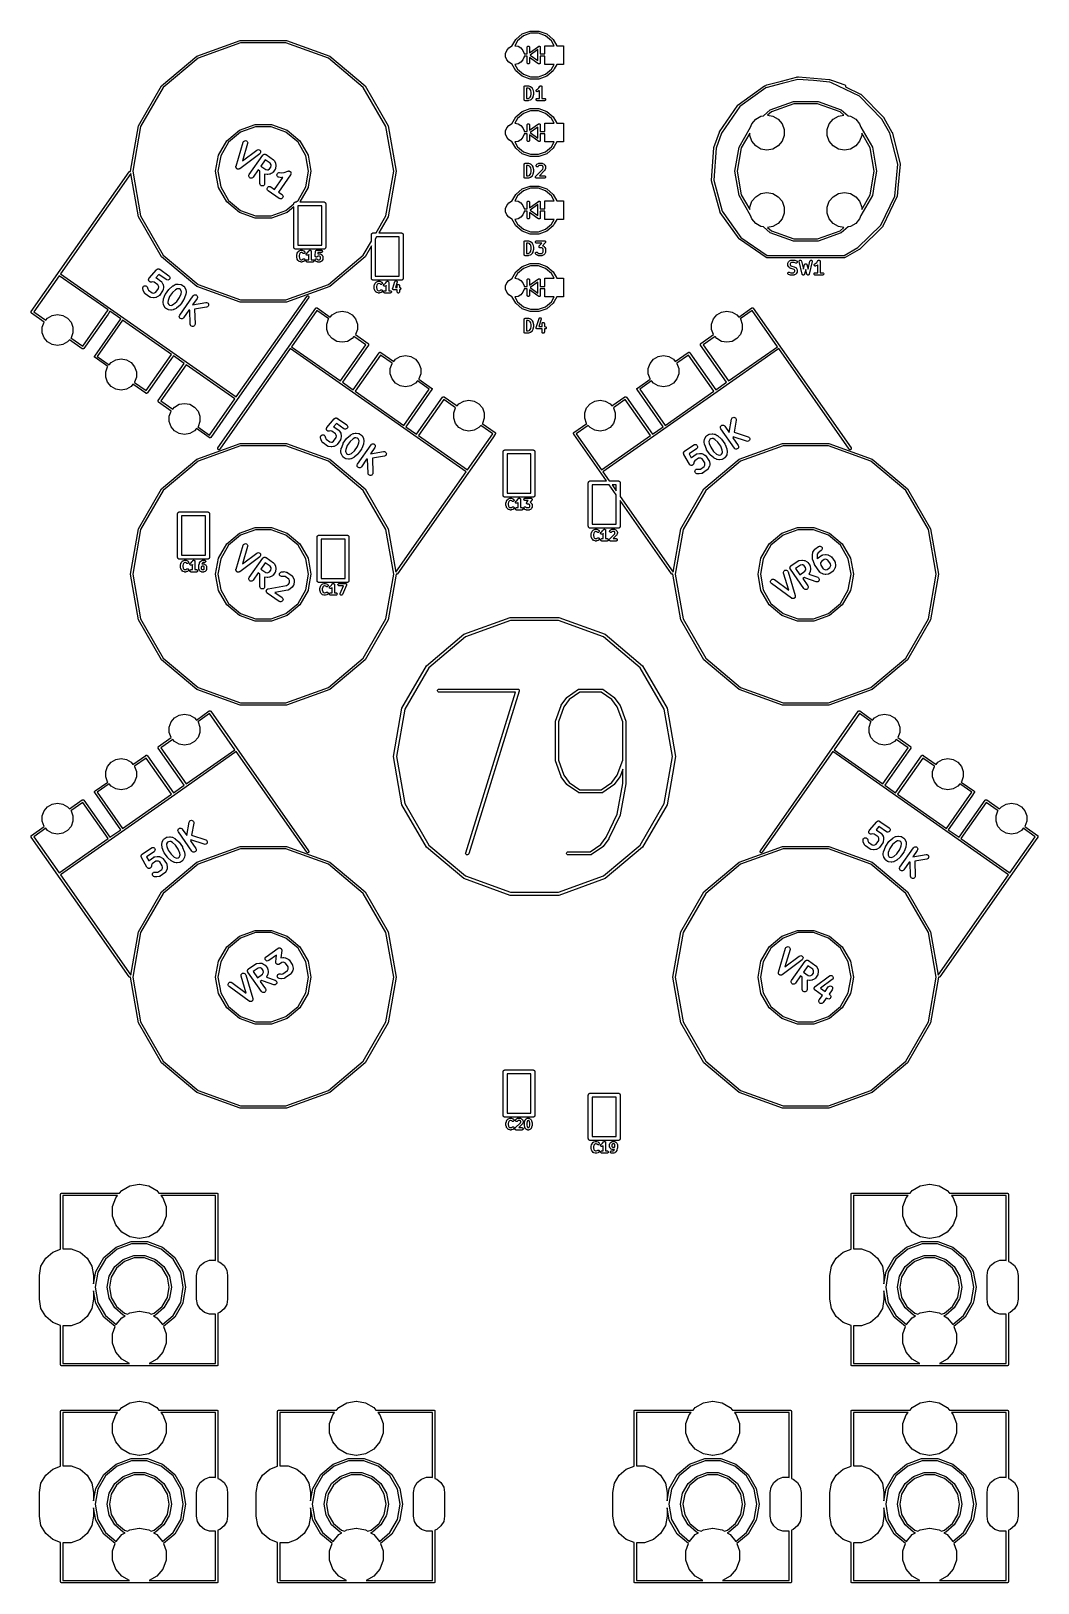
# Model space of a CAD drawing. Extents: x 12 to 77, y -112 to -11.
import ezdxf

# ---------------------------------------------------------------- set-up
doc = ezdxf.new("R2010")
doc.units = 0
doc.header["$MEASUREMENT"] = 0
doc.layers.add('BLACK', color=7, linetype='CONTINUOUS')

msp = doc.modelspace()

# ---------------------------------------------------------------- linework, layer by layer
at = {"layer": 'Black'}
for p, q in [((43.0371, -12.4317), (43.2935, -11.9876)), ((43.2935, -11.9876), (43.7125, -11.636)), ((43.7875, -11.7659), (43.4084, -12.084)), ((43.7125, -11.636), (44.2265, -11.4489)), ((44.2526, -11.5966), (43.7875, -11.7659)), ((44.2265, -11.4489), (44.7735, -11.4489)), ((44.7474, -11.5966), (44.2526, -11.5966)), ((45.2125, -11.7659), (44.7474, -11.5966)), ((44.7735, -11.4489), (45.2875, -11.636)), ((45.5916, -12.084), (45.2125, -11.7659)), ((45.2875, -11.636), (45.7065, -11.9876)), ((45.7065, -11.9876), (45.9446, -12.4)), ((22.7125, -13.0738), (25.511, -12.0553)), ((25.537, -12.203), (22.7875, -13.2037)), ((25.511, -12.0553), (28.489, -12.0553)), ((28.463, -12.203), (25.537, -12.203)), ((31.2125, -13.2037), (28.463, -12.203)), ((28.489, -12.0553), (31.2875, -13.0738)), ((42.6369, -12.8954), (42.7084, -12.6989)), ((42.6369, -13.1046), (42.6369, -12.8954)), ((42.7084, -12.6989), (42.8429, -12.5386)), ((42.8429, -12.5386), (43.024, -12.434)), ((43.024, -12.434), (43.0371, -12.4317)), ((43.4084, -12.084), (43.227, -12.3982)), ((43.227, -12.3982), (43.23, -12.3977)), ((43.23, -12.3977), (43.436, -12.434)), ((43.436, -12.434), (43.6171, -12.5386)), ((43.6171, -12.5386), (43.7516, -12.6989)), ((43.7516, -12.6989), (43.8231, -12.8954)), ((43.8231, -12.8954), (43.8231, -12.925)), ((43.8231, -12.925), (44.025, -12.925)), ((44.025, -12.5), (44.0295, -12.4743)), ((44.025, -12.925), (44.025, -12.5)), ((44.0295, -12.4743), (44.0425, -12.4518)), ((44.0425, -12.4518), (44.0625, -12.435)), ((44.0625, -12.435), (44.087, -12.4261)), ((44.087, -12.4261), (44.113, -12.4261)), ((44.113, -12.4261), (44.1375, -12.435)), ((44.1375, -12.435), (44.1575, -12.4518)), ((44.1575, -12.4518), (44.1705, -12.4743)), ((44.1705, -12.4743), (44.175, -12.5)), ((44.175, -12.8543), (44.7564, -12.439)), ((44.175, -12.5), (44.175, -12.8543)), ((44.725, -12.6457), (44.229, -13)), ((44.229, -13), (44.725, -13.3543)), ((44.725, -13.3543), (44.725, -12.6457)), ((44.7564, -12.439), (44.7597, -12.4374)), ((44.7597, -12.4374), (44.7625, -12.435)), ((44.7625, -12.435), (44.7714, -12.4318)), ((44.7714, -12.4318), (44.7799, -12.4277)), ((44.7799, -12.4277), (44.7835, -12.4274)), ((44.7835, -12.4274), (44.787, -12.4261)), ((44.787, -12.4261), (44.7964, -12.4261)), ((44.7964, -12.4261), (44.8058, -12.4252)), ((44.8058, -12.4252), (44.8094, -12.4261)), ((44.8094, -12.4261), (44.813, -12.4261)), ((44.813, -12.4261), (44.8219, -12.4294)), ((44.8219, -12.4294), (44.8311, -12.4317)), ((44.8311, -12.4317), (44.8341, -12.4338)), ((44.8341, -12.4338), (44.8375, -12.435)), ((44.8375, -12.435), (44.8447, -12.4411)), ((44.8447, -12.4411), (44.8525, -12.4465)), ((44.8525, -12.4465), (44.8547, -12.4494)), ((44.8547, -12.4494), (44.8575, -12.4518)), ((44.8575, -12.4518), (44.8622, -12.46)), ((44.8622, -12.46), (44.8677, -12.4677)), ((44.8677, -12.4677), (44.8687, -12.4712)), ((44.8687, -12.4712), (44.8705, -12.4743)), ((44.8705, -12.4743), (44.8721, -12.4837)), ((44.8721, -12.4837), (44.8747, -12.4928)), ((44.8747, -12.4928), (44.8744, -12.4964)), ((44.8744, -12.4964), (44.875, -12.5)), ((44.875, -12.5), (44.875, -12.925)), ((44.875, -12.925), (45.17, -12.925)), ((45.17, -12.925), (45.17, -12.4)), ((45.17, -12.4), (45.774, -12.4)), ((45.774, -12.4), (45.5916, -12.084)), ((45.9446, -12.4), (46.37, -12.4)), ((46.37, -12.4), (46.37, -13.6)), ((20.4312, -14.9881), (22.7125, -13.0738)), ((22.7875, -13.2037), (20.5461, -15.0845)), ((33.4539, -15.0845), (31.2125, -13.2037)), ((31.2875, -13.0738), (33.5688, -14.9881)), ((42.7084, -13.3011), (42.6369, -13.1046)), ((42.8429, -13.4614), (42.7084, -13.3011)), ((43.024, -13.566), (42.8429, -13.4614)), ((43.0371, -13.5683), (43.024, -13.566)), ((43.2935, -14.0124), (43.0371, -13.5683)), ((43.23, -13.6023), (43.227, -13.6018)), ((43.227, -13.6018), (43.4084, -13.916)), ((43.436, -13.566), (43.23, -13.6023)), ((43.7125, -14.364), (43.2935, -14.0124)), ((43.4084, -13.916), (43.7875, -14.2341)), ((43.6171, -13.4614), (43.436, -13.566)), ((43.7516, -13.3011), (43.6171, -13.4614)), ((43.8231, -13.1046), (43.7516, -13.3011)), ((44.025, -13.075), (43.8231, -13.075)), ((43.8231, -13.075), (43.8231, -13.1046)), ((44.025, -13.5), (44.025, -13.075)), ((44.0295, -13.5257), (44.025, -13.5)), ((44.0425, -13.5482), (44.0295, -13.5257)), ((44.0625, -13.565), (44.0425, -13.5482)), ((44.087, -13.5739), (44.0625, -13.565)), ((44.113, -13.5739), (44.087, -13.5739)), ((44.1375, -13.565), (44.113, -13.5739)), ((44.1575, -13.5482), (44.1375, -13.565)), ((44.1705, -13.5257), (44.1575, -13.5482)), ((44.175, -13.5), (44.1705, -13.5257)), ((44.725, -13.5386), (44.175, -13.1457)), ((44.175, -13.1457), (44.175, -13.5)), ((44.7564, -13.561), (44.725, -13.5386)), ((44.7597, -13.5626), (44.7564, -13.561)), ((44.7625, -13.565), (44.7597, -13.5626)), ((44.7714, -13.5682), (44.7625, -13.565)), ((44.7799, -13.5723), (44.7714, -13.5682)), ((44.7835, -13.5726), (44.7799, -13.5723)), ((44.787, -13.5739), (44.7835, -13.5726)), ((44.7964, -13.5739), (44.787, -13.5739)), ((44.8058, -13.5748), (44.7964, -13.5739)), ((44.8094, -13.5739), (44.8058, -13.5748)), ((44.813, -13.5739), (44.8094, -13.5739)), ((44.8219, -13.5706), (44.813, -13.5739)), ((44.8311, -13.5683), (44.8219, -13.5706)), ((44.8341, -13.5662), (44.8311, -13.5683)), ((44.8375, -13.565), (44.8341, -13.5662)), ((44.8447, -13.5589), (44.8375, -13.565)), ((44.8525, -13.5535), (44.8447, -13.5589)), ((44.8547, -13.5506), (44.8525, -13.5535)), ((44.8575, -13.5482), (44.8547, -13.5506)), ((44.8622, -13.54), (44.8575, -13.5482)), ((44.8677, -13.5323), (44.8622, -13.54)), ((44.8687, -13.5288), (44.8677, -13.5323)), ((44.8705, -13.5257), (44.8687, -13.5288)), ((44.8721, -13.5163), (44.8705, -13.5257)), ((44.8747, -13.5072), (44.8721, -13.5163)), ((44.875, -13.5), (44.8744, -13.5036)), ((44.8744, -13.5036), (44.8747, -13.5072)), ((45.17, -13.075), (44.875, -13.075)), ((44.875, -13.075), (44.875, -13.5)), ((45.17, -13.6), (45.17, -13.075)), ((45.774, -13.6), (45.17, -13.6)), ((45.2125, -14.2341), (45.5916, -13.916)), ((45.7065, -14.0124), (45.2875, -14.364)), ((45.5916, -13.916), (45.774, -13.6)), ((45.774, -13.8954), (45.7065, -14.0124)), ((45.9446, -13.6), (45.774, -13.8954)), ((46.37, -13.6), (45.9446, -13.6)), ((18.9421, -17.5672), (20.4312, -14.9881)), ((33.5688, -14.9881), (35.0579, -17.5672)), ((44.2265, -14.5511), (43.7125, -14.364)), ((43.7875, -14.2341), (44.2526, -14.4034)), ((43.8329, -15.0236), (43.8351, -15.0174)), ((43.8351, -15.0174), (43.8393, -15.0124)), ((43.8393, -15.0124), (43.8426, -15.0067)), ((43.8426, -15.0067), (43.8477, -15.0025)), ((43.8477, -15.0025), (43.8519, -14.9974)), ((43.8519, -14.9974), (43.8575, -14.9942)), ((43.8575, -14.9942), (43.8626, -14.9899)), ((43.8626, -14.9899), (43.8687, -14.9877)), ((43.8687, -14.9877), (43.8744, -14.9844)), ((43.8744, -14.9844), (43.8809, -14.9833)), ((43.8809, -14.9833), (43.8871, -14.981)), ((43.8871, -14.981), (43.8936, -14.981)), ((43.8936, -14.981), (43.9001, -14.9799)), ((43.9001, -14.9799), (44.0936, -14.9799)), ((44.0936, -14.9799), (44.1054, -14.982)), ((44.1054, -14.982), (44.1173, -14.9837)), ((44.1173, -14.9837), (44.2334, -15.0224)), ((44.7735, -14.5511), (44.2265, -14.5511)), ((44.2526, -14.4034), (44.7474, -14.4034)), ((44.7474, -14.4034), (45.2125, -14.2341)), ((44.7707, -15.1232), (44.844, -15.0133)), ((45.2875, -14.364), (44.7735, -14.5511)), ((44.844, -15.0133), (44.8469, -15.0103)), ((44.8469, -15.0103), (44.8489, -15.0067)), ((44.8489, -15.0067), (44.8558, -15.0009)), ((44.8558, -15.0009), (44.862, -14.9945)), ((44.862, -14.9945), (44.8657, -14.9926)), ((44.8657, -14.9926), (44.8689, -14.9899)), ((44.8689, -14.9899), (44.8773, -14.9869)), ((44.8773, -14.9869), (44.8853, -14.9829)), ((44.8853, -14.9829), (44.8895, -14.9825)), ((44.8895, -14.9825), (44.8934, -14.981)), ((44.8934, -14.981), (44.9023, -14.981)), ((44.9023, -14.981), (44.9112, -14.9801)), ((44.9112, -14.9801), (44.9153, -14.981)), ((44.9153, -14.981), (44.9194, -14.981)), ((44.9194, -14.981), (44.9278, -14.9841)), ((44.9278, -14.9841), (44.9365, -14.9862)), ((44.9365, -14.9862), (44.94, -14.9885)), ((44.94, -14.9885), (44.9439, -14.9899)), ((44.9439, -14.9899), (44.9508, -14.9957)), ((44.9508, -14.9957), (44.9582, -15.0007)), ((44.9582, -15.0007), (44.9607, -15.004)), ((44.9607, -15.004), (44.9639, -15.0067)), ((44.9639, -15.0067), (44.9683, -15.0144)), ((44.9683, -15.0144), (44.9736, -15.0217)), ((57.6431, -16.2086), (59.3501, -14.9885)), ((59.3501, -14.9885), (59.3736, -14.9773)), ((59.3736, -14.9773), (59.4375, -14.9595)), ((60.4795, -14.8252), (59.4266, -15.1183)), ((59.4375, -14.9595), (59.439, -14.9564)), ((59.439, -14.9564), (59.4576, -14.9381)), ((59.4576, -14.9381), (59.4813, -14.9274)), ((59.4813, -14.9274), (60.4406, -14.6803)), ((60.4406, -14.6803), (61.395, -14.4146)), ((61.4809, -14.5672), (60.4795, -14.8252)), ((61.395, -14.4146), (61.4209, -14.4121)), ((61.4209, -14.4121), (61.4209, -14.4121)), ((61.4209, -14.4121), (61.4677, -14.4157)), ((61.4677, -14.4157), (61.5132, -14.404)), ((62.512, -14.6473), (61.4809, -14.5672)), ((61.5132, -14.404), (61.5391, -14.402)), ((61.5132, -14.404), (61.5132, -14.404)), ((61.5391, -14.402), (61.5391, -14.402)), ((61.5391, -14.402), (62.5251, -14.4979)), ((63.5662, -14.7499), (62.512, -14.6473)), ((62.5251, -14.4979), (63.5128, -14.5747)), ((63.5128, -14.5747), (63.5223, -14.5771)), ((63.5223, -14.5771), (63.5319, -14.5787)), ((63.5319, -14.5787), (63.5989, -14.6024)), ((63.6685, -14.786), (63.5662, -14.7499)), ((63.5989, -14.6024), (63.6275, -14.6051)), ((63.6275, -14.6051), (63.6526, -14.6121)), ((63.6526, -14.6121), (63.7259, -14.6472)), ((65.4689, -15.6469), (63.6685, -14.786)), ((63.7259, -14.6472), (64.525, -14.9293)), ((64.525, -14.9293), (64.5477, -14.9421)), ((64.5477, -14.9421), (64.5646, -14.9619)), ((64.5646, -14.9619), (64.5737, -14.9863)), ((64.574, -15.0123), (64.5653, -15.0369)), ((64.5737, -14.9863), (64.574, -15.0123)), ((20.5461, -15.0845), (19.0831, -17.6185)), ((34.9169, -17.6185), (33.4539, -15.0845)), ((43.8251, -15.0549), (43.8262, -15.0484)), ((43.8251, -15.8677), (43.8251, -15.0549)), ((43.8262, -15.8742), (43.8251, -15.8677)), ((43.8262, -15.0419), (43.8285, -15.0357)), ((43.8262, -15.0484), (43.8262, -15.0419)), ((43.8262, -15.8807), (43.8262, -15.8742)), ((43.8285, -15.8869), (43.8262, -15.8807)), ((43.8285, -15.0357), (43.8296, -15.0292)), ((43.8296, -15.8933), (43.8285, -15.8869)), ((43.8296, -15.0292), (43.8329, -15.0236)), ((43.8329, -15.899), (43.8296, -15.8933)), ((43.8351, -15.9052), (43.8329, -15.899)), ((43.8393, -15.9102), (43.8351, -15.9052)), ((43.8426, -15.9159), (43.8393, -15.9102)), ((43.8477, -15.9201), (43.8426, -15.9159)), ((43.8519, -15.9251), (43.8477, -15.9201)), ((43.8575, -15.9284), (43.8519, -15.9251)), ((43.8626, -15.9326), (43.8575, -15.9284)), ((43.8687, -15.9349), (43.8626, -15.9326)), ((43.8744, -15.9382), (43.8687, -15.9349)), ((43.8809, -15.9393), (43.8744, -15.9382)), ((43.8871, -15.9416), (43.8809, -15.9393)), ((43.8936, -15.9416), (43.8871, -15.9416)), ((43.9001, -15.9427), (43.8936, -15.9416)), ((44.0936, -15.9427), (43.9001, -15.9427)), ((44.0814, -15.1299), (43.9751, -15.1299)), ((43.9751, -15.1299), (43.9751, -15.7927)), ((43.9751, -15.7927), (44.0814, -15.7927)), ((44.1692, -15.1592), (44.0814, -15.1299)), ((44.0814, -15.7927), (44.1692, -15.7634)), ((44.1054, -15.9406), (44.0936, -15.9427)), ((44.1173, -15.9388), (44.1054, -15.9406)), ((44.2334, -15.9001), (44.1173, -15.9388)), ((44.2255, -15.2154), (44.1692, -15.1592)), ((44.1692, -15.7634), (44.2255, -15.7072)), ((44.2551, -15.2746), (44.2255, -15.2154)), ((44.2255, -15.7072), (44.2551, -15.648)), ((44.2334, -15.0224), (44.2372, -15.0245)), ((44.2372, -15.8981), (44.2334, -15.9001)), ((44.2372, -15.0245), (44.2414, -15.0256)), ((44.2414, -15.897), (44.2372, -15.8981)), ((44.2414, -15.0256), (44.2486, -15.0307)), ((44.2486, -15.8919), (44.2414, -15.897)), ((44.2486, -15.0307), (44.2563, -15.0349)), ((44.2563, -15.8877), (44.2486, -15.8919)), ((44.2895, -15.4125), (44.2551, -15.2746)), ((44.2551, -15.648), (44.2895, -15.5101)), ((44.2563, -15.0349), (44.2592, -15.0381)), ((44.2592, -15.8845), (44.2563, -15.8877)), ((44.2592, -15.0381), (44.2627, -15.0406)), ((44.2627, -15.882), (44.2592, -15.8845)), ((44.2627, -15.0406), (44.3402, -15.118)), ((44.3402, -15.8046), (44.2627, -15.882)), ((44.2895, -15.5101), (44.2895, -15.4125)), ((44.3402, -15.118), (44.3471, -15.1278)), ((44.3471, -15.7948), (44.3402, -15.8046)), ((44.3471, -15.1278), (44.3542, -15.1375)), ((44.3542, -15.7851), (44.3471, -15.7948)), ((44.3542, -15.1375), (44.3929, -15.2149)), ((44.3929, -15.7077), (44.3542, -15.7851)), ((44.3929, -15.2149), (44.3952, -15.2227)), ((44.3952, -15.6999), (44.3929, -15.7077)), ((44.3952, -15.2227), (44.3986, -15.2302)), ((44.3986, -15.6924), (44.3952, -15.6999)), ((44.3986, -15.2302), (44.4373, -15.385)), ((44.4373, -15.5375), (44.3986, -15.6924)), ((44.4373, -15.385), (44.4379, -15.3942)), ((44.4379, -15.5284), (44.4373, -15.5375)), ((44.4379, -15.3942), (44.4395, -15.4032)), ((44.4395, -15.5194), (44.4379, -15.5284)), ((44.4395, -15.4032), (44.4395, -15.5194)), ((44.5993, -15.2826), (44.6054, -15.2573)), ((44.6023, -15.3085), (44.5993, -15.2826)), ((44.6003, -15.8547), (44.6092, -15.8302)), ((44.6003, -15.8807), (44.6003, -15.8547)), ((44.6092, -15.9052), (44.6003, -15.8807)), ((44.6139, -15.3318), (44.6023, -15.3085)), ((44.6054, -15.2573), (44.6197, -15.2356)), ((44.6092, -15.8302), (44.626, -15.8102)), ((44.626, -15.9251), (44.6092, -15.9052)), ((44.6328, -15.3497), (44.6139, -15.3318)), ((44.6197, -15.2356), (44.6406, -15.22)), ((44.626, -15.8102), (44.6485, -15.7972)), ((44.6485, -15.9382), (44.626, -15.9251)), ((44.6567, -15.3601), (44.6328, -15.3497)), ((44.6406, -15.22), (44.7072, -15.1868)), ((44.6485, -15.7972), (44.6742, -15.7927)), ((44.6742, -15.9427), (44.6485, -15.9382)), ((44.6827, -15.3616), (44.6567, -15.3601)), ((44.6742, -15.7927), (44.8314, -15.7927)), ((45.1386, -15.9427), (44.6742, -15.9427)), ((44.7077, -15.3542), (44.6827, -15.3616)), ((44.7072, -15.1868), (44.7707, -15.1232)), ((44.7851, -15.3155), (44.7077, -15.3542)), ((44.7948, -15.3083), (44.7851, -15.3155)), ((44.8046, -15.3015), (44.7948, -15.3083)), ((44.8314, -15.2747), (44.8046, -15.3015)), ((44.8314, -15.7927), (44.8314, -15.2747)), ((44.9736, -15.0217), (44.9748, -15.0256)), ((44.9748, -15.0256), (44.9769, -15.0292)), ((44.9769, -15.0292), (44.9784, -15.0381)), ((44.9784, -15.0381), (44.9809, -15.0467)), ((44.9809, -15.0467), (44.9807, -15.0508)), ((44.9807, -15.0508), (44.9814, -15.0549)), ((44.9814, -15.0549), (44.9814, -15.7927)), ((44.9814, -15.7927), (45.1386, -15.7927)), ((45.1386, -15.7927), (45.1643, -15.7972)), ((45.1643, -15.9382), (45.1386, -15.9427)), ((45.1643, -15.7972), (45.1868, -15.8102)), ((45.1868, -15.9251), (45.1643, -15.9382)), ((45.1868, -15.8102), (45.2036, -15.8302)), ((45.2036, -15.9052), (45.1868, -15.9251)), ((45.2036, -15.8302), (45.2125, -15.8547)), ((45.2125, -15.8807), (45.2036, -15.9052)), ((45.2125, -15.8547), (45.2125, -15.8807)), ((59.4266, -15.1183), (57.7411, -16.323)), ((59.7125, -16.5379), (61.2056, -15.9945)), ((61.2056, -15.9945), (62.7944, -15.9945)), ((62.7944, -15.9945), (64.2875, -16.5379)), ((64.5653, -15.0369), (64.5584, -15.0453)), ((64.5584, -15.0453), (65.5455, -15.5173)), ((66.9219, -17.1284), (65.4689, -15.6469)), ((65.5455, -15.5173), (65.5455, -15.5173)), ((65.5455, -15.5173), (65.5455, -15.5173)), ((65.5455, -15.5173), (65.5667, -15.5324)), ((65.5667, -15.5324), (65.5667, -15.5324)), ((65.5667, -15.5324), (67.0359, -17.0304)), ((43.0371, -17.4317), (43.2935, -16.9876)), ((43.2935, -16.9876), (43.7125, -16.636)), ((43.7875, -16.7659), (43.4084, -17.084)), ((43.7125, -16.636), (44.2265, -16.4489)), ((44.2526, -16.5966), (43.7875, -16.7659)), ((44.2265, -16.4489), (44.7735, -16.4489)), ((44.7474, -16.5966), (44.2526, -16.5966)), ((45.2125, -16.7659), (44.7474, -16.5966)), ((44.7735, -16.4489), (45.2875, -16.636)), ((45.5916, -17.084), (45.2125, -16.7659)), ((45.2875, -16.636), (45.7065, -16.9876)), ((45.7065, -16.9876), (45.9446, -17.4)), ((56.4381, -17.9576), (57.6249, -16.2272)), ((57.7411, -16.323), (56.5674, -18.0343)), ((57.6249, -16.2272), (57.6431, -16.2086)), ((57.6431, -16.2086), (57.6431, -16.2086)), ((58.7741, -17.1349), (59.1138, -16.9388)), ((59.1138, -16.9388), (59.2669, -16.9118)), ((59.2669, -16.9118), (59.7125, -16.5379)), ((59.7875, -16.6678), (59.5378, -16.8774)), ((59.5378, -16.8774), (59.8862, -16.9388)), ((61.2316, -16.1422), (59.7875, -16.6678)), ((59.8862, -16.9388), (60.2259, -17.1349)), ((62.7684, -16.1422), (61.2316, -16.1422)), ((64.2125, -16.6678), (62.7684, -16.1422)), ((63.7741, -17.1349), (64.1138, -16.9388)), ((64.1138, -16.9388), (64.4622, -16.8774)), ((64.4622, -16.8774), (64.2125, -16.6678)), ((64.2875, -16.5379), (64.7331, -16.9118)), ((64.7331, -16.9118), (64.8862, -16.9388)), ((64.8862, -16.9388), (65.2259, -17.1349)), ((18.425, -20.5), (18.9421, -17.5672)), ((19.0831, -17.6185), (18.575, -20.5)), ((24.6444, -18.5234), (25.4625, -17.837)), ((25.5375, -17.9669), (24.7593, -18.6198)), ((25.4625, -17.837), (26.466, -17.4717)), ((26.4921, -17.6194), (25.5375, -17.9669)), ((26.466, -17.4717), (27.534, -17.4717)), ((27.5079, -17.6194), (26.4921, -17.6194)), ((28.4625, -17.9669), (27.5079, -17.6194)), ((27.534, -17.4717), (28.5375, -17.837)), ((29.2407, -18.6198), (28.4625, -17.9669)), ((28.5375, -17.837), (29.3556, -18.5234)), ((35.425, -20.5), (34.9169, -17.6185)), ((35.0579, -17.5672), (35.575, -20.5)), ((42.6369, -17.8954), (42.7084, -17.6989)), ((42.6369, -18.1046), (42.6369, -17.8954)), ((42.7084, -17.6989), (42.8429, -17.5386)), ((42.8429, -17.5386), (43.024, -17.434)), ((43.024, -17.434), (43.0371, -17.4317)), ((43.4084, -17.084), (43.227, -17.3982)), ((43.227, -17.3982), (43.23, -17.3977)), ((43.23, -17.3977), (43.436, -17.434)), ((43.436, -17.434), (43.6171, -17.5386)), ((43.6171, -17.5386), (43.7516, -17.6989)), ((43.7516, -17.6989), (43.8231, -17.8954)), ((43.8231, -17.8954), (43.8231, -17.925)), ((43.8231, -17.925), (44.025, -17.925)), ((44.025, -17.5), (44.0295, -17.4743)), ((44.025, -17.925), (44.025, -17.5)), ((44.0295, -17.4743), (44.0425, -17.4518)), ((44.0425, -17.4518), (44.0625, -17.435)), ((44.0625, -17.435), (44.087, -17.4261)), ((44.087, -17.4261), (44.113, -17.4261)), ((44.113, -17.4261), (44.1375, -17.435)), ((44.1375, -17.435), (44.1575, -17.4518)), ((44.1575, -17.4518), (44.1705, -17.4743)), ((44.1705, -17.4743), (44.175, -17.5)), ((44.175, -17.8543), (44.7564, -17.439)), ((44.175, -17.5), (44.175, -17.8543)), ((44.725, -17.6457), (44.229, -18)), ((44.229, -18), (44.725, -18.3543)), ((44.725, -18.3543), (44.725, -17.6457)), ((44.7564, -17.439), (44.7597, -17.4374)), ((44.7597, -17.4374), (44.7625, -17.435)), ((44.7625, -17.435), (44.7714, -17.4318)), ((44.7714, -17.4318), (44.7799, -17.4277)), ((44.7799, -17.4277), (44.7835, -17.4274)), ((44.7835, -17.4274), (44.787, -17.4261)), ((44.787, -17.4261), (44.7964, -17.4261)), ((44.7964, -17.4261), (44.8058, -17.4252)), ((44.8058, -17.4252), (44.8094, -17.4261)), ((44.8094, -17.4261), (44.813, -17.4261)), ((44.813, -17.4261), (44.8219, -17.4294)), ((44.8219, -17.4294), (44.8311, -17.4317)), ((44.8311, -17.4317), (44.8341, -17.4338)), ((44.8341, -17.4338), (44.8375, -17.435)), ((44.8375, -17.435), (44.8447, -17.4411)), ((44.8447, -17.4411), (44.8525, -17.4465)), ((44.8525, -17.4465), (44.8547, -17.4494)), ((44.8547, -17.4494), (44.8575, -17.4518)), ((44.8575, -17.4518), (44.8622, -17.46)), ((44.8622, -17.46), (44.8677, -17.4677)), ((44.8677, -17.4677), (44.8687, -17.4712)), ((44.8687, -17.4712), (44.8705, -17.4743)), ((44.8705, -17.4743), (44.8721, -17.4837)), ((44.8721, -17.4837), (44.8747, -17.4928)), ((44.8747, -17.4928), (44.8744, -17.4964)), ((44.8744, -17.4964), (44.875, -17.5)), ((44.875, -17.5), (44.875, -17.925)), ((44.875, -17.925), (45.17, -17.925)), ((45.17, -17.925), (45.17, -17.4)), ((45.17, -17.4), (45.774, -17.4)), ((45.774, -17.4), (45.5916, -17.084)), ((45.9446, -17.4), (46.37, -17.4)), ((46.37, -17.4), (46.37, -18.6)), ((56.0787, -18.9681), (56.4293, -17.975)), ((56.4293, -17.975), (56.4341, -17.9665)), ((56.4341, -17.9665), (56.4381, -17.9576)), ((57.7009, -18.9353), (58.4455, -17.6457)), ((58.4455, -17.6457), (58.522, -17.4354)), ((58.522, -17.4354), (58.7741, -17.1349)), ((60.2259, -17.1349), (60.478, -17.4354)), ((60.478, -17.4354), (60.6121, -17.8039)), ((60.6121, -17.8039), (60.6121, -18.1961)), ((63.3879, -17.8039), (63.522, -17.4354)), ((63.3879, -18.1961), (63.3879, -17.8039)), ((63.522, -17.4354), (63.7741, -17.1349)), ((65.2259, -17.1349), (65.478, -17.4354)), ((65.478, -17.4354), (65.5545, -17.6457)), ((65.5545, -17.6457), (66.2991, -18.9353)), ((67.4298, -18.0283), (66.9219, -17.1284)), ((67.0359, -17.0304), (67.0414, -17.0385)), ((67.0414, -17.0385), (67.0476, -17.046)), ((67.0476, -17.046), (67.5653, -17.9631)), ((67.5653, -17.9631), (67.5686, -17.9724)), ((67.5686, -17.9724), (67.5726, -17.9813)), ((67.5726, -17.9813), (68.096, -20.0132)), ((24.1104, -19.4483), (24.6444, -18.5234)), ((24.7593, -18.6198), (24.2514, -19.4996)), ((25.2398, -20.168), (25.6978, -18.6282)), ((25.99, -18.7151), (25.6623, -19.8167)), ((25.6978, -18.6282), (25.7215, -18.5809)), ((25.7215, -18.5809), (25.7599, -18.5445)), ((25.7599, -18.5445), (25.8085, -18.5234)), ((25.8085, -18.5234), (25.8613, -18.5203)), ((25.8613, -18.5203), (25.9121, -18.5354)), ((25.9121, -18.5354), (25.9546, -18.5669)), ((25.9546, -18.5669), (25.9837, -18.6111)), ((25.9837, -18.6111), (25.996, -18.6625)), ((25.996, -18.6625), (25.99, -18.7151)), ((29.7486, -19.4996), (29.2407, -18.6198)), ((29.3556, -18.5234), (29.8896, -19.4483)), ((42.7084, -18.3011), (42.6369, -18.1046)), ((42.8429, -18.4614), (42.7084, -18.3011)), ((43.024, -18.566), (42.8429, -18.4614)), ((43.0371, -18.5683), (43.024, -18.566)), ((43.2935, -19.0124), (43.0371, -18.5683)), ((43.23, -18.6023), (43.227, -18.6018)), ((43.227, -18.6018), (43.4084, -18.916)), ((43.436, -18.566), (43.23, -18.6023)), ((43.7125, -19.364), (43.2935, -19.0124)), ((43.4084, -18.916), (43.7875, -19.2341)), ((43.6171, -18.4614), (43.436, -18.566)), ((43.7516, -18.3011), (43.6171, -18.4614)), ((43.8231, -18.1046), (43.7516, -18.3011)), ((44.025, -18.075), (43.8231, -18.075)), ((43.8231, -18.075), (43.8231, -18.1046)), ((44.025, -18.5), (44.025, -18.075)), ((44.0295, -18.5257), (44.025, -18.5)), ((44.0425, -18.5482), (44.0295, -18.5257)), ((44.0625, -18.565), (44.0425, -18.5482)), ((44.087, -18.5739), (44.0625, -18.565)), ((44.113, -18.5739), (44.087, -18.5739)), ((44.1375, -18.565), (44.113, -18.5739)), ((44.1575, -18.5482), (44.1375, -18.565)), ((44.1705, -18.5257), (44.1575, -18.5482)), ((44.175, -18.5), (44.1705, -18.5257)), ((44.725, -18.5386), (44.175, -18.1457)), ((44.175, -18.1457), (44.175, -18.5)), ((44.7564, -18.561), (44.725, -18.5386)), ((44.7597, -18.5626), (44.7564, -18.561)), ((44.7625, -18.565), (44.7597, -18.5626)), ((44.7714, -18.5682), (44.7625, -18.565)), ((44.7799, -18.5723), (44.7714, -18.5682)), ((44.7835, -18.5726), (44.7799, -18.5723)), ((44.787, -18.5739), (44.7835, -18.5726)), ((44.7964, -18.5739), (44.787, -18.5739)), ((44.8058, -18.5748), (44.7964, -18.5739)), ((44.8094, -18.5739), (44.8058, -18.5748)), ((44.813, -18.5739), (44.8094, -18.5739)), ((44.8219, -18.5706), (44.813, -18.5739)), ((44.8311, -18.5683), (44.8219, -18.5706)), ((44.8341, -18.5662), (44.8311, -18.5683)), ((44.8375, -18.565), (44.8341, -18.5662)), ((44.8447, -18.5589), (44.8375, -18.565)), ((44.8525, -18.5535), (44.8447, -18.5589)), ((44.8547, -18.5506), (44.8525, -18.5535)), ((44.8575, -18.5482), (44.8547, -18.5506)), ((44.8622, -18.54), (44.8575, -18.5482)), ((44.8677, -18.5323), (44.8622, -18.54)), ((44.8687, -18.5288), (44.8677, -18.5323)), ((44.8705, -18.5257), (44.8687, -18.5288)), ((44.8721, -18.5163), (44.8705, -18.5257)), ((44.8747, -18.5072), (44.8721, -18.5163)), ((44.875, -18.5), (44.8744, -18.5036)), ((44.8744, -18.5036), (44.8747, -18.5072)), ((45.17, -18.075), (44.875, -18.075)), ((44.875, -18.075), (44.875, -18.5)), ((45.17, -18.6), (45.17, -18.075)), ((45.774, -18.6), (45.17, -18.6)), ((45.2125, -19.2341), (45.5916, -18.916)), ((45.7065, -19.0124), (45.2875, -19.364)), ((45.5916, -18.916), (45.774, -18.6)), ((45.774, -18.8954), (45.7065, -19.0124)), ((45.9446, -18.6), (45.774, -18.8954)), ((46.37, -18.6), (45.9446, -18.6)), ((55.9121, -21.0791), (56.0747, -18.9872)), ((56.2234, -19.0087), (56.0627, -21.0776)), ((56.0747, -18.9872), (56.0771, -18.9777)), ((56.0771, -18.9777), (56.0787, -18.9681)), ((56.5674, -18.0343), (56.2234, -19.0087)), ((57.425, -20.5), (57.7009, -18.9353)), ((57.8419, -18.9866), (57.575, -20.5)), ((58.3879, -18.0409), (57.8419, -18.9866)), ((58.3879, -18.1961), (58.3879, -18.0409)), ((58.522, -18.5646), (58.3879, -18.1961)), ((58.7741, -18.8651), (58.522, -18.5646)), ((59.1138, -19.0612), (58.7741, -18.8651)), ((60.2259, -18.8651), (59.8862, -19.0612)), ((60.478, -18.5646), (60.2259, -18.8651)), ((60.6121, -18.1961), (60.478, -18.5646)), ((63.522, -18.5646), (63.3879, -18.1961)), ((63.7741, -18.8651), (63.522, -18.5646)), ((64.1138, -19.0612), (63.7741, -18.8651)), ((65.2259, -18.8651), (64.8862, -19.0612)), ((65.478, -18.5646), (65.2259, -18.8651)), ((65.6121, -18.1961), (65.478, -18.5646)), ((65.6121, -18.0409), (65.6121, -18.1961)), ((66.1581, -18.9866), (65.6121, -18.0409)), ((66.425, -20.5), (66.1581, -18.9866)), ((66.2991, -18.9353), (66.575, -20.5)), ((67.9474, -20.0378), (67.4298, -18.0283)), ((23.925, -20.5), (24.1104, -19.4483)), ((24.2514, -19.4996), (24.075, -20.5)), ((26.7669, -19.3768), (25.4767, -20.3338)), ((25.6623, -19.8167), (26.5854, -19.132)), ((26.0933, -20.7068), (26.9674, -19.4584)), ((26.5854, -19.132), (26.6327, -19.1083)), ((26.6327, -19.1083), (26.6853, -19.1023)), ((26.6853, -19.1023), (26.7368, -19.1146)), ((26.7368, -19.1146), (26.7809, -19.1438)), ((26.8033, -19.3384), (26.7669, -19.3768)), ((26.7809, -19.1438), (26.8125, -19.1863)), ((26.8244, -19.2898), (26.8033, -19.3384)), ((26.8125, -19.1863), (26.8276, -19.237)), ((26.8276, -19.237), (26.8244, -19.2898)), ((27.1297, -19.758), (26.8467, -20.1623)), ((26.9674, -19.4584), (26.9769, -19.449)), ((26.9769, -19.449), (26.9845, -19.438)), ((26.9845, -19.438), (26.9954, -19.4304)), ((26.9954, -19.4304), (27.0049, -19.421)), ((27.0049, -19.421), (27.017, -19.4153)), ((27.017, -19.4153), (27.0279, -19.4077)), ((27.0279, -19.4077), (27.0408, -19.4042)), ((27.0408, -19.4042), (27.0528, -19.3986)), ((27.0528, -19.3986), (27.0661, -19.3974)), ((27.0661, -19.3974), (27.079, -19.394)), ((27.079, -19.394), (27.0923, -19.3951)), ((27.0923, -19.3951), (27.1056, -19.394)), ((27.1056, -19.394), (27.1184, -19.3974)), ((27.1184, -19.3974), (27.1317, -19.3986)), ((27.451, -19.983), (27.1297, -19.758)), ((27.1317, -19.3986), (27.1438, -19.4042)), ((27.1438, -19.4042), (27.1567, -19.4077)), ((27.1567, -19.4077), (27.1676, -19.4153)), ((27.1676, -19.4153), (27.1797, -19.421)), ((27.1797, -19.421), (27.6553, -19.754)), ((27.4993, -20.0723), (27.451, -19.983)), ((27.6553, -19.754), (27.6615, -19.7602)), ((27.6615, -19.7602), (27.669, -19.7648)), ((27.669, -19.7648), (27.6801, -19.7788)), ((27.6801, -19.7788), (27.6927, -19.7914)), ((27.6927, -19.7914), (27.6964, -19.7993)), ((27.6964, -19.7993), (27.7019, -19.8062)), ((27.7019, -19.8062), (27.7791, -19.9489)), ((27.7791, -19.9489), (27.7869, -19.9721)), ((27.7869, -19.9721), (27.7952, -19.995)), ((27.7952, -19.995), (27.813, -20.0961)), ((29.925, -20.5), (29.7486, -19.4996)), ((29.8896, -19.4483), (30.075, -20.5)), ((44.2265, -19.5511), (43.7125, -19.364)), ((43.7875, -19.2341), (44.2526, -19.4034)), ((43.8296, -20.0292), (43.8329, -20.0236)), ((43.8329, -20.0236), (43.8351, -20.0174)), ((43.8351, -20.0174), (43.8393, -20.0124)), ((43.8393, -20.0124), (43.8426, -20.0067)), ((43.8426, -20.0067), (43.8477, -20.0025)), ((43.8477, -20.0025), (43.8519, -19.9974)), ((43.8519, -19.9974), (43.8575, -19.9942)), ((43.8575, -19.9942), (43.8626, -19.9899)), ((43.8626, -19.9899), (43.8687, -19.9877)), ((43.8687, -19.9877), (43.8744, -19.9844)), ((43.8744, -19.9844), (43.8809, -19.9833)), ((43.8809, -19.9833), (43.8871, -19.981)), ((43.8871, -19.981), (43.8936, -19.981)), ((43.8936, -19.981), (43.9001, -19.9799)), ((43.9001, -19.9799), (44.0936, -19.9799)), ((44.0936, -19.9799), (44.1054, -19.982)), ((44.1054, -19.982), (44.1173, -19.9837)), ((44.1173, -19.9837), (44.2334, -20.0224)), ((44.7735, -19.5511), (44.2265, -19.5511)), ((44.2334, -20.0224), (44.2372, -20.0245)), ((44.2372, -20.0245), (44.2414, -20.0256)), ((44.2526, -19.4034), (44.7474, -19.4034)), ((44.6793, -20.0265), (44.7567, -19.9878)), ((44.7474, -19.4034), (45.2125, -19.2341)), ((44.7567, -19.9878), (44.7609, -19.9866)), ((44.7609, -19.9866), (44.7646, -19.9844)), ((44.7646, -19.9844), (44.7733, -19.9829)), ((44.7733, -19.9829), (44.7817, -19.9804)), ((45.2875, -19.364), (44.7735, -19.5511)), ((44.7817, -19.9804), (44.786, -19.9806)), ((44.786, -19.9806), (44.7903, -19.9799)), ((44.7903, -19.9799), (44.9838, -19.9799)), ((44.9838, -19.9799), (44.9881, -19.9806)), ((44.9881, -19.9806), (44.9924, -19.9804)), ((44.9924, -19.9804), (45.0008, -19.9829)), ((45.0008, -19.9829), (45.0095, -19.9844)), ((45.0095, -19.9844), (45.0132, -19.9866)), ((45.0132, -19.9866), (45.0174, -19.9878)), ((45.0174, -19.9878), (45.0948, -20.0265)), ((59.5, -19.1293), (59.1138, -19.0612)), ((59.8862, -19.0612), (59.5, -19.1293)), ((64.5, -19.1293), (64.1138, -19.0612)), ((64.8862, -19.0612), (64.5, -19.1293)), ((68.096, -20.0132), (68.098, -20.0391)), ((12.0273, -29.5484), (18.3366, -20.5377)), ((18.4494, -20.6382), (13.9139, -27.1155)), ((18.3366, -20.5377), (18.355, -20.5193)), ((18.355, -20.5193), (18.3786, -20.5083)), ((18.3786, -20.5083), (18.4046, -20.506)), ((18.4046, -20.506), (18.4271, -20.512)), ((18.4271, -20.512), (18.425, -20.5)), ((18.9421, -23.4328), (18.4494, -20.6382)), ((18.575, -20.5), (19.0831, -23.3815)), ((24.1104, -21.5517), (23.925, -20.5)), ((24.075, -20.5), (24.2514, -21.5004)), ((25.2338, -20.2206), (25.2363, -20.1983)), ((25.2347, -20.2247), (25.2338, -20.2206)), ((25.2345, -20.2289), (25.2347, -20.2247)), ((25.2409, -20.2503), (25.2345, -20.2289)), ((25.2363, -20.1983), (25.2377, -20.176)), ((25.2377, -20.176), (25.2393, -20.1722)), ((25.2393, -20.1722), (25.2398, -20.168)), ((25.2461, -20.272), (25.2409, -20.2503)), ((25.2484, -20.2756), (25.2461, -20.272)), ((25.2496, -20.2796), (25.2484, -20.2756)), ((25.2629, -20.2975), (25.2496, -20.2796)), ((25.2752, -20.3162), (25.2629, -20.2975)), ((25.2786, -20.3187), (25.2752, -20.3162)), ((25.2811, -20.3221), (25.2786, -20.3187)), ((25.2998, -20.3344), (25.2811, -20.3221)), ((25.3177, -20.3477), (25.2998, -20.3344)), ((25.3218, -20.3489), (25.3177, -20.3477)), ((25.3253, -20.3513), (25.3218, -20.3489)), ((25.347, -20.3565), (25.3253, -20.3513)), ((25.3685, -20.3628), (25.347, -20.3565)), ((25.3727, -20.3626), (25.3685, -20.3628)), ((25.3768, -20.3636), (25.3727, -20.3626)), ((25.399, -20.361), (25.3768, -20.3636)), ((25.4213, -20.3597), (25.399, -20.361)), ((25.4252, -20.358), (25.4213, -20.3597)), ((25.4293, -20.3575), (25.4252, -20.358)), ((25.4493, -20.3475), (25.4293, -20.3575)), ((25.4699, -20.3386), (25.4493, -20.3475)), ((25.4729, -20.3357), (25.4699, -20.3386)), ((25.4767, -20.3338), (25.4729, -20.3357)), ((26.0663, -20.8075), (26.0709, -20.7547)), ((26.08, -20.8586), (26.0663, -20.8075)), ((26.0709, -20.7547), (26.0933, -20.7068)), ((26.1104, -20.9019), (26.08, -20.8586)), ((26.1537, -20.9323), (26.1104, -20.9019)), ((26.2049, -20.946), (26.1537, -20.9323)), ((26.2576, -20.9414), (26.2049, -20.946)), ((26.3056, -20.919), (26.2576, -20.9414)), ((26.343, -20.8816), (26.3056, -20.919)), ((26.6718, -20.412), (26.343, -20.8816)), ((26.7792, -20.4872), (26.6718, -20.412)), ((26.7791, -21.2937), (26.7792, -20.4872)), ((26.8467, -20.1623), (27.1679, -20.3872)), ((27.084, -20.6823), (27.0839, -21.2937)), ((27.0876, -20.6835), (27.084, -20.6823)), ((27.2481, -20.7073), (27.0876, -20.6835)), ((27.1679, -20.3872), (27.2684, -20.4021)), ((27.2725, -20.7066), (27.2481, -20.7073)), ((27.2684, -20.4021), (27.3208, -20.3929)), ((27.297, -20.7066), (27.2725, -20.7066)), ((27.398, -20.6888), (27.297, -20.7066)), ((27.3208, -20.3929), (27.4101, -20.3445)), ((27.421, -20.6804), (27.398, -20.6888)), ((27.4101, -20.3445), (27.4937, -20.2251)), ((27.4441, -20.6727), (27.421, -20.6804)), ((27.5086, -20.6378), (27.4441, -20.6727)), ((27.4937, -20.2251), (27.5086, -20.1247)), ((27.5086, -20.1247), (27.4993, -20.0723)), ((27.5868, -20.5954), (27.5086, -20.6378)), ((27.5937, -20.59), (27.5868, -20.5954)), ((27.6017, -20.5863), (27.5937, -20.59)), ((27.6143, -20.5736), (27.6017, -20.5863)), ((27.6283, -20.5625), (27.6143, -20.5736)), ((27.6329, -20.5551), (27.6283, -20.5625)), ((27.6391, -20.5488), (27.6329, -20.5551)), ((27.764, -20.3705), (27.6391, -20.5488)), ((27.7264, -21.6642), (28.2604, -20.9015)), ((27.7677, -20.3625), (27.764, -20.3705)), ((27.7732, -20.3557), (27.7677, -20.3625)), ((27.7788, -20.3387), (27.7732, -20.3557)), ((27.7864, -20.3225), (27.7788, -20.3387)), ((27.7871, -20.3138), (27.7864, -20.3225)), ((27.7899, -20.3054), (27.7871, -20.3138)), ((27.8137, -20.1449), (27.7899, -20.3054)), ((27.813, -20.0961), (27.813, -20.1205)), ((27.813, -20.1205), (27.8137, -20.1449)), ((27.8791, -20.7391), (27.8869, -20.6868)), ((27.8897, -20.791), (27.8791, -20.7391)), ((27.8869, -20.6868), (27.9121, -20.6402)), ((27.9174, -20.8361), (27.8897, -20.791)), ((27.9121, -20.6402), (27.9517, -20.6051)), ((27.9589, -20.869), (27.9174, -20.8361)), ((27.9517, -20.6051), (28.0009, -20.5857)), ((28.0091, -20.8857), (27.9589, -20.869)), ((28.7627, -20.7155), (27.976, -21.839)), ((28.0009, -20.5857), (28.0538, -20.5842)), ((28.1696, -20.9095), (28.0091, -20.8857)), ((28.0538, -20.5842), (28.1899, -20.6044)), ((28.194, -20.9089), (28.1696, -20.9095)), ((28.1899, -20.6044), (28.3528, -20.5757)), ((28.2185, -20.9089), (28.194, -20.9089)), ((28.2604, -20.9015), (28.2185, -20.9089)), ((28.3528, -20.5757), (28.5825, -20.4861)), ((28.5825, -20.4861), (28.5908, -20.4844)), ((28.5908, -20.4844), (28.5985, -20.4808)), ((28.5985, -20.4808), (28.6166, -20.4793)), ((28.6166, -20.4793), (28.6344, -20.4757)), ((28.6344, -20.4757), (28.6428, -20.477)), ((28.6428, -20.477), (28.6512, -20.4762)), ((28.6512, -20.4762), (28.6688, -20.4809)), ((28.6688, -20.4809), (28.6867, -20.4837)), ((28.6867, -20.4837), (28.6942, -20.4877)), ((28.6942, -20.4877), (28.7023, -20.4899)), ((28.7023, -20.4899), (28.7172, -20.5004)), ((28.7172, -20.5004), (28.7332, -20.5091)), ((28.7332, -20.5091), (28.7387, -20.5154)), ((28.7387, -20.5154), (28.7457, -20.5203)), ((28.7457, -20.5203), (28.7561, -20.5352)), ((28.7561, -20.5352), (28.7681, -20.5489)), ((28.7663, -20.7078), (28.7627, -20.7155)), ((28.7716, -20.7012), (28.7663, -20.7078)), ((28.7681, -20.5489), (28.7712, -20.5567)), ((28.7712, -20.5567), (28.776, -20.5636)), ((28.7774, -20.684), (28.7716, -20.7012)), ((28.776, -20.5636), (28.7807, -20.5812)), ((28.7851, -20.6675), (28.7774, -20.684)), ((28.7807, -20.5812), (28.7873, -20.5982)), ((28.7859, -20.6591), (28.7851, -20.6675)), ((28.7886, -20.6511), (28.7859, -20.6591)), ((28.7873, -20.5982), (28.7875, -20.6066)), ((28.7875, -20.6066), (28.7897, -20.6148)), ((28.7897, -20.6148), (28.7881, -20.6329)), ((28.7881, -20.6329), (28.7886, -20.6511)), ((29.7486, -21.5004), (29.925, -20.5)), ((30.075, -20.5), (29.925, -21.3507)), ((34.9169, -23.3815), (35.425, -20.5)), ((35.575, -20.5), (35.425, -21.3507)), ((43.8251, -20.0549), (43.8262, -20.0484)), ((43.8251, -20.8677), (43.8251, -20.0549)), ((43.8262, -20.8742), (43.8251, -20.8677)), ((43.8262, -20.0419), (43.8285, -20.0357)), ((43.8262, -20.0484), (43.8262, -20.0419)), ((43.8262, -20.8807), (43.8262, -20.8742)), ((43.8285, -20.8869), (43.8262, -20.8807)), ((43.8285, -20.0357), (43.8296, -20.0292)), ((43.8296, -20.8933), (43.8285, -20.8869)), ((43.8329, -20.899), (43.8296, -20.8933)), ((43.8351, -20.9052), (43.8329, -20.899)), ((43.8393, -20.9102), (43.8351, -20.9052)), ((43.8426, -20.9159), (43.8393, -20.9102)), ((43.8477, -20.9201), (43.8426, -20.9159)), ((43.8519, -20.9251), (43.8477, -20.9201)), ((43.8575, -20.9284), (43.8519, -20.9251)), ((43.8626, -20.9326), (43.8575, -20.9284)), ((43.8687, -20.9349), (43.8626, -20.9326)), ((43.8744, -20.9382), (43.8687, -20.9349)), ((43.8809, -20.9393), (43.8744, -20.9382)), ((43.8871, -20.9416), (43.8809, -20.9393)), ((43.8936, -20.9416), (43.8871, -20.9416)), ((43.9001, -20.9427), (43.8936, -20.9416)), ((44.0936, -20.9427), (43.9001, -20.9427)), ((44.0814, -20.1299), (43.9751, -20.1299)), ((43.9751, -20.1299), (43.9751, -20.7927)), ((43.9751, -20.7927), (44.0814, -20.7927)), ((44.1692, -20.1592), (44.0814, -20.1299)), ((44.0814, -20.7927), (44.1692, -20.7634)), ((44.1054, -20.9406), (44.0936, -20.9427)), ((44.1173, -20.9388), (44.1054, -20.9406)), ((44.2334, -20.9001), (44.1173, -20.9388)), ((44.2255, -20.2154), (44.1692, -20.1592)), ((44.1692, -20.7634), (44.2255, -20.7072)), ((44.2551, -20.2746), (44.2255, -20.2154)), ((44.2255, -20.7072), (44.2551, -20.648)), ((44.2372, -20.8981), (44.2334, -20.9001)), ((44.2414, -20.897), (44.2372, -20.8981)), ((44.2414, -20.0256), (44.2486, -20.0307)), ((44.2486, -20.8919), (44.2414, -20.897)), ((44.2486, -20.0307), (44.2563, -20.0349)), ((44.2563, -20.8877), (44.2486, -20.8919)), ((44.2895, -20.4125), (44.2551, -20.2746)), ((44.2551, -20.648), (44.2895, -20.5101)), ((44.2563, -20.0349), (44.2592, -20.0381)), ((44.2592, -20.8845), (44.2563, -20.8877)), ((44.2592, -20.0381), (44.2627, -20.0406)), ((44.2627, -20.882), (44.2592, -20.8845)), ((44.2627, -20.0406), (44.3402, -20.118)), ((44.3402, -20.8046), (44.2627, -20.882)), ((44.2895, -20.5101), (44.2895, -20.4125)), ((44.3402, -20.118), (44.3471, -20.1278)), ((44.3471, -20.7948), (44.3402, -20.8046)), ((44.3471, -20.1278), (44.3542, -20.1375)), ((44.3542, -20.7851), (44.3471, -20.7948)), ((44.3542, -20.1375), (44.3929, -20.2149)), ((44.3929, -20.7077), (44.3542, -20.7851)), ((44.3929, -20.2149), (44.3952, -20.2227)), ((44.3952, -20.6999), (44.3929, -20.7077)), ((44.3952, -20.2227), (44.3986, -20.2302)), ((44.3986, -20.6924), (44.3952, -20.6999)), ((44.3986, -20.2302), (44.4373, -20.385)), ((44.4373, -20.5375), (44.3986, -20.6924)), ((44.4373, -20.385), (44.4379, -20.3942)), ((44.4379, -20.5284), (44.4373, -20.5375)), ((44.4379, -20.3942), (44.4395, -20.4032)), ((44.4395, -20.5194), (44.4379, -20.5284)), ((44.4395, -20.4032), (44.4395, -20.5194)), ((44.5608, -20.8612), (44.5616, -20.858)), ((44.5616, -20.8709), (44.5608, -20.8612)), ((44.5616, -20.8547), (44.565, -20.8455)), ((44.5616, -20.858), (44.5616, -20.8547)), ((44.5616, -20.8807), (44.5616, -20.8709)), ((44.5627, -20.8838), (44.5616, -20.8807)), ((44.563, -20.8871), (44.5627, -20.8838)), ((44.5672, -20.896), (44.563, -20.8871)), ((44.565, -20.8455), (44.5675, -20.836)), ((44.5705, -20.9052), (44.5672, -20.896)), ((44.5675, -20.836), (44.5694, -20.8333)), ((44.5694, -20.8333), (44.5705, -20.8302)), ((44.5705, -20.8302), (44.5768, -20.8227)), ((44.5726, -20.9077), (44.5705, -20.9052)), ((44.574, -20.9107), (44.5726, -20.9077)), ((44.581, -20.9176), (44.574, -20.9107)), ((44.5768, -20.8227), (44.5824, -20.8147)), ((44.5873, -20.9251), (44.581, -20.9176)), ((44.5824, -20.8147), (45.0344, -20.3627)), ((44.5901, -20.9268), (44.5873, -20.9251)), ((44.5924, -20.9291), (44.5901, -20.9268)), ((44.6013, -20.9333), (44.5924, -20.9291)), ((44.5995, -20.1258), (44.6062, -20.1006)), ((44.6017, -20.1517), (44.5995, -20.1258)), ((44.6098, -20.9382), (44.6013, -20.9333)), ((44.6127, -20.1753), (44.6017, -20.1517)), ((44.6062, -20.1006), (44.6211, -20.0793)), ((44.6131, -20.9387), (44.6098, -20.9382)), ((44.6312, -20.1937), (44.6127, -20.1753)), ((44.6161, -20.9401), (44.6131, -20.9387)), ((44.6258, -20.941), (44.6161, -20.9401)), ((44.6211, -20.0793), (44.6598, -20.0406)), ((44.6355, -20.9427), (44.6258, -20.941)), ((44.6548, -20.2048), (44.6312, -20.1937)), ((45.1386, -20.9427), (44.6355, -20.9427)), ((44.6807, -20.207), (44.6548, -20.2048)), ((44.6598, -20.0406), (44.6697, -20.0337)), ((44.6697, -20.0337), (44.6793, -20.0265)), ((44.7059, -20.2003), (44.6807, -20.207)), ((44.7272, -20.1853), (44.7059, -20.2003)), ((44.7573, -20.1552), (44.7272, -20.1853)), ((44.808, -20.1299), (44.7573, -20.1552)), ((44.9661, -20.1299), (44.808, -20.1299)), ((45.153, -20.4563), (44.8165, -20.7927)), ((44.8165, -20.7927), (45.1386, -20.7927)), ((45.0168, -20.1552), (44.9661, -20.1299)), ((45.0383, -20.1767), (45.0168, -20.1552)), ((45.0344, -20.3627), (45.0636, -20.275)), ((45.0636, -20.2274), (45.0383, -20.1767)), ((45.0636, -20.275), (45.0636, -20.2274)), ((45.0948, -20.0265), (45.1044, -20.0337)), ((45.1044, -20.0337), (45.1143, -20.0406)), ((45.1143, -20.0406), (45.153, -20.0793)), ((45.1386, -20.7927), (45.1643, -20.7972)), ((45.1643, -20.9382), (45.1386, -20.9427)), ((45.153, -20.0793), (45.1599, -20.0891)), ((45.1554, -20.4527), (45.153, -20.4563)), ((45.1587, -20.4499), (45.1554, -20.4527)), ((45.1629, -20.4421), (45.1587, -20.4499)), ((45.1599, -20.0891), (45.167, -20.0988)), ((45.1679, -20.4349), (45.1629, -20.4421)), ((45.1643, -20.7972), (45.1868, -20.8102)), ((45.1868, -20.9251), (45.1643, -20.9382)), ((45.167, -20.0988), (45.2057, -20.1762)), ((45.169, -20.4308), (45.1679, -20.4349)), ((45.1711, -20.427), (45.169, -20.4308)), ((45.2098, -20.3108), (45.1711, -20.427)), ((45.1868, -20.8102), (45.2036, -20.8302)), ((45.2036, -20.9052), (45.1868, -20.9251)), ((45.2036, -20.8302), (45.2125, -20.8547)), ((45.2125, -20.8807), (45.2036, -20.9052)), ((45.2057, -20.1762), (45.2069, -20.1803)), ((45.2069, -20.1803), (45.2091, -20.1841)), ((45.2091, -20.1841), (45.2106, -20.1927)), ((45.2115, -20.299), (45.2098, -20.3108)), ((45.2106, -20.1927), (45.2131, -20.2011)), ((45.2136, -20.2871), (45.2115, -20.299)), ((45.2125, -20.8547), (45.2125, -20.8807)), ((45.2131, -20.2011), (45.2129, -20.2055)), ((45.2129, -20.2055), (45.2136, -20.2097)), ((45.2136, -20.2097), (45.2136, -20.2871)), ((57.7009, -22.0647), (57.425, -20.5)), ((57.575, -20.5), (57.8419, -22.0134)), ((66.1581, -22.0134), (66.425, -20.5)), ((66.575, -20.5), (66.425, -21.3507)), ((67.7468, -22.0998), (67.9474, -20.0378)), ((68.098, -20.0391), (67.9474, -21.5871)), ((24.6444, -22.4766), (24.1104, -21.5517)), ((24.2514, -21.5004), (24.7593, -22.3802)), ((26.7883, -21.3458), (26.7791, -21.2937)), ((26.8148, -21.3916), (26.7883, -21.3458)), ((26.8553, -21.4257), (26.8148, -21.3916)), ((26.905, -21.4438), (26.8553, -21.4257)), ((26.958, -21.4438), (26.905, -21.4438)), ((27.0077, -21.4257), (26.958, -21.4438)), ((27.0483, -21.3917), (27.0077, -21.4257)), ((27.0747, -21.3458), (27.0483, -21.3917)), ((27.0839, -21.2937), (27.0747, -21.3458)), ((27.2553, -21.6134), (27.269, -21.5623)), ((27.2599, -21.6661), (27.2553, -21.6134)), ((27.2823, -21.7141), (27.2599, -21.6661)), ((27.269, -21.5623), (27.2993, -21.5189)), ((27.3197, -21.7515), (27.2823, -21.7141)), ((27.2993, -21.5189), (27.3427, -21.4886)), ((28.033, -22.251), (27.3197, -21.7515)), ((27.3427, -21.4886), (27.3938, -21.4749)), ((27.3938, -21.4749), (27.4465, -21.4795)), ((27.4465, -21.4795), (27.4945, -21.5019)), ((27.4945, -21.5019), (27.7264, -21.6642)), ((27.976, -21.839), (28.2079, -22.0014)), ((28.2079, -22.0014), (28.2453, -22.0388)), ((29.2407, -22.3802), (29.7486, -21.5004)), ((29.8896, -21.5517), (29.3576, -22.473)), ((29.925, -21.3507), (29.8896, -21.5517)), ((35.425, -21.3507), (35.0579, -23.4328)), ((43.0371, -22.4317), (43.2935, -21.9876)), ((43.2935, -21.9876), (43.7125, -21.636)), ((43.7875, -21.7659), (43.4084, -22.084)), ((43.7125, -21.636), (44.2265, -21.4489)), ((44.2526, -21.5966), (43.7875, -21.7659)), ((44.2265, -21.4489), (44.7735, -21.4489)), ((44.7474, -21.5966), (44.2526, -21.5966)), ((45.2125, -21.7659), (44.7474, -21.5966)), ((44.7735, -21.4489), (45.2875, -21.636)), ((45.5916, -22.084), (45.2125, -21.7659)), ((45.2875, -21.636), (45.7065, -21.9876)), ((45.7065, -21.9876), (45.9446, -22.4)), ((55.9146, -21.1051), (55.9121, -21.0791)), ((55.9121, -21.0791), (55.9121, -21.0791)), ((56.4773, -23.1264), (55.9146, -21.1051)), ((56.0627, -21.0776), (56.6183, -23.0734)), ((57.8419, -22.0134), (58.3879, -22.9591)), ((58.7741, -22.1349), (59.1138, -21.9388)), ((59.1138, -21.9388), (59.5, -21.8707)), ((59.5, -21.8707), (59.8862, -21.9388)), ((59.8862, -21.9388), (60.2259, -22.1349)), ((63.7741, -22.1349), (64.1138, -21.9388)), ((64.1138, -21.9388), (64.5, -21.8707)), ((64.5, -21.8707), (64.8862, -21.9388)), ((64.8862, -21.9388), (65.2259, -22.1349)), ((65.6121, -22.9591), (66.1581, -22.0134)), ((66.425, -21.3507), (66.2991, -22.0647)), ((67.9474, -21.5871), (67.8949, -22.1275)), ((25.4625, -23.163), (24.6444, -22.4766)), ((24.7593, -22.3802), (25.5375, -23.0331)), ((28.081, -22.2734), (28.033, -22.251)), ((28.1337, -22.278), (28.081, -22.2734)), ((28.1849, -22.2643), (28.1337, -22.278)), ((28.2282, -22.234), (28.1849, -22.2643)), ((28.2586, -22.1906), (28.2282, -22.234)), ((28.2453, -22.0388), (28.2677, -22.0867)), ((28.2723, -22.1395), (28.2586, -22.1906)), ((28.2677, -22.0867), (28.2723, -22.1395)), ((28.4625, -23.0331), (28.973, -22.6048)), ((28.973, -22.7976), (28.5375, -23.163)), ((28.973, -22.6), (28.9749, -22.5891)), ((28.973, -22.6048), (28.973, -22.6)), ((28.973, -25.4), (28.973, -22.7976)), ((28.9749, -22.5779), (28.9787, -22.5675)), ((28.9749, -22.5891), (28.9749, -22.5779)), ((28.9787, -22.5675), (28.9807, -22.5566)), ((28.9807, -22.5566), (28.9862, -22.5469)), ((28.9862, -22.5469), (28.99, -22.5365)), ((28.99, -22.5365), (28.9972, -22.528)), ((28.9972, -22.528), (29.0027, -22.5184)), ((29.0027, -22.5184), (29.0112, -22.5112)), ((29.0112, -22.5112), (29.0184, -22.5027)), ((29.0184, -22.5027), (29.028, -22.4972)), ((29.028, -22.4972), (29.0365, -22.49)), ((29.0365, -22.49), (29.0469, -22.4862)), ((29.0469, -22.4862), (29.0566, -22.4807)), ((29.0566, -22.4807), (29.0675, -22.4787)), ((29.0675, -22.4787), (29.0779, -22.4749)), ((29.0779, -22.4749), (29.0891, -22.4749)), ((29.0891, -22.4749), (29.1, -22.473)), ((29.1, -22.473), (29.13, -22.473)), ((29.13, -22.473), (29.2407, -22.3802)), ((30.773, -22.727), (29.227, -22.727)), ((29.227, -22.727), (29.227, -25.273)), ((29.3576, -22.473), (30.9, -22.473)), ((30.773, -25.273), (30.773, -22.727)), ((30.9, -22.473), (30.9109, -22.4749)), ((30.9109, -22.4749), (30.9221, -22.4749)), ((30.9221, -22.4749), (30.9325, -22.4787)), ((30.9325, -22.4787), (30.9434, -22.4807)), ((30.9434, -22.4807), (30.9531, -22.4862)), ((30.9531, -22.4862), (30.9635, -22.49)), ((30.9635, -22.49), (30.972, -22.4972)), ((30.972, -22.4972), (30.9816, -22.5027)), ((30.9816, -22.5027), (30.9888, -22.5112)), ((30.9888, -22.5112), (30.9973, -22.5184)), ((30.9973, -22.5184), (31.0028, -22.528)), ((31.0028, -22.528), (31.01, -22.5365)), ((31.01, -22.5365), (31.0138, -22.5469)), ((31.0138, -22.5469), (31.0193, -22.5566)), ((31.0193, -22.5566), (31.0213, -22.5675)), ((31.0213, -22.5675), (31.0251, -22.5779)), ((31.0251, -22.5779), (31.0251, -22.5891)), ((31.0251, -22.5891), (31.027, -22.6)), ((31.027, -22.6), (31.027, -25.4)), ((42.6369, -22.8954), (42.7084, -22.6989)), ((42.6369, -23.1046), (42.6369, -22.8954)), ((42.7084, -22.6989), (42.8429, -22.5386)), ((42.8429, -22.5386), (43.024, -22.434)), ((43.024, -22.434), (43.0371, -22.4317)), ((43.4084, -22.084), (43.227, -22.3982)), ((43.227, -22.3982), (43.23, -22.3977)), ((43.23, -22.3977), (43.436, -22.434)), ((43.436, -22.434), (43.6171, -22.5386)), ((43.6171, -22.5386), (43.7516, -22.6989)), ((43.7516, -22.6989), (43.8231, -22.8954)), ((43.8231, -22.8954), (43.8231, -22.925)), ((43.8231, -22.925), (44.025, -22.925)), ((44.025, -22.5), (44.0295, -22.4743)), ((44.025, -22.925), (44.025, -22.5)), ((44.0295, -22.4743), (44.0425, -22.4518)), ((44.0425, -22.4518), (44.0625, -22.435)), ((44.0625, -22.435), (44.087, -22.4261)), ((44.087, -22.4261), (44.113, -22.4261)), ((44.113, -22.4261), (44.1375, -22.435)), ((44.1375, -22.435), (44.1575, -22.4518)), ((44.1575, -22.4518), (44.1705, -22.4743)), ((44.1705, -22.4743), (44.175, -22.5)), ((44.175, -22.8543), (44.7564, -22.439)), ((44.175, -22.5), (44.175, -22.8543)), ((44.725, -22.6457), (44.229, -23)), ((44.229, -23), (44.725, -23.3543)), ((44.725, -23.3543), (44.725, -22.6457)), ((44.7564, -22.439), (44.7597, -22.4374)), ((44.7597, -22.4374), (44.7625, -22.435)), ((44.7625, -22.435), (44.7714, -22.4318)), ((44.7714, -22.4318), (44.7799, -22.4277)), ((44.7799, -22.4277), (44.7835, -22.4274)), ((44.7835, -22.4274), (44.787, -22.4261)), ((44.787, -22.4261), (44.7964, -22.4261)), ((44.7964, -22.4261), (44.8058, -22.4252)), ((44.8058, -22.4252), (44.8094, -22.4261)), ((44.8094, -22.4261), (44.813, -22.4261)), ((44.813, -22.4261), (44.8219, -22.4294)), ((44.8219, -22.4294), (44.8311, -22.4317)), ((44.8311, -22.4317), (44.8341, -22.4338)), ((44.8341, -22.4338), (44.8375, -22.435)), ((44.8375, -22.435), (44.8447, -22.4411)), ((44.8447, -22.4411), (44.8525, -22.4465)), ((44.8525, -22.4465), (44.8547, -22.4494)), ((44.8547, -22.4494), (44.8575, -22.4518)), ((44.8575, -22.4518), (44.8622, -22.46)), ((44.8622, -22.46), (44.8677, -22.4677)), ((44.8677, -22.4677), (44.8687, -22.4712)), ((44.8687, -22.4712), (44.8705, -22.4743)), ((44.8705, -22.4743), (44.8721, -22.4837)), ((44.8721, -22.4837), (44.8747, -22.4928)), ((44.8747, -22.4928), (44.8744, -22.4964)), ((44.8744, -22.4964), (44.875, -22.5)), ((44.875, -22.5), (44.875, -22.925)), ((44.875, -22.925), (45.17, -22.925)), ((45.17, -22.925), (45.17, -22.4)), ((45.17, -22.4), (45.774, -22.4)), ((45.774, -22.4), (45.5916, -22.084)), ((45.9446, -22.4), (46.37, -22.4)), ((46.37, -22.4), (46.37, -23.6)), ((58.4455, -23.3543), (57.7009, -22.0647)), ((58.3879, -22.8039), (58.522, -22.4354)), ((58.3879, -22.9591), (58.3879, -22.8039)), ((58.522, -22.4354), (58.7741, -22.1349)), ((60.2259, -22.1349), (60.478, -22.4354)), ((60.478, -22.4354), (60.6121, -22.8039)), ((60.6121, -22.8039), (60.6121, -23.1961)), ((63.3879, -22.8039), (63.522, -22.4354)), ((63.3879, -23.1961), (63.3879, -22.8039)), ((63.522, -22.4354), (63.7741, -22.1349)), ((65.2259, -22.1349), (65.478, -22.4354)), ((65.478, -22.4354), (65.6121, -22.8039)), ((66.2991, -22.0647), (65.5545, -23.3543)), ((65.6121, -22.8039), (65.6121, -22.9591)), ((66.8531, -23.9689), (67.7468, -22.0998)), ((67.8879, -22.1526), (66.9827, -24.0455)), ((67.8949, -22.1275), (67.8879, -22.1526)), ((67.8879, -22.1526), (67.8879, -22.1526)), ((67.8879, -22.1526), (67.8879, -22.1526)), ((20.4312, -26.0119), (18.9421, -23.4328)), ((19.0831, -23.3815), (20.5461, -25.9155)), ((26.466, -23.5283), (25.4625, -23.163)), ((25.5375, -23.0331), (26.4921, -23.3806)), ((27.534, -23.5283), (26.466, -23.5283)), ((26.4921, -23.3806), (27.5079, -23.3806)), ((27.5079, -23.3806), (28.4625, -23.0331)), ((28.5375, -23.163), (27.534, -23.5283)), ((34.2867, -24.473), (34.9169, -23.3815)), ((35.0579, -23.4328), (34.4573, -24.473)), ((42.7084, -23.3011), (42.6369, -23.1046)), ((42.8429, -23.4614), (42.7084, -23.3011)), ((43.024, -23.566), (42.8429, -23.4614)), ((43.0371, -23.5683), (43.024, -23.566)), ((43.2935, -24.0124), (43.0371, -23.5683)), ((43.23, -23.6023), (43.227, -23.6018)), ((43.227, -23.6018), (43.4084, -23.916)), ((43.436, -23.566), (43.23, -23.6023)), ((43.7125, -24.364), (43.2935, -24.0124)), ((43.4084, -23.916), (43.7875, -24.2341)), ((43.6171, -23.4614), (43.436, -23.566)), ((43.7516, -23.3011), (43.6171, -23.4614)), ((43.8231, -23.1046), (43.7516, -23.3011)), ((44.025, -23.075), (43.8231, -23.075)), ((43.8231, -23.075), (43.8231, -23.1046)), ((44.025, -23.5), (44.025, -23.075)), ((44.0295, -23.5257), (44.025, -23.5)), ((44.0425, -23.5482), (44.0295, -23.5257)), ((44.0625, -23.565), (44.0425, -23.5482)), ((44.087, -23.5739), (44.0625, -23.565)), ((44.113, -23.5739), (44.087, -23.5739)), ((44.1375, -23.565), (44.113, -23.5739)), ((44.1575, -23.5482), (44.1375, -23.565)), ((44.1705, -23.5257), (44.1575, -23.5482)), ((44.175, -23.5), (44.1705, -23.5257)), ((44.725, -23.5386), (44.175, -23.1457)), ((44.175, -23.1457), (44.175, -23.5)), ((44.7564, -23.561), (44.725, -23.5386)), ((44.7597, -23.5626), (44.7564, -23.561)), ((44.7625, -23.565), (44.7597, -23.5626)), ((44.7714, -23.5682), (44.7625, -23.565)), ((44.7799, -23.5723), (44.7714, -23.5682)), ((44.7835, -23.5726), (44.7799, -23.5723)), ((44.787, -23.5739), (44.7835, -23.5726)), ((44.7964, -23.5739), (44.787, -23.5739)), ((44.8058, -23.5748), (44.7964, -23.5739)), ((44.8094, -23.5739), (44.8058, -23.5748)), ((44.813, -23.5739), (44.8094, -23.5739)), ((44.8219, -23.5706), (44.813, -23.5739)), ((44.8311, -23.5683), (44.8219, -23.5706)), ((44.8341, -23.5662), (44.8311, -23.5683)), ((44.8375, -23.565), (44.8341, -23.5662)), ((44.8447, -23.5589), (44.8375, -23.565)), ((44.8525, -23.5535), (44.8447, -23.5589)), ((44.8547, -23.5506), (44.8525, -23.5535)), ((44.8575, -23.5482), (44.8547, -23.5506)), ((44.8622, -23.54), (44.8575, -23.5482)), ((44.8677, -23.5323), (44.8622, -23.54)), ((44.8687, -23.5288), (44.8677, -23.5323)), ((44.8705, -23.5257), (44.8687, -23.5288)), ((44.8721, -23.5163), (44.8705, -23.5257)), ((44.8747, -23.5072), (44.8721, -23.5163)), ((44.875, -23.5), (44.8744, -23.5036)), ((44.8744, -23.5036), (44.8747, -23.5072)), ((45.17, -23.075), (44.875, -23.075)), ((44.875, -23.075), (44.875, -23.5)), ((45.17, -23.6), (45.17, -23.075)), ((45.774, -23.6), (45.17, -23.6)), ((45.2125, -24.2341), (45.5916, -23.916)), ((45.7065, -24.0124), (45.2875, -24.364)), ((45.5916, -23.916), (45.774, -23.6)), ((45.774, -23.8954), (45.7065, -24.0124)), ((45.9446, -23.6), (45.774, -23.8954)), ((46.37, -23.6), (45.9446, -23.6)), ((56.4885, -23.1499), (56.4773, -23.1264)), ((57.7086, -24.8569), (56.4885, -23.1499)), ((56.4885, -23.1499), (56.4885, -23.1499)), ((56.6183, -23.0734), (57.823, -24.7589)), ((58.522, -23.5646), (58.4455, -23.3543)), ((58.7741, -23.8651), (58.522, -23.5646)), ((59.1138, -24.0612), (58.7741, -23.8651)), ((60.2259, -23.8651), (59.8862, -24.0612)), ((60.478, -23.5646), (60.2259, -23.8651)), ((60.6121, -23.1961), (60.478, -23.5646)), ((63.522, -23.5646), (63.3879, -23.1961)), ((63.7741, -23.8651), (63.522, -23.5646)), ((64.1138, -24.0612), (63.7741, -23.8651)), ((65.2259, -23.8651), (64.8862, -24.0612)), ((65.478, -23.5646), (65.2259, -23.8651)), ((65.3716, -25.4219), (66.8531, -23.9689)), ((65.5545, -23.3543), (65.478, -23.5646)), ((33.4539, -25.9155), (33.973, -25.0164)), ((33.973, -24.6), (33.9749, -24.5891)), ((33.973, -25.0164), (33.973, -24.6)), ((33.9749, -24.5779), (33.9787, -24.5675)), ((33.9749, -24.5891), (33.9749, -24.5779)), ((33.9787, -24.5675), (33.9807, -24.5566)), ((33.9807, -24.5566), (33.9862, -24.5469)), ((33.9862, -24.5469), (33.99, -24.5365)), ((33.99, -24.5365), (33.9972, -24.528)), ((33.9972, -24.528), (34.0027, -24.5184)), ((34.0027, -24.5184), (34.0112, -24.5112)), ((34.0112, -24.5112), (34.0184, -24.5027)), ((34.0184, -24.5027), (34.028, -24.4972)), ((34.028, -24.4972), (34.0365, -24.49)), ((34.0365, -24.49), (34.0469, -24.4862)), ((34.0469, -24.4862), (34.0566, -24.4807)), ((34.0566, -24.4807), (34.0675, -24.4787)), ((34.0675, -24.4787), (34.0779, -24.4749)), ((34.0779, -24.4749), (34.0891, -24.4749)), ((34.0891, -24.4749), (34.1, -24.473)), ((34.1, -24.473), (34.2867, -24.473)), ((34.3107, -24.727), (34.227, -24.8719)), ((34.227, -24.8719), (34.227, -27.273)), ((35.773, -24.727), (34.3107, -24.727)), ((34.4573, -24.473), (35.9, -24.473)), ((35.773, -27.273), (35.773, -24.727)), ((35.9, -24.473), (35.9109, -24.4749)), ((35.9109, -24.4749), (35.9221, -24.4749)), ((35.9221, -24.4749), (35.9325, -24.4787)), ((35.9325, -24.4787), (35.9434, -24.4807)), ((35.9434, -24.4807), (35.9531, -24.4862)), ((35.9531, -24.4862), (35.9635, -24.49)), ((35.9635, -24.49), (35.972, -24.4972)), ((35.972, -24.4972), (35.9816, -24.5027)), ((35.9816, -24.5027), (35.9888, -24.5112)), ((35.9888, -24.5112), (35.9973, -24.5184)), ((35.9973, -24.5184), (36.0028, -24.528)), ((36.0028, -24.528), (36.01, -24.5365)), ((36.01, -24.5365), (36.0138, -24.5469)), ((36.0138, -24.5469), (36.0193, -24.5566)), ((36.0193, -24.5566), (36.0213, -24.5675)), ((36.0213, -24.5675), (36.0251, -24.5779)), ((36.0251, -24.5779), (36.0251, -24.5891)), ((36.0251, -24.5891), (36.027, -24.6)), ((36.027, -24.6), (36.027, -27.4)), ((44.2265, -24.5511), (43.7125, -24.364)), ((43.7875, -24.2341), (44.2526, -24.4034)), ((43.8285, -25.0357), (43.8296, -25.0292)), ((43.8296, -25.0292), (43.8329, -25.0236)), ((43.8329, -25.0236), (43.8351, -25.0174)), ((43.8351, -25.0174), (43.8393, -25.0124)), ((43.8393, -25.0124), (43.8426, -25.0067)), ((43.8426, -25.0067), (43.8477, -25.0025)), ((43.8477, -25.0025), (43.8519, -24.9974)), ((43.8519, -24.9974), (43.8575, -24.9942)), ((43.8575, -24.9942), (43.8626, -24.9899)), ((43.8626, -24.9899), (43.8687, -24.9877)), ((43.8687, -24.9877), (43.8744, -24.9844)), ((43.8744, -24.9844), (43.8809, -24.9833)), ((43.8809, -24.9833), (43.8871, -24.981)), ((43.8871, -24.981), (43.8936, -24.981)), ((43.8936, -24.981), (43.9001, -24.9799)), ((43.9001, -24.9799), (44.0936, -24.9799)), ((44.0936, -24.9799), (44.1054, -24.982)), ((44.1054, -24.982), (44.1173, -24.9837)), ((44.1173, -24.9837), (44.2334, -25.0224)), ((44.7735, -24.5511), (44.2265, -24.5511)), ((44.2334, -25.0224), (44.2372, -25.0245)), ((44.2372, -25.0245), (44.2414, -25.0256)), ((44.2414, -25.0256), (44.2486, -25.0307)), ((44.2486, -25.0307), (44.2563, -25.0349)), ((44.2526, -24.4034), (44.7474, -24.4034)), ((44.5616, -25.0419), (44.5705, -25.0174)), ((44.5705, -25.0174), (44.5873, -24.9974)), ((44.5873, -24.9974), (44.6098, -24.9844)), ((44.6098, -24.9844), (44.6355, -24.9799)), ((44.6355, -24.9799), (45.1386, -24.9799)), ((44.7474, -24.4034), (45.2125, -24.2341)), ((45.2875, -24.364), (44.7735, -24.5511)), ((45.1386, -24.9799), (45.1459, -24.9812)), ((45.1459, -24.9812), (45.1532, -24.9813)), ((45.1532, -24.9813), (45.1586, -24.9834)), ((45.1586, -24.9834), (45.1643, -24.9844)), ((45.1643, -24.9844), (45.1706, -24.9881)), ((45.1706, -24.9881), (45.1775, -24.9907)), ((45.1775, -24.9907), (45.1818, -24.9945)), ((45.1818, -24.9945), (45.1868, -24.9974)), ((45.1868, -24.9974), (45.1915, -25.0031)), ((45.1915, -25.0031), (45.1971, -25.0079)), ((45.1971, -25.0079), (45.1999, -25.013)), ((45.1999, -25.013), (45.2036, -25.0174)), ((45.2036, -25.0174), (45.2061, -25.0243)), ((45.2061, -25.0243), (45.2096, -25.0307)), ((45.2096, -25.0307), (45.2105, -25.0364)), ((57.7272, -24.8751), (57.7086, -24.8569)), ((59.4576, -26.0619), (57.7272, -24.8751)), ((57.823, -24.7589), (59.5232, -25.925)), ((59.2669, -24.0882), (59.1138, -24.0612)), ((59.7125, -24.4621), (59.2669, -24.0882)), ((59.8862, -24.0612), (59.5378, -24.1226)), ((59.5378, -24.1226), (59.7875, -24.3322)), ((61.2056, -25.0055), (59.7125, -24.4621)), ((59.7875, -24.3322), (61.2316, -24.8578)), ((62.7944, -25.0055), (61.2056, -25.0055)), ((61.2316, -24.8578), (62.7684, -24.8578)), ((62.7684, -24.8578), (64.2125, -24.3322)), ((64.2875, -24.4621), (62.7944, -25.0055)), ((64.4622, -24.1226), (64.1138, -24.0612)), ((64.2125, -24.3322), (64.4622, -24.1226)), ((64.7331, -24.0882), (64.2875, -24.4621)), ((64.8862, -24.0612), (64.7331, -24.0882)), ((66.9676, -24.0667), (65.4696, -25.5359)), ((66.9784, -24.0515), (66.9676, -24.0667)), ((66.9676, -24.0667), (66.9676, -24.0667)), ((66.9676, -24.0667), (66.9676, -24.0667)), ((66.9827, -24.0455), (66.9784, -24.0515)), ((66.9827, -24.0455), (66.9827, -24.0455)), ((66.9827, -24.0455), (66.9827, -24.0455)), ((22.7125, -27.9262), (20.4312, -26.0119)), ((20.5461, -25.9155), (22.7875, -27.7963)), ((28.9749, -25.4109), (28.973, -25.4)), ((28.9749, -25.4221), (28.9749, -25.4109)), ((28.9787, -25.4325), (28.9749, -25.4221)), ((28.9807, -25.4434), (28.9787, -25.4325)), ((28.9862, -25.4531), (28.9807, -25.4434)), ((28.99, -25.4635), (28.9862, -25.4531)), ((28.9972, -25.472), (28.99, -25.4635)), ((29.0027, -25.4816), (28.9972, -25.472)), ((29.0112, -25.4888), (29.0027, -25.4816)), ((29.0184, -25.4973), (29.0112, -25.4888)), ((29.028, -25.5028), (29.0184, -25.4973)), ((29.0365, -25.51), (29.028, -25.5028)), ((29.0469, -25.5138), (29.0365, -25.51)), ((29.0566, -25.5193), (29.0469, -25.5138)), ((29.0675, -25.5213), (29.0566, -25.5193)), ((29.0779, -25.5251), (29.0675, -25.5213)), ((29.0891, -25.5251), (29.0779, -25.5251)), ((29.1, -25.527), (29.0891, -25.5251)), ((30.9, -25.527), (29.1, -25.527)), ((29.1545, -25.9274), (29.1562, -25.9182)), ((29.1545, -26.0145), (29.1545, -25.9274)), ((29.1562, -26.0237), (29.1545, -26.0145)), ((29.1562, -25.9182), (29.1568, -25.9089)), ((29.1568, -26.033), (29.1562, -26.0237)), ((29.1568, -25.9089), (29.1858, -25.7928)), ((29.1858, -25.7928), (29.1892, -25.7852)), ((29.1892, -25.7852), (29.1916, -25.7772)), ((29.1916, -25.7772), (29.2206, -25.7192)), ((29.2206, -25.7192), (29.2279, -25.7094)), ((29.227, -25.273), (30.773, -25.273)), ((29.2279, -25.7094), (29.2349, -25.6994)), ((29.2349, -25.6994), (29.293, -25.6413)), ((29.293, -25.6413), (29.2966, -25.6388)), ((29.2966, -25.6388), (29.2995, -25.6355)), ((29.2995, -25.6355), (29.3073, -25.6313)), ((29.3317, -25.8379), (29.3069, -25.9368)), ((29.3069, -25.9368), (29.3069, -26.0051)), ((29.3069, -26.0051), (29.3317, -26.104)), ((29.3073, -25.6313), (29.3147, -25.6261)), ((29.3147, -25.6261), (29.3189, -25.625)), ((29.3189, -25.625), (29.3228, -25.6229)), ((29.3228, -25.6229), (29.4098, -25.5939)), ((29.3514, -25.7984), (29.3317, -25.8379)), ((29.388, -25.7618), (29.3514, -25.7984)), ((29.4463, -25.7424), (29.388, -25.7618)), ((29.4098, -25.5939), (29.4219, -25.5921)), ((29.4219, -25.5921), (29.4339, -25.59)), ((29.4339, -25.59), (29.492, -25.59)), ((29.4796, -25.7424), (29.4463, -25.7424)), ((29.5379, -25.7618), (29.4796, -25.7424)), ((29.492, -25.59), (29.504, -25.5921)), ((29.504, -25.5921), (29.5161, -25.5939)), ((29.5161, -25.5939), (29.6032, -25.6229)), ((29.5542, -25.7781), (29.5379, -25.7618)), ((29.5759, -25.7933), (29.5542, -25.7781)), ((29.6015, -25.8001), (29.5759, -25.7933)), ((29.6278, -25.7978), (29.6015, -25.8001)), ((29.6032, -25.6229), (29.607, -25.625)), ((29.607, -25.625), (29.6113, -25.6261)), ((29.6113, -25.6261), (29.6186, -25.6313)), ((29.6186, -25.6313), (29.6265, -25.6355)), ((29.6265, -25.6355), (29.6294, -25.6388)), ((29.6518, -25.7866), (29.6278, -25.7978)), ((29.6294, -25.6388), (29.633, -25.6413)), ((29.633, -25.6413), (29.662, -25.6703)), ((29.6705, -25.7679), (29.6518, -25.7866)), ((29.662, -25.6703), (29.6772, -25.692)), ((29.6817, -25.744), (29.6705, -25.7679)), ((29.6772, -25.692), (29.684, -25.7176)), ((29.684, -25.7176), (29.6817, -25.744)), ((29.7643, -25.8358), (29.7704, -25.81)), ((29.7673, -25.8621), (29.7643, -25.8358)), ((29.7791, -25.8857), (29.7673, -25.8621)), ((29.7704, -25.81), (29.785, -25.788)), ((29.7984, -25.9039), (29.7791, -25.8857)), ((29.785, -25.788), (29.8063, -25.7722)), ((29.8226, -25.9145), (29.7984, -25.9039)), ((29.8063, -25.7722), (29.8533, -25.7487)), ((29.8491, -25.916), (29.8226, -25.9145)), ((29.8744, -25.9085), (29.8491, -25.916)), ((29.8533, -25.7487), (29.8972, -25.7047)), ((29.9325, -25.8795), (29.8744, -25.9085)), ((29.8972, -25.7047), (29.9511, -25.6239)), ((29.9383, -25.8751), (29.9325, -25.8795)), ((29.9383, -26.1996), (29.9383, -25.8751)), ((29.9511, -25.6239), (29.954, -25.6208)), ((29.954, -25.6208), (29.9561, -25.6172)), ((29.9561, -25.6172), (29.9631, -25.6113)), ((29.9631, -25.6113), (29.9694, -25.6048)), ((29.9694, -25.6048), (29.9732, -25.6029)), ((29.9732, -25.6029), (29.9764, -25.6002)), ((29.9764, -25.6002), (29.985, -25.5971)), ((29.985, -25.5971), (29.9931, -25.593)), ((29.9931, -25.593), (29.9973, -25.5926)), ((29.9973, -25.5926), (30.0013, -25.5911)), ((30.0013, -25.5911), (30.0104, -25.5911)), ((30.0104, -25.5911), (30.0194, -25.5901)), ((30.0194, -25.5901), (30.0235, -25.5911)), ((30.0235, -25.5911), (30.0277, -25.5911)), ((30.0277, -25.5911), (30.0363, -25.5942)), ((30.0363, -25.5942), (30.0451, -25.5964)), ((30.0451, -25.5964), (30.0486, -25.5987)), ((30.0486, -25.5987), (30.0526, -25.6002)), ((30.0526, -25.6002), (30.0596, -25.606)), ((30.0596, -25.606), (30.0672, -25.6111)), ((30.0672, -25.6111), (30.0697, -25.6145)), ((30.0697, -25.6145), (30.0729, -25.6172)), ((30.0729, -25.6172), (30.0774, -25.6251)), ((30.0774, -25.6251), (30.0828, -25.6324)), ((30.0828, -25.6324), (30.084, -25.6364)), ((30.084, -25.6364), (30.0861, -25.6401)), ((30.0861, -25.6401), (30.0877, -25.6491)), ((30.0877, -25.6491), (30.0903, -25.6578)), ((30.0903, -25.6578), (30.09, -25.662)), ((30.09, -25.662), (30.0907, -25.6662)), ((30.0907, -25.6662), (30.0907, -26.1996)), ((30.345, -25.9498), (30.3451, -25.9494)), ((30.3461, -25.9625), (30.345, -25.9498)), ((30.3451, -25.9489), (30.3741, -25.6586)), ((30.3451, -25.9494), (30.3451, -25.9489)), ((30.3471, -25.9753), (30.3461, -25.9625)), ((30.3473, -25.9757), (30.3471, -25.9753)), ((30.3473, -25.9762), (30.3473, -25.9757)), ((30.3527, -25.9877), (30.3473, -25.9762)), ((30.358, -25.9994), (30.3527, -25.9877)), ((30.3583, -25.9997), (30.358, -25.9994)), ((30.3585, -26.0002), (30.3583, -25.9997)), ((30.3675, -26.0092), (30.3585, -26.0002)), ((30.3764, -26.0183), (30.3675, -26.0092)), ((30.3741, -25.6586), (30.3749, -25.6558)), ((30.3749, -25.6529), (30.3785, -25.6432)), ((30.3749, -25.6558), (30.3749, -25.6529)), ((30.3769, -26.0185), (30.3764, -26.0183)), ((30.3772, -26.0189), (30.3769, -26.0185)), ((30.3888, -26.0243), (30.3772, -26.0189)), ((30.3785, -25.6432), (30.3813, -25.6331)), ((30.3813, -25.6331), (30.383, -25.6308)), ((30.383, -25.6308), (30.384, -25.6281)), ((30.384, -25.6281), (30.3906, -25.6201)), ((30.4003, -26.0298), (30.3888, -26.0243)), ((30.3906, -25.6201), (30.3967, -25.6116)), ((30.3967, -25.6116), (30.3991, -25.61)), ((30.3991, -25.61), (30.401, -25.6078)), ((30.4008, -26.0299), (30.4003, -26.0298)), ((30.4012, -26.0301), (30.4008, -26.0299)), ((30.401, -25.6078), (30.41, -25.6026)), ((30.4139, -26.0312), (30.4012, -26.0301)), ((30.41, -25.6026), (30.4186, -25.5967)), ((30.4266, -26.0324), (30.4139, -26.0312)), ((30.4186, -25.5967), (30.4214, -25.596)), ((30.4214, -25.596), (30.4239, -25.5946)), ((30.4239, -25.5946), (30.4342, -25.5928)), ((30.4271, -26.0323), (30.4266, -26.0324)), ((30.4276, -26.0324), (30.4271, -26.0323)), ((30.4399, -26.029), (30.4276, -26.0324)), ((30.4342, -25.5928), (30.4442, -25.5902)), ((30.4523, -26.0259), (30.4399, -26.029)), ((30.4442, -25.5902), (30.4471, -25.5905)), ((30.4471, -25.5905), (30.4499, -25.59)), ((30.4499, -25.59), (30.7402, -25.59)), ((30.4527, -26.0256), (30.4523, -26.0259)), ((30.4531, -26.0255), (30.4527, -26.0256)), ((30.4636, -26.0182), (30.4531, -26.0255)), ((30.4741, -26.011), (30.4636, -26.0182)), ((30.4744, -26.0106), (30.4741, -26.011)), ((30.4748, -26.0103), (30.4744, -26.0106)), ((30.4951, -25.9901), (30.4748, -26.0103)), ((30.526, -25.9746), (30.4951, -25.9901)), ((30.5189, -25.7424), (30.5109, -25.8222)), ((30.5109, -25.8222), (30.6531, -25.8222)), ((30.7402, -25.7424), (30.5189, -25.7424)), ((30.6352, -25.9746), (30.526, -25.9746)), ((30.6661, -25.9901), (30.6352, -25.9746)), ((30.6531, -25.8222), (30.6575, -25.823)), ((30.6575, -25.823), (30.6619, -25.8227)), ((30.6619, -25.8227), (30.6704, -25.8252)), ((30.6776, -26.0016), (30.6661, -25.9901)), ((30.6704, -25.8252), (30.6792, -25.8268)), ((30.6931, -26.0325), (30.6776, -26.0016)), ((30.6792, -25.8268), (30.683, -25.829)), ((30.683, -25.829), (30.6872, -25.8302)), ((30.6872, -25.8302), (30.7453, -25.8593)), ((30.6931, -26.1417), (30.6931, -26.0325)), ((30.7402, -25.59), (30.7663, -25.5946)), ((30.7663, -25.7378), (30.7402, -25.7424)), ((30.7453, -25.8593), (30.7551, -25.8665)), ((30.7551, -25.8665), (30.7651, -25.8735)), ((30.7651, -25.8735), (30.7941, -25.9026)), ((30.7663, -25.5946), (30.7892, -25.6078)), ((30.7892, -25.7245), (30.7663, -25.7378)), ((30.7892, -25.6078), (30.8062, -25.6281)), ((30.8062, -25.7043), (30.7892, -25.7245)), ((30.7941, -25.9026), (30.8011, -25.9126)), ((30.8011, -25.9126), (30.8084, -25.9224)), ((30.8062, -25.6281), (30.8153, -25.6529)), ((30.8153, -25.6794), (30.8062, -25.7043)), ((30.8084, -25.9224), (30.8374, -25.9804)), ((30.8153, -25.6529), (30.8153, -25.6794)), ((30.8374, -25.9804), (30.8387, -25.9846)), ((30.8387, -25.9846), (30.8409, -25.9885)), ((30.8409, -25.9885), (30.8424, -25.9972)), ((30.8424, -25.9972), (30.845, -26.0058)), ((30.845, -26.0058), (30.8447, -26.0102)), ((30.8447, -26.0102), (30.8455, -26.0145)), ((30.8455, -26.0145), (30.8455, -26.1597)), ((30.9109, -25.5251), (30.9, -25.527)), ((30.9221, -25.5251), (30.9109, -25.5251)), ((30.9325, -25.5213), (30.9221, -25.5251)), ((30.9434, -25.5193), (30.9325, -25.5213)), ((30.9531, -25.5138), (30.9434, -25.5193)), ((30.9635, -25.51), (30.9531, -25.5138)), ((30.972, -25.5028), (30.9635, -25.51)), ((30.9816, -25.4973), (30.972, -25.5028)), ((30.9888, -25.4888), (30.9816, -25.4973)), ((30.9973, -25.4816), (30.9888, -25.4888)), ((31.0028, -25.472), (30.9973, -25.4816)), ((31.01, -25.4635), (31.0028, -25.472)), ((31.0138, -25.4531), (31.01, -25.4635)), ((31.0193, -25.4434), (31.0138, -25.4531)), ((31.0213, -25.4325), (31.0193, -25.4434)), ((31.0251, -25.4221), (31.0213, -25.4325)), ((31.027, -25.4), (31.0251, -25.4109)), ((31.0251, -25.4109), (31.0251, -25.4221)), ((31.2125, -27.7963), (33.4539, -25.9155)), ((33.5688, -26.0119), (31.2875, -27.9262)), ((33.973, -25.3119), (33.5688, -26.0119)), ((33.973, -27.4), (33.973, -25.3119)), ((43.8251, -25.0549), (43.8262, -25.0484)), ((43.8251, -25.8677), (43.8251, -25.0549)), ((43.8262, -25.8742), (43.8251, -25.8677)), ((43.8262, -25.0419), (43.8285, -25.0357)), ((43.8262, -25.0484), (43.8262, -25.0419)), ((43.8262, -25.8807), (43.8262, -25.8742)), ((43.8285, -25.8869), (43.8262, -25.8807)), ((43.8296, -25.8933), (43.8285, -25.8869)), ((43.8329, -25.899), (43.8296, -25.8933)), ((43.8351, -25.9052), (43.8329, -25.899)), ((43.8393, -25.9102), (43.8351, -25.9052)), ((43.8426, -25.9159), (43.8393, -25.9102)), ((43.8477, -25.9201), (43.8426, -25.9159)), ((43.8519, -25.9251), (43.8477, -25.9201)), ((43.8575, -25.9284), (43.8519, -25.9251)), ((43.8626, -25.9326), (43.8575, -25.9284)), ((43.8687, -25.9349), (43.8626, -25.9326)), ((43.8744, -25.9382), (43.8687, -25.9349)), ((43.8809, -25.9393), (43.8744, -25.9382)), ((43.8871, -25.9416), (43.8809, -25.9393)), ((43.8936, -25.9416), (43.8871, -25.9416)), ((43.9001, -25.9427), (43.8936, -25.9416)), ((44.0936, -25.9427), (43.9001, -25.9427)), ((44.0814, -25.1299), (43.9751, -25.1299)), ((43.9751, -25.1299), (43.9751, -25.7927)), ((43.9751, -25.7927), (44.0814, -25.7927)), ((44.1692, -25.1592), (44.0814, -25.1299)), ((44.0814, -25.7927), (44.1692, -25.7634)), ((44.1054, -25.9406), (44.0936, -25.9427)), ((44.1173, -25.9388), (44.1054, -25.9406)), ((44.2334, -25.9001), (44.1173, -25.9388)), ((44.2255, -25.2154), (44.1692, -25.1592)), ((44.1692, -25.7634), (44.2255, -25.7072)), ((44.2551, -25.2746), (44.2255, -25.2154)), ((44.2255, -25.7072), (44.2551, -25.648)), ((44.2372, -25.8981), (44.2334, -25.9001)), ((44.2414, -25.897), (44.2372, -25.8981)), ((44.2486, -25.8919), (44.2414, -25.897)), ((44.2563, -25.8877), (44.2486, -25.8919)), ((44.2895, -25.4125), (44.2551, -25.2746)), ((44.2551, -25.648), (44.2895, -25.5101)), ((44.2563, -25.0349), (44.2592, -25.0381)), ((44.2592, -25.8845), (44.2563, -25.8877)), ((44.2592, -25.0381), (44.2627, -25.0406)), ((44.2627, -25.882), (44.2592, -25.8845)), ((44.2627, -25.0406), (44.3402, -25.118)), ((44.3402, -25.8046), (44.2627, -25.882)), ((44.2895, -25.5101), (44.2895, -25.4125)), ((44.3402, -25.118), (44.3471, -25.1278)), ((44.3471, -25.7948), (44.3402, -25.8046)), ((44.3471, -25.1278), (44.3542, -25.1375)), ((44.3542, -25.7851), (44.3471, -25.7948)), ((44.3542, -25.1375), (44.3929, -25.2149)), ((44.3929, -25.7077), (44.3542, -25.7851)), ((44.3929, -25.2149), (44.3952, -25.2227)), ((44.3952, -25.6999), (44.3929, -25.7077)), ((44.3952, -25.2227), (44.3986, -25.2302)), ((44.3986, -25.6924), (44.3952, -25.6999)), ((44.3986, -25.2302), (44.4373, -25.385)), ((44.4373, -25.5375), (44.3986, -25.6924)), ((44.4373, -25.385), (44.4379, -25.3942)), ((44.4379, -25.5284), (44.4373, -25.5375)), ((44.4379, -25.3942), (44.4395, -25.4032)), ((44.4395, -25.5194), (44.4379, -25.5284)), ((44.4395, -25.4032), (44.4395, -25.5194)), ((44.5608, -25.7968), (44.563, -25.7709)), ((44.5675, -25.822), (44.5608, -25.7968)), ((44.5616, -25.0679), (44.5616, -25.0419)), ((44.5705, -25.0924), (44.5616, -25.0679)), ((44.563, -25.7709), (44.574, -25.7473)), ((44.5824, -25.8433), (44.5675, -25.822)), ((44.5873, -25.1123), (44.5705, -25.0924)), ((44.574, -25.7473), (44.5924, -25.7289)), ((44.6211, -25.882), (44.5824, -25.8433)), ((44.6098, -25.1254), (44.5873, -25.1123)), ((44.5924, -25.7289), (44.6161, -25.7178)), ((44.6355, -25.1299), (44.6098, -25.1254)), ((44.6161, -25.7178), (44.642, -25.7156)), ((44.631, -25.8889), (44.6211, -25.882)), ((44.6406, -25.8961), (44.631, -25.8889)), ((44.9733, -25.1299), (44.6355, -25.1299)), ((44.718, -25.9348), (44.6406, -25.8961)), ((44.642, -25.7156), (44.6672, -25.7223)), ((44.6672, -25.7223), (44.6885, -25.7373)), ((44.6885, -25.7373), (44.7186, -25.7674)), ((44.7222, -25.936), (44.718, -25.9348)), ((44.7186, -25.7674), (44.7693, -25.7927)), ((44.7259, -25.9382), (44.7222, -25.936)), ((44.7346, -25.9397), (44.7259, -25.9382)), ((44.743, -25.9422), (44.7346, -25.9397)), ((44.7473, -25.9419), (44.743, -25.9422)), ((44.7516, -25.9427), (44.7473, -25.9419)), ((44.9838, -25.9427), (44.7516, -25.9427)), ((44.7693, -25.7927), (44.9661, -25.7927)), ((44.7927, -25.363), (44.7938, -25.3573)), ((44.7938, -25.3702), (44.7927, -25.363)), ((44.7938, -25.3515), (44.7963, -25.3446)), ((44.7938, -25.3573), (44.7938, -25.3515)), ((44.7938, -25.3776), (44.7938, -25.3702)), ((44.7958, -25.383), (44.7938, -25.3776)), ((44.7967, -25.3887), (44.7958, -25.383)), ((44.7963, -25.3446), (44.7978, -25.3374)), ((44.8002, -25.3951), (44.7967, -25.3887)), ((44.7978, -25.3374), (44.8008, -25.3325)), ((44.8027, -25.402), (44.8002, -25.3951)), ((44.8008, -25.3325), (44.8027, -25.327)), ((44.8027, -25.327), (44.8075, -25.3214)), ((44.8065, -25.4065), (44.8027, -25.402)), ((44.8093, -25.4115), (44.8065, -25.4065)), ((44.8075, -25.3214), (44.8113, -25.3151)), ((44.8148, -25.4164), (44.8093, -25.4115)), ((44.8113, -25.3151), (44.9733, -25.1299)), ((44.8195, -25.422), (44.8148, -25.4164)), ((44.8245, -25.4249), (44.8195, -25.422)), ((44.8289, -25.4287), (44.8245, -25.4249)), ((44.8357, -25.4313), (44.8289, -25.4287)), ((44.842, -25.435), (44.8357, -25.4313)), ((44.8477, -25.436), (44.842, -25.435)), ((44.8531, -25.4381), (44.8477, -25.436)), ((44.8605, -25.4383), (44.8531, -25.4381)), ((44.8677, -25.4395), (44.8605, -25.4383)), ((44.9661, -25.4395), (44.8677, -25.4395)), ((45.0168, -25.4649), (44.9661, -25.4395)), ((44.9661, -25.7927), (45.0168, -25.7674)), ((44.9881, -25.9419), (44.9838, -25.9427)), ((44.9924, -25.9422), (44.9881, -25.9419)), ((45.0008, -25.9397), (44.9924, -25.9422)), ((45.0095, -25.9382), (45.0008, -25.9397)), ((45.0132, -25.936), (45.0095, -25.9382)), ((45.0174, -25.9348), (45.0132, -25.936)), ((45.0383, -25.4864), (45.0168, -25.4649)), ((45.0168, -25.7674), (45.0383, -25.7459)), ((45.0948, -25.8961), (45.0174, -25.9348)), ((45.1951, -25.1043), (45.0234, -25.3005)), ((45.0234, -25.3005), (45.0948, -25.3362)), ((45.0636, -25.5371), (45.0383, -25.4864)), ((45.0383, -25.7459), (45.0636, -25.6952)), ((45.0636, -25.6952), (45.0636, -25.5371)), ((45.0948, -25.3362), (45.1044, -25.3433)), ((45.1044, -25.8889), (45.0948, -25.8961)), ((45.1044, -25.3433), (45.1143, -25.3502)), ((45.1143, -25.882), (45.1044, -25.8889)), ((45.1143, -25.3502), (45.153, -25.3889)), ((45.153, -25.8433), (45.1143, -25.882)), ((45.153, -25.3889), (45.1599, -25.3988)), ((45.1599, -25.8335), (45.153, -25.8433)), ((45.1599, -25.3988), (45.167, -25.4084)), ((45.167, -25.8238), (45.1599, -25.8335)), ((45.167, -25.4084), (45.2057, -25.4858)), ((45.2057, -25.7464), (45.167, -25.8238)), ((45.1989, -25.098), (45.1951, -25.1043)), ((45.2036, -25.0924), (45.1989, -25.098)), ((45.2056, -25.087), (45.2036, -25.0924)), ((45.2086, -25.082), (45.2056, -25.087)), ((45.2057, -25.4858), (45.2069, -25.49)), ((45.2069, -25.7423), (45.2057, -25.7464)), ((45.2069, -25.49), (45.2091, -25.4937)), ((45.2091, -25.7385), (45.2069, -25.7423)), ((45.21, -25.0748), (45.2086, -25.082)), ((45.2091, -25.4937), (45.2106, -25.5024)), ((45.2106, -25.7299), (45.2091, -25.7385)), ((45.2125, -25.0679), (45.21, -25.0748)), ((45.2105, -25.0364), (45.2125, -25.0419)), ((45.2106, -25.5024), (45.2131, -25.5108)), ((45.2131, -25.7215), (45.2106, -25.7299)), ((45.2125, -25.0419), (45.2125, -25.0492)), ((45.2125, -25.0492), (45.2136, -25.0564)), ((45.2136, -25.0564), (45.2125, -25.0621)), ((45.2125, -25.0621), (45.2125, -25.0679)), ((45.2131, -25.5108), (45.2129, -25.5151)), ((45.2129, -25.5151), (45.2136, -25.5194)), ((45.2136, -25.7129), (45.2129, -25.7171)), ((45.2129, -25.7171), (45.2131, -25.7215)), ((45.2136, -25.5194), (45.2136, -25.7129)), ((59.5232, -25.925), (64.4803, -25.925)), ((64.4803, -25.925), (65.3716, -25.4219)), ((65.454, -25.5476), (64.5369, -26.0653)), ((65.4615, -25.5414), (65.454, -25.5476)), ((65.4696, -25.5359), (65.4615, -25.5414)), ((19.6358, -27.3999), (20.1115, -26.847)), ((20.1115, -26.847), (20.116, -26.8434)), ((20.116, -26.8434), (20.1193, -26.8387)), ((20.1193, -26.8387), (20.1363, -26.8267)), ((20.1363, -26.8267), (20.1525, -26.8135)), ((20.1525, -26.8135), (20.1579, -26.8116)), ((20.1579, -26.8116), (20.1626, -26.8083)), ((20.1626, -26.8083), (20.1828, -26.8029)), ((20.1828, -26.8029), (20.2024, -26.796)), ((20.2024, -26.796), (20.2082, -26.7961)), ((20.2082, -26.7961), (20.2138, -26.7946)), ((20.2138, -26.7946), (20.2345, -26.7964)), ((20.2345, -26.7964), (20.2554, -26.7967)), ((20.2554, -26.7967), (20.2607, -26.7987)), ((20.2607, -26.7987), (20.2665, -26.7992)), ((20.2665, -26.7992), (20.2854, -26.808)), ((20.2854, -26.808), (20.3049, -26.8154)), ((20.3049, -26.8154), (20.3092, -26.8191)), ((20.3092, -26.8191), (20.3145, -26.8216)), ((20.3145, -26.8216), (20.9089, -27.2378)), ((29.1858, -26.1491), (29.1568, -26.033)), ((29.1892, -26.1567), (29.1858, -26.1491)), ((29.1916, -26.1647), (29.1892, -26.1567)), ((29.2206, -26.2228), (29.1916, -26.1647)), ((29.2279, -26.2326), (29.2206, -26.2228)), ((29.2349, -26.2426), (29.2279, -26.2326)), ((29.293, -26.3006), (29.2349, -26.2426)), ((29.2966, -26.3031), (29.293, -26.3006)), ((29.2995, -26.3064), (29.2966, -26.3031)), ((29.3073, -26.3107), (29.2995, -26.3064)), ((29.3147, -26.3158), (29.3073, -26.3107)), ((29.3189, -26.3169), (29.3147, -26.3158)), ((29.3228, -26.319), (29.3189, -26.3169)), ((29.4098, -26.3481), (29.3228, -26.319)), ((29.3317, -26.104), (29.3514, -26.1435)), ((29.3514, -26.1435), (29.388, -26.1801)), ((29.388, -26.1801), (29.4463, -26.1996)), ((29.4219, -26.3499), (29.4098, -26.3481)), ((29.4339, -26.352), (29.4219, -26.3499)), ((29.492, -26.352), (29.4339, -26.352)), ((29.4463, -26.1996), (29.4796, -26.1996)), ((29.4796, -26.1996), (29.5379, -26.1801)), ((29.504, -26.3499), (29.492, -26.352)), ((29.5161, -26.3481), (29.504, -26.3499)), ((29.6032, -26.319), (29.5161, -26.3481)), ((29.5379, -26.1801), (29.5542, -26.1638)), ((29.5542, -26.1638), (29.5759, -26.1487)), ((29.5759, -26.1487), (29.6015, -26.1418)), ((29.6015, -26.1418), (29.6278, -26.1441)), ((29.607, -26.3169), (29.6032, -26.319)), ((29.6113, -26.3158), (29.607, -26.3169)), ((29.6186, -26.3107), (29.6113, -26.3158)), ((29.6265, -26.3064), (29.6186, -26.3107)), ((29.6294, -26.3031), (29.6265, -26.3064)), ((29.6278, -26.1441), (29.6518, -26.1553)), ((29.633, -26.3006), (29.6294, -26.3031)), ((29.662, -26.2716), (29.633, -26.3006)), ((29.6518, -26.1553), (29.6705, -26.174)), ((29.6772, -26.2499), (29.662, -26.2716)), ((29.6705, -26.174), (29.6817, -26.198)), ((29.684, -26.2244), (29.6772, -26.2499)), ((29.6817, -26.198), (29.684, -26.2244)), ((29.7653, -26.2625), (29.7744, -26.2377)), ((29.7653, -26.289), (29.7653, -26.2625)), ((29.7744, -26.3139), (29.7653, -26.289)), ((29.7744, -26.2377), (29.7914, -26.2174)), ((29.7914, -26.3341), (29.7744, -26.3139)), ((29.7914, -26.2174), (29.8143, -26.2042)), ((29.8143, -26.3474), (29.7914, -26.3341)), ((29.8143, -26.2042), (29.8403, -26.1996)), ((29.8403, -26.352), (29.8143, -26.3474)), ((29.8403, -26.1996), (29.9383, -26.1996)), ((30.1887, -26.352), (29.8403, -26.352)), ((30.0907, -26.1996), (30.1887, -26.1996)), ((30.1887, -26.1996), (30.2147, -26.2042)), ((30.2147, -26.3474), (30.1887, -26.352)), ((30.2147, -26.2042), (30.2377, -26.2174)), ((30.2377, -26.3341), (30.2147, -26.3474)), ((30.2377, -26.2174), (30.2547, -26.2377)), ((30.2547, -26.3139), (30.2377, -26.3341)), ((30.2547, -26.2377), (30.2637, -26.2625)), ((30.2637, -26.289), (30.2547, -26.3139)), ((30.2637, -26.2625), (30.2637, -26.289)), ((30.345, -26.2244), (30.3473, -26.198)), ((30.3519, -26.2499), (30.345, -26.2244)), ((30.3473, -26.198), (30.3585, -26.174)), ((30.367, -26.2716), (30.3519, -26.2499)), ((30.3585, -26.174), (30.3772, -26.1553)), ((30.3961, -26.3006), (30.367, -26.2716)), ((30.3772, -26.1553), (30.4012, -26.1441)), ((30.4061, -26.3076), (30.3961, -26.3006)), ((30.4012, -26.1441), (30.4276, -26.1418)), ((30.4159, -26.3149), (30.4061, -26.3076)), ((30.4739, -26.3439), (30.4159, -26.3149)), ((30.4276, -26.1418), (30.4531, -26.1487)), ((30.4531, -26.1487), (30.4748, -26.1638)), ((30.4781, -26.3452), (30.4739, -26.3439)), ((30.4748, -26.1638), (30.4951, -26.1841)), ((30.4819, -26.3474), (30.4781, -26.3452)), ((30.4907, -26.3489), (30.4819, -26.3474)), ((30.4993, -26.3515), (30.4907, -26.3489)), ((30.4951, -26.1841), (30.526, -26.1996)), ((30.5037, -26.3512), (30.4993, -26.3515)), ((30.508, -26.352), (30.5037, -26.3512)), ((30.6531, -26.352), (30.508, -26.352)), ((30.526, -26.1996), (30.6352, -26.1996)), ((30.6352, -26.1996), (30.6661, -26.1841)), ((30.6575, -26.3512), (30.6531, -26.352)), ((30.6619, -26.3515), (30.6575, -26.3512)), ((30.6704, -26.3489), (30.6619, -26.3515)), ((30.6661, -26.1841), (30.6776, -26.1726)), ((30.6792, -26.3474), (30.6704, -26.3489)), ((30.6776, -26.1726), (30.6931, -26.1417)), ((30.683, -26.3452), (30.6792, -26.3474)), ((30.6872, -26.3439), (30.683, -26.3452)), ((30.7453, -26.3149), (30.6872, -26.3439)), ((30.7551, -26.3076), (30.7453, -26.3149)), ((30.7651, -26.3006), (30.7551, -26.3076)), ((30.7941, -26.2716), (30.7651, -26.3006)), ((30.8011, -26.2616), (30.7941, -26.2716)), ((30.8084, -26.2518), (30.8011, -26.2616)), ((30.8374, -26.1937), (30.8084, -26.2518)), ((30.8387, -26.1895), (30.8374, -26.1937)), ((30.8409, -26.1857), (30.8387, -26.1895)), ((30.8424, -26.1769), (30.8409, -26.1857)), ((30.845, -26.1684), (30.8424, -26.1769)), ((30.8455, -26.1597), (30.8447, -26.164)), ((30.8447, -26.164), (30.845, -26.1684)), ((43.0371, -27.4317), (43.2935, -26.9876)), ((43.2935, -26.9876), (43.7125, -26.636)), ((43.7875, -26.7659), (43.4084, -27.084)), ((43.7125, -26.636), (44.2265, -26.4489)), ((44.2526, -26.5966), (43.7875, -26.7659)), ((44.2265, -26.4489), (44.7735, -26.4489)), ((44.7474, -26.5966), (44.2526, -26.5966)), ((45.2125, -26.7659), (44.7474, -26.5966)), ((44.7735, -26.4489), (45.2875, -26.636)), ((45.5916, -27.084), (45.2125, -26.7659)), ((45.2875, -26.636), (45.7065, -26.9876)), ((45.7065, -26.9876), (45.9446, -27.4)), ((59.4662, -26.0658), (59.4576, -26.0619)), ((59.4743, -26.0705), (59.4662, -26.0658)), ((59.478, -26.0711), (59.4743, -26.0705)), ((59.4813, -26.0726), (59.478, -26.0711)), ((59.4907, -26.0734), (59.4813, -26.0726)), ((59.5, -26.075), (59.4907, -26.0734)), ((64.5, -26.075), (59.5, -26.075)), ((60.8401, -26.4597), (60.8408, -26.4554)), ((60.8401, -26.5371), (60.8401, -26.4597)), ((60.8408, -26.5414), (60.8401, -26.5371)), ((60.8406, -26.451), (60.8431, -26.4424)), ((60.8408, -26.4554), (60.8406, -26.451)), ((60.8406, -26.5458), (60.8408, -26.5414)), ((60.8431, -26.5544), (60.8406, -26.5458)), ((60.8431, -26.4424), (60.8447, -26.4337)), ((60.8447, -26.5632), (60.8431, -26.5544)), ((60.8447, -26.4337), (60.8469, -26.4298)), ((60.8469, -26.567), (60.8447, -26.5632)), ((60.8469, -26.4298), (60.8481, -26.4256)), ((60.8481, -26.5712), (60.8469, -26.567)), ((60.8481, -26.4256), (60.8868, -26.3482)), ((60.8868, -26.6486), (60.8481, -26.5712)), ((60.8493, -27.0427), (60.8657, -27.022)), ((60.8657, -27.022), (60.8883, -27.0081)), ((60.8868, -26.3482), (60.8941, -26.3384)), ((60.8941, -26.6584), (60.8868, -26.6486)), ((60.8883, -27.0081), (60.9142, -27.0028)), ((60.8941, -26.3384), (60.9011, -26.3284)), ((60.9011, -26.6684), (60.8941, -26.6584)), ((60.9011, -26.3284), (60.9398, -26.2897)), ((60.9398, -26.7071), (60.9011, -26.6684)), ((60.9142, -27.0028), (60.9404, -27.0067)), ((60.9398, -26.2897), (60.9498, -26.2827)), ((60.9498, -26.7141), (60.9398, -26.7071)), ((60.9404, -27.0067), (61.0447, -27.0415)), ((60.9498, -26.2827), (60.9596, -26.2754)), ((60.9596, -26.7214), (60.9498, -26.7141)), ((60.9596, -26.2754), (61.037, -26.2367)), ((61.037, -26.7601), (60.9596, -26.7214)), ((61.0176, -26.4274), (60.9925, -26.4777)), ((60.9925, -26.4777), (60.9925, -26.5191)), ((60.9925, -26.5191), (61.0176, -26.5694)), ((61.0388, -26.4062), (61.0176, -26.4274)), ((61.0176, -26.5694), (61.0388, -26.5906)), ((61.037, -26.2367), (61.0412, -26.2355)), ((61.045, -26.7625), (61.037, -26.7601)), ((61.0891, -26.3811), (61.0388, -26.4062)), ((61.0388, -26.5906), (61.0977, -26.62)), ((61.0412, -26.2355), (61.045, -26.2333)), ((61.045, -26.2333), (61.0538, -26.2317)), ((61.0526, -26.7659), (61.045, -26.7625)), ((61.1993, -26.8025), (61.0526, -26.7659)), ((61.0538, -26.2317), (61.0624, -26.2292)), ((61.0624, -26.2292), (61.0668, -26.2295)), ((61.0668, -26.2295), (61.0711, -26.2287)), ((61.0711, -26.2287), (61.2646, -26.2287)), ((61.2522, -26.3811), (61.0891, -26.3811)), ((61.0977, -26.62), (61.2444, -26.6567)), ((61.2582, -26.832), (61.1993, -26.8025)), ((61.2079, -27.0415), (61.2582, -27.0164)), ((61.2444, -26.6567), (61.252, -26.6601)), ((61.252, -26.6601), (61.26, -26.6625)), ((61.3566, -26.4159), (61.2522, -26.3811)), ((61.2794, -26.8532), (61.2582, -26.832)), ((61.2582, -27.0164), (61.2794, -26.9951)), ((61.26, -26.6625), (61.3374, -26.7012)), ((61.2646, -26.2287), (61.2766, -26.2308)), ((61.2766, -26.2308), (61.2887, -26.2326)), ((61.3045, -26.9035), (61.2794, -26.8532)), ((61.2794, -26.9951), (61.3045, -26.9449)), ((61.2887, -26.2326), (61.4048, -26.2713)), ((61.3045, -26.9449), (61.3045, -26.9035)), ((61.3374, -26.7012), (61.3472, -26.7085)), ((61.3472, -26.7085), (61.3572, -26.7155)), ((61.3828, -26.4198), (61.3566, -26.4159)), ((61.3572, -26.7155), (61.3959, -26.7542)), ((61.4087, -26.4145), (61.3828, -26.4198)), ((61.3959, -26.7542), (61.4029, -26.7642)), ((61.4029, -26.7642), (61.4102, -26.774)), ((61.4048, -26.2713), (61.4281, -26.2839)), ((61.4313, -26.4006), (61.4087, -26.4145)), ((61.4102, -26.774), (61.4489, -26.8514)), ((61.4489, -26.997), (61.4102, -27.0744)), ((61.4281, -26.2839), (61.4457, -26.3037)), ((61.4477, -26.3799), (61.4313, -26.4006)), ((61.4457, -26.3037), (61.4554, -26.3283)), ((61.4561, -26.3548), (61.4477, -26.3799)), ((61.4489, -26.8514), (61.4501, -26.8556)), ((61.4501, -26.9927), (61.4489, -26.997)), ((61.4501, -26.8556), (61.4523, -26.8594)), ((61.4523, -26.9889), (61.4501, -26.9927)), ((61.4523, -26.8594), (61.4539, -26.8682)), ((61.4539, -26.9801), (61.4523, -26.9889)), ((61.4539, -26.8682), (61.4564, -26.8768)), ((61.4564, -26.9716), (61.4539, -26.9801)), ((61.4554, -26.3283), (61.4561, -26.3548)), ((61.4564, -26.8768), (61.4562, -26.8811)), ((61.4562, -26.8811), (61.4569, -26.8855)), ((61.4569, -26.9629), (61.4562, -26.9672)), ((61.4562, -26.9672), (61.4564, -26.9716)), ((61.4569, -26.8855), (61.4569, -26.9629)), ((61.576, -26.2961), (61.5835, -26.2708)), ((61.5775, -26.3225), (61.576, -26.2961)), ((61.7711, -27.1353), (61.5775, -26.3225)), ((61.5835, -26.2708), (61.5993, -26.2495)), ((61.5993, -26.2495), (61.6214, -26.235)), ((61.6214, -26.235), (61.6471, -26.2288)), ((61.6471, -26.2288), (61.6734, -26.2319)), ((61.6734, -26.2319), (61.6971, -26.2437)), ((61.6971, -26.2437), (61.7153, -26.263)), ((61.7153, -26.263), (61.7258, -26.2872)), ((61.7258, -26.2872), (61.8494, -26.8063)), ((61.8494, -26.8063), (61.9264, -26.5175)), ((62, -26.8329), (61.9188, -27.1373)), ((61.9264, -26.5175), (61.9292, -26.5114)), ((61.9292, -26.5114), (61.931, -26.5048)), ((61.931, -26.5048), (61.9348, -26.4995)), ((61.9348, -26.4995), (61.9375, -26.4935)), ((61.9375, -26.4935), (61.9423, -26.4887)), ((61.9423, -26.4887), (61.9462, -26.4832)), ((61.9462, -26.4832), (61.9516, -26.4794)), ((61.9516, -26.4794), (61.9562, -26.4748)), ((61.9562, -26.4748), (61.9623, -26.4719)), ((61.9623, -26.4719), (61.9679, -26.468)), ((61.9679, -26.468), (61.9742, -26.4663)), ((61.9742, -26.4663), (61.9802, -26.4635)), ((61.9802, -26.4635), (61.9869, -26.4629)), ((61.9869, -26.4629), (61.9935, -26.4612)), ((61.9935, -26.4612), (62, -26.4618)), ((62, -26.4618), (62.0066, -26.4612)), ((62.0812, -27.1373), (62, -26.8329)), ((62.0066, -26.4612), (62.0131, -26.4629)), ((62.0131, -26.4629), (62.0198, -26.4635)), ((62.0198, -26.4635), (62.0258, -26.4663)), ((62.0258, -26.4663), (62.0321, -26.468)), ((62.0321, -26.468), (62.0377, -26.4719)), ((62.0377, -26.4719), (62.0438, -26.4748)), ((62.0438, -26.4748), (62.0484, -26.4794)), ((62.0484, -26.4794), (62.0538, -26.4832)), ((62.0538, -26.4832), (62.0577, -26.4887)), ((62.0577, -26.4887), (62.0625, -26.4935)), ((62.0625, -26.4935), (62.0652, -26.4995)), ((62.0652, -26.4995), (62.069, -26.5048)), ((62.069, -26.5048), (62.0708, -26.5114)), ((62.0708, -26.5114), (62.0736, -26.5175)), ((62.0736, -26.5175), (62.1506, -26.8063)), ((62.1506, -26.8063), (62.2742, -26.2872)), ((62.4225, -26.3225), (62.2289, -27.1353)), ((62.2742, -26.2872), (62.2847, -26.263)), ((62.2847, -26.263), (62.3029, -26.2437)), ((62.3029, -26.2437), (62.3266, -26.2319)), ((62.3266, -26.2319), (62.3529, -26.2288)), ((62.3529, -26.2288), (62.3786, -26.235)), ((62.3786, -26.235), (62.4007, -26.2495)), ((62.4007, -26.2495), (62.4165, -26.2708)), ((62.4165, -26.2708), (62.424, -26.2961)), ((62.424, -26.2961), (62.4225, -26.3225)), ((62.5432, -26.5326), (62.5494, -26.5068)), ((62.5462, -26.5588), (62.5432, -26.5326)), ((62.5581, -26.5825), (62.5462, -26.5588)), ((62.5494, -26.5068), (62.5639, -26.4847)), ((62.5773, -26.6007), (62.5581, -26.5825)), ((62.5639, -26.4847), (62.5852, -26.469)), ((62.6016, -26.6112), (62.5773, -26.6007)), ((62.5852, -26.469), (62.6515, -26.4358)), ((62.628, -26.6128), (62.6016, -26.6112)), ((62.6534, -26.6053), (62.628, -26.6128)), ((62.6515, -26.4358), (62.7149, -26.3725)), ((62.7308, -26.5666), (62.6534, -26.6053)), ((62.7149, -26.3725), (62.7881, -26.2626)), ((62.7406, -26.5593), (62.7308, -26.5666)), ((62.7506, -26.5523), (62.7406, -26.5593)), ((62.7753, -26.5276), (62.7506, -26.5523)), ((62.7753, -27.0415), (62.7753, -26.5276)), ((62.7881, -26.2626), (62.791, -26.2596)), ((62.791, -26.2596), (62.7931, -26.2559)), ((62.7931, -26.2559), (62.8001, -26.2501)), ((62.8001, -26.2501), (62.8064, -26.2435)), ((62.8064, -26.2435), (62.8102, -26.2416)), ((62.8102, -26.2416), (62.8134, -26.2389)), ((62.8134, -26.2389), (62.822, -26.2358)), ((62.822, -26.2358), (62.8301, -26.2318)), ((62.8301, -26.2318), (62.8343, -26.2313)), ((62.8343, -26.2313), (62.8383, -26.2299)), ((62.8383, -26.2299), (62.8474, -26.2299)), ((62.8474, -26.2299), (62.8564, -26.2289)), ((62.8564, -26.2289), (62.8605, -26.2299)), ((62.8605, -26.2299), (62.8647, -26.2299)), ((62.8647, -26.2299), (62.8733, -26.233)), ((62.8733, -26.233), (62.8821, -26.2351)), ((62.8821, -26.2351), (62.8856, -26.2375)), ((62.8856, -26.2375), (62.8896, -26.2389)), ((62.8896, -26.2389), (62.8966, -26.2448)), ((62.8966, -26.2448), (62.9041, -26.2498)), ((62.9041, -26.2498), (62.9066, -26.2532)), ((62.9066, -26.2532), (62.9099, -26.2559)), ((62.9099, -26.2559), (62.9144, -26.2638)), ((62.9144, -26.2638), (62.9198, -26.2711)), ((62.9198, -26.2711), (62.921, -26.2752)), ((62.921, -26.2752), (62.9231, -26.2788)), ((62.9231, -26.2788), (62.9247, -26.2878)), ((62.9247, -26.2878), (62.9272, -26.2965)), ((62.9272, -26.2965), (62.927, -26.3007)), ((62.927, -26.3007), (62.9277, -26.3049)), ((62.9277, -26.3049), (62.9277, -27.0415)), ((64.5061, -26.0739), (64.5, -26.075)), ((64.5123, -26.074), (64.5061, -26.0739)), ((64.5188, -26.0717), (64.5123, -26.074)), ((64.5257, -26.0705), (64.5188, -26.0717)), ((64.531, -26.0674), (64.5257, -26.0705)), ((64.5369, -26.0653), (64.531, -26.0674)), ((13.8279, -27.2384), (12.1932, -29.573)), ((16.9816, -29.4467), (13.8279, -27.2384)), ((13.9139, -27.1155), (25.2592, -35.0596)), ((19.2266, -28.0078), (19.2447, -27.9581)), ((19.2266, -28.0608), (19.2266, -28.0078)), ((19.2447, -27.9581), (19.2788, -27.9175)), ((19.2788, -27.9175), (19.3246, -27.8911)), ((19.3246, -27.8911), (19.3767, -27.8819)), ((19.3767, -27.8819), (19.4288, -27.8911)), ((19.4288, -27.8911), (19.4747, -27.9175)), ((19.4747, -27.9175), (19.5087, -27.9581)), ((19.5087, -27.9581), (19.5268, -28.0078)), ((19.5268, -28.0078), (19.5403, -28.0845)), ((19.5989, -27.4993), (19.5991, -27.4983)), ((19.6034, -27.5244), (19.5989, -27.4993)), ((19.599, -27.4974), (19.6037, -27.4723)), ((19.5991, -27.4983), (19.599, -27.4974)), ((19.6075, -27.5496), (19.6034, -27.5244)), ((19.6037, -27.4723), (19.6081, -27.4471)), ((19.608, -27.5504), (19.6075, -27.5496)), ((19.6081, -27.5514), (19.608, -27.5504)), ((19.6081, -27.4471), (19.6086, -27.4463)), ((19.6209, -27.5735), (19.6081, -27.5514)), ((19.6086, -27.4463), (19.6088, -27.4454)), ((19.6088, -27.4454), (19.6218, -27.4234)), ((19.6334, -27.5958), (19.6209, -27.5735)), ((19.6218, -27.4234), (19.6346, -27.4013)), ((19.6341, -27.5964), (19.6334, -27.5958)), ((19.6346, -27.5972), (19.6341, -27.5964)), ((19.6346, -27.4013), (19.6353, -27.4007)), ((19.6541, -27.6136), (19.6346, -27.5972)), ((19.6353, -27.4007), (19.6358, -27.3999)), ((19.6735, -27.6303), (19.6541, -27.6136)), ((19.6744, -27.6306), (19.6735, -27.6303)), ((19.6751, -27.6312), (19.6744, -27.6306)), ((19.6991, -27.64), (19.6751, -27.6312)), ((19.723, -27.649), (19.6991, -27.64)), ((19.724, -27.649), (19.723, -27.649)), ((19.7249, -27.6493), (19.724, -27.649)), ((19.7504, -27.6493), (19.7249, -27.6493)), ((19.7759, -27.6497), (19.7504, -27.6493)), ((19.7768, -27.6493), (19.7759, -27.6497)), ((19.7778, -27.6493), (19.7768, -27.6493)), ((19.8545, -27.6358), (19.7778, -27.6493)), ((19.955, -27.6507), (19.8545, -27.6358)), ((20.1933, -27.8176), (19.955, -27.6507)), ((20.2526, -27.1504), (20.0677, -27.3652)), ((20.0677, -27.3652), (20.0686, -27.3656)), ((20.0686, -27.3656), (20.0855, -27.3712)), ((20.0855, -27.3712), (20.0924, -27.3767)), ((20.0924, -27.3767), (20.1003, -27.3804)), ((20.1003, -27.3804), (20.3976, -27.5885)), ((20.2416, -27.9069), (20.1933, -27.8176)), ((20.236, -28.0597), (20.2509, -27.9592)), ((20.2509, -27.9592), (20.2416, -27.9069)), ((20.7341, -27.4875), (20.2526, -27.1504)), ((20.3976, -27.5885), (20.4038, -27.5947)), ((20.4038, -27.5947), (20.4113, -27.5993)), ((20.4113, -27.5993), (20.4224, -27.6133)), ((20.4224, -27.6133), (20.435, -27.626)), ((20.435, -27.626), (20.4387, -27.6339)), ((20.4387, -27.6339), (20.4442, -27.6408)), ((20.4442, -27.6408), (20.5214, -27.7835)), ((20.5214, -27.7835), (20.5292, -27.8066)), ((20.5292, -27.8066), (20.5375, -27.8296)), ((20.556, -27.9795), (20.5322, -28.14)), ((20.5375, -27.8296), (20.5553, -27.9307)), ((20.5553, -27.9307), (20.5553, -27.9551)), ((20.5553, -27.9551), (20.556, -27.9795)), ((20.7821, -27.5099), (20.7341, -27.4875)), ((20.8348, -27.5145), (20.7821, -27.5099)), ((20.8859, -27.5008), (20.8348, -27.5145)), ((20.9293, -27.4704), (20.8859, -27.5008)), ((20.9089, -27.2378), (20.9463, -27.2753)), ((20.9236, -28.0978), (21.1496, -27.9016)), ((20.9596, -27.4271), (20.9293, -27.4704)), ((20.9463, -27.2753), (20.9687, -27.3232)), ((20.9733, -27.376), (20.9596, -27.4271)), ((20.9687, -27.3232), (20.9733, -27.376)), ((21.1496, -27.9016), (21.1639, -27.8931)), ((21.1639, -27.8931), (21.1769, -27.8827)), ((21.1769, -27.8827), (21.3196, -27.8054)), ((21.3196, -27.8054), (21.3428, -27.7977)), ((21.3428, -27.7977), (21.3657, -27.7894)), ((21.3657, -27.7894), (21.4668, -27.7715)), ((21.4668, -27.7715), (21.4912, -27.7715)), ((21.4912, -27.7715), (21.5156, -27.7709)), ((21.5156, -27.7709), (21.6761, -27.7947)), ((21.6761, -27.7947), (21.6845, -27.7975)), ((21.6845, -27.7975), (21.6932, -27.7982)), ((21.6932, -27.7982), (21.7094, -27.8058)), ((21.7094, -27.8058), (21.7263, -27.8114)), ((21.7263, -27.8114), (21.7332, -27.8169)), ((21.7332, -27.8169), (21.7412, -27.8206)), ((21.7412, -27.8206), (21.8601, -27.9038)), ((21.8601, -27.9038), (21.8663, -27.9101)), ((21.8663, -27.9101), (21.8738, -27.9147)), ((21.8738, -27.9147), (21.8849, -27.9286)), ((21.8849, -27.9286), (21.8975, -27.9413)), ((21.8975, -27.9413), (21.9012, -27.9492)), ((21.9012, -27.9492), (21.9067, -27.9561)), ((21.9067, -27.9561), (21.9839, -28.0988)), ((25.511, -28.9447), (22.7125, -27.9262)), ((22.7875, -27.7963), (25.537, -28.797)), ((28.463, -28.797), (31.2125, -27.7963)), ((31.2875, -27.9262), (28.489, -28.9447)), ((33.9749, -27.4109), (33.973, -27.4)), ((33.9749, -27.4221), (33.9749, -27.4109)), ((33.9787, -27.4325), (33.9749, -27.4221)), ((33.9807, -27.4434), (33.9787, -27.4325)), ((33.9862, -27.4531), (33.9807, -27.4434)), ((33.99, -27.4635), (33.9862, -27.4531)), ((33.9972, -27.472), (33.99, -27.4635)), ((34.0027, -27.4816), (33.9972, -27.472)), ((34.0112, -27.4888), (34.0027, -27.4816)), ((34.0184, -27.4973), (34.0112, -27.4888)), ((34.028, -27.5028), (34.0184, -27.4973)), ((34.0365, -27.51), (34.028, -27.5028)), ((34.0469, -27.5138), (34.0365, -27.51)), ((34.0566, -27.5193), (34.0469, -27.5138)), ((34.0675, -27.5213), (34.0566, -27.5193)), ((34.0779, -27.5251), (34.0675, -27.5213)), ((34.0891, -27.5251), (34.0779, -27.5251)), ((34.1, -27.527), (34.0891, -27.5251)), ((35.9, -27.527), (34.1, -27.527)), ((34.1545, -27.9274), (34.1562, -27.9182)), ((34.1545, -28.0145), (34.1545, -27.9274)), ((34.1562, -28.0237), (34.1545, -28.0145)), ((34.1562, -27.9182), (34.1568, -27.9089)), ((34.1568, -28.033), (34.1562, -28.0237)), ((34.1568, -27.9089), (34.1858, -27.7928)), ((34.1858, -28.1491), (34.1568, -28.033)), ((34.1858, -27.7928), (34.1892, -27.7852)), ((34.1892, -27.7852), (34.1916, -27.7772)), ((34.1916, -27.7772), (34.2206, -27.7192)), ((34.2206, -27.7192), (34.2279, -27.7094)), ((34.227, -27.273), (35.773, -27.273)), ((34.2279, -27.7094), (34.2349, -27.6994)), ((34.2349, -27.6994), (34.293, -27.6413)), ((34.293, -27.6413), (34.2966, -27.6388)), ((34.2966, -27.6388), (34.2995, -27.6355)), ((34.2995, -27.6355), (34.3073, -27.6313)), ((34.3317, -27.8379), (34.3069, -27.9368)), ((34.3069, -27.9368), (34.3069, -28.0051)), ((34.3069, -28.0051), (34.3317, -28.104)), ((34.3073, -27.6313), (34.3147, -27.6261)), ((34.3147, -27.6261), (34.3189, -27.625)), ((34.3189, -27.625), (34.3228, -27.6229)), ((34.3228, -27.6229), (34.4098, -27.5939)), ((34.3514, -27.7984), (34.3317, -27.8379)), ((34.388, -27.7618), (34.3514, -27.7984)), ((34.4463, -27.7424), (34.388, -27.7618)), ((34.4098, -27.5939), (34.4219, -27.5921)), ((34.4219, -27.5921), (34.4339, -27.59)), ((34.4339, -27.59), (34.492, -27.59)), ((34.4796, -27.7424), (34.4463, -27.7424)), ((34.5379, -27.7618), (34.4796, -27.7424)), ((34.492, -27.59), (34.504, -27.5921)), ((34.504, -27.5921), (34.5161, -27.5939)), ((34.5161, -27.5939), (34.6032, -27.6229)), ((34.5542, -27.7781), (34.5379, -27.7618)), ((34.5759, -27.7933), (34.5542, -27.7781)), ((34.6015, -27.8001), (34.5759, -27.7933)), ((34.6278, -27.7978), (34.6015, -27.8001)), ((34.6032, -27.6229), (34.607, -27.625)), ((34.607, -27.625), (34.6113, -27.6261)), ((34.6113, -27.6261), (34.6186, -27.6313)), ((34.6186, -27.6313), (34.6265, -27.6355)), ((34.6265, -27.6355), (34.6294, -27.6388)), ((34.6518, -27.7866), (34.6278, -27.7978)), ((34.6294, -27.6388), (34.633, -27.6413)), ((34.633, -27.6413), (34.662, -27.6703)), ((34.6705, -27.7679), (34.6518, -27.7866)), ((34.662, -27.6703), (34.6772, -27.692)), ((34.6817, -27.744), (34.6705, -27.7679)), ((34.6772, -27.692), (34.684, -27.7176)), ((34.684, -27.7176), (34.6817, -27.744)), ((34.7643, -27.8358), (34.7704, -27.81)), ((34.7673, -27.8621), (34.7643, -27.8358)), ((34.7791, -27.8857), (34.7673, -27.8621)), ((34.7704, -27.81), (34.785, -27.788)), ((34.7984, -27.9039), (34.7791, -27.8857)), ((34.785, -27.788), (34.8063, -27.7722)), ((34.8226, -27.9145), (34.7984, -27.9039)), ((34.8063, -27.7722), (34.8533, -27.7487)), ((34.8491, -27.916), (34.8226, -27.9145)), ((34.8744, -27.9085), (34.8491, -27.916)), ((34.8533, -27.7487), (34.8972, -27.7047)), ((34.9325, -27.8795), (34.8744, -27.9085)), ((34.8972, -27.7047), (34.9511, -27.6239)), ((34.9383, -27.8751), (34.9325, -27.8795)), ((34.9383, -28.1996), (34.9383, -27.8751)), ((34.9511, -27.6239), (34.954, -27.6208)), ((34.954, -27.6208), (34.9561, -27.6172)), ((34.9561, -27.6172), (34.9631, -27.6113)), ((34.9631, -27.6113), (34.9694, -27.6048)), ((34.9694, -27.6048), (34.9732, -27.6029)), ((34.9732, -27.6029), (34.9764, -27.6002)), ((34.9764, -27.6002), (34.985, -27.5971)), ((34.985, -27.5971), (34.9931, -27.593)), ((34.9931, -27.593), (34.9973, -27.5926)), ((34.9973, -27.5926), (35.0013, -27.5911)), ((35.0013, -27.5911), (35.0104, -27.5911)), ((35.0104, -27.5911), (35.0194, -27.5901)), ((35.0194, -27.5901), (35.0235, -27.5911)), ((35.0235, -27.5911), (35.0277, -27.5911)), ((35.0277, -27.5911), (35.0363, -27.5942)), ((35.0363, -27.5942), (35.0451, -27.5964)), ((35.0451, -27.5964), (35.0486, -27.5987)), ((35.0486, -27.5987), (35.0526, -27.6002)), ((35.0526, -27.6002), (35.0596, -27.606)), ((35.0596, -27.606), (35.0672, -27.6111)), ((35.0672, -27.6111), (35.0697, -27.6145)), ((35.0697, -27.6145), (35.0729, -27.6172)), ((35.0729, -27.6172), (35.0774, -27.6251)), ((35.0774, -27.6251), (35.0828, -27.6324)), ((35.0828, -27.6324), (35.084, -27.6364)), ((35.084, -27.6364), (35.0861, -27.6401)), ((35.0861, -27.6401), (35.0877, -27.6491)), ((35.0877, -27.6491), (35.0903, -27.6578)), ((35.0903, -27.6578), (35.09, -27.662)), ((35.09, -27.662), (35.0907, -27.6662)), ((35.0907, -27.6662), (35.0907, -28.1996)), ((35.3486, -28.0485), (35.4938, -27.613)), ((35.4938, -27.613), (35.5064, -27.5898)), ((35.5064, -27.5898), (35.5262, -27.5722)), ((35.5262, -27.5722), (35.5508, -27.5625)), ((35.6383, -27.6612), (35.5266, -27.9964)), ((35.5266, -27.9964), (35.635, -27.9964)), ((35.5508, -27.5625), (35.5772, -27.5618)), ((35.5772, -27.5618), (35.6023, -27.5701)), ((35.6023, -27.5701), (35.6231, -27.5866)), ((35.6231, -27.5866), (35.6369, -27.6091)), ((35.635, -27.8694), (35.6396, -27.8433)), ((35.635, -27.9964), (35.635, -27.8694)), ((35.6369, -27.6091), (35.6422, -27.6351)), ((35.6422, -27.6351), (35.6383, -27.6612)), ((35.6396, -27.8433), (35.6528, -27.8204)), ((35.6528, -27.8204), (35.6731, -27.8034)), ((35.6731, -27.8034), (35.698, -27.7943)), ((35.698, -27.7943), (35.7244, -27.7943)), ((35.7244, -27.7943), (35.7493, -27.8034)), ((35.7493, -27.8034), (35.7696, -27.8204)), ((35.7696, -27.8204), (35.7828, -27.8433)), ((35.7828, -27.8433), (35.7874, -27.8694)), ((35.7874, -27.8694), (35.7874, -27.9964)), ((35.7874, -27.9964), (35.7983, -27.9964)), ((35.7983, -27.9964), (35.8243, -28.001)), ((35.8243, -28.001), (35.8473, -28.0142)), ((35.8473, -28.0142), (35.8643, -28.0345)), ((35.8643, -28.0345), (35.8733, -28.0593)), ((35.9109, -27.5251), (35.9, -27.527)), ((35.9221, -27.5251), (35.9109, -27.5251)), ((35.9325, -27.5213), (35.9221, -27.5251)), ((35.9434, -27.5193), (35.9325, -27.5213)), ((35.9531, -27.5138), (35.9434, -27.5193)), ((35.9635, -27.51), (35.9531, -27.5138)), ((35.972, -27.5028), (35.9635, -27.51)), ((35.9816, -27.4973), (35.972, -27.5028)), ((35.9888, -27.4888), (35.9816, -27.4973)), ((35.9973, -27.4816), (35.9888, -27.4888)), ((36.0028, -27.472), (35.9973, -27.4816)), ((36.01, -27.4635), (36.0028, -27.472)), ((36.0138, -27.4531), (36.01, -27.4635)), ((36.0193, -27.4434), (36.0138, -27.4531)), ((36.0213, -27.4325), (36.0193, -27.4434)), ((36.0251, -27.4221), (36.0213, -27.4325)), ((36.027, -27.4), (36.0251, -27.4109)), ((36.0251, -27.4109), (36.0251, -27.4221)), ((42.6369, -27.8954), (42.7084, -27.6989)), ((42.6369, -28.1046), (42.6369, -27.8954)), ((42.7084, -27.6989), (42.8429, -27.5386)), ((42.8429, -27.5386), (43.024, -27.434)), ((43.024, -27.434), (43.0371, -27.4317)), ((43.4084, -27.084), (43.227, -27.3982)), ((43.227, -27.3982), (43.23, -27.3977)), ((43.23, -27.3977), (43.436, -27.434)), ((43.436, -27.434), (43.6171, -27.5386)), ((43.6171, -27.5386), (43.7516, -27.6989)), ((43.7516, -27.6989), (43.8231, -27.8954)), ((43.8231, -27.8954), (43.8231, -27.925)), ((43.8231, -27.925), (44.025, -27.925)), ((44.025, -27.5), (44.0295, -27.4743)), ((44.025, -27.925), (44.025, -27.5)), ((44.0295, -27.4743), (44.0425, -27.4518)), ((44.0425, -27.4518), (44.0625, -27.435)), ((44.0625, -27.435), (44.087, -27.4261)), ((44.087, -27.4261), (44.113, -27.4261)), ((44.113, -27.4261), (44.1375, -27.435)), ((44.1375, -27.435), (44.1575, -27.4518)), ((44.1575, -27.4518), (44.1705, -27.4743)), ((44.1705, -27.4743), (44.175, -27.5)), ((44.175, -27.8543), (44.7564, -27.439)), ((44.175, -27.5), (44.175, -27.8543)), ((44.725, -27.6457), (44.229, -28)), ((44.229, -28), (44.725, -28.3543)), ((44.725, -28.3543), (44.725, -27.6457)), ((44.7564, -27.439), (44.7597, -27.4374)), ((44.7597, -27.4374), (44.7625, -27.435)), ((44.7625, -27.435), (44.7714, -27.4318)), ((44.7714, -27.4318), (44.7799, -27.4277)), ((44.7799, -27.4277), (44.7835, -27.4274)), ((44.7835, -27.4274), (44.787, -27.4261)), ((44.787, -27.4261), (44.7964, -27.4261)), ((44.7964, -27.4261), (44.8058, -27.4252)), ((44.8058, -27.4252), (44.8094, -27.4261)), ((44.8094, -27.4261), (44.813, -27.4261)), ((44.813, -27.4261), (44.8219, -27.4294)), ((44.8219, -27.4294), (44.8311, -27.4317)), ((44.8311, -27.4317), (44.8341, -27.4338)), ((44.8341, -27.4338), (44.8375, -27.435)), ((44.8375, -27.435), (44.8447, -27.4411)), ((44.8447, -27.4411), (44.8525, -27.4465)), ((44.8525, -27.4465), (44.8547, -27.4494)), ((44.8547, -27.4494), (44.8575, -27.4518)), ((44.8575, -27.4518), (44.8622, -27.46)), ((44.8622, -27.46), (44.8677, -27.4677)), ((44.8677, -27.4677), (44.8687, -27.4712)), ((44.8687, -27.4712), (44.8705, -27.4743)), ((44.8705, -27.4743), (44.8721, -27.4837)), ((44.8721, -27.4837), (44.8747, -27.4928)), ((44.8747, -27.4928), (44.8744, -27.4964)), ((44.8744, -27.4964), (44.875, -27.5)), ((44.875, -27.5), (44.875, -27.925)), ((44.875, -27.925), (45.17, -27.925)), ((45.17, -27.925), (45.17, -27.4)), ((45.17, -27.4), (45.774, -27.4)), ((45.774, -27.4), (45.5916, -27.084)), ((45.9446, -27.4), (46.37, -27.4)), ((46.37, -27.4), (46.37, -28.6)), ((60.8409, -27.0678), (60.8493, -27.0427)), ((60.8416, -27.0943), (60.8409, -27.0678)), ((60.8513, -27.1189), (60.8416, -27.0943)), ((60.8689, -27.1387), (60.8513, -27.1189)), ((60.8922, -27.1513), (60.8689, -27.1387)), ((61.0083, -27.19), (60.8922, -27.1513)), ((61.0204, -27.1918), (61.0083, -27.19)), ((61.0324, -27.1939), (61.0204, -27.1918)), ((61.2259, -27.1939), (61.0324, -27.1939)), ((61.0447, -27.0415), (61.2079, -27.0415)), ((61.2302, -27.1931), (61.2259, -27.1939)), ((61.2346, -27.1934), (61.2302, -27.1931)), ((61.2432, -27.1909), (61.2346, -27.1934)), ((61.252, -27.1893), (61.2432, -27.1909)), ((61.2558, -27.1871), (61.252, -27.1893)), ((61.26, -27.1859), (61.2558, -27.1871)), ((61.3374, -27.1471), (61.26, -27.1859)), ((61.3472, -27.1399), (61.3374, -27.1471)), ((61.3572, -27.1329), (61.3472, -27.1399)), ((61.3959, -27.0942), (61.3572, -27.1329)), ((61.4029, -27.0842), (61.3959, -27.0942)), ((61.4102, -27.0744), (61.4029, -27.0842)), ((61.7741, -27.1425), (61.7711, -27.1353)), ((61.7762, -27.15), (61.7741, -27.1425)), ((61.7794, -27.1545), (61.7762, -27.15)), ((61.7816, -27.1596), (61.7794, -27.1545)), ((61.7869, -27.1653), (61.7816, -27.1596)), ((61.7914, -27.1716), (61.7869, -27.1653)), ((61.7959, -27.1748), (61.7914, -27.1716)), ((61.7997, -27.1789), (61.7959, -27.1748)), ((61.8067, -27.1823), (61.7997, -27.1789)), ((61.8131, -27.1868), (61.8067, -27.1823)), ((61.8184, -27.1882), (61.8131, -27.1868)), ((61.8234, -27.1907), (61.8184, -27.1882)), ((61.8311, -27.1916), (61.8234, -27.1907)), ((61.8386, -27.1936), (61.8311, -27.1916)), ((61.8442, -27.1931), (61.8386, -27.1936)), ((61.8497, -27.1938), (61.8442, -27.1931)), ((61.8572, -27.192), (61.8497, -27.1938)), ((61.865, -27.1913), (61.8572, -27.192)), ((61.87, -27.1889), (61.865, -27.1913)), ((61.8754, -27.1876), (61.87, -27.1889)), ((61.8819, -27.1834), (61.8754, -27.1876)), ((61.889, -27.1801), (61.8819, -27.1834)), ((61.8929, -27.1761), (61.889, -27.1801)), ((61.8975, -27.1731), (61.8929, -27.1761)), ((61.9022, -27.1668), (61.8975, -27.1731)), ((61.9077, -27.1613), (61.9022, -27.1668)), ((61.91, -27.1563), (61.9077, -27.1613)), ((61.9133, -27.1518), (61.91, -27.1563)), ((61.9155, -27.1444), (61.9133, -27.1518)), ((61.9188, -27.1373), (61.9155, -27.1444)), ((62.0845, -27.1444), (62.0812, -27.1373)), ((62.0867, -27.1518), (62.0845, -27.1444)), ((62.09, -27.1563), (62.0867, -27.1518)), ((62.0923, -27.1613), (62.09, -27.1563)), ((62.0978, -27.1668), (62.0923, -27.1613)), ((62.1025, -27.1731), (62.0978, -27.1668)), ((62.1071, -27.1761), (62.1025, -27.1731)), ((62.111, -27.1801), (62.1071, -27.1761)), ((62.1181, -27.1834), (62.111, -27.1801)), ((62.1246, -27.1876), (62.1181, -27.1834)), ((62.13, -27.1889), (62.1246, -27.1876)), ((62.135, -27.1913), (62.13, -27.1889)), ((62.1428, -27.192), (62.135, -27.1913)), ((62.1503, -27.1938), (62.1428, -27.192)), ((62.1558, -27.1931), (62.1503, -27.1938)), ((62.1614, -27.1936), (62.1558, -27.1931)), ((62.1689, -27.1916), (62.1614, -27.1936)), ((62.1766, -27.1907), (62.1689, -27.1916)), ((62.1816, -27.1882), (62.1766, -27.1907)), ((62.1869, -27.1868), (62.1816, -27.1882)), ((62.1933, -27.1823), (62.1869, -27.1868)), ((62.2003, -27.1789), (62.1933, -27.1823)), ((62.2041, -27.1748), (62.2003, -27.1789)), ((62.2086, -27.1716), (62.2041, -27.1748)), ((62.2131, -27.1653), (62.2086, -27.1716)), ((62.2184, -27.1596), (62.2131, -27.1653)), ((62.2206, -27.1545), (62.2184, -27.1596)), ((62.2238, -27.15), (62.2206, -27.1545)), ((62.2259, -27.1425), (62.2238, -27.15)), ((62.2289, -27.1353), (62.2259, -27.1425)), ((62.5442, -27.1045), (62.5533, -27.0796)), ((62.5442, -27.1309), (62.5442, -27.1045)), ((62.5533, -27.1558), (62.5442, -27.1309)), ((62.5533, -27.0796), (62.5703, -27.0593)), ((62.5703, -27.1761), (62.5533, -27.1558)), ((62.5703, -27.0593), (62.5932, -27.0461)), ((62.5932, -27.1893), (62.5703, -27.1761)), ((62.5932, -27.0461), (62.6193, -27.0415)), ((62.6193, -27.1939), (62.5932, -27.1893)), ((62.6193, -27.0415), (62.7753, -27.0415)), ((63.0837, -27.1939), (62.6193, -27.1939)), ((62.9277, -27.0415), (63.0837, -27.0415)), ((63.0837, -27.0415), (63.1098, -27.0461)), ((63.1098, -27.1893), (63.0837, -27.1939)), ((63.1098, -27.0461), (63.1327, -27.0593)), ((63.1327, -27.1761), (63.1098, -27.1893)), ((63.1327, -27.0593), (63.1497, -27.0796)), ((63.1497, -27.1558), (63.1327, -27.1761)), ((63.1497, -27.0796), (63.1588, -27.1045)), ((63.1588, -27.1309), (63.1497, -27.1558)), ((63.1588, -27.1045), (63.1588, -27.1309)), ((19.2444, -28.1618), (19.2266, -28.0608)), ((19.2528, -28.1848), (19.2444, -28.1618)), ((19.2605, -28.2079), (19.2528, -28.1848)), ((19.3378, -28.3506), (19.2605, -28.2079)), ((19.3432, -28.3575), (19.3378, -28.3506)), ((19.347, -28.3655), (19.3432, -28.3575)), ((19.3596, -28.3781), (19.347, -28.3655)), ((19.3707, -28.3921), (19.3596, -28.3781)), ((19.3782, -28.3967), (19.3707, -28.3921)), ((19.3844, -28.4029), (19.3782, -28.3967)), ((19.6816, -28.611), (19.3844, -28.4029)), ((19.5403, -28.0845), (19.5887, -28.1739)), ((19.5887, -28.1739), (19.827, -28.3407)), ((19.6896, -28.6147), (19.6816, -28.611)), ((19.6965, -28.6202), (19.6896, -28.6147)), ((19.7134, -28.6258), (19.6965, -28.6202)), ((19.7296, -28.6334), (19.7134, -28.6258)), ((19.7383, -28.6342), (19.7296, -28.6334)), ((19.7467, -28.6369), (19.7383, -28.6342)), ((19.9072, -28.6607), (19.7467, -28.6369)), ((19.827, -28.3407), (19.9274, -28.3556)), ((19.9316, -28.6601), (19.9072, -28.6607)), ((19.9274, -28.3556), (19.9798, -28.3464)), ((19.956, -28.6601), (19.9316, -28.6601)), ((20.0571, -28.6423), (19.956, -28.6601)), ((19.9798, -28.3464), (20.0691, -28.298)), ((20.08, -28.6339), (20.0571, -28.6423)), ((20.0691, -28.298), (20.236, -28.0597)), ((20.1032, -28.6262), (20.08, -28.6339)), ((20.2459, -28.5489), (20.1032, -28.6262)), ((20.2528, -28.5434), (20.2459, -28.5489)), ((20.2607, -28.5397), (20.2528, -28.5434)), ((20.2734, -28.5271), (20.2607, -28.5397)), ((20.2874, -28.516), (20.2734, -28.5271)), ((20.292, -28.5085), (20.2874, -28.516)), ((20.2982, -28.5023), (20.292, -28.5085)), ((20.5063, -28.2051), (20.2982, -28.5023)), ((20.51, -28.1971), (20.5063, -28.2051)), ((20.5155, -28.1902), (20.51, -28.1971)), ((20.5211, -28.1733), (20.5155, -28.1902)), ((20.5287, -28.1571), (20.5211, -28.1733)), ((20.5294, -28.1484), (20.5287, -28.1571)), ((20.5322, -28.14), (20.5294, -28.1484)), ((20.5338, -28.9277), (20.5576, -28.7672)), ((20.5345, -28.9521), (20.5338, -28.9277)), ((20.5345, -28.9765), (20.5345, -28.9521)), ((20.5523, -29.0776), (20.5345, -28.9765)), ((20.5576, -28.7672), (20.5629, -28.7514)), ((20.5629, -28.7514), (20.566, -28.735)), ((20.566, -28.735), (20.6731, -28.4556)), ((20.6731, -28.4556), (20.6827, -28.4396)), ((20.6827, -28.4396), (20.6906, -28.4227)), ((20.6906, -28.4227), (20.8987, -28.1255)), ((20.8566, -28.8284), (20.8389, -28.9479)), ((20.8389, -28.9479), (20.8482, -29.0003)), ((20.8482, -29.0003), (20.8965, -29.0896)), ((20.951, -28.5822), (20.8566, -28.8284)), ((20.8987, -28.1255), (20.9119, -28.1123)), ((20.9119, -28.1123), (20.9236, -28.0978)), ((21.1376, -28.3157), (20.951, -28.5822)), ((21.3368, -28.1428), (21.1376, -28.3157)), ((21.2155, -29.0797), (21.4147, -28.9068)), ((21.443, -28.0852), (21.3368, -28.1428)), ((21.4147, -28.9068), (21.6013, -28.6403)), ((21.4954, -28.076), (21.443, -28.0852)), ((21.5958, -28.0909), (21.4954, -28.076)), ((21.6558, -28.1329), (21.5958, -28.0909)), ((21.6013, -28.6403), (21.6957, -28.3941)), ((21.606, -29.7724), (22.4801, -28.524)), ((21.7134, -29.0117), (21.6536, -29.097)), ((21.7041, -28.2222), (21.6558, -28.1329)), ((21.6957, -28.3941), (21.7134, -28.2746)), ((21.7134, -28.2746), (21.7041, -28.2222)), ((21.8617, -28.7998), (21.7134, -29.0117)), ((21.8696, -28.7829), (21.8617, -28.7998)), ((21.8792, -28.7669), (21.8696, -28.7829)), ((21.9863, -28.4875), (21.8792, -28.7669)), ((21.9839, -28.0988), (21.9917, -28.1219)), ((21.9894, -28.4711), (21.9863, -28.4875)), ((21.9947, -28.4553), (21.9894, -28.4711)), ((21.9917, -28.1219), (22, -28.1449)), ((22.0185, -28.2948), (21.9947, -28.4553)), ((22, -28.1449), (22.0178, -28.246)), ((22.0178, -28.246), (22.0178, -28.2704)), ((22.0178, -28.2704), (22.0185, -28.2948)), ((22.7298, -28.6988), (22.4413, -29.1108)), ((22.4413, -29.1108), (23.2918, -28.9608)), ((22.4801, -28.524), (22.5175, -28.4866)), ((22.5175, -28.4866), (22.5655, -28.4642)), ((22.5655, -28.4642), (22.6182, -28.4596)), ((22.6182, -28.4596), (22.6693, -28.4733)), ((22.6693, -28.4733), (22.7127, -28.5037)), ((22.7127, -28.5037), (22.743, -28.547)), ((22.7521, -28.6509), (22.7298, -28.6988)), ((22.743, -28.547), (22.7567, -28.5981)), ((22.7567, -28.5981), (22.7521, -28.6509)), ((23.2918, -28.9608), (23.3447, -28.9608)), ((23.3447, -28.9608), (23.3945, -28.979)), ((23.3945, -28.979), (23.435, -29.013)), ((23.435, -29.013), (23.4615, -29.0588)), ((29.9276, -28.6538), (25.1731, -35.4439)), ((25.2592, -35.0596), (29.8047, -28.5678)), ((28.489, -28.9447), (25.511, -28.9447)), ((25.537, -28.797), (28.463, -28.797)), ((29.8047, -28.5678), (29.8232, -28.5494)), ((29.8232, -28.5494), (29.8468, -28.5384)), ((29.8468, -28.5384), (29.8727, -28.5361)), ((29.8727, -28.5361), (29.8979, -28.5428)), ((29.8979, -28.5428), (29.9192, -28.5578)), ((29.9192, -28.5578), (29.9342, -28.5791)), ((29.9386, -28.6302), (29.9276, -28.6538)), ((29.9342, -28.5791), (29.9409, -28.6043)), ((29.9409, -28.6043), (29.9386, -28.6302)), ((34.1892, -28.1567), (34.1858, -28.1491)), ((34.1916, -28.1647), (34.1892, -28.1567)), ((34.2206, -28.2228), (34.1916, -28.1647)), ((34.2279, -28.2326), (34.2206, -28.2228)), ((34.2349, -28.2426), (34.2279, -28.2326)), ((34.293, -28.3006), (34.2349, -28.2426)), ((34.2966, -28.3031), (34.293, -28.3006)), ((34.2995, -28.3064), (34.2966, -28.3031)), ((34.3073, -28.3107), (34.2995, -28.3064)), ((34.3147, -28.3158), (34.3073, -28.3107)), ((34.3189, -28.3169), (34.3147, -28.3158)), ((34.3228, -28.319), (34.3189, -28.3169)), ((34.4098, -28.3481), (34.3228, -28.319)), ((34.3317, -28.104), (34.3514, -28.1435)), ((34.3514, -28.1435), (34.388, -28.1801)), ((34.388, -28.1801), (34.4463, -28.1996)), ((34.4219, -28.3499), (34.4098, -28.3481)), ((34.4339, -28.352), (34.4219, -28.3499)), ((34.492, -28.352), (34.4339, -28.352)), ((34.4463, -28.1996), (34.4796, -28.1996)), ((34.4796, -28.1996), (34.5379, -28.1801)), ((34.504, -28.3499), (34.492, -28.352)), ((34.5161, -28.3481), (34.504, -28.3499)), ((34.6032, -28.319), (34.5161, -28.3481)), ((34.5379, -28.1801), (34.5542, -28.1638)), ((34.5542, -28.1638), (34.5759, -28.1487)), ((34.5759, -28.1487), (34.6015, -28.1418)), ((34.6015, -28.1418), (34.6278, -28.1441)), ((34.607, -28.3169), (34.6032, -28.319)), ((34.6113, -28.3158), (34.607, -28.3169)), ((34.6186, -28.3107), (34.6113, -28.3158)), ((34.6265, -28.3064), (34.6186, -28.3107)), ((34.6294, -28.3031), (34.6265, -28.3064)), ((34.6278, -28.1441), (34.6518, -28.1553)), ((34.633, -28.3006), (34.6294, -28.3031)), ((34.662, -28.2716), (34.633, -28.3006)), ((34.6518, -28.1553), (34.6705, -28.174)), ((34.6772, -28.2499), (34.662, -28.2716)), ((34.6705, -28.174), (34.6817, -28.198)), ((34.684, -28.2244), (34.6772, -28.2499)), ((34.6817, -28.198), (34.684, -28.2244)), ((34.7653, -28.2625), (34.7744, -28.2377)), ((34.7653, -28.289), (34.7653, -28.2625)), ((34.7744, -28.3139), (34.7653, -28.289)), ((34.7744, -28.2377), (34.7914, -28.2174)), ((34.7914, -28.3341), (34.7744, -28.3139)), ((34.7914, -28.2174), (34.8143, -28.2042)), ((34.8143, -28.3474), (34.7914, -28.3341)), ((34.8143, -28.2042), (34.8403, -28.1996)), ((34.8403, -28.352), (34.8143, -28.3474)), ((34.8403, -28.1996), (34.9383, -28.1996)), ((35.1887, -28.352), (34.8403, -28.352)), ((35.0907, -28.1996), (35.1887, -28.1996)), ((35.1887, -28.1996), (35.2147, -28.2042)), ((35.2147, -28.3474), (35.1887, -28.352)), ((35.2147, -28.2042), (35.2377, -28.2174)), ((35.2377, -28.3341), (35.2147, -28.3474)), ((35.2377, -28.2174), (35.2547, -28.2377)), ((35.2547, -28.3139), (35.2377, -28.3341)), ((35.2547, -28.2377), (35.2637, -28.2625)), ((35.2637, -28.289), (35.2547, -28.3139)), ((35.2637, -28.2625), (35.2637, -28.289)), ((35.3447, -28.0747), (35.3459, -28.067)), ((35.3459, -28.0802), (35.3447, -28.0747)), ((35.3459, -28.0593), (35.3478, -28.054)), ((35.3459, -28.067), (35.3459, -28.0593)), ((35.3459, -28.0858), (35.3459, -28.0802)), ((35.3485, -28.093), (35.3459, -28.0858)), ((35.3478, -28.054), (35.3486, -28.0485)), ((35.35, -28.1006), (35.3485, -28.093)), ((35.353, -28.1054), (35.35, -28.1006)), ((35.3549, -28.1107), (35.353, -28.1054)), ((35.3599, -28.1166), (35.3549, -28.1107)), ((35.3639, -28.1231), (35.3599, -28.1166)), ((35.3683, -28.1266), (35.3639, -28.1231)), ((35.3719, -28.1309), (35.3683, -28.1266)), ((35.3786, -28.1348), (35.3719, -28.1309)), ((35.3846, -28.1396), (35.3786, -28.1348)), ((35.39, -28.1414), (35.3846, -28.1396)), ((35.3949, -28.1442), (35.39, -28.1414)), ((35.4024, -28.1455), (35.3949, -28.1442)), ((35.4097, -28.1479), (35.4024, -28.1455)), ((35.4154, -28.1478), (35.4097, -28.1479)), ((35.4209, -28.1488), (35.4154, -28.1478)), ((35.635, -28.1488), (35.4209, -28.1488)), ((35.635, -28.2758), (35.635, -28.1488)), ((35.6396, -28.3018), (35.635, -28.2758)), ((35.6528, -28.3248), (35.6396, -28.3018)), ((35.6731, -28.3418), (35.6528, -28.3248)), ((35.698, -28.3508), (35.6731, -28.3418)), ((35.7244, -28.3508), (35.698, -28.3508)), ((35.7493, -28.3418), (35.7244, -28.3508)), ((35.7696, -28.3248), (35.7493, -28.3418)), ((35.7828, -28.3018), (35.7696, -28.3248)), ((35.7874, -28.2758), (35.7828, -28.3018)), ((35.7983, -28.1488), (35.7874, -28.1488)), ((35.7874, -28.1488), (35.7874, -28.2758)), ((35.8243, -28.1442), (35.7983, -28.1488)), ((35.8473, -28.1309), (35.8243, -28.1442)), ((35.8643, -28.1107), (35.8473, -28.1309)), ((35.8733, -28.0858), (35.8643, -28.1107)), ((35.8733, -28.0593), (35.8733, -28.0858)), ((42.7084, -28.3011), (42.6369, -28.1046)), ((42.8429, -28.4614), (42.7084, -28.3011)), ((43.024, -28.566), (42.8429, -28.4614)), ((43.0371, -28.5683), (43.024, -28.566)), ((43.2935, -29.0124), (43.0371, -28.5683)), ((43.23, -28.6023), (43.227, -28.6018)), ((43.227, -28.6018), (43.4084, -28.916)), ((43.436, -28.566), (43.23, -28.6023)), ((43.7125, -29.364), (43.2935, -29.0124)), ((43.4084, -28.916), (43.7875, -29.2341)), ((43.6171, -28.4614), (43.436, -28.566)), ((43.7516, -28.3011), (43.6171, -28.4614)), ((43.8231, -28.1046), (43.7516, -28.3011)), ((44.025, -28.075), (43.8231, -28.075)), ((43.8231, -28.075), (43.8231, -28.1046)), ((44.025, -28.5), (44.025, -28.075)), ((44.0295, -28.5257), (44.025, -28.5)), ((44.0425, -28.5482), (44.0295, -28.5257)), ((44.0625, -28.565), (44.0425, -28.5482)), ((44.087, -28.5739), (44.0625, -28.565)), ((44.113, -28.5739), (44.087, -28.5739)), ((44.1375, -28.565), (44.113, -28.5739)), ((44.1575, -28.5482), (44.1375, -28.565)), ((44.1705, -28.5257), (44.1575, -28.5482)), ((44.175, -28.5), (44.1705, -28.5257)), ((44.725, -28.5386), (44.175, -28.1457)), ((44.175, -28.1457), (44.175, -28.5)), ((44.7564, -28.561), (44.725, -28.5386)), ((44.7597, -28.5626), (44.7564, -28.561)), ((44.7625, -28.565), (44.7597, -28.5626)), ((44.7714, -28.5682), (44.7625, -28.565)), ((44.7799, -28.5723), (44.7714, -28.5682)), ((44.7835, -28.5726), (44.7799, -28.5723)), ((44.787, -28.5739), (44.7835, -28.5726)), ((44.7964, -28.5739), (44.787, -28.5739)), ((44.8058, -28.5748), (44.7964, -28.5739)), ((44.8094, -28.5739), (44.8058, -28.5748)), ((44.813, -28.5739), (44.8094, -28.5739)), ((44.8219, -28.5706), (44.813, -28.5739)), ((44.8311, -28.5683), (44.8219, -28.5706)), ((44.8341, -28.5662), (44.8311, -28.5683)), ((44.8375, -28.565), (44.8341, -28.5662)), ((44.8447, -28.5589), (44.8375, -28.565)), ((44.8525, -28.5535), (44.8447, -28.5589)), ((44.8547, -28.5506), (44.8525, -28.5535)), ((44.8575, -28.5482), (44.8547, -28.5506)), ((44.8622, -28.54), (44.8575, -28.5482)), ((44.8677, -28.5323), (44.8622, -28.54)), ((44.8687, -28.5288), (44.8677, -28.5323)), ((44.8705, -28.5257), (44.8687, -28.5288)), ((44.8721, -28.5163), (44.8705, -28.5257)), ((44.8747, -28.5072), (44.8721, -28.5163)), ((44.875, -28.5), (44.8744, -28.5036)), ((44.8744, -28.5036), (44.8747, -28.5072)), ((45.17, -28.075), (44.875, -28.075)), ((44.875, -28.075), (44.875, -28.5)), ((45.17, -28.6), (45.17, -28.075)), ((45.774, -28.6), (45.17, -28.6)), ((45.2125, -29.2341), (45.5916, -28.916)), ((45.7065, -29.0124), (45.2875, -29.364)), ((45.5916, -28.916), (45.774, -28.6)), ((45.774, -28.8954), (45.7065, -29.0124)), ((45.9446, -28.6), (45.774, -28.8954)), ((46.37, -28.6), (45.9446, -28.6)), ((12.014, -29.5849), (12.0157, -29.5785)), ((12.0146, -29.5914), (12.014, -29.5849)), ((12.014, -29.5979), (12.0146, -29.5914)), ((12.0157, -29.6043), (12.014, -29.5979)), ((12.0157, -29.5785), (12.0163, -29.572)), ((12.0163, -29.6108), (12.0157, -29.6043)), ((12.0163, -29.572), (12.019, -29.566)), ((12.019, -29.6168), (12.0163, -29.6108)), ((12.019, -29.566), (12.0207, -29.5597)), ((12.0207, -29.6231), (12.019, -29.6168)), ((12.0207, -29.5597), (12.0245, -29.5543)), ((12.0245, -29.6285), (12.0207, -29.6231)), ((12.0245, -29.5543), (12.0273, -29.5484)), ((12.0273, -29.6344), (12.0245, -29.6285)), ((12.0319, -29.6391), (12.0273, -29.6344)), ((12.0357, -29.6444), (12.0319, -29.6391)), ((12.0411, -29.6482), (12.0357, -29.6444)), ((12.0457, -29.6528), (12.0411, -29.6482)), ((12.8662, -30.2273), (12.0457, -29.6528)), ((12.1932, -29.573), (12.9629, -30.112)), ((12.9629, -30.112), (13.0821, -29.97)), ((13.0821, -29.97), (13.3839, -29.7958)), ((13.3839, -29.7958), (13.727, -29.7352)), ((13.727, -29.7352), (14.0702, -29.7958)), ((14.0702, -29.7958), (14.3719, -29.97)), ((14.3719, -29.97), (14.5959, -30.2369)), ((15.3469, -31.7812), (16.9816, -29.4467)), ((16.9816, -29.7082), (15.4268, -31.9287)), ((16.123, -32.4163), (17.8007, -30.0202)), ((17.1045, -29.5327), (16.9816, -29.7082)), ((17.8007, -30.0202), (17.1045, -29.5327)), ((20.5606, -29.1005), (20.5523, -29.0776)), ((20.5684, -29.1237), (20.5606, -29.1005)), ((20.6456, -29.2664), (20.5684, -29.1237)), ((20.6511, -29.2733), (20.6456, -29.2664)), ((20.6548, -29.2812), (20.6511, -29.2733)), ((20.6674, -29.2939), (20.6548, -29.2812)), ((20.6785, -29.3078), (20.6674, -29.2939)), ((20.686, -29.3124), (20.6785, -29.3078)), ((20.6922, -29.3187), (20.686, -29.3124)), ((20.8111, -29.4019), (20.6922, -29.3187)), ((20.8191, -29.4056), (20.8111, -29.4019)), ((20.826, -29.4111), (20.8191, -29.4056)), ((20.8429, -29.4167), (20.826, -29.4111)), ((20.8591, -29.4243), (20.8429, -29.4167)), ((20.8678, -29.425), (20.8591, -29.4243)), ((20.8762, -29.4278), (20.8678, -29.425)), ((21.0367, -29.4516), (20.8762, -29.4278)), ((20.8965, -29.0896), (20.9565, -29.1316)), ((20.9565, -29.1316), (21.0569, -29.1465)), ((21.0611, -29.451), (21.0367, -29.4516)), ((21.0569, -29.1465), (21.1093, -29.1373)), ((21.0855, -29.451), (21.0611, -29.451)), ((21.1866, -29.4331), (21.0855, -29.451)), ((21.1093, -29.1373), (21.2155, -29.0797)), ((21.2095, -29.4248), (21.1866, -29.4331)), ((21.2327, -29.4171), (21.2095, -29.4248)), ((21.3754, -29.3398), (21.2327, -29.4171)), ((21.3884, -29.3294), (21.3754, -29.3398)), ((21.4027, -29.3209), (21.3884, -29.3294)), ((21.6287, -29.1247), (21.4027, -29.3209)), ((21.579, -29.8731), (21.5836, -29.8204)), ((21.5927, -29.9242), (21.579, -29.8731)), ((21.5836, -29.8204), (21.606, -29.7724)), ((21.623, -29.9676), (21.5927, -29.9242)), ((21.6664, -29.9979), (21.623, -29.9676)), ((21.6404, -29.1102), (21.6287, -29.1247)), ((21.6536, -29.097), (21.6404, -29.1102)), ((21.7175, -30.0116), (21.6664, -29.9979)), ((21.7702, -30.007), (21.7175, -30.0116)), ((21.8182, -29.9847), (21.7702, -30.007)), ((21.8556, -29.9472), (21.8182, -29.9847)), ((22.194, -29.4639), (21.8556, -29.9472)), ((22.262, -29.4519), (22.194, -29.4639)), ((22.2918, -30.3643), (22.262, -29.4519)), ((23.3447, -29.261), (22.5653, -29.3985)), ((22.5653, -29.3985), (22.5965, -30.3543)), ((23.3945, -29.2429), (23.3447, -29.261)), ((23.435, -29.2089), (23.3945, -29.2429)), ((23.4615, -29.1631), (23.435, -29.2089)), ((23.4615, -29.0588), (23.4707, -29.1109)), ((23.4707, -29.1109), (23.4615, -29.1631)), ((24.0724, -38.3462), (30.3817, -29.3355)), ((30.4616, -29.483), (28.8269, -31.8176)), ((30.3817, -29.3355), (30.3864, -29.3309)), ((30.3864, -29.3309), (30.3901, -29.3255)), ((30.3901, -29.3255), (30.3955, -29.3217)), ((30.3955, -29.3217), (30.4001, -29.3171)), ((30.4001, -29.3171), (30.4061, -29.3143)), ((30.4061, -29.3143), (30.4115, -29.3106)), ((30.4115, -29.3106), (30.4178, -29.3089)), ((30.4178, -29.3089), (30.4237, -29.3061)), ((30.4237, -29.3061), (30.4303, -29.3055)), ((30.4303, -29.3055), (30.4366, -29.3038)), ((30.4366, -29.3038), (30.4432, -29.3044)), ((30.4432, -29.3044), (30.4497, -29.3038)), ((30.4497, -29.3038), (30.456, -29.3055)), ((30.456, -29.3055), (30.4626, -29.3061)), ((31.2206, -30.0145), (30.4616, -29.483)), ((30.4626, -29.3061), (30.4685, -29.3089)), ((30.4685, -29.3089), (30.4749, -29.3106)), ((30.4749, -29.3106), (30.4802, -29.3143)), ((30.4802, -29.3143), (30.4862, -29.3171)), ((30.4862, -29.3171), (31.3174, -29.8991)), ((31.0934, -30.3515), (31.2126, -30.024)), ((31.2126, -30.024), (31.2206, -30.0145)), ((31.3174, -29.8991), (31.4365, -29.7571)), ((31.4365, -29.7571), (31.7383, -29.5829)), ((31.7383, -29.5829), (32.0815, -29.5224)), ((32.0815, -29.5224), (32.4246, -29.5829)), ((32.4246, -29.5829), (32.7264, -29.7571)), ((32.7264, -29.7571), (32.9504, -30.024)), ((32.9504, -30.024), (33.0695, -30.3515)), ((44.2265, -29.5511), (43.7125, -29.364)), ((43.7875, -29.2341), (44.2526, -29.4034)), ((43.8262, -30.0419), (43.8285, -30.0357)), ((43.8285, -30.0357), (43.8296, -30.0292)), ((43.8296, -30.0292), (43.8329, -30.0236)), ((43.8329, -30.0236), (43.8351, -30.0174)), ((43.8351, -30.0174), (43.8393, -30.0124)), ((43.8393, -30.0124), (43.8426, -30.0067)), ((43.8426, -30.0067), (43.8477, -30.0025)), ((43.8477, -30.0025), (43.8519, -29.9974)), ((43.8519, -29.9974), (43.8575, -29.9942)), ((43.8575, -29.9942), (43.8626, -29.9899)), ((43.8626, -29.9899), (43.8687, -29.9877)), ((43.8687, -29.9877), (43.8744, -29.9844)), ((43.8744, -29.9844), (43.8809, -29.9833)), ((43.8809, -29.9833), (43.8871, -29.981)), ((43.8871, -29.981), (43.8936, -29.981)), ((43.8936, -29.981), (43.9001, -29.9799)), ((43.9001, -29.9799), (44.0936, -29.9799)), ((44.0936, -29.9799), (44.1054, -29.982)), ((44.1054, -29.982), (44.1173, -29.9837)), ((44.1173, -29.9837), (44.2334, -30.0224)), ((44.7735, -29.5511), (44.2265, -29.5511)), ((44.2334, -30.0224), (44.2372, -30.0245)), ((44.2372, -30.0245), (44.2414, -30.0256)), ((44.2414, -30.0256), (44.2486, -30.0307)), ((44.2486, -30.0307), (44.2563, -30.0349)), ((44.2526, -29.4034), (44.7474, -29.4034)), ((44.2563, -30.0349), (44.2592, -30.0381)), ((44.603, -30.573), (44.7965, -29.9925)), ((44.7474, -29.4034), (45.2125, -29.2341)), ((45.2875, -29.364), (44.7735, -29.5511)), ((44.7965, -29.9925), (44.8089, -29.9696)), ((44.8089, -29.9696), (44.8284, -29.9523)), ((44.8284, -29.9523), (44.8527, -29.9427)), ((44.8527, -29.9427), (44.8787, -29.942)), ((44.8787, -29.942), (44.9034, -29.9502)), ((44.9034, -29.9502), (44.9238, -29.9664)), ((44.9238, -29.9664), (44.9374, -29.9886)), ((44.9374, -29.9886), (44.9427, -30.0141)), ((44.9427, -30.0141), (44.9388, -30.0399)), ((55.9305, -30.3515), (56.0496, -30.024)), ((56.0496, -30.024), (56.2736, -29.7571)), ((56.2736, -29.7571), (56.5754, -29.5829)), ((56.5754, -29.5829), (56.9185, -29.5224)), ((56.9185, -29.5224), (57.2617, -29.5829)), ((57.2617, -29.5829), (57.5635, -29.7571)), ((57.5635, -29.7571), (57.6826, -29.8991)), ((57.6826, -29.8991), (58.5138, -29.3171)), ((58.5384, -29.483), (57.7794, -30.0145)), ((57.7794, -30.0145), (57.7874, -30.024)), ((57.7874, -30.024), (57.9066, -30.3515)), ((58.5138, -29.3171), (58.5198, -29.3143)), ((58.5198, -29.3143), (58.5251, -29.3106)), ((58.5251, -29.3106), (58.5315, -29.3089)), ((58.5315, -29.3089), (58.5374, -29.3061)), ((58.5374, -29.3061), (58.544, -29.3055)), ((60.1731, -31.8176), (58.5384, -29.483)), ((58.544, -29.3055), (58.5503, -29.3038)), ((58.5503, -29.3038), (58.5568, -29.3044)), ((58.5568, -29.3044), (58.5634, -29.3038)), ((58.5634, -29.3038), (58.5697, -29.3055)), ((58.5697, -29.3055), (58.5763, -29.3061)), ((58.5763, -29.3061), (58.5822, -29.3089)), ((58.5822, -29.3089), (58.5885, -29.3106)), ((58.5885, -29.3106), (58.5939, -29.3143)), ((58.5939, -29.3143), (58.5999, -29.3171)), ((58.5999, -29.3171), (58.6045, -29.3217)), ((58.6045, -29.3217), (58.6099, -29.3255)), ((58.6099, -29.3255), (58.6136, -29.3309)), ((58.6136, -29.3309), (58.6183, -29.3355)), ((58.6183, -29.3355), (64.9276, -38.3462)), ((12.739, -30.5643), (12.8581, -30.2369)), ((12.739, -30.9128), (12.739, -30.5643)), ((12.8581, -31.2402), (12.739, -30.9128)), ((12.8581, -30.2369), (12.8662, -30.2273)), ((14.5959, -30.2369), (14.7151, -30.5643)), ((14.7151, -30.9128), (14.5959, -31.2402)), ((14.7151, -30.5643), (14.7151, -30.9128)), ((17.9236, -30.1063), (16.2889, -32.4409)), ((21.0774, -32.3145), (17.9236, -30.1063)), ((22.3027, -30.4161), (22.2918, -30.3643)), ((22.3307, -30.461), (22.3027, -30.4161)), ((22.3723, -30.4937), (22.3307, -30.461)), ((22.4226, -30.5102), (22.3723, -30.4937)), ((22.4755, -30.5085), (22.4226, -30.5102)), ((22.5246, -30.4887), (22.4755, -30.5085)), ((22.564, -30.4534), (22.5246, -30.4887)), ((22.589, -30.4067), (22.564, -30.4534)), ((22.5965, -30.3543), (22.589, -30.4067)), ((31.0934, -30.6999), (31.0934, -30.3515)), ((31.2126, -31.0273), (31.0934, -30.6999)), ((31.4365, -31.2943), (31.2126, -31.0273)), ((32.9504, -31.0273), (32.9423, -31.0369)), ((32.9423, -31.0369), (33.7628, -31.6114)), ((33.0695, -30.6999), (32.9504, -31.0273)), ((33.0695, -30.3515), (33.0695, -30.6999)), ((43.8251, -30.0549), (43.8262, -30.0484)), ((43.8251, -30.8677), (43.8251, -30.0549)), ((43.8262, -30.8742), (43.8251, -30.8677)), ((43.8262, -30.0484), (43.8262, -30.0419)), ((43.8262, -30.8807), (43.8262, -30.8742)), ((43.8285, -30.8869), (43.8262, -30.8807)), ((43.8296, -30.8933), (43.8285, -30.8869)), ((43.8329, -30.899), (43.8296, -30.8933)), ((43.8351, -30.9052), (43.8329, -30.899)), ((43.8393, -30.9102), (43.8351, -30.9052)), ((43.8426, -30.9159), (43.8393, -30.9102)), ((43.8477, -30.9201), (43.8426, -30.9159)), ((43.8519, -30.9251), (43.8477, -30.9201)), ((43.8575, -30.9284), (43.8519, -30.9251)), ((43.8626, -30.9326), (43.8575, -30.9284)), ((43.8687, -30.9349), (43.8626, -30.9326)), ((43.8744, -30.9382), (43.8687, -30.9349)), ((43.8809, -30.9393), (43.8744, -30.9382)), ((43.8871, -30.9416), (43.8809, -30.9393)), ((43.8936, -30.9416), (43.8871, -30.9416)), ((43.9001, -30.9427), (43.8936, -30.9416)), ((44.0936, -30.9427), (43.9001, -30.9427)), ((44.0814, -30.1299), (43.9751, -30.1299)), ((43.9751, -30.1299), (43.9751, -30.7927)), ((43.9751, -30.7927), (44.0814, -30.7927)), ((44.1692, -30.1592), (44.0814, -30.1299)), ((44.0814, -30.7927), (44.1692, -30.7634)), ((44.1054, -30.9406), (44.0936, -30.9427)), ((44.1173, -30.9388), (44.1054, -30.9406)), ((44.2334, -30.9001), (44.1173, -30.9388)), ((44.2255, -30.2154), (44.1692, -30.1592)), ((44.1692, -30.7634), (44.2255, -30.7072)), ((44.2551, -30.2746), (44.2255, -30.2154)), ((44.2255, -30.7072), (44.2551, -30.648)), ((44.2372, -30.8981), (44.2334, -30.9001)), ((44.2414, -30.897), (44.2372, -30.8981)), ((44.2486, -30.8919), (44.2414, -30.897)), ((44.2563, -30.8877), (44.2486, -30.8919)), ((44.2895, -30.4125), (44.2551, -30.2746)), ((44.2551, -30.648), (44.2895, -30.5101)), ((44.2592, -30.8845), (44.2563, -30.8877)), ((44.2592, -30.0381), (44.2627, -30.0406)), ((44.2627, -30.882), (44.2592, -30.8845)), ((44.2627, -30.0406), (44.3402, -30.118)), ((44.3402, -30.8046), (44.2627, -30.882)), ((44.2895, -30.5101), (44.2895, -30.4125)), ((44.3402, -30.118), (44.3471, -30.1278)), ((44.3471, -30.7948), (44.3402, -30.8046)), ((44.3471, -30.1278), (44.3542, -30.1375)), ((44.3542, -30.7851), (44.3471, -30.7948)), ((44.3542, -30.1375), (44.3929, -30.2149)), ((44.3929, -30.7077), (44.3542, -30.7851)), ((44.3929, -30.2149), (44.3952, -30.2227)), ((44.3952, -30.6999), (44.3929, -30.7077)), ((44.3952, -30.2227), (44.3986, -30.2302)), ((44.3986, -30.6924), (44.3952, -30.6999)), ((44.3986, -30.2302), (44.4373, -30.385)), ((44.4373, -30.5375), (44.3986, -30.6924)), ((44.4373, -30.385), (44.4379, -30.3942)), ((44.4379, -30.5284), (44.4373, -30.5375)), ((44.4379, -30.3942), (44.4395, -30.4032)), ((44.4395, -30.5194), (44.4379, -30.5284)), ((44.4395, -30.4032), (44.4395, -30.5194)), ((44.5992, -30.5988), (44.6003, -30.5913)), ((44.6003, -30.6042), (44.5992, -30.5988)), ((44.6003, -30.5837), (44.6022, -30.5785)), ((44.6003, -30.5913), (44.6003, -30.5837)), ((44.6003, -30.6098), (44.6003, -30.6042)), ((44.6029, -30.6169), (44.6003, -30.6098)), ((44.6022, -30.5785), (44.603, -30.573)), ((44.6044, -30.6243), (44.6029, -30.6169)), ((44.6073, -30.6291), (44.6044, -30.6243)), ((44.6092, -30.6343), (44.6073, -30.6291)), ((44.6141, -30.6401), (44.6092, -30.6343)), ((44.6181, -30.6465), (44.6141, -30.6401)), ((44.6224, -30.65), (44.6181, -30.6465)), ((44.626, -30.6542), (44.6224, -30.65)), ((44.6325, -30.658), (44.626, -30.6542)), ((44.6385, -30.6627), (44.6325, -30.658)), ((44.6437, -30.6645), (44.6385, -30.6627)), ((44.6485, -30.6672), (44.6437, -30.6645)), ((44.656, -30.6686), (44.6485, -30.6672)), ((44.6632, -30.671), (44.656, -30.6686)), ((44.6687, -30.6708), (44.6632, -30.671)), ((44.6742, -30.6718), (44.6687, -30.6708)), ((44.9862, -30.6718), (44.6742, -30.6718)), ((44.9388, -30.0399), (44.7782, -30.5218)), ((44.7782, -30.5218), (44.9862, -30.5218)), ((44.9862, -30.3258), (44.9907, -30.3002)), ((44.9862, -30.5218), (44.9862, -30.3258)), ((44.9862, -30.8677), (44.9862, -30.6718)), ((44.9907, -30.8933), (44.9862, -30.8677)), ((44.9907, -30.3002), (45.0038, -30.2776)), ((45.0038, -30.9159), (44.9907, -30.8933)), ((45.0038, -30.2776), (45.0237, -30.2609)), ((45.0237, -30.9326), (45.0038, -30.9159)), ((45.0237, -30.2609), (45.0482, -30.252)), ((45.0482, -30.9416), (45.0237, -30.9326)), ((45.0482, -30.252), (45.0742, -30.252)), ((45.0742, -30.9416), (45.0482, -30.9416)), ((45.0742, -30.252), (45.0987, -30.2609)), ((45.0987, -30.9326), (45.0742, -30.9416)), ((45.0987, -30.2609), (45.1187, -30.2776)), ((45.1187, -30.9159), (45.0987, -30.9326)), ((45.1187, -30.2776), (45.1317, -30.3002)), ((45.1317, -30.8933), (45.1187, -30.9159)), ((45.1317, -30.3002), (45.1362, -30.3258)), ((45.1362, -30.8677), (45.1317, -30.8933)), ((45.1362, -30.3258), (45.1362, -30.5218)), ((45.1362, -30.5218), (45.1773, -30.5218)), ((45.1773, -30.6718), (45.1362, -30.6718)), ((45.1362, -30.6718), (45.1362, -30.8677)), ((45.1773, -30.5218), (45.203, -30.5263)), ((45.203, -30.6672), (45.1773, -30.6718)), ((45.203, -30.5263), (45.2255, -30.5393)), ((45.2255, -30.6542), (45.203, -30.6672)), ((45.2255, -30.5393), (45.2423, -30.5593)), ((45.2423, -30.6343), (45.2255, -30.6542)), ((45.2423, -30.5593), (45.2512, -30.5837)), ((45.2512, -30.6098), (45.2423, -30.6343)), ((45.2512, -30.5837), (45.2512, -30.6098)), ((55.2372, -31.6114), (56.0577, -31.0369)), ((55.9305, -30.6999), (55.9305, -30.3515)), ((56.0496, -31.0273), (55.9305, -30.6999)), ((56.0577, -31.0369), (56.0496, -31.0273)), ((57.7874, -31.0273), (57.5635, -31.2943)), ((57.9066, -30.6999), (57.7874, -31.0273)), ((57.9066, -30.3515), (57.9066, -30.6999)), ((13.0821, -31.5071), (12.8581, -31.2402)), ((13.3839, -31.6814), (13.0821, -31.5071)), ((13.727, -31.7419), (13.3839, -31.6814)), ((14.0702, -31.6814), (13.727, -31.7419)), ((14.3719, -31.5071), (14.0702, -31.6814)), ((14.4911, -31.3651), (14.3719, -31.5071)), ((15.3223, -31.9471), (14.4911, -31.3651)), ((14.5959, -31.2402), (14.5879, -31.2498)), ((14.5879, -31.2498), (15.3469, -31.7812)), ((15.3282, -31.9499), (15.3223, -31.9471)), ((15.3336, -31.9537), (15.3282, -31.9499)), ((15.34, -31.9554), (15.3336, -31.9537)), ((15.3459, -31.9581), (15.34, -31.9554)), ((15.3524, -31.9587), (15.3459, -31.9581)), ((15.3588, -31.9604), (15.3524, -31.9587)), ((15.3653, -31.9598), (15.3588, -31.9604)), ((15.3719, -31.9604), (15.3653, -31.9598)), ((15.3782, -31.9587), (15.3719, -31.9604)), ((15.3847, -31.9581), (15.3782, -31.9587)), ((15.3907, -31.9554), (15.3847, -31.9581)), ((15.397, -31.9537), (15.3907, -31.9554)), ((15.4024, -31.9499), (15.397, -31.9537)), ((15.4083, -31.9471), (15.4024, -31.9499)), ((15.413, -31.9425), (15.4083, -31.9471)), ((15.4184, -31.9387), (15.413, -31.9425)), ((15.4221, -31.9334), (15.4184, -31.9387)), ((15.4268, -31.9287), (15.4221, -31.9334)), ((28.7408, -31.9404), (24.1953, -38.4322)), ((40.0861, -39.8845), (28.7408, -31.9404)), ((28.8269, -31.8176), (31.9806, -34.0258)), ((31.7383, -31.4685), (31.4365, -31.2943)), ((32.0815, -31.529), (31.7383, -31.4685)), ((31.9806, -34.0258), (33.6153, -31.6913)), ((32.4246, -31.4685), (32.0815, -31.529)), ((33.6153, -31.9528), (32.1035, -34.1119)), ((32.7264, -31.2943), (32.4246, -31.4685)), ((32.8455, -31.1523), (32.7264, -31.2943)), ((33.6153, -31.6913), (32.8455, -31.1523)), ((33.7812, -31.7159), (33.6153, -31.9528)), ((33.7628, -31.6114), (33.7674, -31.616)), ((33.7674, -31.616), (33.7728, -31.6198)), ((33.7728, -31.6198), (33.7766, -31.6252)), ((33.7766, -31.6252), (33.7812, -31.6298)), ((33.7812, -31.6298), (33.784, -31.6358)), ((33.784, -31.7099), (33.7812, -31.7159)), ((33.784, -31.6358), (33.7877, -31.6411)), ((33.7877, -31.7045), (33.784, -31.7099)), ((33.7877, -31.6411), (33.7894, -31.6475)), ((33.7894, -31.6982), (33.7877, -31.7045)), ((33.7894, -31.6475), (33.7922, -31.6534)), ((33.7922, -31.6922), (33.7894, -31.6982)), ((33.7922, -31.6534), (33.7928, -31.66)), ((33.7928, -31.6857), (33.7922, -31.6922)), ((33.7928, -31.66), (33.7945, -31.6663)), ((33.7945, -31.6794), (33.7928, -31.6857)), ((33.7945, -31.6663), (33.7939, -31.6728)), ((33.7939, -31.6728), (33.7945, -31.6794)), ((55.2055, -31.6663), (55.2072, -31.66)), ((55.2061, -31.6728), (55.2055, -31.6663)), ((55.2055, -31.6794), (55.2061, -31.6728)), ((55.2072, -31.6857), (55.2055, -31.6794)), ((55.2072, -31.66), (55.2078, -31.6534)), ((55.2078, -31.6922), (55.2072, -31.6857)), ((55.2078, -31.6534), (55.2106, -31.6475)), ((55.2106, -31.6982), (55.2078, -31.6922)), ((55.2106, -31.6475), (55.2123, -31.6411)), ((55.2123, -31.7045), (55.2106, -31.6982)), ((55.2123, -31.6411), (55.216, -31.6358)), ((55.216, -31.7099), (55.2123, -31.7045)), ((55.216, -31.6358), (55.2188, -31.6298)), ((55.2188, -31.7159), (55.216, -31.7099)), ((55.2188, -31.6298), (55.2234, -31.6252)), ((56.8965, -34.1119), (55.2188, -31.7159)), ((55.2234, -31.6252), (55.2272, -31.6198)), ((55.2272, -31.6198), (55.2326, -31.616)), ((55.2326, -31.616), (55.2372, -31.6114)), ((56.1545, -31.1523), (55.3847, -31.6913)), ((55.3847, -31.6913), (57.0194, -34.0258)), ((60.1731, -32.0007), (56.0774, -34.8686)), ((56.2736, -31.2943), (56.1545, -31.1523)), ((56.5754, -31.4685), (56.2736, -31.2943)), ((56.9185, -31.529), (56.5754, -31.4685)), ((57.2617, -31.4685), (56.9185, -31.529)), ((57.0194, -34.0258), (60.1731, -31.8176)), ((57.5635, -31.2943), (57.2617, -31.4685)), ((60.2592, -31.9404), (60.1731, -32.0007)), ((64.8047, -38.4322), (60.2592, -31.9404)), ((16.1098, -32.4527), (16.1115, -32.4464)), ((16.1103, -32.4593), (16.1098, -32.4527)), ((16.1098, -32.4658), (16.1103, -32.4593)), ((16.1115, -32.4722), (16.1098, -32.4658)), ((16.1115, -32.4464), (16.112, -32.4399)), ((16.112, -32.4787), (16.1115, -32.4722)), ((16.112, -32.4399), (16.1148, -32.4339)), ((16.1148, -32.4846), (16.112, -32.4787)), ((16.1148, -32.4339), (16.1165, -32.4276)), ((16.1165, -32.491), (16.1148, -32.4846)), ((16.1165, -32.4276), (16.1203, -32.4222)), ((16.1203, -32.4964), (16.1165, -32.491)), ((16.1203, -32.4222), (16.123, -32.4163)), ((16.123, -32.5023), (16.1203, -32.4964)), ((16.1277, -32.5069), (16.123, -32.5023)), ((16.1314, -32.5123), (16.1277, -32.5069)), ((16.1368, -32.5161), (16.1314, -32.5123)), ((16.1415, -32.5207), (16.1368, -32.5161)), ((16.9619, -33.0952), (16.1415, -32.5207)), ((16.2889, -32.4409), (17.0587, -32.9799)), ((17.0587, -32.9799), (17.1779, -32.8379)), ((17.1779, -32.8379), (17.4796, -32.6636)), ((17.4796, -32.6636), (17.8228, -32.6031)), ((17.8228, -32.6031), (18.1659, -32.6636)), ((18.1659, -32.6636), (18.4677, -32.8379)), ((18.4677, -32.8379), (18.6917, -33.1048)), ((19.4427, -34.6491), (21.0774, -32.3145)), ((21.0774, -32.5761), (19.5225, -34.7966)), ((20.2188, -35.2841), (21.8965, -32.8881)), ((22.0194, -32.9742), (20.3847, -35.3087)), ((21.2002, -32.4006), (21.0774, -32.5761)), ((21.8965, -32.8881), (21.2002, -32.4006)), ((25.1731, -35.1824), (22.0194, -32.9742)), ((32.7998, -34.5994), (34.4775, -32.2034)), ((34.5573, -32.3509), (32.9226, -34.6855)), ((34.4775, -32.2034), (34.4821, -32.1988)), ((34.4821, -32.1988), (34.4859, -32.1934)), ((34.4859, -32.1934), (34.4913, -32.1896)), ((34.4913, -32.1896), (34.4959, -32.185)), ((34.4959, -32.185), (34.5018, -32.1822)), ((34.5018, -32.1822), (34.5072, -32.1784)), ((34.5072, -32.1784), (34.5136, -32.1767)), ((34.5136, -32.1767), (34.5195, -32.174)), ((34.5195, -32.174), (34.526, -32.1734)), ((34.526, -32.1734), (34.5324, -32.1717)), ((34.5324, -32.1717), (34.5389, -32.1723)), ((34.5389, -32.1723), (34.5455, -32.1717)), ((34.5455, -32.1717), (34.5518, -32.1734)), ((34.5518, -32.1734), (34.5583, -32.174)), ((35.3164, -32.8823), (34.5573, -32.3509)), ((34.5583, -32.174), (34.5643, -32.1767)), ((34.5643, -32.1767), (34.5706, -32.1784)), ((34.5706, -32.1784), (34.576, -32.1822)), ((34.576, -32.1822), (34.5819, -32.185)), ((34.5819, -32.185), (35.4131, -32.767)), ((35.1892, -33.2193), (35.3083, -32.8919)), ((35.3083, -32.8919), (35.3164, -32.8823)), ((35.4131, -32.767), (35.5323, -32.625)), ((35.5323, -32.625), (35.8341, -32.4508)), ((35.8341, -32.4508), (36.1772, -32.3903)), ((36.1772, -32.3903), (36.5204, -32.4508)), ((36.5204, -32.4508), (36.8221, -32.625)), ((36.8221, -32.625), (37.0461, -32.8919)), ((37.0461, -32.8919), (37.1653, -33.2193)), ((51.8347, -33.2193), (51.9539, -32.8919)), ((51.9539, -32.8919), (52.1779, -32.625)), ((52.1779, -32.625), (52.4796, -32.4508)), ((52.4796, -32.4508), (52.8228, -32.3903)), ((52.8228, -32.3903), (53.1659, -32.4508)), ((53.1659, -32.4508), (53.4677, -32.625)), ((53.4677, -32.625), (53.5869, -32.767)), ((53.5869, -32.767), (54.4181, -32.185)), ((54.4427, -32.3509), (53.6836, -32.8823)), ((53.6836, -32.8823), (53.6917, -32.8919)), ((53.6917, -32.8919), (53.8108, -33.2193)), ((54.4181, -32.185), (54.424, -32.1822)), ((54.424, -32.1822), (54.4294, -32.1784)), ((54.4294, -32.1784), (54.4357, -32.1767)), ((54.4357, -32.1767), (54.4417, -32.174)), ((54.4417, -32.174), (54.4482, -32.1734)), ((56.0774, -34.6855), (54.4427, -32.3509)), ((54.4482, -32.1734), (54.4545, -32.1717)), ((54.4545, -32.1717), (54.4611, -32.1723)), ((54.4611, -32.1723), (54.4676, -32.1717)), ((54.4676, -32.1717), (54.474, -32.1734)), ((54.474, -32.1734), (54.4805, -32.174)), ((54.4805, -32.174), (54.4864, -32.1767)), ((54.4864, -32.1767), (54.4928, -32.1784)), ((54.4928, -32.1784), (54.4982, -32.1822)), ((54.4982, -32.1822), (54.5041, -32.185)), ((54.5041, -32.185), (54.5087, -32.1896)), ((54.5087, -32.1896), (54.5141, -32.1934)), ((54.5141, -32.1934), (54.5179, -32.1988)), ((54.5179, -32.1988), (54.5225, -32.2034)), ((54.5225, -32.2034), (56.2002, -34.5994)), ((16.8347, -33.4322), (16.9539, -33.1048)), ((16.8347, -33.7807), (16.8347, -33.4322)), ((16.9539, -34.1081), (16.8347, -33.7807)), ((16.9539, -33.1048), (16.9619, -33.0952)), ((18.6917, -33.1048), (18.8108, -33.4322)), ((18.8108, -33.7807), (18.6917, -34.1081)), ((18.8108, -33.4322), (18.8108, -33.7807)), ((35.1892, -33.5678), (35.1892, -33.2193)), ((35.3083, -33.8952), (35.1892, -33.5678)), ((35.5323, -34.1621), (35.3083, -33.8952)), ((36.9413, -34.0201), (36.8221, -34.1621)), ((37.7111, -34.5591), (36.9413, -34.0201)), ((37.0461, -33.8952), (37.0381, -33.9048)), ((37.0381, -33.9048), (37.8585, -34.4793)), ((37.1653, -33.5678), (37.0461, -33.8952)), ((37.1653, -33.2193), (37.1653, -33.5678)), ((51.1415, -34.4793), (51.9619, -33.9048)), ((52.0587, -34.0201), (51.2889, -34.5591)), ((51.8347, -33.5678), (51.8347, -33.2193)), ((51.9539, -33.8952), (51.8347, -33.5678)), ((51.9619, -33.9048), (51.9539, -33.8952)), ((52.1779, -34.1621), (52.0587, -34.0201)), ((53.6917, -33.8952), (53.4677, -34.1621)), ((53.8108, -33.5678), (53.6917, -33.8952)), ((53.8108, -33.2193), (53.8108, -33.5678)), ((17.1779, -34.375), (16.9539, -34.1081)), ((17.4796, -34.5492), (17.1779, -34.375)), ((17.8228, -34.6097), (17.4796, -34.5492)), ((18.1659, -34.5492), (17.8228, -34.6097)), ((18.4677, -34.375), (18.1659, -34.5492)), ((18.5869, -34.233), (18.4677, -34.375)), ((19.4181, -34.815), (18.5869, -34.233)), ((18.6917, -34.1081), (18.6836, -34.1177)), ((18.6836, -34.1177), (19.4427, -34.6491)), ((19.424, -34.8178), (19.4181, -34.815)), ((19.4294, -34.8216), (19.424, -34.8178)), ((19.4357, -34.8233), (19.4294, -34.8216)), ((19.4417, -34.826), (19.4357, -34.8233)), ((19.4482, -34.8266), (19.4417, -34.826)), ((19.4545, -34.8283), (19.4482, -34.8266)), ((19.4611, -34.8277), (19.4545, -34.8283)), ((19.4676, -34.8283), (19.4611, -34.8277)), ((19.474, -34.8266), (19.4676, -34.8283)), ((19.4805, -34.826), (19.474, -34.8266)), ((19.4864, -34.8233), (19.4805, -34.826)), ((19.4928, -34.8216), (19.4864, -34.8233)), ((19.4982, -34.8178), (19.4928, -34.8216)), ((19.5041, -34.815), (19.4982, -34.8178)), ((19.5087, -34.8104), (19.5041, -34.815)), ((19.5141, -34.8066), (19.5087, -34.8104)), ((19.5179, -34.8012), (19.5141, -34.8066)), ((19.5225, -34.7966), (19.5179, -34.8012)), ((32.1035, -34.1119), (32.7998, -34.5994)), ((32.9226, -34.6855), (36.0764, -36.8937)), ((35.8341, -34.3364), (35.5323, -34.1621)), ((36.1772, -34.3969), (35.8341, -34.3364)), ((36.0764, -36.8937), (37.7111, -34.5591)), ((36.5204, -34.3364), (36.1772, -34.3969)), ((37.7111, -34.8207), (36.1993, -36.9798)), ((36.8221, -34.1621), (36.5204, -34.3364)), ((37.877, -34.5837), (37.7111, -34.8207)), ((37.8585, -34.4793), (37.8632, -34.4839)), ((37.8632, -34.4839), (37.8686, -34.4877)), ((37.8686, -34.4877), (37.8723, -34.4931)), ((37.8723, -34.4931), (37.877, -34.4977)), ((37.877, -34.4977), (37.8797, -34.5036)), ((37.8797, -34.5778), (37.877, -34.5837)), ((37.8797, -34.5036), (37.8835, -34.509)), ((37.8835, -34.5724), (37.8797, -34.5778)), ((37.8835, -34.509), (37.8852, -34.5154)), ((37.8852, -34.5661), (37.8835, -34.5724)), ((37.8852, -34.5154), (37.888, -34.5213)), ((37.888, -34.5601), (37.8852, -34.5661)), ((37.888, -34.5213), (37.8885, -34.5278)), ((37.8885, -34.5536), (37.888, -34.5601)), ((37.8885, -34.5278), (37.8902, -34.5342)), ((37.8902, -34.5473), (37.8885, -34.5536)), ((37.8902, -34.5342), (37.8897, -34.5407)), ((37.8897, -34.5407), (37.8902, -34.5473)), ((38.6093, -35.0446), (38.6153, -35.0419)), ((38.6153, -35.0419), (38.6218, -35.0413)), ((38.6218, -35.0413), (38.6281, -35.0396)), ((38.6281, -35.0396), (38.6347, -35.0402)), ((38.6347, -35.0402), (38.6412, -35.0396)), ((38.6412, -35.0396), (38.6476, -35.0413)), ((38.6476, -35.0413), (38.6541, -35.0419)), ((38.6541, -35.0419), (38.66, -35.0446)), ((50.34, -35.0446), (50.3459, -35.0419)), ((50.3459, -35.0419), (50.3524, -35.0413)), ((50.3524, -35.0413), (50.3588, -35.0396)), ((50.3588, -35.0396), (50.3653, -35.0402)), ((50.3653, -35.0402), (50.3719, -35.0396)), ((50.3719, -35.0396), (50.3782, -35.0413)), ((50.3782, -35.0413), (50.3847, -35.0419)), ((50.3847, -35.0419), (50.3907, -35.0446)), ((51.1098, -34.5342), (51.1115, -34.5278)), ((51.1103, -34.5407), (51.1098, -34.5342)), ((51.1098, -34.5473), (51.1103, -34.5407)), ((51.1115, -34.5536), (51.1098, -34.5473)), ((51.1115, -34.5278), (51.112, -34.5213)), ((51.112, -34.5601), (51.1115, -34.5536)), ((51.112, -34.5213), (51.1148, -34.5154)), ((51.1148, -34.5661), (51.112, -34.5601)), ((51.1148, -34.5154), (51.1165, -34.509)), ((51.1165, -34.5724), (51.1148, -34.5661)), ((51.1165, -34.509), (51.1203, -34.5036)), ((51.1203, -34.5778), (51.1165, -34.5724)), ((51.1203, -34.5036), (51.123, -34.4977)), ((51.123, -34.5837), (51.1203, -34.5778)), ((51.123, -34.4977), (51.1277, -34.4931)), ((52.8007, -36.9798), (51.123, -34.5837)), ((51.1277, -34.4931), (51.1314, -34.4877)), ((51.1314, -34.4877), (51.1368, -34.4839)), ((51.1368, -34.4839), (51.1415, -34.4793)), ((51.2889, -34.5591), (52.9236, -36.8937)), ((56.0774, -34.8686), (51.9816, -37.7364)), ((52.4796, -34.3364), (52.1779, -34.1621)), ((52.8228, -34.3969), (52.4796, -34.3364)), ((53.1659, -34.3364), (52.8228, -34.3969)), ((52.9236, -36.8937), (56.0774, -34.6855)), ((53.4677, -34.1621), (53.1659, -34.3364)), ((56.2002, -34.5994), (56.8965, -34.1119)), ((20.2055, -35.3206), (20.2072, -35.3143)), ((20.2061, -35.3272), (20.2055, -35.3206)), ((20.2055, -35.3337), (20.2061, -35.3272)), ((20.2072, -35.34), (20.2055, -35.3337)), ((20.2072, -35.3143), (20.2078, -35.3078)), ((20.2078, -35.3466), (20.2072, -35.34)), ((20.2078, -35.3078), (20.2106, -35.3018)), ((20.2106, -35.3525), (20.2078, -35.3466)), ((20.2106, -35.3018), (20.2123, -35.2955)), ((20.2123, -35.3589), (20.2106, -35.3525)), ((20.2123, -35.2955), (20.216, -35.2901)), ((20.216, -35.3642), (20.2123, -35.3589)), ((20.216, -35.2901), (20.2188, -35.2841)), ((20.2188, -35.3702), (20.216, -35.3642)), ((20.2234, -35.3748), (20.2188, -35.3702)), ((20.2272, -35.3802), (20.2234, -35.3748)), ((20.2326, -35.384), (20.2272, -35.3802)), ((20.2372, -35.3886), (20.2326, -35.384)), ((21.0577, -35.9631), (20.2372, -35.3886)), ((20.3847, -35.3087), (21.1545, -35.8477)), ((20.9305, -36.3001), (21.0496, -35.9727)), ((21.0496, -35.9727), (21.0577, -35.9631)), ((21.1545, -35.8477), (21.2736, -35.7057)), ((21.2736, -35.7057), (21.5754, -35.5315)), ((21.5754, -35.5315), (21.9185, -35.471)), ((21.9185, -35.471), (22.2617, -35.5315)), ((22.2617, -35.5315), (22.5635, -35.7057)), ((22.5635, -35.7057), (22.7874, -35.9727)), ((22.7874, -35.9727), (22.9066, -36.3001)), ((23.5384, -37.517), (25.1731, -35.1824)), ((25.1731, -35.4439), (23.6183, -37.6645)), ((36.8955, -37.4673), (38.5732, -35.0713)), ((38.6531, -35.2188), (37.0184, -37.5533)), ((38.5732, -35.0713), (38.5779, -35.0666)), ((38.5779, -35.0666), (38.5816, -35.0613)), ((38.5816, -35.0613), (38.587, -35.0575)), ((38.587, -35.0575), (38.5917, -35.0529)), ((38.5917, -35.0529), (38.5976, -35.0501)), ((38.5976, -35.0501), (38.603, -35.0463)), ((38.603, -35.0463), (38.6093, -35.0446)), ((39.4121, -35.7502), (38.6531, -35.2188)), ((38.66, -35.0446), (38.6664, -35.0463)), ((38.6664, -35.0463), (38.6718, -35.0501)), ((38.6718, -35.0501), (38.6777, -35.0529)), ((38.6777, -35.0529), (39.5089, -35.6349)), ((39.2849, -36.0872), (39.4041, -35.7598)), ((39.4041, -35.7598), (39.4121, -35.7502)), ((39.5089, -35.6349), (39.6281, -35.4929)), ((39.6281, -35.4929), (39.9298, -35.3186)), ((39.9298, -35.3186), (40.273, -35.2581)), ((40.273, -35.2581), (40.6161, -35.3186)), ((40.6161, -35.3186), (40.9179, -35.4929)), ((40.9179, -35.4929), (41.1419, -35.7598)), ((41.1419, -35.7598), (41.261, -36.0872)), ((47.739, -36.0872), (47.8581, -35.7598)), ((47.8581, -35.7598), (48.0821, -35.4929)), ((48.0821, -35.4929), (48.3839, -35.3186)), ((48.3839, -35.3186), (48.727, -35.2581)), ((48.727, -35.2581), (49.0702, -35.3186)), ((49.0702, -35.3186), (49.3719, -35.4929)), ((49.3719, -35.4929), (49.4911, -35.6349)), ((49.4911, -35.6349), (50.3223, -35.0529)), ((50.3469, -35.2188), (49.5879, -35.7502)), ((49.5879, -35.7502), (49.5959, -35.7598)), ((49.5959, -35.7598), (49.7151, -36.0872)), ((50.3223, -35.0529), (50.3282, -35.0501)), ((50.3282, -35.0501), (50.3336, -35.0463)), ((50.3336, -35.0463), (50.34, -35.0446)), ((51.9816, -37.5533), (50.3469, -35.2188)), ((50.3907, -35.0446), (50.397, -35.0463)), ((50.397, -35.0463), (50.4024, -35.0501)), ((50.4024, -35.0501), (50.4083, -35.0529)), ((50.4083, -35.0529), (50.413, -35.0575)), ((50.413, -35.0575), (50.4184, -35.0613)), ((50.4184, -35.0613), (50.4221, -35.0666)), ((50.4221, -35.0666), (50.4268, -35.0713)), ((50.4268, -35.0713), (52.1045, -37.4673)), ((20.9305, -36.6485), (20.9305, -36.3001)), ((21.0496, -36.976), (20.9305, -36.6485)), ((21.2736, -37.2429), (21.0496, -36.976)), ((22.7874, -36.976), (22.7794, -36.9855)), ((22.7794, -36.9855), (23.5384, -37.517)), ((22.9066, -36.6485), (22.7874, -36.976)), ((22.9066, -36.3001), (22.9066, -36.6485)), ((31.0803, -37.0624), (31.0933, -37.0404)), ((31.0933, -37.0404), (31.1061, -37.0183)), ((31.1061, -37.0183), (31.1068, -37.0177)), ((31.1068, -37.0177), (31.1073, -37.0169)), ((31.1073, -37.0169), (31.583, -36.464)), ((31.7241, -36.7674), (31.5392, -36.9822)), ((31.5392, -36.9822), (31.5401, -36.9826)), ((31.5401, -36.9826), (31.557, -36.9882)), ((31.557, -36.9882), (31.5639, -36.9937)), ((31.5639, -36.9937), (31.5718, -36.9974)), ((31.5718, -36.9974), (31.8691, -37.2055)), ((31.583, -36.464), (31.5875, -36.4604)), ((31.5875, -36.4604), (31.5908, -36.4556)), ((31.5908, -36.4556), (31.6079, -36.4437)), ((31.6079, -36.4437), (31.624, -36.4305)), ((31.624, -36.4305), (31.6294, -36.4286)), ((31.6294, -36.4286), (31.6341, -36.4253)), ((31.6341, -36.4253), (31.6543, -36.4199)), ((31.6543, -36.4199), (31.6739, -36.413)), ((31.6739, -36.413), (31.6797, -36.4131)), ((31.6797, -36.4131), (31.6853, -36.4116)), ((31.6853, -36.4116), (31.706, -36.4134)), ((31.706, -36.4134), (31.7269, -36.4137)), ((32.2056, -37.1045), (31.7241, -36.7674)), ((31.7269, -36.4137), (31.7323, -36.4157)), ((31.7323, -36.4157), (31.738, -36.4162)), ((31.738, -36.4162), (31.7569, -36.425)), ((31.7569, -36.425), (31.7764, -36.4324)), ((31.7764, -36.4324), (31.7807, -36.4361)), ((31.7807, -36.4361), (31.786, -36.4386)), ((31.786, -36.4386), (32.3804, -36.8548)), ((32.3804, -36.8548), (32.4179, -36.8923)), ((32.4311, -37.0441), (32.4008, -37.0874)), ((32.4179, -36.8923), (32.4402, -36.9402)), ((32.4448, -36.9929), (32.4311, -37.0441)), ((32.4402, -36.9402), (32.4448, -36.9929)), ((36.1993, -36.9798), (36.8955, -37.4673)), ((39.2849, -36.4357), (39.2849, -36.0872)), ((39.4041, -36.7631), (39.2849, -36.4357)), ((39.6281, -37.03), (39.4041, -36.7631)), ((39.9298, -37.2043), (39.6281, -37.03)), ((40.9179, -37.03), (40.6161, -37.2043)), ((41.0371, -36.888), (40.9179, -37.03)), ((41.8068, -37.427), (41.0371, -36.888)), ((41.1419, -36.7631), (41.1338, -36.7727)), ((41.1338, -36.7727), (41.9543, -37.3472)), ((41.261, -36.4357), (41.1419, -36.7631)), ((41.261, -36.0872), (41.261, -36.4357)), ((47.0457, -37.3472), (47.8662, -36.7727)), ((47.9629, -36.888), (47.1932, -37.427)), ((47.739, -36.4357), (47.739, -36.0872)), ((47.8581, -36.7631), (47.739, -36.4357)), ((47.8662, -36.7727), (47.8581, -36.7631)), ((48.0821, -37.03), (47.9629, -36.888)), ((48.3839, -37.2043), (48.0821, -37.03)), ((49.3719, -37.03), (49.0702, -37.2043)), ((49.5959, -36.7631), (49.3719, -37.03)), ((49.7151, -36.4357), (49.5959, -36.7631)), ((49.7151, -36.0872), (49.7151, -36.4357)), ((52.1045, -37.4673), (52.8007, -36.9798)), ((56.4957, -37.008), (56.5094, -36.9569)), ((56.5003, -37.0607), (56.4957, -37.008)), ((56.5094, -36.9569), (56.5398, -36.9135)), ((56.5398, -36.9135), (56.5831, -36.8832)), ((56.5831, -36.8832), (56.6343, -36.8695)), ((56.6343, -36.8695), (56.687, -36.8741)), ((56.687, -36.8741), (56.735, -36.8965)), ((56.735, -36.8965), (56.7724, -36.9339)), ((56.7724, -36.9339), (57.0608, -37.3459)), ((57.0608, -37.3459), (57.2108, -36.4953)), ((57.2108, -36.4953), (57.2289, -36.4456)), ((57.2289, -36.4456), (57.2629, -36.405)), ((57.2629, -36.405), (57.3088, -36.3786)), ((57.3088, -36.3786), (57.3609, -36.3694)), ((57.3609, -36.3694), (57.413, -36.3786)), ((57.511, -36.5483), (57.3735, -37.3277)), ((57.413, -36.3786), (57.4589, -36.405)), ((57.4589, -36.405), (57.4929, -36.4456)), ((57.4929, -36.4456), (57.511, -36.4953)), ((57.511, -36.4953), (57.511, -36.5483)), ((21.5754, -37.4171), (21.2736, -37.2429)), ((21.9185, -37.4776), (21.5754, -37.4171)), ((22.2617, -37.4171), (21.9185, -37.4776)), ((22.5635, -37.2429), (22.2617, -37.4171)), ((22.6826, -37.1009), (22.5635, -37.2429)), ((23.5138, -37.6829), (22.6826, -37.1009)), ((23.5198, -37.6857), (23.5138, -37.6829)), ((23.5251, -37.6894), (23.5198, -37.6857)), ((23.5315, -37.6911), (23.5251, -37.6894)), ((23.5374, -37.6939), (23.5315, -37.6911)), ((23.544, -37.6945), (23.5374, -37.6939)), ((23.5503, -37.6962), (23.544, -37.6945)), ((23.5568, -37.6956), (23.5503, -37.6962)), ((23.5634, -37.6962), (23.5568, -37.6956)), ((23.5697, -37.6945), (23.5634, -37.6962)), ((23.5763, -37.6939), (23.5697, -37.6945)), ((23.5822, -37.6911), (23.5763, -37.6939)), ((23.5885, -37.6894), (23.5822, -37.6911)), ((23.5939, -37.6857), (23.5885, -37.6894)), ((23.5999, -37.6829), (23.5939, -37.6857)), ((23.6045, -37.6783), (23.5999, -37.6829)), ((23.6099, -37.6745), (23.6045, -37.6783)), ((23.6136, -37.6691), (23.6099, -37.6745)), ((23.6183, -37.6645), (23.6136, -37.6691)), ((30.6981, -37.6248), (30.7162, -37.5751)), ((30.6981, -37.6777), (30.6981, -37.6248)), ((30.716, -37.7788), (30.6981, -37.6777)), ((30.7243, -37.8017), (30.716, -37.7788)), ((30.7162, -37.5751), (30.7503, -37.5345)), ((30.732, -37.8249), (30.7243, -37.8017)), ((30.8093, -37.9676), (30.732, -37.8249)), ((30.7503, -37.5345), (30.7961, -37.5081)), ((30.7961, -37.5081), (30.8482, -37.4989)), ((30.8148, -37.9745), (30.8093, -37.9676)), ((30.8185, -37.9825), (30.8148, -37.9745)), ((30.8311, -37.9951), (30.8185, -37.9825)), ((30.8422, -38.0091), (30.8311, -37.9951)), ((30.8497, -38.0137), (30.8422, -38.0091)), ((30.8482, -37.4989), (30.9003, -37.5081)), ((30.8559, -38.0199), (30.8497, -38.0137)), ((31.1531, -38.228), (30.8559, -38.0199)), ((30.9003, -37.5081), (30.9462, -37.5345)), ((30.9462, -37.5345), (30.9802, -37.5751)), ((30.9802, -37.5751), (30.9983, -37.6248)), ((30.9983, -37.6248), (31.0118, -37.7015)), ((31.0118, -37.7015), (31.0602, -37.7908)), ((31.0602, -37.7908), (31.2985, -37.9577)), ((31.0704, -37.1163), (31.0706, -37.1153)), ((31.0749, -37.1414), (31.0704, -37.1163)), ((31.0705, -37.1144), (31.0752, -37.0893)), ((31.0706, -37.1153), (31.0705, -37.1144)), ((31.079, -37.1666), (31.0749, -37.1414)), ((31.0752, -37.0893), (31.0796, -37.0641)), ((31.0795, -37.1674), (31.079, -37.1666)), ((31.0796, -37.1684), (31.0795, -37.1674)), ((31.0796, -37.0641), (31.0801, -37.0633)), ((31.0924, -37.1905), (31.0796, -37.1684)), ((31.0801, -37.0633), (31.0803, -37.0624)), ((31.1049, -37.2128), (31.0924, -37.1905)), ((31.1056, -37.2134), (31.1049, -37.2128)), ((31.1061, -37.2142), (31.1056, -37.2134)), ((31.1256, -37.2306), (31.1061, -37.2142)), ((31.145, -37.2473), (31.1256, -37.2306)), ((31.1459, -37.2476), (31.145, -37.2473)), ((31.1466, -37.2482), (31.1459, -37.2476)), ((31.1706, -37.257), (31.1466, -37.2482)), ((31.1945, -37.266), (31.1706, -37.257)), ((31.1955, -37.266), (31.1945, -37.266)), ((31.1964, -37.2663), (31.1955, -37.266)), ((31.222, -37.2663), (31.1964, -37.2663)), ((31.2474, -37.2667), (31.222, -37.2663)), ((31.2483, -37.2663), (31.2474, -37.2667)), ((31.2493, -37.2663), (31.2483, -37.2663)), ((31.326, -37.2528), (31.2493, -37.2663)), ((31.2985, -37.9577), (31.399, -37.9726)), ((31.4265, -37.2677), (31.326, -37.2528)), ((31.399, -37.9726), (31.4513, -37.9634)), ((31.6648, -37.4346), (31.4265, -37.2677)), ((31.4513, -37.9634), (31.5406, -37.915)), ((31.5406, -37.915), (31.7075, -37.6767)), ((31.7131, -37.5239), (31.6648, -37.4346)), ((31.7075, -37.6767), (31.7224, -37.5762)), ((31.7224, -37.5762), (31.7131, -37.5239)), ((31.9778, -37.8221), (31.7697, -38.1193)), ((31.8691, -37.2055), (31.8753, -37.2117)), ((31.8753, -37.2117), (31.8828, -37.2163)), ((31.8828, -37.2163), (31.8939, -37.2303)), ((31.8939, -37.2303), (31.9065, -37.243)), ((31.9065, -37.243), (31.9102, -37.2509)), ((31.9102, -37.2509), (31.9157, -37.2578)), ((31.9157, -37.2578), (31.993, -37.4005)), ((31.9815, -37.8141), (31.9778, -37.8221)), ((31.987, -37.8072), (31.9815, -37.8141)), ((31.9926, -37.7903), (31.987, -37.8072)), ((32.0002, -37.7741), (31.9926, -37.7903)), ((31.993, -37.4005), (32.0007, -37.4236)), ((32.0009, -37.7653), (32.0002, -37.7741)), ((32.0007, -37.4236), (32.009, -37.4466)), ((32.0037, -37.757), (32.0009, -37.7653)), ((32.0275, -37.5965), (32.0037, -37.757)), ((32.009, -37.4466), (32.0268, -37.5477)), ((32.0268, -37.5477), (32.0268, -37.5721)), ((32.0268, -37.5721), (32.0275, -37.5965)), ((32.1542, -38.0566), (32.1621, -38.0397)), ((32.1621, -38.0397), (32.3702, -37.7425)), ((32.2536, -37.1269), (32.2056, -37.1045)), ((32.3063, -37.1315), (32.2536, -37.1269)), ((32.3574, -37.1178), (32.3063, -37.1315)), ((32.4008, -37.0874), (32.3574, -37.1178)), ((32.3702, -37.7425), (32.3834, -37.7293)), ((32.3834, -37.7293), (32.3951, -37.7148)), ((32.3951, -37.7148), (32.6211, -37.5186)), ((32.6091, -37.9326), (32.4225, -38.1991)), ((32.8083, -37.7598), (32.6091, -37.9326)), ((32.6211, -37.5186), (32.6354, -37.5101)), ((32.6354, -37.5101), (32.6484, -37.4997)), ((32.6484, -37.4997), (32.7911, -37.4224)), ((32.7911, -37.4224), (32.8143, -37.4147)), ((32.9145, -37.7022), (32.8083, -37.7598)), ((32.8143, -37.4147), (32.8372, -37.4064)), ((32.8372, -37.4064), (32.9383, -37.3885)), ((32.9669, -37.693), (32.9145, -37.7022)), ((32.9383, -37.3885), (32.9627, -37.3885)), ((32.9627, -37.3885), (32.9871, -37.3879)), ((33.0673, -37.7079), (32.9669, -37.693)), ((32.9871, -37.3879), (33.1476, -37.4117)), ((33.1273, -37.7499), (33.0673, -37.7079)), ((33.0728, -38.2573), (33.1672, -38.0111)), ((33.1756, -37.8392), (33.1273, -37.7499)), ((33.1476, -37.4117), (33.156, -37.4144)), ((33.156, -37.4144), (33.1647, -37.4152)), ((33.1647, -37.4152), (33.1809, -37.4228)), ((33.1672, -38.0111), (33.1849, -37.8915)), ((33.1849, -37.8915), (33.1756, -37.8392)), ((33.1809, -37.4228), (33.1978, -37.4284)), ((33.1978, -37.4284), (33.2047, -37.4339)), ((33.2047, -37.4339), (33.2127, -37.4376)), ((33.2127, -37.4376), (33.3316, -37.5208)), ((33.3316, -37.5208), (33.3378, -37.527)), ((33.3378, -37.527), (33.3453, -37.5316)), ((33.3453, -37.5316), (33.3564, -37.5456)), ((33.3564, -37.5456), (33.369, -37.5583)), ((33.369, -37.5583), (33.3727, -37.5662)), ((33.3727, -37.5662), (33.3782, -37.5731)), ((33.3782, -37.5731), (33.4555, -37.7158)), ((33.4555, -37.7158), (33.4632, -37.7389)), ((33.4632, -37.7389), (33.4715, -37.7619)), ((33.49, -37.9118), (33.4662, -38.0723)), ((33.4715, -37.7619), (33.4893, -37.863)), ((33.4893, -37.863), (33.4893, -37.8874)), ((33.4893, -37.8874), (33.49, -37.9118)), ((41.8068, -37.6885), (35.6634, -46.4623)), ((37.0184, -37.5533), (40.1721, -39.7616)), ((40.273, -37.2648), (39.9298, -37.2043)), ((40.1721, -39.7616), (41.8068, -37.427)), ((40.6161, -37.2043), (40.273, -37.2648)), ((41.9727, -37.4516), (41.8068, -37.6885)), ((41.9543, -37.3472), (41.9589, -37.3518)), ((41.9589, -37.3518), (41.9643, -37.3556)), ((41.9643, -37.3556), (41.9681, -37.3609)), ((41.9681, -37.3609), (41.9727, -37.3656)), ((41.9727, -37.3656), (41.9755, -37.3715)), ((41.9755, -37.4457), (41.9727, -37.4516)), ((41.9755, -37.3715), (41.9793, -37.3769)), ((41.9793, -37.4403), (41.9755, -37.4457)), ((41.9793, -37.3769), (41.981, -37.3832)), ((41.981, -37.434), (41.9793, -37.4403)), ((41.981, -37.3832), (41.9837, -37.3892)), ((41.9837, -37.428), (41.981, -37.434)), ((41.9837, -37.3892), (41.9843, -37.3957)), ((41.9843, -37.4215), (41.9837, -37.428)), ((41.9843, -37.3957), (41.986, -37.4021)), ((41.986, -37.4151), (41.9843, -37.4215)), ((41.986, -37.4021), (41.9854, -37.4086)), ((41.9854, -37.4086), (41.986, -37.4151)), ((47.014, -37.4021), (47.0157, -37.3957)), ((47.0146, -37.4086), (47.014, -37.4021)), ((47.014, -37.4151), (47.0146, -37.4086)), ((47.0157, -37.4215), (47.014, -37.4151)), ((47.0157, -37.3957), (47.0163, -37.3892)), ((47.0163, -37.428), (47.0157, -37.4215)), ((47.0163, -37.3892), (47.019, -37.3832)), ((47.019, -37.434), (47.0163, -37.428)), ((47.019, -37.3832), (47.0207, -37.3769)), ((47.0207, -37.4403), (47.019, -37.434)), ((47.0207, -37.3769), (47.0245, -37.3715)), ((47.0245, -37.4457), (47.0207, -37.4403)), ((47.0245, -37.3715), (47.0273, -37.3656)), ((47.0273, -37.4516), (47.0245, -37.4457)), ((47.0273, -37.3656), (47.0319, -37.3609)), ((49.1429, -40.473), (47.0273, -37.4516)), ((47.0319, -37.3609), (47.0357, -37.3556)), ((47.0357, -37.3556), (47.0411, -37.3518)), ((47.0411, -37.3518), (47.0457, -37.3472)), ((47.1932, -37.427), (48.8279, -39.7616)), ((48.727, -37.2648), (48.3839, -37.2043)), ((49.0702, -37.2043), (48.727, -37.2648)), ((48.8279, -39.7616), (51.9816, -37.5533)), ((51.9816, -37.7364), (48.9139, -39.8845)), ((55.4505, -37.9534), (55.4512, -37.929)), ((55.4743, -38.1139), (55.4505, -37.9534)), ((55.4512, -37.9046), (55.469, -37.8035)), ((55.4512, -37.929), (55.4512, -37.9046)), ((55.469, -37.8035), (55.4774, -37.7806)), ((55.4774, -37.7806), (55.4851, -37.7574)), ((55.4851, -37.7574), (55.5624, -37.6147)), ((55.5624, -37.6147), (55.5678, -37.6078)), ((55.5678, -37.6078), (55.5715, -37.5999)), ((55.5715, -37.5999), (55.5842, -37.5873)), ((55.5842, -37.5873), (55.5953, -37.5733)), ((55.5953, -37.5733), (55.6028, -37.5687)), ((55.6028, -37.5687), (55.609, -37.5625)), ((55.609, -37.5625), (55.7279, -37.4792)), ((55.7279, -37.4792), (55.7358, -37.4755)), ((55.7358, -37.4755), (55.7427, -37.47)), ((55.7427, -37.47), (55.7597, -37.4644)), ((55.7649, -37.8808), (55.7557, -37.9332)), ((55.7557, -37.9332), (55.7734, -38.0527)), ((55.7597, -37.4644), (55.7758, -37.4568)), ((55.8133, -37.7915), (55.7649, -37.8808)), ((55.7758, -37.4568), (55.7846, -37.4561)), ((55.7846, -37.4561), (55.7929, -37.4533)), ((55.7929, -37.4533), (55.9534, -37.4295)), ((55.8732, -37.7495), (55.8133, -37.7915)), ((55.9737, -37.7346), (55.8732, -37.7495)), ((55.9534, -37.4295), (55.9778, -37.4302)), ((56.0261, -37.7439), (55.9737, -37.7346)), ((55.9778, -37.4302), (56.0023, -37.4302)), ((56.0023, -37.4302), (56.1033, -37.448)), ((56.1323, -37.8014), (56.0261, -37.7439)), ((56.1033, -37.448), (56.1263, -37.4563)), ((56.1263, -37.4563), (56.1494, -37.464)), ((56.3314, -37.9743), (56.1323, -37.8014)), ((56.1494, -37.464), (56.2921, -37.5413)), ((56.2921, -37.5413), (56.3052, -37.5517)), ((56.3052, -37.5517), (56.3195, -37.5602)), ((56.3195, -37.5602), (56.5454, -37.7564)), ((56.518, -38.2408), (56.3314, -37.9743)), ((56.5227, -37.1087), (56.5003, -37.0607)), ((57.3968, -38.3571), (56.5227, -37.1087)), ((56.5454, -37.7564), (56.5572, -37.7709)), ((56.5572, -37.7709), (56.5704, -37.7841)), ((56.5704, -37.7841), (56.7785, -38.0813)), ((57.3201, -37.6309), (57.3081, -37.699)), ((57.3081, -37.699), (57.6465, -38.1823)), ((58.1876, -37.915), (57.3201, -37.6309)), ((57.3735, -37.3277), (58.2825, -37.6253)), ((58.24, -37.9225), (58.1876, -37.915)), ((58.2918, -37.9116), (58.24, -37.9225)), ((58.2825, -37.6253), (58.3291, -37.6503)), ((58.3368, -37.8837), (58.2918, -37.9116)), ((58.3291, -37.6503), (58.3645, -37.6897)), ((58.3694, -37.842), (58.3368, -37.8837)), ((58.3645, -37.6897), (58.3842, -37.7388)), ((58.3859, -37.7917), (58.3694, -37.842)), ((58.3842, -37.7388), (58.3859, -37.7917)), ((22.7125, -39.0738), (25.511, -38.0553)), ((25.537, -38.203), (22.7875, -39.2037)), ((24.0591, -38.3957), (24.0614, -38.3698)), ((24.0658, -38.4209), (24.0591, -38.3957)), ((24.0614, -38.3698), (24.0724, -38.3462)), ((24.0808, -38.4422), (24.0658, -38.4209)), ((24.1021, -38.4572), (24.0808, -38.4422)), ((24.1273, -38.4639), (24.1021, -38.4572)), ((24.1532, -38.4616), (24.1273, -38.4639)), ((24.1768, -38.4506), (24.1532, -38.4616)), ((24.1953, -38.4322), (24.1768, -38.4506)), ((25.511, -38.0553), (28.489, -38.0553)), ((28.463, -38.203), (25.537, -38.203)), ((31.2125, -39.2037), (28.463, -38.203)), ((28.489, -38.0553), (31.2875, -39.0738)), ((31.1611, -38.2317), (31.1531, -38.228)), ((31.168, -38.2372), (31.1611, -38.2317)), ((31.1849, -38.2428), (31.168, -38.2372)), ((31.2011, -38.2504), (31.1849, -38.2428)), ((31.2099, -38.2511), (31.2011, -38.2504)), ((31.2182, -38.2539), (31.2099, -38.2511)), ((31.3787, -38.2777), (31.2182, -38.2539)), ((31.4031, -38.2771), (31.3787, -38.2777)), ((31.4275, -38.2771), (31.4031, -38.2771)), ((31.5286, -38.2592), (31.4275, -38.2771)), ((31.5516, -38.2509), (31.5286, -38.2592)), ((31.5747, -38.2432), (31.5516, -38.2509)), ((31.7174, -38.1659), (31.5747, -38.2432)), ((31.7243, -38.1604), (31.7174, -38.1659)), ((31.7322, -38.1567), (31.7243, -38.1604)), ((31.7449, -38.1441), (31.7322, -38.1567)), ((31.7589, -38.133), (31.7449, -38.1441)), ((31.7635, -38.1255), (31.7589, -38.133)), ((31.7697, -38.1193), (31.7635, -38.1255)), ((32.0053, -38.5447), (32.0291, -38.3842)), ((32.006, -38.5691), (32.0053, -38.5447)), ((32.006, -38.5935), (32.006, -38.5691)), ((32.0238, -38.6946), (32.006, -38.5935)), ((32.0321, -38.7175), (32.0238, -38.6946)), ((32.0291, -38.3842), (32.0344, -38.3684)), ((32.0399, -38.7407), (32.0321, -38.7175)), ((32.0344, -38.3684), (32.0375, -38.352)), ((32.0375, -38.352), (32.1446, -38.0726)), ((32.1171, -38.8834), (32.0399, -38.7407)), ((32.1226, -38.8903), (32.1171, -38.8834)), ((32.1263, -38.8982), (32.1226, -38.8903)), ((32.1389, -38.9108), (32.1263, -38.8982)), ((32.15, -38.9248), (32.1389, -38.9108)), ((32.1446, -38.0726), (32.1542, -38.0566)), ((32.1575, -38.9294), (32.15, -38.9248)), ((32.1637, -38.9356), (32.1575, -38.9294)), ((32.2826, -39.0189), (32.1637, -38.9356)), ((32.2906, -39.0226), (32.2826, -39.0189)), ((32.2975, -39.0281), (32.2906, -39.0226)), ((32.3144, -39.0337), (32.2975, -39.0281)), ((32.3282, -38.4454), (32.3104, -38.5649)), ((32.3104, -38.5649), (32.3197, -38.6173)), ((32.3306, -39.0413), (32.3144, -39.0337)), ((32.3197, -38.6173), (32.368, -38.7066)), ((32.4225, -38.1991), (32.3282, -38.4454)), ((32.3393, -39.042), (32.3306, -39.0413)), ((32.3477, -39.0448), (32.3393, -39.042)), ((32.5082, -39.0686), (32.3477, -39.0448)), ((32.368, -38.7066), (32.428, -38.7486)), ((32.428, -38.7486), (32.5284, -38.7635)), ((32.5284, -38.7635), (32.5808, -38.7542)), ((32.5808, -38.7542), (32.687, -38.6967)), ((32.681, -39.0418), (32.6581, -39.0501)), ((32.7042, -39.0341), (32.681, -39.0418)), ((32.687, -38.6967), (32.8862, -38.5238)), ((32.8469, -38.9568), (32.7042, -39.0341)), ((32.8599, -38.9464), (32.8469, -38.9568)), ((32.8742, -38.9378), (32.8599, -38.9464)), ((33.1002, -38.7417), (32.8742, -38.9378)), ((32.8862, -38.5238), (33.0728, -38.2573)), ((33.0775, -39.3894), (33.9516, -38.141)), ((33.1119, -38.7272), (33.1002, -38.7417)), ((33.1251, -38.714), (33.1119, -38.7272)), ((33.1849, -38.6287), (33.1251, -38.714)), ((33.3332, -38.4168), (33.1849, -38.6287)), ((33.3411, -38.3999), (33.3332, -38.4168)), ((33.3507, -38.3839), (33.3411, -38.3999)), ((33.4578, -38.1045), (33.3507, -38.3839)), ((33.4609, -38.0881), (33.4578, -38.1045)), ((33.4662, -38.0723), (33.4609, -38.0881)), ((34.2013, -38.3158), (33.9128, -38.7278)), ((33.9128, -38.7278), (34.7633, -38.5778)), ((33.9516, -38.141), (33.989, -38.1036)), ((33.989, -38.1036), (34.037, -38.0812)), ((34.8163, -38.878), (34.0368, -39.0155)), ((34.0368, -39.0155), (34.068, -39.9713)), ((34.037, -38.0812), (34.0897, -38.0766)), ((34.0897, -38.0766), (34.1408, -38.0903)), ((34.1408, -38.0903), (34.1842, -38.1207)), ((34.1842, -38.1207), (34.2145, -38.164)), ((34.2236, -38.2679), (34.2013, -38.3158)), ((34.2145, -38.164), (34.2282, -38.2151)), ((34.2282, -38.2151), (34.2236, -38.2679)), ((34.7633, -38.5778), (34.8163, -38.5778)), ((34.8163, -38.5778), (34.866, -38.5959)), ((34.866, -38.8599), (34.8163, -38.878)), ((34.866, -38.5959), (34.9065, -38.63)), ((34.9065, -38.8259), (34.866, -38.8599)), ((34.9065, -38.63), (34.933, -38.6758)), ((34.933, -38.78), (34.9065, -38.8259)), ((34.933, -38.6758), (34.9422, -38.7279)), ((34.9422, -38.7279), (34.933, -38.78)), ((42.473, -38.6), (42.4749, -38.5891)), ((42.473, -41.4), (42.473, -38.6)), ((42.4749, -38.5779), (42.4787, -38.5675)), ((42.4749, -38.5891), (42.4749, -38.5779)), ((42.4787, -38.5675), (42.4807, -38.5566)), ((42.4807, -38.5566), (42.4862, -38.5469)), ((42.4862, -38.5469), (42.49, -38.5365)), ((42.49, -38.5365), (42.4972, -38.528)), ((42.4972, -38.528), (42.5027, -38.5184)), ((42.5027, -38.5184), (42.5112, -38.5112)), ((42.5112, -38.5112), (42.5184, -38.5027)), ((42.5184, -38.5027), (42.528, -38.4972)), ((42.528, -38.4972), (42.5365, -38.49)), ((42.5365, -38.49), (42.5469, -38.4862)), ((42.5469, -38.4862), (42.5566, -38.4807)), ((42.5566, -38.4807), (42.5675, -38.4787)), ((42.5675, -38.4787), (42.5779, -38.4749)), ((42.5779, -38.4749), (42.5891, -38.4749)), ((42.5891, -38.4749), (42.6, -38.473)), ((42.6, -38.473), (44.4, -38.473)), ((44.273, -38.727), (42.727, -38.727)), ((42.727, -38.727), (42.727, -41.273)), ((44.273, -41.273), (44.273, -38.727)), ((44.4, -38.473), (44.4109, -38.4749)), ((44.4109, -38.4749), (44.4221, -38.4749)), ((44.4221, -38.4749), (44.4325, -38.4787)), ((44.4325, -38.4787), (44.4434, -38.4807)), ((44.4434, -38.4807), (44.4531, -38.4862)), ((44.4531, -38.4862), (44.4635, -38.49)), ((44.4635, -38.49), (44.472, -38.4972)), ((44.472, -38.4972), (44.4816, -38.5027)), ((44.4816, -38.5027), (44.4888, -38.5112)), ((44.4888, -38.5112), (44.4973, -38.5184)), ((44.4973, -38.5184), (44.5028, -38.528)), ((44.5028, -38.528), (44.51, -38.5365)), ((44.51, -38.5365), (44.5138, -38.5469)), ((44.5138, -38.5469), (44.5193, -38.5566)), ((44.5193, -38.5566), (44.5213, -38.5675)), ((44.5213, -38.5675), (44.5251, -38.5779)), ((44.5251, -38.5779), (44.5251, -38.5891)), ((44.5251, -38.5891), (44.527, -38.6)), ((44.527, -38.6), (44.527, -41.4)), ((54.1178, -38.6996), (54.1197, -38.6788)), ((54.1193, -38.7051), (54.1178, -38.6996)), ((54.1193, -38.7109), (54.1193, -38.7051)), ((54.1261, -38.7306), (54.1193, -38.7109)), ((54.1197, -38.6788), (54.1199, -38.658)), ((54.1199, -38.658), (54.1219, -38.6526)), ((54.1219, -38.6526), (54.1225, -38.6469)), ((54.1225, -38.6469), (54.1313, -38.628)), ((54.1315, -38.7507), (54.1261, -38.7306)), ((54.1313, -38.628), (54.1386, -38.6085)), ((54.1348, -38.7554), (54.1315, -38.7507)), ((54.1367, -38.7609), (54.1348, -38.7554)), ((54.4935, -39.397), (54.1367, -38.7609)), ((54.1386, -38.6085), (54.1424, -38.6041)), ((54.1424, -38.6041), (54.1448, -38.5989)), ((54.1448, -38.5989), (54.1596, -38.5841)), ((54.1596, -38.5841), (54.1732, -38.5683)), ((54.1732, -38.5683), (54.1782, -38.5655)), ((54.1782, -38.5655), (54.1822, -38.5615)), ((54.1822, -38.5615), (54.7767, -38.1452)), ((54.9515, -38.3949), (54.47, -38.732)), ((54.47, -38.732), (54.6087, -38.9792)), ((54.6087, -38.9792), (54.6093, -38.9786)), ((54.6093, -38.9786), (54.6204, -38.9646)), ((54.6204, -38.9646), (54.6279, -38.96)), ((54.6279, -38.96), (54.6341, -38.9538)), ((54.6341, -38.9538), (54.9314, -38.7457)), ((54.7767, -38.1452), (54.8247, -38.1228)), ((54.8247, -38.1228), (54.8774, -38.1182)), ((55.0767, -39.016), (54.8384, -39.1828)), ((54.8774, -38.1182), (54.9285, -38.1319)), ((54.9285, -38.1319), (54.9719, -38.1623)), ((54.9314, -38.7457), (54.9393, -38.7419)), ((54.9393, -38.7419), (54.9462, -38.7365)), ((54.9462, -38.7365), (54.9632, -38.7308)), ((54.989, -38.3575), (54.9515, -38.3949)), ((54.9632, -38.7308), (54.9793, -38.7233)), ((54.9719, -38.1623), (55.0022, -38.2056)), ((54.9793, -38.7233), (54.9881, -38.7225)), ((54.9881, -38.7225), (54.9964, -38.7197)), ((55.0113, -38.3095), (54.989, -38.3575)), ((54.9964, -38.7197), (55.157, -38.6959)), ((55.0022, -38.2056), (55.0159, -38.2568)), ((55.0159, -38.2568), (55.0113, -38.3095)), ((55.1772, -39.0011), (55.0767, -39.016)), ((55.157, -38.6959), (55.1814, -38.6966)), ((55.2296, -39.0103), (55.1772, -39.0011)), ((55.1814, -38.6966), (55.2058, -38.6966)), ((55.2058, -38.6966), (55.3068, -38.7144)), ((55.3189, -39.0587), (55.2296, -39.0103)), ((55.3068, -38.7144), (55.3298, -38.7228)), ((55.3298, -38.7228), (55.3529, -38.7305)), ((55.3529, -38.7305), (55.4956, -38.8078)), ((55.4796, -38.1297), (55.4743, -38.1139)), ((55.4828, -38.1461), (55.4796, -38.1297)), ((55.5898, -38.4255), (55.4828, -38.1461)), ((55.4956, -38.8078), (55.5025, -38.8132)), ((55.5025, -38.8132), (55.5105, -38.8169)), ((55.5105, -38.8169), (55.5231, -38.8296)), ((55.5231, -38.8296), (55.5371, -38.8407)), ((55.5371, -38.8407), (55.5417, -38.8482)), ((55.5417, -38.8482), (55.5479, -38.8544)), ((55.5479, -38.8544), (55.756, -39.1516)), ((55.5994, -38.4415), (55.5898, -38.4255)), ((55.6073, -38.4584), (55.5994, -38.4415)), ((55.8154, -38.7556), (55.6073, -38.4584)), ((55.7734, -38.0527), (55.8678, -38.2989)), ((55.8286, -38.7688), (55.8154, -38.7556)), ((55.8404, -38.7833), (55.8286, -38.7688)), ((56.0663, -38.9795), (55.8404, -38.7833)), ((55.8678, -38.2989), (56.0544, -38.5654)), ((56.0544, -38.5654), (56.2535, -38.7383)), ((56.0806, -38.988), (56.0663, -38.9795)), ((56.0937, -38.9984), (56.0806, -38.988)), ((56.2364, -39.0757), (56.0937, -38.9984)), ((56.2535, -38.7383), (56.3597, -38.7959)), ((56.3597, -38.7959), (56.4121, -38.8051)), ((56.4121, -38.8051), (56.5126, -38.7902)), ((56.5126, -38.7902), (56.5725, -38.7482)), ((56.6124, -38.487), (56.518, -38.2408)), ((56.5725, -38.7482), (56.6209, -38.6589)), ((56.6301, -38.6066), (56.6124, -38.487)), ((56.6209, -38.6589), (56.6301, -38.6066)), ((56.7768, -38.9773), (56.6579, -39.0605)), ((56.783, -38.9711), (56.7768, -38.9773)), ((56.7785, -38.0813), (56.7864, -38.0982)), ((56.7905, -38.9665), (56.783, -38.9711)), ((56.7864, -38.0982), (56.796, -38.1142)), ((56.8016, -38.9525), (56.7905, -38.9665)), ((56.796, -38.1142), (56.903, -38.3936)), ((56.8143, -38.9398), (56.8016, -38.9525)), ((56.818, -38.9319), (56.8143, -38.9398)), ((56.8234, -38.925), (56.818, -38.9319)), ((56.9007, -38.7823), (56.8234, -38.925)), ((56.9084, -38.7591), (56.9007, -38.7823)), ((56.903, -38.3936), (56.9062, -38.41)), ((56.9062, -38.41), (56.9114, -38.4258)), ((56.9168, -38.7362), (56.9084, -38.7591)), ((56.9114, -38.4258), (56.9353, -38.5863)), ((56.9346, -38.6351), (56.9168, -38.7362)), ((56.9353, -38.5863), (56.9346, -38.6107)), ((56.9346, -38.6107), (56.9346, -38.6351)), ((57.4343, -38.3945), (57.3968, -38.3571)), ((57.4822, -38.4169), (57.4343, -38.3945)), ((57.535, -38.4215), (57.4822, -38.4169)), ((57.5861, -38.4078), (57.535, -38.4215)), ((57.6294, -38.3774), (57.5861, -38.4078)), ((57.6598, -38.3341), (57.6294, -38.3774)), ((57.6465, -38.1823), (57.6689, -38.2302)), ((57.6735, -38.283), (57.6598, -38.3341)), ((57.6689, -38.2302), (57.6735, -38.283)), ((57.7125, -39.0738), (60.511, -38.0553)), ((60.537, -38.203), (57.7875, -39.2037)), ((60.511, -38.0553), (63.489, -38.0553)), ((63.463, -38.203), (60.537, -38.203)), ((66.2125, -39.2037), (63.463, -38.203)), ((63.489, -38.0553), (66.2875, -39.0738)), ((64.8232, -38.4506), (64.8047, -38.4322)), ((64.8468, -38.4617), (64.8232, -38.4506)), ((64.8727, -38.4639), (64.8468, -38.4617)), ((64.8979, -38.4572), (64.8727, -38.4639)), ((64.9192, -38.4422), (64.8979, -38.4572)), ((64.9342, -38.4209), (64.9192, -38.4422)), ((64.9276, -38.3462), (64.9386, -38.3698)), ((64.9409, -38.3957), (64.9342, -38.4209)), ((64.9386, -38.3698), (64.9409, -38.3957)), ((20.4312, -40.9881), (22.7125, -39.0738)), ((22.7875, -39.2037), (20.5461, -41.0845)), ((33.4539, -41.0845), (31.2125, -39.2037)), ((31.2875, -39.0738), (33.5688, -40.9881)), ((32.5326, -39.0679), (32.5082, -39.0686)), ((32.557, -39.0679), (32.5326, -39.0679)), ((32.6581, -39.0501), (32.557, -39.0679)), ((33.0505, -39.4901), (33.0551, -39.4374)), ((33.0642, -39.5412), (33.0505, -39.4901)), ((33.0551, -39.4374), (33.0775, -39.3894)), ((33.0945, -39.5846), (33.0642, -39.5412)), ((33.1379, -39.6149), (33.0945, -39.5846)), ((33.189, -39.6286), (33.1379, -39.6149)), ((33.2417, -39.624), (33.189, -39.6286)), ((33.2897, -39.6016), (33.2417, -39.624)), ((33.3271, -39.5642), (33.2897, -39.6016)), ((33.6656, -39.0809), (33.3271, -39.5642)), ((33.7336, -39.0689), (33.6656, -39.0809)), ((33.7633, -39.9813), (33.7336, -39.0689)), ((33.7742, -40.0331), (33.7633, -39.9813)), ((33.8022, -40.078), (33.7742, -40.0331)), ((34.0605, -40.0237), (34.0355, -40.0704)), ((34.068, -39.9713), (34.0605, -40.0237)), ((35.5506, -46.3618), (40.0861, -39.8845)), ((48.9139, -39.8845), (49.326, -40.473)), ((54.4942, -39.3977), (54.4935, -39.397)), ((54.4945, -39.3986), (54.4942, -39.3977)), ((54.5109, -39.4181), (54.4945, -39.3986)), ((54.5271, -39.4379), (54.5109, -39.4181)), ((54.5279, -39.4384), (54.5271, -39.4379)), ((54.5285, -39.4391), (54.5279, -39.4384)), ((54.5506, -39.4519), (54.5285, -39.4391)), ((54.5726, -39.4649), (54.5506, -39.4519)), ((54.5735, -39.4651), (54.5726, -39.4649)), ((54.5743, -39.4656), (54.5735, -39.4651)), ((54.5995, -39.47), (54.5743, -39.4656)), ((54.6246, -39.4748), (54.5995, -39.47)), ((54.6255, -39.4746), (54.6246, -39.4748)), ((54.6265, -39.4748), (54.6255, -39.4746)), ((54.6516, -39.4704), (54.6265, -39.4748)), ((54.6768, -39.4662), (54.6516, -39.4704)), ((54.6776, -39.4658), (54.6768, -39.4662)), ((54.6786, -39.4656), (54.6776, -39.4658)), ((54.7007, -39.4529), (54.6786, -39.4656)), ((54.723, -39.4403), (54.7007, -39.4529)), ((54.7236, -39.4396), (54.723, -39.4403)), ((54.7244, -39.4391), (54.7236, -39.4396)), ((54.7408, -39.4196), (54.7244, -39.4391)), ((54.7575, -39.4002), (54.7408, -39.4196)), ((54.7578, -39.3993), (54.7575, -39.4002)), ((54.7584, -39.3986), (54.7578, -39.3993)), ((54.7672, -39.3746), (54.7584, -39.3986)), ((54.7762, -39.3507), (54.7672, -39.3746)), ((54.7765, -39.3489), (54.7762, -39.3498)), ((54.7762, -39.3498), (54.7762, -39.3507)), ((54.7901, -39.2721), (54.7765, -39.3489)), ((54.8384, -39.1828), (54.7901, -39.2721)), ((54.8487, -39.8574), (54.8579, -39.8053)), ((54.8579, -39.9095), (54.8487, -39.8574)), ((54.8579, -39.8053), (54.8843, -39.7595)), ((54.8843, -39.9554), (54.8579, -39.9095)), ((54.8843, -39.7595), (54.9249, -39.7254)), ((54.9249, -39.9894), (54.8843, -39.9554)), ((54.9249, -39.7254), (54.9746, -39.7073)), ((54.9746, -40.0075), (54.9249, -39.9894)), ((54.9746, -39.7073), (55.0276, -39.7073)), ((55.0757, -40.0253), (54.9746, -40.0075)), ((55.0276, -39.7073), (55.1043, -39.7209)), ((55.1001, -40.0253), (55.0757, -40.0253)), ((55.1245, -40.026), (55.1001, -40.0253)), ((55.1043, -39.7209), (55.2047, -39.706)), ((55.285, -40.0022), (55.1245, -40.026)), ((55.2047, -39.706), (55.443, -39.5391)), ((55.2934, -39.9994), (55.285, -40.0022)), ((55.3021, -39.9986), (55.2934, -39.9994)), ((55.3183, -39.9911), (55.3021, -39.9986)), ((55.3352, -39.9855), (55.3183, -39.9911)), ((55.4857, -39.297), (55.3189, -39.0587)), ((55.3421, -39.98), (55.3352, -39.9855)), ((55.3501, -39.9763), (55.3421, -39.98)), ((55.6473, -39.7682), (55.3501, -39.9763)), ((55.4312, -40.9881), (57.7125, -39.0738)), ((55.443, -39.5391), (55.4914, -39.4498)), ((55.5006, -39.3974), (55.4857, -39.297)), ((55.4914, -39.4498), (55.5006, -39.3974)), ((57.7875, -39.2037), (55.5461, -41.0845)), ((55.6535, -39.7619), (55.6473, -39.7682)), ((55.661, -39.7573), (55.6535, -39.7619)), ((55.6721, -39.7434), (55.661, -39.7573)), ((55.6848, -39.7307), (55.6721, -39.7434)), ((55.6885, -39.7228), (55.6848, -39.7307)), ((55.6939, -39.7159), (55.6885, -39.7228)), ((55.7712, -39.5732), (55.6939, -39.7159)), ((55.756, -39.1516), (55.7598, -39.1596)), ((55.7598, -39.1596), (55.7652, -39.1665)), ((55.7652, -39.1665), (55.7709, -39.1834)), ((55.7709, -39.1834), (55.7784, -39.1996)), ((55.7789, -39.55), (55.7712, -39.5732)), ((55.7784, -39.1996), (55.7792, -39.2083)), ((55.7873, -39.5271), (55.7789, -39.55)), ((55.7792, -39.2083), (55.782, -39.2167)), ((55.782, -39.2167), (55.8058, -39.3772)), ((55.8051, -39.426), (55.7873, -39.5271)), ((55.8058, -39.3772), (55.8051, -39.4016)), ((55.8051, -39.4016), (55.8051, -39.426)), ((56.2595, -39.0834), (56.2364, -39.0757)), ((56.2825, -39.0917), (56.2595, -39.0834)), ((56.3835, -39.1096), (56.2825, -39.0917)), ((56.4079, -39.1096), (56.3835, -39.1096)), ((56.4324, -39.1102), (56.4079, -39.1096)), ((56.5929, -39.0864), (56.4324, -39.1102)), ((56.6012, -39.0837), (56.5929, -39.0864)), ((56.61, -39.0829), (56.6012, -39.0837)), ((56.6261, -39.0753), (56.61, -39.0829)), ((56.6301, -39.074), (56.6261, -39.0753)), ((56.6431, -39.0697), (56.6301, -39.074)), ((56.65, -39.0642), (56.6431, -39.0697)), ((56.6579, -39.0605), (56.65, -39.0642)), ((68.4539, -41.0845), (66.2125, -39.2037)), ((66.2875, -39.0738), (68.5688, -40.9881)), ((18.9421, -43.5672), (20.4312, -40.9881)), ((33.5688, -40.9881), (35.0579, -43.5672)), ((33.8438, -40.1107), (33.8022, -40.078)), ((33.8941, -40.1272), (33.8438, -40.1107)), ((33.947, -40.1255), (33.8941, -40.1272)), ((33.9961, -40.1057), (33.947, -40.1255)), ((34.0355, -40.0704), (33.9961, -40.1057)), ((47.973, -40.6), (47.9749, -40.5891)), ((47.973, -43.4), (47.973, -40.6)), ((47.9749, -40.5779), (47.9787, -40.5675)), ((47.9749, -40.5891), (47.9749, -40.5779)), ((47.9787, -40.5675), (47.9807, -40.5566)), ((47.9807, -40.5566), (47.9862, -40.5469)), ((47.9862, -40.5469), (47.99, -40.5365)), ((47.99, -40.5365), (47.9972, -40.528)), ((47.9972, -40.528), (48.0027, -40.5184)), ((48.0027, -40.5184), (48.0112, -40.5112)), ((48.0112, -40.5112), (48.0184, -40.5027)), ((48.0184, -40.5027), (48.028, -40.4972)), ((48.028, -40.4972), (48.0365, -40.49)), ((48.0365, -40.49), (48.0469, -40.4862)), ((48.0469, -40.4862), (48.0566, -40.4807)), ((48.0566, -40.4807), (48.0675, -40.4787)), ((48.0675, -40.4787), (48.0779, -40.4749)), ((48.0779, -40.4749), (48.0891, -40.4749)), ((48.0891, -40.4749), (48.1, -40.473)), ((48.1, -40.473), (49.1429, -40.473)), ((49.3207, -40.727), (48.227, -40.727)), ((48.227, -40.727), (48.227, -43.273)), ((49.773, -41.3729), (49.3207, -40.727)), ((49.326, -40.473), (49.9, -40.473)), ((49.773, -40.727), (49.5038, -40.727)), ((49.5038, -40.727), (49.773, -41.1114)), ((49.773, -41.1114), (49.773, -40.727)), ((49.9, -40.473), (49.9109, -40.4749)), ((49.9109, -40.4749), (49.9221, -40.4749)), ((49.9221, -40.4749), (49.9325, -40.4787)), ((49.9325, -40.4787), (49.9434, -40.4807)), ((49.9434, -40.4807), (49.9531, -40.4862)), ((49.9531, -40.4862), (49.9635, -40.49)), ((49.9635, -40.49), (49.972, -40.4972)), ((49.972, -40.4972), (49.9816, -40.5027)), ((49.9816, -40.5027), (49.9888, -40.5112)), ((49.9888, -40.5112), (49.9973, -40.5184)), ((49.9973, -40.5184), (50.0028, -40.528)), ((50.0028, -40.528), (50.01, -40.5365)), ((50.01, -40.5365), (50.0138, -40.5469)), ((50.0138, -40.5469), (50.0193, -40.5566)), ((50.0193, -40.5566), (50.0213, -40.5675)), ((50.0213, -40.5675), (50.0251, -40.5779)), ((50.0251, -40.5779), (50.0251, -40.5891)), ((50.0251, -40.5891), (50.027, -40.6)), ((50.027, -40.6), (50.027, -41.4742)), ((53.9421, -43.5672), (55.4312, -40.9881)), ((68.5688, -40.9881), (70.0579, -43.5672)), ((20.5461, -41.0845), (19.0831, -43.6185)), ((34.9169, -43.6185), (33.4539, -41.0845)), ((42.4749, -41.4109), (42.473, -41.4)), ((42.4749, -41.4221), (42.4749, -41.4109)), ((42.4787, -41.4325), (42.4749, -41.4221)), ((42.4807, -41.4434), (42.4787, -41.4325)), ((42.4862, -41.4531), (42.4807, -41.4434)), ((42.49, -41.4635), (42.4862, -41.4531)), ((42.4972, -41.472), (42.49, -41.4635)), ((42.5027, -41.4816), (42.4972, -41.472)), ((42.5112, -41.4888), (42.5027, -41.4816)), ((42.5184, -41.4973), (42.5112, -41.4888)), ((42.528, -41.5028), (42.5184, -41.4973)), ((42.5365, -41.51), (42.528, -41.5028)), ((42.5469, -41.5138), (42.5365, -41.51)), ((42.5566, -41.5193), (42.5469, -41.5138)), ((42.5675, -41.5213), (42.5566, -41.5193)), ((42.5779, -41.5251), (42.5675, -41.5213)), ((42.5891, -41.5251), (42.5779, -41.5251)), ((42.6, -41.527), (42.5891, -41.5251)), ((44.4, -41.527), (42.6, -41.527)), ((42.6545, -41.9274), (42.6562, -41.9182)), ((42.6545, -42.0145), (42.6545, -41.9274)), ((42.6562, -42.0237), (42.6545, -42.0145)), ((42.6562, -41.9182), (42.6568, -41.9089)), ((42.6568, -42.033), (42.6562, -42.0237)), ((42.6568, -41.9089), (42.6858, -41.7928)), ((42.6858, -42.1491), (42.6568, -42.033)), ((42.6858, -41.7928), (42.6892, -41.7852)), ((42.6892, -41.7852), (42.6916, -41.7772)), ((42.6916, -41.7772), (42.7206, -41.7192)), ((42.7206, -41.7192), (42.7279, -41.7094)), ((42.727, -41.273), (44.273, -41.273)), ((42.7279, -41.7094), (42.7349, -41.6994)), ((42.7349, -41.6994), (42.793, -41.6413)), ((42.793, -41.6413), (42.7966, -41.6388)), ((42.7966, -41.6388), (42.7995, -41.6355)), ((42.7995, -41.6355), (42.8073, -41.6313)), ((42.8317, -41.8379), (42.8069, -41.9368)), ((42.8069, -41.9368), (42.8069, -42.0051)), ((42.8069, -42.0051), (42.8317, -42.104)), ((42.8073, -41.6313), (42.8147, -41.6261)), ((42.8147, -41.6261), (42.8189, -41.625)), ((42.8189, -41.625), (42.8228, -41.6229)), ((42.8228, -41.6229), (42.9098, -41.5939)), ((42.8514, -41.7984), (42.8317, -41.8379)), ((42.888, -41.7618), (42.8514, -41.7984)), ((42.9463, -41.7424), (42.888, -41.7618)), ((42.9098, -41.5939), (42.9219, -41.5921)), ((42.9219, -41.5921), (42.9339, -41.59)), ((42.9339, -41.59), (42.992, -41.59)), ((42.9796, -41.7424), (42.9463, -41.7424)), ((43.0379, -41.7618), (42.9796, -41.7424)), ((42.992, -41.59), (43.004, -41.5921)), ((43.004, -41.5921), (43.0161, -41.5939)), ((43.0161, -41.5939), (43.1032, -41.6229)), ((43.0542, -41.7781), (43.0379, -41.7618)), ((43.0759, -41.7933), (43.0542, -41.7781)), ((43.1015, -41.8001), (43.0759, -41.7933)), ((43.1278, -41.7978), (43.1015, -41.8001)), ((43.1032, -41.6229), (43.107, -41.625)), ((43.107, -41.625), (43.1113, -41.6261)), ((43.1113, -41.6261), (43.1186, -41.6313)), ((43.1186, -41.6313), (43.1265, -41.6355)), ((43.1265, -41.6355), (43.1294, -41.6388)), ((43.1518, -41.7866), (43.1278, -41.7978)), ((43.1294, -41.6388), (43.133, -41.6413)), ((43.133, -41.6413), (43.162, -41.6703)), ((43.1705, -41.7679), (43.1518, -41.7866)), ((43.162, -41.6703), (43.1772, -41.692)), ((43.1817, -41.744), (43.1705, -41.7679)), ((43.1772, -41.692), (43.184, -41.7176)), ((43.184, -41.7176), (43.1817, -41.744)), ((43.2643, -41.8358), (43.2704, -41.81)), ((43.2673, -41.8621), (43.2643, -41.8358)), ((43.2791, -41.8857), (43.2673, -41.8621)), ((43.2704, -41.81), (43.285, -41.788)), ((43.2984, -41.9039), (43.2791, -41.8857)), ((43.285, -41.788), (43.3063, -41.7722)), ((43.3226, -41.9145), (43.2984, -41.9039)), ((43.3063, -41.7722), (43.3533, -41.7487)), ((43.3491, -41.916), (43.3226, -41.9145)), ((43.3744, -41.9085), (43.3491, -41.916)), ((43.3533, -41.7487), (43.3972, -41.7047)), ((43.4325, -41.8795), (43.3744, -41.9085)), ((43.3972, -41.7047), (43.4511, -41.6239)), ((43.4383, -41.8751), (43.4325, -41.8795)), ((43.4383, -42.1996), (43.4383, -41.8751)), ((43.4511, -41.6239), (43.454, -41.6208)), ((43.454, -41.6208), (43.4561, -41.6172)), ((43.4561, -41.6172), (43.4631, -41.6113)), ((43.4631, -41.6113), (43.4694, -41.6048)), ((43.4694, -41.6048), (43.4732, -41.6029)), ((43.4732, -41.6029), (43.4764, -41.6002)), ((43.4764, -41.6002), (43.485, -41.5971)), ((43.485, -41.5971), (43.4931, -41.593)), ((43.4931, -41.593), (43.4973, -41.5926)), ((43.4973, -41.5926), (43.5013, -41.5911)), ((43.5013, -41.5911), (43.5104, -41.5911)), ((43.5104, -41.5911), (43.5194, -41.5901)), ((43.5194, -41.5901), (43.5235, -41.5911)), ((43.5235, -41.5911), (43.5277, -41.5911)), ((43.5277, -41.5911), (43.5363, -41.5942)), ((43.5363, -41.5942), (43.5451, -41.5964)), ((43.5451, -41.5964), (43.5486, -41.5987)), ((43.5486, -41.5987), (43.5526, -41.6002)), ((43.5526, -41.6002), (43.5596, -41.606)), ((43.5596, -41.606), (43.5672, -41.6111)), ((43.5672, -41.6111), (43.5697, -41.6145)), ((43.5697, -41.6145), (43.5729, -41.6172)), ((43.5729, -41.6172), (43.5774, -41.6251)), ((43.5774, -41.6251), (43.5828, -41.6324)), ((43.5828, -41.6324), (43.584, -41.6364)), ((43.584, -41.6364), (43.5861, -41.6401)), ((43.5861, -41.6401), (43.5877, -41.6491)), ((43.5877, -41.6491), (43.5903, -41.6578)), ((43.5903, -41.6578), (43.59, -41.662)), ((43.59, -41.662), (43.5907, -41.6662)), ((43.5907, -41.6662), (43.5907, -42.1996)), ((43.8168, -41.6529), (43.8259, -41.6281)), ((43.8168, -41.6794), (43.8168, -41.6529)), ((43.8259, -41.7043), (43.8168, -41.6794)), ((43.8259, -41.6281), (43.8429, -41.6078)), ((43.8429, -41.7245), (43.8259, -41.7043)), ((43.8429, -41.6078), (43.8658, -41.5946)), ((43.8658, -41.7378), (43.8429, -41.7245)), ((43.8658, -41.5946), (43.8919, -41.59)), ((43.8919, -41.7424), (43.8658, -41.7378)), ((43.8919, -41.59), (44.2693, -41.59)), ((44.1013, -41.7424), (43.8919, -41.7424)), ((43.9899, -41.8968), (43.991, -41.891)), ((43.991, -41.9042), (43.9899, -41.8968)), ((43.991, -41.8852), (43.9936, -41.8782)), ((43.991, -41.891), (43.991, -41.8852)), ((43.991, -41.9116), (43.991, -41.9042)), ((43.993, -41.9172), (43.991, -41.9116)), ((43.9939, -41.923), (43.993, -41.9172)), ((43.9936, -41.8782), (43.995, -41.8709)), ((43.9975, -41.9295), (43.9939, -41.923)), ((43.995, -41.8709), (43.9981, -41.8658)), ((44.0001, -41.9365), (43.9975, -41.9295)), ((43.9981, -41.8658), (44.0001, -41.8603)), ((44.0001, -41.8603), (44.0049, -41.8546)), ((44.0038, -41.941), (44.0001, -41.9365)), ((44.0067, -41.9462), (44.0038, -41.941)), ((44.0049, -41.8546), (44.0087, -41.8482)), ((44.0123, -41.9511), (44.0067, -41.9462)), ((44.0087, -41.8482), (44.1013, -41.7424)), ((44.0171, -41.9568), (44.0123, -41.9511)), ((44.0222, -41.9597), (44.0171, -41.9568)), ((44.0266, -41.9636), (44.0222, -41.9597)), ((44.0335, -41.9663), (44.0266, -41.9636)), ((44.04, -41.97), (44.0335, -41.9663)), ((44.0458, -41.971), (44.04, -41.97)), ((44.0513, -41.9732), (44.0458, -41.971)), ((44.0587, -41.9733), (44.0513, -41.9732)), ((44.0661, -41.9746), (44.0587, -41.9733)), ((44.1352, -41.9746), (44.0661, -41.9746)), ((44.1661, -41.9901), (44.1352, -41.9746)), ((44.1776, -42.0016), (44.1661, -41.9901)), ((44.1931, -42.0325), (44.1776, -42.0016)), ((44.1931, -42.1417), (44.1931, -42.0325)), ((44.3266, -41.7163), (44.2149, -41.8441)), ((44.2149, -41.8441), (44.2453, -41.8593)), ((44.2453, -41.8593), (44.2551, -41.8665)), ((44.2551, -41.8665), (44.2651, -41.8735)), ((44.2651, -41.8735), (44.2941, -41.9026)), ((44.2693, -41.59), (44.2766, -41.5913)), ((44.2766, -41.5913), (44.284, -41.5914)), ((44.284, -41.5914), (44.2895, -41.5935)), ((44.2895, -41.5935), (44.2953, -41.5946)), ((44.2941, -41.9026), (44.3011, -41.9126)), ((44.2953, -41.5946), (44.3018, -41.5983)), ((44.3011, -41.9126), (44.3084, -41.9224)), ((44.3018, -41.5983), (44.3087, -41.601)), ((44.3084, -41.9224), (44.3374, -41.9804)), ((44.3087, -41.601), (44.3131, -41.6049)), ((44.3131, -41.6049), (44.3182, -41.6078)), ((44.3182, -41.6078), (44.323, -41.6135)), ((44.323, -41.6135), (44.3286, -41.6184)), ((44.3305, -41.71), (44.3266, -41.7163)), ((44.3286, -41.6184), (44.3315, -41.6236)), ((44.3352, -41.7043), (44.3305, -41.71)), ((44.3315, -41.6236), (44.3352, -41.6281)), ((44.3352, -41.6281), (44.3378, -41.6351)), ((44.3373, -41.6987), (44.3352, -41.7043)), ((44.3403, -41.6937), (44.3373, -41.6987)), ((44.3374, -41.9804), (44.3387, -41.9846)), ((44.3378, -41.6351), (44.3414, -41.6416)), ((44.3387, -41.9846), (44.3409, -41.9885)), ((44.3418, -41.6864), (44.3403, -41.6937)), ((44.3409, -41.9885), (44.3424, -41.9972)), ((44.3414, -41.6416), (44.3423, -41.6474)), ((44.3443, -41.6794), (44.3418, -41.6864)), ((44.3423, -41.6474), (44.3443, -41.6529)), ((44.3424, -41.9972), (44.345, -42.0058)), ((44.3443, -41.6529), (44.3443, -41.6604)), ((44.3443, -41.6604), (44.3454, -41.6677)), ((44.3454, -41.6677), (44.3443, -41.6735)), ((44.3443, -41.6735), (44.3443, -41.6794)), ((44.345, -42.0058), (44.3447, -42.0102)), ((44.3447, -42.0102), (44.3455, -42.0145)), ((44.3455, -42.0145), (44.3455, -42.1597)), ((44.4109, -41.5251), (44.4, -41.527)), ((44.4221, -41.5251), (44.4109, -41.5251)), ((44.4325, -41.5213), (44.4221, -41.5251)), ((44.4434, -41.5193), (44.4325, -41.5213)), ((44.4531, -41.5138), (44.4434, -41.5193)), ((44.4635, -41.51), (44.4531, -41.5138)), ((44.472, -41.5028), (44.4635, -41.51)), ((44.4816, -41.4973), (44.472, -41.5028)), ((44.4888, -41.4888), (44.4816, -41.4973)), ((44.4973, -41.4816), (44.4888, -41.4888)), ((44.5028, -41.472), (44.4973, -41.4816)), ((44.51, -41.4635), (44.5028, -41.472)), ((44.5138, -41.4531), (44.51, -41.4635)), ((44.5193, -41.4434), (44.5138, -41.4531)), ((44.5213, -41.4325), (44.5193, -41.4434)), ((44.5251, -41.4221), (44.5213, -41.4325)), ((44.527, -41.4), (44.5251, -41.4109)), ((44.5251, -41.4109), (44.5251, -41.4221)), ((49.773, -43.273), (49.773, -41.3729)), ((50.027, -41.4742), (53.4494, -46.3618)), ((53.3366, -46.4623), (50.027, -41.7357)), ((50.027, -41.7357), (50.027, -43.4)), ((55.5461, -41.0845), (54.0831, -43.6185)), ((69.9169, -43.6185), (68.4539, -41.0845)), ((21.473, -42.6), (21.4749, -42.5891)), ((21.473, -45.4), (21.473, -42.6)), ((21.4749, -42.5779), (21.4787, -42.5675)), ((21.4749, -42.5891), (21.4749, -42.5779)), ((21.4787, -42.5675), (21.4807, -42.5566)), ((21.4807, -42.5566), (21.4862, -42.5469)), ((21.4862, -42.5469), (21.49, -42.5365)), ((21.49, -42.5365), (21.4972, -42.528)), ((21.4972, -42.528), (21.5027, -42.5184)), ((21.5027, -42.5184), (21.5112, -42.5112)), ((21.5112, -42.5112), (21.5184, -42.5027)), ((21.5184, -42.5027), (21.528, -42.4972)), ((21.528, -42.4972), (21.5365, -42.49)), ((21.5365, -42.49), (21.5469, -42.4862)), ((21.5469, -42.4862), (21.5566, -42.4807)), ((21.5566, -42.4807), (21.5675, -42.4787)), ((21.5675, -42.4787), (21.5779, -42.4749)), ((21.5779, -42.4749), (21.5891, -42.4749)), ((21.5891, -42.4749), (21.6, -42.473)), ((21.6, -42.473), (23.4, -42.473)), ((23.273, -42.727), (21.727, -42.727)), ((21.727, -42.727), (21.727, -45.273)), ((23.273, -45.273), (23.273, -42.727)), ((23.4, -42.473), (23.4109, -42.4749)), ((23.4109, -42.4749), (23.4221, -42.4749)), ((23.4221, -42.4749), (23.4325, -42.4787)), ((23.4325, -42.4787), (23.4434, -42.4807)), ((23.4434, -42.4807), (23.4531, -42.4862)), ((23.4531, -42.4862), (23.4635, -42.49)), ((23.4635, -42.49), (23.472, -42.4972)), ((23.472, -42.4972), (23.4816, -42.5027)), ((23.4816, -42.5027), (23.4888, -42.5112)), ((23.4888, -42.5112), (23.4973, -42.5184)), ((23.4973, -42.5184), (23.5028, -42.528)), ((23.5028, -42.528), (23.51, -42.5365)), ((23.51, -42.5365), (23.5138, -42.5469)), ((23.5138, -42.5469), (23.5193, -42.5566)), ((23.5193, -42.5566), (23.5213, -42.5675)), ((23.5213, -42.5675), (23.5251, -42.5779)), ((23.5251, -42.5779), (23.5251, -42.5891)), ((23.5251, -42.5891), (23.527, -42.6)), ((23.527, -42.6), (23.527, -45.4)), ((42.6892, -42.1567), (42.6858, -42.1491)), ((42.6916, -42.1647), (42.6892, -42.1567)), ((42.7206, -42.2228), (42.6916, -42.1647)), ((42.7279, -42.2326), (42.7206, -42.2228)), ((42.7349, -42.2426), (42.7279, -42.2326)), ((42.793, -42.3006), (42.7349, -42.2426)), ((42.7966, -42.3031), (42.793, -42.3006)), ((42.7995, -42.3064), (42.7966, -42.3031)), ((42.8073, -42.3107), (42.7995, -42.3064)), ((42.8147, -42.3158), (42.8073, -42.3107)), ((42.8189, -42.3169), (42.8147, -42.3158)), ((42.8228, -42.319), (42.8189, -42.3169)), ((42.9098, -42.3481), (42.8228, -42.319)), ((42.8317, -42.104), (42.8514, -42.1435)), ((42.8514, -42.1435), (42.888, -42.1801)), ((42.888, -42.1801), (42.9463, -42.1996)), ((42.9219, -42.3499), (42.9098, -42.3481)), ((42.9339, -42.352), (42.9219, -42.3499)), ((42.992, -42.352), (42.9339, -42.352)), ((42.9463, -42.1996), (42.9796, -42.1996)), ((42.9796, -42.1996), (43.0379, -42.1801)), ((43.004, -42.3499), (42.992, -42.352)), ((43.0161, -42.3481), (43.004, -42.3499)), ((43.1032, -42.319), (43.0161, -42.3481)), ((43.0379, -42.1801), (43.0542, -42.1638)), ((43.0542, -42.1638), (43.0759, -42.1487)), ((43.0759, -42.1487), (43.1015, -42.1418)), ((43.1015, -42.1418), (43.1278, -42.1441)), ((43.107, -42.3169), (43.1032, -42.319)), ((43.1113, -42.3158), (43.107, -42.3169)), ((43.1186, -42.3107), (43.1113, -42.3158)), ((43.1265, -42.3064), (43.1186, -42.3107)), ((43.1294, -42.3031), (43.1265, -42.3064)), ((43.1278, -42.1441), (43.1518, -42.1553)), ((43.133, -42.3006), (43.1294, -42.3031)), ((43.162, -42.2716), (43.133, -42.3006)), ((43.1518, -42.1553), (43.1705, -42.174)), ((43.1772, -42.2499), (43.162, -42.2716)), ((43.1705, -42.174), (43.1817, -42.198)), ((43.184, -42.2244), (43.1772, -42.2499)), ((43.1817, -42.198), (43.184, -42.2244)), ((43.2653, -42.2625), (43.2744, -42.2377)), ((43.2653, -42.289), (43.2653, -42.2625)), ((43.2744, -42.3139), (43.2653, -42.289)), ((43.2744, -42.2377), (43.2914, -42.2174)), ((43.2914, -42.3341), (43.2744, -42.3139)), ((43.2914, -42.2174), (43.3143, -42.2042)), ((43.3143, -42.3474), (43.2914, -42.3341)), ((43.3143, -42.2042), (43.3403, -42.1996)), ((43.3403, -42.352), (43.3143, -42.3474)), ((43.3403, -42.1996), (43.4383, -42.1996)), ((43.6887, -42.352), (43.3403, -42.352)), ((43.5907, -42.1996), (43.6887, -42.1996)), ((43.6887, -42.1996), (43.7147, -42.2042)), ((43.7147, -42.3474), (43.6887, -42.352)), ((43.7147, -42.2042), (43.7377, -42.2174)), ((43.7377, -42.3341), (43.7147, -42.3474)), ((43.7377, -42.2174), (43.7547, -42.2377)), ((43.7547, -42.3139), (43.7377, -42.3341)), ((43.7547, -42.2377), (43.7637, -42.2625)), ((43.7637, -42.289), (43.7547, -42.3139)), ((43.7637, -42.2625), (43.7637, -42.289)), ((43.816, -42.2244), (43.8183, -42.198)), ((43.8228, -42.2499), (43.816, -42.2244)), ((43.8183, -42.198), (43.8295, -42.174)), ((43.838, -42.2716), (43.8228, -42.2499)), ((43.8295, -42.174), (43.8482, -42.1553)), ((43.867, -42.3006), (43.838, -42.2716)), ((43.8482, -42.1553), (43.8722, -42.1441)), ((43.877, -42.3076), (43.867, -42.3006)), ((43.8722, -42.1441), (43.8985, -42.1418)), ((43.8868, -42.3149), (43.877, -42.3076)), ((43.9449, -42.3439), (43.8868, -42.3149)), ((43.8985, -42.1418), (43.9241, -42.1487)), ((43.9241, -42.1487), (43.9458, -42.1638)), ((43.9491, -42.3452), (43.9449, -42.3439)), ((43.9458, -42.1638), (43.9661, -42.1841)), ((43.9529, -42.3474), (43.9491, -42.3452)), ((43.9617, -42.3489), (43.9529, -42.3474)), ((43.9703, -42.3515), (43.9617, -42.3489)), ((43.9661, -42.1841), (43.997, -42.1996)), ((43.9746, -42.3512), (43.9703, -42.3515)), ((43.979, -42.352), (43.9746, -42.3512)), ((44.1531, -42.352), (43.979, -42.352)), ((43.997, -42.1996), (44.1352, -42.1996)), ((44.1352, -42.1996), (44.1661, -42.1841)), ((44.1575, -42.3512), (44.1531, -42.352)), ((44.1619, -42.3515), (44.1575, -42.3512)), ((44.1704, -42.3489), (44.1619, -42.3515)), ((44.1661, -42.1841), (44.1776, -42.1726)), ((44.1792, -42.3474), (44.1704, -42.3489)), ((44.1776, -42.1726), (44.1931, -42.1417)), ((44.183, -42.3452), (44.1792, -42.3474)), ((44.1872, -42.3439), (44.183, -42.3452)), ((44.2453, -42.3149), (44.1872, -42.3439)), ((44.2551, -42.3076), (44.2453, -42.3149)), ((44.2651, -42.3006), (44.2551, -42.3076)), ((44.2941, -42.2716), (44.2651, -42.3006)), ((44.3011, -42.2616), (44.2941, -42.2716)), ((44.3084, -42.2518), (44.3011, -42.2616)), ((44.3374, -42.1937), (44.3084, -42.2518)), ((44.3387, -42.1895), (44.3374, -42.1937)), ((44.3409, -42.1857), (44.3387, -42.1895)), ((44.3424, -42.1769), (44.3409, -42.1857)), ((44.345, -42.1684), (44.3424, -42.1769)), ((44.3455, -42.1597), (44.3447, -42.164)), ((44.3447, -42.164), (44.345, -42.1684)), ((18.425, -46.5), (18.9421, -43.5672)), ((19.0831, -43.6185), (18.575, -46.5)), ((24.6444, -44.5234), (25.4625, -43.837)), ((25.5375, -43.9669), (24.7593, -44.6198)), ((25.4625, -43.837), (26.466, -43.4717)), ((26.4921, -43.6194), (25.5375, -43.9669)), ((26.466, -43.4717), (27.534, -43.4717)), ((27.5079, -43.6194), (26.4921, -43.6194)), ((28.4625, -43.9669), (27.5079, -43.6194)), ((27.534, -43.4717), (28.5375, -43.837)), ((29.2407, -44.6198), (28.4625, -43.9669)), ((28.5375, -43.837), (29.3556, -44.5234)), ((30.4807, -44.0566), (30.4862, -44.0469)), ((30.4862, -44.0469), (30.49, -44.0365)), ((30.49, -44.0365), (30.4972, -44.028)), ((30.4972, -44.028), (30.5027, -44.0184)), ((30.5027, -44.0184), (30.5112, -44.0112)), ((30.5112, -44.0112), (30.5184, -44.0027)), ((30.5184, -44.0027), (30.528, -43.9972)), ((30.528, -43.9972), (30.5365, -43.99)), ((30.5365, -43.99), (30.5469, -43.9862)), ((30.5469, -43.9862), (30.5566, -43.9807)), ((30.5566, -43.9807), (30.5675, -43.9787)), ((30.5675, -43.9787), (30.5779, -43.9749)), ((30.5779, -43.9749), (30.5891, -43.9749)), ((30.5891, -43.9749), (30.6, -43.973)), ((30.6, -43.973), (32.4, -43.973)), ((32.4, -43.973), (32.4109, -43.9749)), ((32.4109, -43.9749), (32.4221, -43.9749)), ((32.4221, -43.9749), (32.4325, -43.9787)), ((32.4325, -43.9787), (32.4434, -43.9807)), ((32.4434, -43.9807), (32.4531, -43.9862)), ((32.4531, -43.9862), (32.4635, -43.99)), ((32.4635, -43.99), (32.472, -43.9972)), ((32.472, -43.9972), (32.4816, -44.0027)), ((32.4816, -44.0027), (32.4888, -44.0112)), ((32.4888, -44.0112), (32.4973, -44.0184)), ((32.4973, -44.0184), (32.5028, -44.028)), ((32.5028, -44.028), (32.51, -44.0365)), ((32.51, -44.0365), (32.5138, -44.0469)), ((32.5138, -44.0469), (32.5193, -44.0566)), ((35.425, -46.5), (34.9169, -43.6185)), ((35.0579, -43.5672), (35.5506, -46.3618)), ((47.9749, -43.4109), (47.973, -43.4)), ((47.9749, -43.4221), (47.9749, -43.4109)), ((47.9787, -43.4325), (47.9749, -43.4221)), ((47.9807, -43.4434), (47.9787, -43.4325)), ((47.9862, -43.4531), (47.9807, -43.4434)), ((47.99, -43.4635), (47.9862, -43.4531)), ((47.9972, -43.472), (47.99, -43.4635)), ((48.0027, -43.4816), (47.9972, -43.472)), ((48.0112, -43.4888), (48.0027, -43.4816)), ((48.0184, -43.4973), (48.0112, -43.4888)), ((48.028, -43.5028), (48.0184, -43.4973)), ((48.0365, -43.51), (48.028, -43.5028)), ((48.0469, -43.5138), (48.0365, -43.51)), ((48.0566, -43.5193), (48.0469, -43.5138)), ((48.0675, -43.5213), (48.0566, -43.5193)), ((48.0779, -43.5251), (48.0675, -43.5213)), ((48.0891, -43.5251), (48.0779, -43.5251)), ((48.1, -43.527), (48.0891, -43.5251)), ((49.9, -43.527), (48.1, -43.527)), ((48.1545, -43.9274), (48.1562, -43.9182)), ((48.1545, -44.0145), (48.1545, -43.9274)), ((48.1562, -44.0237), (48.1545, -44.0145)), ((48.1562, -43.9182), (48.1568, -43.9089)), ((48.1568, -44.033), (48.1562, -44.0237)), ((48.1568, -43.9089), (48.1858, -43.7928)), ((48.1858, -44.1491), (48.1568, -44.033)), ((48.1858, -43.7928), (48.1892, -43.7852)), ((48.1892, -43.7852), (48.1916, -43.7772)), ((48.1916, -43.7772), (48.2206, -43.7192)), ((48.2206, -43.7192), (48.2279, -43.7094)), ((48.227, -43.273), (49.773, -43.273)), ((48.2279, -43.7094), (48.2349, -43.6994)), ((48.2349, -43.6994), (48.293, -43.6413)), ((48.293, -43.6413), (48.2966, -43.6388)), ((48.2966, -43.6388), (48.2995, -43.6355)), ((48.2995, -43.6355), (48.3073, -43.6313)), ((48.3317, -43.8379), (48.3069, -43.9368)), ((48.3069, -43.9368), (48.3069, -44.0051)), ((48.3069, -44.0051), (48.3317, -44.104)), ((48.3073, -43.6313), (48.3147, -43.6261)), ((48.3147, -43.6261), (48.3189, -43.625)), ((48.3189, -43.625), (48.3228, -43.6229)), ((48.3228, -43.6229), (48.4098, -43.5939)), ((48.3514, -43.7984), (48.3317, -43.8379)), ((48.388, -43.7618), (48.3514, -43.7984)), ((48.4463, -43.7424), (48.388, -43.7618)), ((48.4098, -43.5939), (48.4219, -43.5921)), ((48.4219, -43.5921), (48.4339, -43.59)), ((48.4339, -43.59), (48.492, -43.59)), ((48.4796, -43.7424), (48.4463, -43.7424)), ((48.5379, -43.7618), (48.4796, -43.7424)), ((48.492, -43.59), (48.504, -43.5921)), ((48.504, -43.5921), (48.5161, -43.5939)), ((48.5161, -43.5939), (48.6032, -43.6229)), ((48.5542, -43.7781), (48.5379, -43.7618)), ((48.5759, -43.7933), (48.5542, -43.7781)), ((48.6015, -43.8001), (48.5759, -43.7933)), ((48.6278, -43.7978), (48.6015, -43.8001)), ((48.6032, -43.6229), (48.607, -43.625)), ((48.607, -43.625), (48.6113, -43.6261)), ((48.6113, -43.6261), (48.6186, -43.6313)), ((48.6186, -43.6313), (48.6265, -43.6355)), ((48.6265, -43.6355), (48.6294, -43.6388)), ((48.6518, -43.7866), (48.6278, -43.7978)), ((48.6294, -43.6388), (48.633, -43.6413)), ((48.633, -43.6413), (48.662, -43.6703)), ((48.6705, -43.7679), (48.6518, -43.7866)), ((48.662, -43.6703), (48.6772, -43.692)), ((48.6817, -43.744), (48.6705, -43.7679)), ((48.6772, -43.692), (48.684, -43.7176)), ((48.684, -43.7176), (48.6817, -43.744)), ((48.7643, -43.8358), (48.7704, -43.81)), ((48.7673, -43.8621), (48.7643, -43.8358)), ((48.7791, -43.8857), (48.7673, -43.8621)), ((48.7704, -43.81), (48.785, -43.788)), ((48.7984, -43.9039), (48.7791, -43.8857)), ((48.785, -43.788), (48.8063, -43.7722)), ((48.8226, -43.9145), (48.7984, -43.9039)), ((48.8063, -43.7722), (48.8533, -43.7487)), ((48.8491, -43.916), (48.8226, -43.9145)), ((48.8744, -43.9085), (48.8491, -43.916)), ((48.8533, -43.7487), (48.8972, -43.7047)), ((48.9325, -43.8795), (48.8744, -43.9085)), ((48.8972, -43.7047), (48.9511, -43.6239)), ((48.9383, -43.8751), (48.9325, -43.8795)), ((48.9383, -44.1996), (48.9383, -43.8751)), ((48.9511, -43.6239), (48.954, -43.6208)), ((48.954, -43.6208), (48.9561, -43.6172)), ((48.9561, -43.6172), (48.9631, -43.6113)), ((48.9631, -43.6113), (48.9694, -43.6048)), ((48.9694, -43.6048), (48.9732, -43.6029)), ((48.9732, -43.6029), (48.9764, -43.6002)), ((48.9764, -43.6002), (48.985, -43.5971)), ((48.985, -43.5971), (48.9931, -43.593)), ((48.9931, -43.593), (48.9973, -43.5926)), ((48.9973, -43.5926), (49.0013, -43.5911)), ((49.0013, -43.5911), (49.0104, -43.5911)), ((49.0104, -43.5911), (49.0194, -43.5901)), ((49.0194, -43.5901), (49.0235, -43.5911)), ((49.0235, -43.5911), (49.0277, -43.5911)), ((49.0277, -43.5911), (49.0363, -43.5942)), ((49.0363, -43.5942), (49.0451, -43.5964)), ((49.0451, -43.5964), (49.0486, -43.5987)), ((49.0486, -43.5987), (49.0526, -43.6002)), ((49.0526, -43.6002), (49.0596, -43.606)), ((49.0596, -43.606), (49.0672, -43.6111)), ((49.0672, -43.6111), (49.0697, -43.6145)), ((49.0697, -43.6145), (49.0729, -43.6172)), ((49.0729, -43.6172), (49.0774, -43.6251)), ((49.0774, -43.6251), (49.0828, -43.6324)), ((49.0828, -43.6324), (49.084, -43.6364)), ((49.084, -43.6364), (49.0861, -43.6401)), ((49.0861, -43.6401), (49.0877, -43.6491)), ((49.0877, -43.6491), (49.0903, -43.6578)), ((49.0903, -43.6578), (49.09, -43.662)), ((49.09, -43.662), (49.0907, -43.6662)), ((49.0907, -43.6662), (49.0907, -44.1996)), ((49.338, -44.2219), (49.6736, -43.8863)), ((49.345, -43.7176), (49.3519, -43.692)), ((49.3473, -43.744), (49.345, -43.7176)), ((49.3585, -43.7679), (49.3473, -43.744)), ((49.3519, -43.692), (49.367, -43.6703)), ((49.3772, -43.7866), (49.3585, -43.7679)), ((49.367, -43.6703), (49.3961, -43.6413)), ((49.4012, -43.7978), (49.3772, -43.7866)), ((49.3961, -43.6413), (49.4061, -43.6343)), ((49.4276, -43.8001), (49.4012, -43.7978)), ((49.4061, -43.6343), (49.4159, -43.627)), ((49.4159, -43.627), (49.4739, -43.598)), ((49.4531, -43.7933), (49.4276, -43.8001)), ((49.4748, -43.7781), (49.4531, -43.7933)), ((49.4739, -43.598), (49.4781, -43.5968)), ((49.4951, -43.7578), (49.4748, -43.7781)), ((49.4781, -43.5968), (49.4819, -43.5946)), ((49.4819, -43.5946), (49.4907, -43.593)), ((49.4907, -43.593), (49.4993, -43.5905)), ((49.526, -43.7424), (49.4951, -43.7578)), ((49.4993, -43.5905), (49.5037, -43.5907)), ((49.5037, -43.5907), (49.508, -43.59)), ((49.508, -43.59), (49.6531, -43.59)), ((49.6352, -43.7424), (49.526, -43.7424)), ((49.7941, -43.9813), (49.5758, -44.1996)), ((49.6661, -43.7578), (49.6352, -43.7424)), ((49.6531, -43.59), (49.6575, -43.5907)), ((49.6575, -43.5907), (49.6619, -43.5905)), ((49.6619, -43.5905), (49.6704, -43.593)), ((49.6776, -43.7694), (49.6661, -43.7578)), ((49.6704, -43.593), (49.6792, -43.5946)), ((49.6736, -43.8863), (49.6931, -43.828)), ((49.6931, -43.8003), (49.6776, -43.7694)), ((49.6792, -43.5946), (49.683, -43.5968)), ((49.683, -43.5968), (49.6872, -43.598)), ((49.6872, -43.598), (49.7453, -43.627)), ((49.6931, -43.828), (49.6931, -43.8003)), ((49.7453, -43.627), (49.7551, -43.6343)), ((49.7551, -43.6343), (49.7651, -43.6413)), ((49.7651, -43.6413), (49.7941, -43.6703)), ((49.7941, -43.6703), (49.8011, -43.6803)), ((49.7966, -43.9777), (49.7941, -43.9813)), ((49.7999, -43.9748), (49.7966, -43.9777)), ((49.8042, -43.9669), (49.7999, -43.9748)), ((49.8011, -43.6803), (49.8084, -43.6902)), ((49.8093, -43.9596), (49.8042, -43.9669)), ((49.8084, -43.6902), (49.8374, -43.7482)), ((49.8104, -43.9554), (49.8093, -43.9596)), ((49.8125, -43.9515), (49.8104, -43.9554)), ((49.8415, -43.8644), (49.8125, -43.9515)), ((49.8374, -43.7482), (49.8387, -43.7524)), ((49.8387, -43.7524), (49.8409, -43.7562)), ((49.8409, -43.7562), (49.8424, -43.765)), ((49.8433, -43.8524), (49.8415, -43.8644)), ((49.8424, -43.765), (49.845, -43.7736)), ((49.8455, -43.8403), (49.8433, -43.8524)), ((49.845, -43.7736), (49.8447, -43.778)), ((49.8447, -43.778), (49.8455, -43.7823)), ((49.8455, -43.7823), (49.8455, -43.8403)), ((49.9109, -43.5251), (49.9, -43.527)), ((49.9221, -43.5251), (49.9109, -43.5251)), ((49.9325, -43.5213), (49.9221, -43.5251)), ((49.9434, -43.5193), (49.9325, -43.5213)), ((49.9531, -43.5138), (49.9434, -43.5193)), ((49.9635, -43.51), (49.9531, -43.5138)), ((49.972, -43.5028), (49.9635, -43.51)), ((49.9816, -43.4973), (49.972, -43.5028)), ((49.9888, -43.4888), (49.9816, -43.4973)), ((49.9973, -43.4816), (49.9888, -43.4888)), ((50.0028, -43.472), (49.9973, -43.4816)), ((50.01, -43.4635), (50.0028, -43.472)), ((50.0138, -43.4531), (50.01, -43.4635)), ((50.0193, -43.4434), (50.0138, -43.4531)), ((50.0213, -43.4325), (50.0193, -43.4434)), ((50.0251, -43.4221), (50.0213, -43.4325)), ((50.027, -43.4), (50.0251, -43.4109)), ((50.0251, -43.4109), (50.0251, -43.4221)), ((53.4494, -46.3618), (53.9421, -43.5672)), ((54.0831, -43.6185), (53.575, -46.5)), ((59.6444, -44.5234), (60.4625, -43.837)), ((60.5375, -43.9669), (59.7593, -44.6198)), ((60.4625, -43.837), (61.466, -43.4717)), ((61.4921, -43.6194), (60.5375, -43.9669)), ((61.466, -43.4717), (62.534, -43.4717)), ((62.5079, -43.6194), (61.4921, -43.6194)), ((63.4625, -43.9669), (62.5079, -43.6194)), ((62.534, -43.4717), (63.5375, -43.837)), ((64.2407, -44.6198), (63.4625, -43.9669)), ((63.5375, -43.837), (64.3556, -44.5234)), ((70.425, -46.5), (69.9169, -43.6185)), ((70.0579, -43.5672), (70.575, -46.5)), ((24.1104, -45.4483), (24.6444, -44.5234)), ((24.7593, -44.6198), (24.2514, -45.4996)), ((25.2398, -46.168), (25.6978, -44.6282)), ((25.99, -44.7151), (25.6623, -45.8167)), ((25.6978, -44.6282), (25.7215, -44.5809)), ((25.7215, -44.5809), (25.7599, -44.5445)), ((25.7599, -44.5445), (25.8085, -44.5234)), ((25.8085, -44.5234), (25.8613, -44.5203)), ((25.8613, -44.5203), (25.9121, -44.5354)), ((25.9121, -44.5354), (25.9546, -44.5669)), ((25.9546, -44.5669), (25.9837, -44.6111)), ((25.9837, -44.6111), (25.996, -44.6625)), ((25.996, -44.6625), (25.99, -44.7151)), ((29.7486, -45.4996), (29.2407, -44.6198)), ((29.3556, -44.5234), (29.8896, -45.4483)), ((30.473, -44.1), (30.4749, -44.0891)), ((30.473, -46.9), (30.473, -44.1)), ((30.4749, -44.0779), (30.4787, -44.0675)), ((30.4749, -44.0891), (30.4749, -44.0779)), ((30.4787, -44.0675), (30.4807, -44.0566)), ((32.273, -44.227), (30.727, -44.227)), ((30.727, -44.227), (30.727, -46.773)), ((32.273, -46.773), (32.273, -44.227)), ((32.5193, -44.0566), (32.5213, -44.0675)), ((32.5213, -44.0675), (32.5251, -44.0779)), ((32.5251, -44.0779), (32.5251, -44.0891)), ((32.5251, -44.0891), (32.527, -44.1)), ((32.527, -44.1), (32.527, -46.9)), ((48.1892, -44.1567), (48.1858, -44.1491)), ((48.1916, -44.1647), (48.1892, -44.1567)), ((48.2206, -44.2228), (48.1916, -44.1647)), ((48.2279, -44.2326), (48.2206, -44.2228)), ((48.2349, -44.2426), (48.2279, -44.2326)), ((48.293, -44.3006), (48.2349, -44.2426)), ((48.2966, -44.3031), (48.293, -44.3006)), ((48.2995, -44.3064), (48.2966, -44.3031)), ((48.3073, -44.3107), (48.2995, -44.3064)), ((48.3147, -44.3158), (48.3073, -44.3107)), ((48.3189, -44.3169), (48.3147, -44.3158)), ((48.3228, -44.319), (48.3189, -44.3169)), ((48.4098, -44.3481), (48.3228, -44.319)), ((48.3317, -44.104), (48.3514, -44.1435)), ((48.3514, -44.1435), (48.388, -44.1801)), ((48.388, -44.1801), (48.4463, -44.1996)), ((48.4219, -44.3499), (48.4098, -44.3481)), ((48.4339, -44.352), (48.4219, -44.3499)), ((48.492, -44.352), (48.4339, -44.352)), ((48.4463, -44.1996), (48.4796, -44.1996)), ((48.4796, -44.1996), (48.5379, -44.1801)), ((48.504, -44.3499), (48.492, -44.352)), ((48.5161, -44.3481), (48.504, -44.3499)), ((48.6032, -44.319), (48.5161, -44.3481)), ((48.5379, -44.1801), (48.5542, -44.1638)), ((48.5542, -44.1638), (48.5759, -44.1487)), ((48.5759, -44.1487), (48.6015, -44.1418)), ((48.6015, -44.1418), (48.6278, -44.1441)), ((48.607, -44.3169), (48.6032, -44.319)), ((48.6113, -44.3158), (48.607, -44.3169)), ((48.6186, -44.3107), (48.6113, -44.3158)), ((48.6265, -44.3064), (48.6186, -44.3107)), ((48.6294, -44.3031), (48.6265, -44.3064)), ((48.6278, -44.1441), (48.6518, -44.1553)), ((48.633, -44.3006), (48.6294, -44.3031)), ((48.662, -44.2716), (48.633, -44.3006)), ((48.6518, -44.1553), (48.6705, -44.174)), ((48.6772, -44.2499), (48.662, -44.2716)), ((48.6705, -44.174), (48.6817, -44.198)), ((48.684, -44.2244), (48.6772, -44.2499)), ((48.6817, -44.198), (48.684, -44.2244)), ((48.7653, -44.2625), (48.7744, -44.2377)), ((48.7653, -44.289), (48.7653, -44.2625)), ((48.7744, -44.3139), (48.7653, -44.289)), ((48.7744, -44.2377), (48.7914, -44.2174)), ((48.7914, -44.3341), (48.7744, -44.3139)), ((48.7914, -44.2174), (48.8143, -44.2042)), ((48.8143, -44.3474), (48.7914, -44.3341)), ((48.8143, -44.2042), (48.8403, -44.1996)), ((48.8403, -44.352), (48.8143, -44.3474)), ((48.8403, -44.1996), (48.9383, -44.1996)), ((49.1887, -44.352), (48.8403, -44.352)), ((49.0907, -44.1996), (49.1887, -44.1996)), ((49.1887, -44.1996), (49.2147, -44.2042)), ((49.2147, -44.3474), (49.1887, -44.352)), ((49.2147, -44.2042), (49.2377, -44.2174)), ((49.2377, -44.3341), (49.2147, -44.3474)), ((49.2377, -44.2174), (49.2547, -44.2377)), ((49.2547, -44.3139), (49.2377, -44.3341)), ((49.2547, -44.2377), (49.2637, -44.2625)), ((49.2637, -44.289), (49.2547, -44.3139)), ((49.2637, -44.2625), (49.2637, -44.289)), ((49.316, -44.2691), (49.3168, -44.2659)), ((49.3168, -44.279), (49.316, -44.2691)), ((49.3168, -44.2625), (49.3202, -44.2532)), ((49.3168, -44.2659), (49.3168, -44.2625)), ((49.3168, -44.289), (49.3168, -44.279)), ((49.318, -44.2922), (49.3168, -44.289)), ((49.3183, -44.2955), (49.318, -44.2922)), ((49.3225, -44.3045), (49.3183, -44.2955)), ((49.3202, -44.2532), (49.3228, -44.2436)), ((49.3259, -44.3139), (49.3225, -44.3045)), ((49.3228, -44.2436), (49.3247, -44.2408)), ((49.3247, -44.2408), (49.3259, -44.2377)), ((49.3259, -44.2377), (49.3323, -44.23)), ((49.3281, -44.3164), (49.3259, -44.3139)), ((49.3295, -44.3195), (49.3281, -44.3164)), ((49.3365, -44.3265), (49.3295, -44.3195)), ((49.3323, -44.23), (49.338, -44.2219)), ((49.3429, -44.3341), (49.3365, -44.3265)), ((49.3458, -44.3358), (49.3429, -44.3341)), ((49.3482, -44.3382), (49.3458, -44.3358)), ((49.3572, -44.3424), (49.3482, -44.3382)), ((49.3658, -44.3474), (49.3572, -44.3424)), ((49.3691, -44.348), (49.3658, -44.3474)), ((49.3722, -44.3494), (49.3691, -44.348)), ((49.3821, -44.3502), (49.3722, -44.3494)), ((49.3919, -44.352), (49.3821, -44.3502)), ((49.7693, -44.352), (49.3919, -44.352)), ((49.5758, -44.1996), (49.7693, -44.1996)), ((49.7693, -44.1996), (49.7953, -44.2042)), ((49.7953, -44.3474), (49.7693, -44.352)), ((49.7953, -44.2042), (49.8182, -44.2174)), ((49.8182, -44.3341), (49.7953, -44.3474)), ((49.8182, -44.2174), (49.8352, -44.2377)), ((49.8352, -44.3139), (49.8182, -44.3341)), ((49.8352, -44.2377), (49.8443, -44.2625)), ((49.8443, -44.289), (49.8352, -44.3139)), ((49.8443, -44.2625), (49.8443, -44.289)), ((59.1104, -45.4483), (59.6444, -44.5234)), ((59.7593, -44.6198), (59.2514, -45.4996)), ((62.4692, -45.0748), (62.5465, -44.9321)), ((62.5465, -44.9321), (62.552, -44.9252)), ((62.552, -44.9252), (62.5557, -44.9173)), ((62.5557, -44.9173), (62.5683, -44.9046)), ((62.5683, -44.9046), (62.5794, -44.8906)), ((62.5794, -44.8906), (62.5869, -44.886)), ((62.5869, -44.886), (62.5931, -44.8798)), ((62.5931, -44.8798), (62.8309, -44.7133)), ((63.0057, -44.963), (62.7974, -45.1089)), ((62.8309, -44.7133), (62.8789, -44.691)), ((62.8789, -44.691), (62.9316, -44.6863)), ((62.9316, -44.6863), (62.9827, -44.7)), ((62.9827, -44.7), (63.0261, -44.7304)), ((63.0432, -44.9256), (63.0057, -44.963)), ((63.0261, -44.7304), (63.0564, -44.7738)), ((63.0655, -44.8776), (63.0432, -44.9256)), ((63.0564, -44.7738), (63.0701, -44.8249)), ((63.0701, -44.8249), (63.0655, -44.8776)), ((64.7486, -45.4996), (64.2407, -44.6198)), ((64.3556, -44.5234), (64.8896, -45.4483)), ((21.4749, -45.4109), (21.473, -45.4)), ((21.4749, -45.4221), (21.4749, -45.4109)), ((21.4787, -45.4325), (21.4749, -45.4221)), ((21.4807, -45.4434), (21.4787, -45.4325)), ((21.4862, -45.4531), (21.4807, -45.4434)), ((21.49, -45.4635), (21.4862, -45.4531)), ((21.4972, -45.472), (21.49, -45.4635)), ((21.5027, -45.4816), (21.4972, -45.472)), ((21.5112, -45.4888), (21.5027, -45.4816)), ((21.5184, -45.4973), (21.5112, -45.4888)), ((21.528, -45.5028), (21.5184, -45.4973)), ((21.5365, -45.51), (21.528, -45.5028)), ((21.5469, -45.5138), (21.5365, -45.51)), ((21.5566, -45.5193), (21.5469, -45.5138)), ((21.5675, -45.5213), (21.5566, -45.5193)), ((21.5779, -45.5251), (21.5675, -45.5213)), ((21.5891, -45.5251), (21.5779, -45.5251)), ((21.6, -45.527), (21.5891, -45.5251)), ((23.4, -45.527), (21.6, -45.527)), ((21.6545, -45.9274), (21.6562, -45.9182)), ((21.6545, -46.0145), (21.6545, -45.9274)), ((21.6562, -46.0237), (21.6545, -46.0145)), ((21.6562, -45.9182), (21.6568, -45.9089)), ((21.6568, -46.033), (21.6562, -46.0237)), ((21.6568, -45.9089), (21.6858, -45.7928)), ((21.6858, -46.1491), (21.6568, -46.033)), ((21.6858, -45.7928), (21.6892, -45.7852)), ((21.6892, -45.7852), (21.6916, -45.7772)), ((21.6916, -45.7772), (21.7206, -45.7192)), ((21.7206, -45.7192), (21.7279, -45.7094)), ((21.727, -45.273), (23.273, -45.273)), ((21.7279, -45.7094), (21.7349, -45.6994)), ((21.7349, -45.6994), (21.793, -45.6413)), ((21.793, -45.6413), (21.7966, -45.6388)), ((21.7966, -45.6388), (21.7995, -45.6355)), ((21.7995, -45.6355), (21.8073, -45.6313)), ((21.8317, -45.8379), (21.8069, -45.9368)), ((21.8069, -45.9368), (21.8069, -46.0051)), ((21.8069, -46.0051), (21.8317, -46.104)), ((21.8073, -45.6313), (21.8147, -45.6261)), ((21.8147, -45.6261), (21.8189, -45.625)), ((21.8189, -45.625), (21.8228, -45.6229)), ((21.8228, -45.6229), (21.9098, -45.5939)), ((21.8514, -45.7984), (21.8317, -45.8379)), ((21.888, -45.7618), (21.8514, -45.7984)), ((21.9463, -45.7424), (21.888, -45.7618)), ((21.9098, -45.5939), (21.9219, -45.5921)), ((21.9219, -45.5921), (21.9339, -45.59)), ((21.9339, -45.59), (21.992, -45.59)), ((21.9796, -45.7424), (21.9463, -45.7424)), ((22.0379, -45.7618), (21.9796, -45.7424)), ((21.992, -45.59), (22.004, -45.5921)), ((22.004, -45.5921), (22.0161, -45.5939)), ((22.0161, -45.5939), (22.1032, -45.6229)), ((22.0542, -45.7781), (22.0379, -45.7618)), ((22.0759, -45.7933), (22.0542, -45.7781)), ((22.1015, -45.8001), (22.0759, -45.7933)), ((22.1278, -45.7978), (22.1015, -45.8001)), ((22.1032, -45.6229), (22.107, -45.625)), ((22.107, -45.625), (22.1113, -45.6261)), ((22.1113, -45.6261), (22.1186, -45.6313)), ((22.1186, -45.6313), (22.1265, -45.6355)), ((22.1265, -45.6355), (22.1294, -45.6388)), ((22.1518, -45.7866), (22.1278, -45.7978)), ((22.1294, -45.6388), (22.133, -45.6413)), ((22.133, -45.6413), (22.162, -45.6703)), ((22.1705, -45.7679), (22.1518, -45.7866)), ((22.162, -45.6703), (22.1772, -45.692)), ((22.1817, -45.744), (22.1705, -45.7679)), ((22.1772, -45.692), (22.184, -45.7176)), ((22.184, -45.7176), (22.1817, -45.744)), ((22.2643, -45.8358), (22.2704, -45.81)), ((22.2673, -45.8621), (22.2643, -45.8358)), ((22.2791, -45.8857), (22.2673, -45.8621)), ((22.2704, -45.81), (22.285, -45.788)), ((22.2984, -45.9039), (22.2791, -45.8857)), ((22.285, -45.788), (22.3063, -45.7722)), ((22.3226, -45.9145), (22.2984, -45.9039)), ((22.3063, -45.7722), (22.3533, -45.7487)), ((22.3491, -45.916), (22.3226, -45.9145)), ((22.3744, -45.9085), (22.3491, -45.916)), ((22.3533, -45.7487), (22.3972, -45.7047)), ((22.4325, -45.8795), (22.3744, -45.9085)), ((22.3972, -45.7047), (22.4511, -45.6239)), ((22.4383, -45.8751), (22.4325, -45.8795)), ((22.4383, -46.1996), (22.4383, -45.8751)), ((22.4511, -45.6239), (22.454, -45.6208)), ((22.454, -45.6208), (22.4561, -45.6172)), ((22.4561, -45.6172), (22.4631, -45.6113)), ((22.4631, -45.6113), (22.4694, -45.6048)), ((22.4694, -45.6048), (22.4732, -45.6029)), ((22.4732, -45.6029), (22.4764, -45.6002)), ((22.4764, -45.6002), (22.485, -45.5971)), ((22.485, -45.5971), (22.4931, -45.593)), ((22.4931, -45.593), (22.4973, -45.5926)), ((22.4973, -45.5926), (22.5013, -45.5911)), ((22.5013, -45.5911), (22.5104, -45.5911)), ((22.5104, -45.5911), (22.5194, -45.5901)), ((22.5194, -45.5901), (22.5235, -45.5911)), ((22.5235, -45.5911), (22.5277, -45.5911)), ((22.5277, -45.5911), (22.5363, -45.5942)), ((22.5363, -45.5942), (22.5451, -45.5964)), ((22.5451, -45.5964), (22.5486, -45.5987)), ((22.5486, -45.5987), (22.5526, -45.6002)), ((22.5526, -45.6002), (22.5596, -45.606)), ((22.5596, -45.606), (22.5672, -45.6111)), ((22.5672, -45.6111), (22.5697, -45.6145)), ((22.5697, -45.6145), (22.5729, -45.6172)), ((22.5729, -45.6172), (22.5774, -45.6251)), ((22.5774, -45.6251), (22.5828, -45.6324)), ((22.5828, -45.6324), (22.584, -45.6364)), ((22.584, -45.6364), (22.5861, -45.6401)), ((22.5861, -45.6401), (22.5877, -45.6491)), ((22.5877, -45.6491), (22.5903, -45.6578)), ((22.5903, -45.6578), (22.59, -45.662)), ((22.59, -45.662), (22.5907, -45.6662)), ((22.5907, -45.6662), (22.5907, -46.1996)), ((22.8447, -45.9274), (22.8463, -45.9182)), ((22.8447, -46.1597), (22.8447, -45.9274)), ((22.8463, -45.9182), (22.847, -45.9089)), ((22.847, -45.9089), (22.876, -45.7928)), ((22.876, -45.7928), (22.8813, -45.7809)), ((22.8813, -45.7809), (22.8865, -45.769)), ((22.8865, -45.769), (22.9446, -45.682)), ((22.9446, -45.682), (22.9498, -45.6765)), ((22.9498, -45.6765), (22.9541, -45.6703)), ((22.9541, -45.6703), (22.9831, -45.6413)), ((22.9831, -45.6413), (22.9931, -45.6343)), ((22.9931, -45.6343), (23.003, -45.627)), ((23.0126, -46.0016), (22.9971, -46.0325)), ((22.9971, -46.0325), (22.9971, -46.1417)), ((23.003, -45.627), (23.061, -45.598)), ((23.0241, -45.9901), (23.0126, -46.0016)), ((23.055, -45.9746), (23.0241, -45.9901)), ((23.0672, -45.7728), (23.0339, -45.8228)), ((23.0339, -45.8228), (23.037, -45.8222)), ((23.037, -45.8222), (23.1531, -45.8222)), ((23.1352, -45.9746), (23.055, -45.9746)), ((23.061, -45.598), (23.0652, -45.5968)), ((23.0652, -45.5968), (23.069, -45.5946)), ((23.0822, -45.7578), (23.0672, -45.7728)), ((23.069, -45.5946), (23.0778, -45.593)), ((23.0778, -45.593), (23.0864, -45.5905)), ((23.1131, -45.7424), (23.0822, -45.7578)), ((23.0864, -45.5905), (23.0908, -45.5907)), ((23.0908, -45.5907), (23.0951, -45.59)), ((23.0951, -45.59), (23.2112, -45.59)), ((23.2112, -45.7424), (23.1131, -45.7424)), ((23.1661, -45.9901), (23.1352, -45.9746)), ((23.1531, -45.8222), (23.1575, -45.823)), ((23.1575, -45.823), (23.1619, -45.8227)), ((23.1619, -45.8227), (23.1704, -45.8252)), ((23.1776, -46.0016), (23.1661, -45.9901)), ((23.1704, -45.8252), (23.1792, -45.8268)), ((23.1931, -46.0325), (23.1776, -46.0016)), ((23.1792, -45.8268), (23.183, -45.829)), ((23.183, -45.829), (23.1872, -45.8302)), ((23.1872, -45.8302), (23.2453, -45.8593)), ((23.1931, -46.1417), (23.1931, -46.0325)), ((23.2112, -45.59), (23.2373, -45.5946)), ((23.2373, -45.7378), (23.2112, -45.7424)), ((23.2373, -45.5946), (23.2602, -45.6078)), ((23.2602, -45.7245), (23.2373, -45.7378)), ((23.2453, -45.8593), (23.2551, -45.8665)), ((23.2551, -45.8665), (23.2651, -45.8735)), ((23.2602, -45.6078), (23.2772, -45.6281)), ((23.2772, -45.7043), (23.2602, -45.7245)), ((23.2651, -45.8735), (23.2941, -45.9026)), ((23.2772, -45.6281), (23.2862, -45.6529)), ((23.2862, -45.6794), (23.2772, -45.7043)), ((23.2862, -45.6529), (23.2862, -45.6794)), ((23.2941, -45.9026), (23.3011, -45.9126)), ((23.3011, -45.9126), (23.3084, -45.9224)), ((23.3084, -45.9224), (23.3374, -45.9804)), ((23.3374, -45.9804), (23.3387, -45.9846)), ((23.3387, -45.9846), (23.3409, -45.9885)), ((23.3409, -45.9885), (23.3424, -45.9972)), ((23.3424, -45.9972), (23.345, -46.0058)), ((23.345, -46.0058), (23.3447, -46.0102)), ((23.3447, -46.0102), (23.3455, -46.0145)), ((23.3455, -46.0145), (23.3455, -46.1597)), ((23.4109, -45.5251), (23.4, -45.527)), ((23.4221, -45.5251), (23.4109, -45.5251)), ((23.4325, -45.5213), (23.4221, -45.5251)), ((23.4434, -45.5193), (23.4325, -45.5213)), ((23.4531, -45.5138), (23.4434, -45.5193)), ((23.4635, -45.51), (23.4531, -45.5138)), ((23.472, -45.5028), (23.4635, -45.51)), ((23.4816, -45.4973), (23.472, -45.5028)), ((23.4888, -45.4888), (23.4816, -45.4973)), ((23.4973, -45.4816), (23.4888, -45.4888)), ((23.5028, -45.472), (23.4973, -45.4816)), ((23.51, -45.4635), (23.5028, -45.472)), ((23.5138, -45.4531), (23.51, -45.4635)), ((23.5193, -45.4434), (23.5138, -45.4531)), ((23.5213, -45.4325), (23.5193, -45.4434)), ((23.5251, -45.4221), (23.5213, -45.4325)), ((23.527, -45.4), (23.5251, -45.4109)), ((23.5251, -45.4109), (23.5251, -45.4221)), ((23.925, -46.5), (24.1104, -45.4483)), ((24.2514, -45.4996), (24.075, -46.5)), ((26.7669, -45.3768), (25.4767, -46.3338)), ((25.6623, -45.8167), (26.5854, -45.132)), ((26.0933, -46.7068), (26.9674, -45.4584)), ((26.5854, -45.132), (26.6327, -45.1083)), ((26.6327, -45.1083), (26.6853, -45.1023)), ((26.6853, -45.1023), (26.7368, -45.1146)), ((26.7368, -45.1146), (26.7809, -45.1438)), ((26.8033, -45.3384), (26.7669, -45.3768)), ((26.7809, -45.1438), (26.8125, -45.1863)), ((26.8244, -45.2898), (26.8033, -45.3384)), ((26.8125, -45.1863), (26.8276, -45.237)), ((26.8276, -45.237), (26.8244, -45.2898)), ((27.1297, -45.758), (26.8467, -46.1623)), ((26.9674, -45.4584), (26.9769, -45.449)), ((26.9769, -45.449), (26.9845, -45.438)), ((26.9845, -45.438), (26.9954, -45.4304)), ((26.9954, -45.4304), (27.0049, -45.421)), ((27.0049, -45.421), (27.017, -45.4153)), ((27.017, -45.4153), (27.0279, -45.4077)), ((27.0279, -45.4077), (27.0408, -45.4042)), ((27.0408, -45.4042), (27.0528, -45.3986)), ((27.0528, -45.3986), (27.0661, -45.3974)), ((27.0661, -45.3974), (27.079, -45.394)), ((27.079, -45.394), (27.0923, -45.3951)), ((27.0923, -45.3951), (27.1056, -45.394)), ((27.1056, -45.394), (27.1184, -45.3974)), ((27.1184, -45.3974), (27.1317, -45.3986)), ((27.451, -45.983), (27.1297, -45.758)), ((27.1317, -45.3986), (27.1438, -45.4042)), ((27.1438, -45.4042), (27.1567, -45.4077)), ((27.1567, -45.4077), (27.1676, -45.4153)), ((27.1676, -45.4153), (27.1797, -45.421)), ((27.1797, -45.421), (27.6553, -45.754)), ((27.4993, -46.0723), (27.451, -45.983)), ((27.6553, -45.754), (27.6615, -45.7602)), ((27.6615, -45.7602), (27.669, -45.7648)), ((27.669, -45.7648), (27.6801, -45.7788)), ((27.6801, -45.7788), (27.6927, -45.7914)), ((27.6927, -45.7914), (27.6964, -45.7993)), ((27.6964, -45.7993), (27.7019, -45.8062)), ((27.7019, -45.8062), (27.7791, -45.9489)), ((27.7791, -45.9489), (27.7869, -45.9721)), ((27.7869, -45.9721), (27.7952, -45.995)), ((27.7952, -45.995), (27.813, -46.0961)), ((29.925, -46.5), (29.7486, -45.4996)), ((29.8896, -45.4483), (30.075, -46.5)), ((58.925, -46.5), (59.1104, -45.4483)), ((59.2514, -45.4996), (59.075, -46.5)), ((60.9865, -46.0608), (60.9877, -46.0475)), ((60.9877, -46.0475), (60.9933, -46.0354)), ((60.9933, -46.0354), (60.9968, -46.0225)), ((60.9968, -46.0225), (61.0044, -46.0116)), ((61.0044, -46.0116), (61.0101, -45.9995)), ((61.0101, -45.9995), (61.0195, -45.9901)), ((61.0195, -45.9901), (61.0271, -45.9792)), ((61.0271, -45.9792), (61.0381, -45.9715)), ((61.0381, -45.9715), (61.0475, -45.9621)), ((61.0475, -45.9621), (61.5231, -45.6291)), ((61.6684, -45.8994), (61.3472, -46.1243)), ((61.5231, -45.6291), (61.531, -45.6254)), ((61.531, -45.6254), (61.5379, -45.6199)), ((61.5379, -45.6199), (61.5549, -45.6143)), ((61.5549, -45.6143), (61.571, -45.6067)), ((61.571, -45.6067), (61.5798, -45.6059)), ((61.5798, -45.6059), (61.5881, -45.6032)), ((61.5881, -45.6032), (61.7486, -45.5794)), ((61.7689, -45.8845), (61.6684, -45.8994)), ((61.7486, -45.5794), (61.773, -45.58)), ((61.8213, -45.8937), (61.7689, -45.8845)), ((61.773, -45.58), (61.7975, -45.58)), ((61.7975, -45.58), (61.8985, -45.5979)), ((61.9106, -45.9421), (61.8213, -45.8937)), ((61.8985, -45.5979), (61.9215, -45.6062)), ((61.9942, -46.0615), (61.9106, -45.9421)), ((61.9215, -45.6062), (61.9446, -45.6139)), ((61.9446, -45.6139), (62.0873, -45.6912)), ((62.0873, -45.6912), (62.0942, -45.6967)), ((62.0942, -45.6967), (62.1022, -45.7004)), ((62.1022, -45.7004), (62.1148, -45.713)), ((62.1148, -45.713), (62.1288, -45.7241)), ((62.1288, -45.7241), (62.1334, -45.7316)), ((62.1334, -45.7316), (62.1396, -45.7378)), ((62.1396, -45.7378), (62.2645, -45.9161)), ((62.2645, -45.9161), (62.2682, -45.9241)), ((62.2682, -45.9241), (62.2737, -45.931)), ((62.2737, -45.931), (62.2793, -45.9479)), ((62.2793, -45.9479), (62.2869, -45.9641)), ((62.2869, -45.9641), (62.2876, -45.9729)), ((62.2876, -45.9729), (62.2904, -45.9812)), ((62.2904, -45.9812), (62.3142, -46.1417)), ((62.4331, -45.2519), (62.4354, -45.237)), ((62.4391, -45.5135), (62.4331, -45.2519)), ((62.4354, -45.222), (62.4532, -45.1209)), ((62.4354, -45.237), (62.4354, -45.222)), ((62.4442, -45.539), (62.4391, -45.5135)), ((62.4491, -45.5646), (62.4442, -45.539)), ((62.5562, -45.844), (62.4491, -45.5646)), ((62.4532, -45.1209), (62.4615, -45.0979)), ((62.4615, -45.0979), (62.4692, -45.0748)), ((62.5658, -45.86), (62.5562, -45.844)), ((62.5736, -45.8769), (62.5658, -45.86)), ((62.9066, -46.3524), (62.5736, -45.8769)), ((62.749, -45.1982), (62.7381, -45.26)), ((62.7381, -45.26), (62.7432, -45.4802)), ((62.7432, -45.4802), (62.7528, -45.5053)), ((62.7974, -45.1089), (62.749, -45.1982)), ((62.7528, -45.5053), (62.7606, -45.4909)), ((62.7606, -45.4909), (62.7661, -45.484)), ((62.7661, -45.484), (62.7698, -45.4761)), ((62.7698, -45.4761), (62.7824, -45.4634)), ((62.7824, -45.4634), (62.7935, -45.4495)), ((62.7935, -45.4495), (62.801, -45.4449)), ((62.801, -45.4449), (62.8072, -45.4387)), ((62.8072, -45.4387), (63.045, -45.2722)), ((62.9632, -45.757), (62.9539, -45.8094)), ((62.9539, -45.8094), (62.9688, -45.9098)), ((63.0115, -45.6677), (62.9632, -45.757)), ((62.9688, -45.9098), (63.1357, -46.1481)), ((63.1904, -45.5425), (63.0115, -45.6677)), ((63.045, -45.2722), (63.053, -45.2684)), ((63.053, -45.2684), (63.0599, -45.263)), ((63.0599, -45.263), (63.0768, -45.2573)), ((63.0768, -45.2573), (63.093, -45.2498)), ((63.093, -45.2498), (63.1017, -45.249)), ((63.1017, -45.249), (63.1101, -45.2462)), ((63.1101, -45.2462), (63.2706, -45.2224)), ((63.2908, -45.5276), (63.1904, -45.5425)), ((63.2706, -45.2224), (63.295, -45.2231)), ((63.3432, -45.5368), (63.2908, -45.5276)), ((63.295, -45.2231), (63.3194, -45.2231)), ((63.3194, -45.2231), (63.4205, -45.2409)), ((63.4325, -45.5852), (63.3432, -45.5368)), ((63.4205, -45.2409), (63.4434, -45.2493)), ((63.5994, -45.8235), (63.4325, -45.5852)), ((63.4434, -45.2493), (63.4666, -45.257)), ((63.4666, -45.257), (63.6093, -45.3343)), ((63.5567, -46.0656), (63.605, -45.9763)), ((63.6143, -45.9239), (63.5994, -45.8235)), ((63.605, -45.9763), (63.6143, -45.9239)), ((63.6093, -45.3343), (63.6162, -45.3397)), ((63.6162, -45.3397), (63.6241, -45.3434)), ((63.6241, -45.3434), (63.6368, -45.3561)), ((63.6368, -45.3561), (63.6507, -45.3672)), ((63.6507, -45.3672), (63.6553, -45.3747)), ((63.6553, -45.3747), (63.6616, -45.3809)), ((63.6616, -45.3809), (63.8697, -45.6781)), ((63.8697, -45.6781), (63.8734, -45.6861)), ((63.8734, -45.6861), (63.8789, -45.6929)), ((63.8789, -45.6929), (63.8845, -45.7099)), ((63.8845, -45.7099), (63.892, -45.7261)), ((63.892, -45.7261), (63.8928, -45.7348)), ((63.9009, -46.0536), (63.8926, -46.0765)), ((63.8928, -45.7348), (63.8956, -45.7432)), ((63.8956, -45.7432), (63.9194, -45.9037)), ((63.9187, -45.9525), (63.9009, -46.0536)), ((63.9194, -45.9037), (63.9187, -45.9281)), ((63.9187, -45.9281), (63.9187, -45.9525)), ((64.925, -46.5), (64.7486, -45.4996)), ((64.8896, -45.4483), (65.075, -46.5)), ((18.9421, -49.4328), (18.425, -46.5)), ((18.575, -46.5), (19.0831, -49.3815)), ((21.6892, -46.1567), (21.6858, -46.1491)), ((21.6916, -46.1647), (21.6892, -46.1567)), ((21.7206, -46.2228), (21.6916, -46.1647)), ((21.7279, -46.2326), (21.7206, -46.2228)), ((21.7349, -46.2426), (21.7279, -46.2326)), ((21.793, -46.3006), (21.7349, -46.2426)), ((21.7966, -46.3031), (21.793, -46.3006)), ((21.7995, -46.3064), (21.7966, -46.3031)), ((21.8073, -46.3107), (21.7995, -46.3064)), ((21.8147, -46.3158), (21.8073, -46.3107)), ((21.8189, -46.3169), (21.8147, -46.3158)), ((21.8228, -46.319), (21.8189, -46.3169)), ((21.9098, -46.3481), (21.8228, -46.319)), ((21.8317, -46.104), (21.8514, -46.1435)), ((21.8514, -46.1435), (21.888, -46.1801)), ((21.888, -46.1801), (21.9463, -46.1996)), ((21.9219, -46.3499), (21.9098, -46.3481)), ((21.9339, -46.352), (21.9219, -46.3499)), ((21.992, -46.352), (21.9339, -46.352)), ((21.9463, -46.1996), (21.9796, -46.1996)), ((21.9796, -46.1996), (22.0379, -46.1801)), ((22.004, -46.3499), (21.992, -46.352)), ((22.0161, -46.3481), (22.004, -46.3499)), ((22.1032, -46.319), (22.0161, -46.3481)), ((22.0379, -46.1801), (22.0542, -46.1638)), ((22.0542, -46.1638), (22.0759, -46.1487)), ((22.0759, -46.1487), (22.1015, -46.1418)), ((22.1015, -46.1418), (22.1278, -46.1441)), ((22.107, -46.3169), (22.1032, -46.319)), ((22.1113, -46.3158), (22.107, -46.3169)), ((22.1186, -46.3107), (22.1113, -46.3158)), ((22.1265, -46.3064), (22.1186, -46.3107)), ((22.1294, -46.3031), (22.1265, -46.3064)), ((22.1278, -46.1441), (22.1518, -46.1553)), ((22.133, -46.3006), (22.1294, -46.3031)), ((22.162, -46.2716), (22.133, -46.3006)), ((22.1518, -46.1553), (22.1705, -46.174)), ((22.1772, -46.2499), (22.162, -46.2716)), ((22.1705, -46.174), (22.1817, -46.198)), ((22.184, -46.2244), (22.1772, -46.2499)), ((22.1817, -46.198), (22.184, -46.2244)), ((22.2653, -46.2625), (22.2744, -46.2377)), ((22.2653, -46.289), (22.2653, -46.2625)), ((22.2744, -46.3139), (22.2653, -46.289)), ((22.2744, -46.2377), (22.2914, -46.2174)), ((22.2914, -46.3341), (22.2744, -46.3139)), ((22.2914, -46.2174), (22.3143, -46.2042)), ((22.3143, -46.3474), (22.2914, -46.3341)), ((22.3143, -46.2042), (22.3403, -46.1996)), ((22.3403, -46.352), (22.3143, -46.3474)), ((22.3403, -46.1996), (22.4383, -46.1996)), ((22.6887, -46.352), (22.3403, -46.352)), ((22.5907, -46.1996), (22.6887, -46.1996)), ((22.6887, -46.1996), (22.7147, -46.2042)), ((22.7147, -46.3474), (22.6887, -46.352)), ((22.7147, -46.2042), (22.7377, -46.2174)), ((22.7377, -46.3341), (22.7147, -46.3474)), ((22.7377, -46.2174), (22.7547, -46.2377)), ((22.7547, -46.3139), (22.7377, -46.3341)), ((22.7547, -46.2377), (22.7637, -46.2625)), ((22.7637, -46.289), (22.7547, -46.3139)), ((22.7637, -46.2625), (22.7637, -46.289)), ((22.8455, -46.164), (22.8447, -46.1597)), ((22.8452, -46.1684), (22.8455, -46.164)), ((22.8478, -46.1769), (22.8452, -46.1684)), ((22.8493, -46.1857), (22.8478, -46.1769)), ((22.8515, -46.1895), (22.8493, -46.1857)), ((22.8528, -46.1937), (22.8515, -46.1895)), ((22.8818, -46.2518), (22.8528, -46.1937)), ((22.8891, -46.2616), (22.8818, -46.2518)), ((22.8961, -46.2716), (22.8891, -46.2616)), ((22.9251, -46.3006), (22.8961, -46.2716)), ((22.9351, -46.3076), (22.9251, -46.3006)), ((22.9449, -46.3149), (22.9351, -46.3076)), ((23.003, -46.3439), (22.9449, -46.3149)), ((22.9971, -46.1417), (23.0126, -46.1726)), ((23.0072, -46.3452), (23.003, -46.3439)), ((23.011, -46.3474), (23.0072, -46.3452)), ((23.0198, -46.3489), (23.011, -46.3474)), ((23.0126, -46.1726), (23.0241, -46.1841)), ((23.0283, -46.3515), (23.0198, -46.3489)), ((23.0241, -46.1841), (23.055, -46.1996)), ((23.0327, -46.3512), (23.0283, -46.3515)), ((23.037, -46.352), (23.0327, -46.3512)), ((23.1531, -46.352), (23.037, -46.352)), ((23.055, -46.1996), (23.1352, -46.1996)), ((23.1352, -46.1996), (23.1661, -46.1841)), ((23.1575, -46.3512), (23.1531, -46.352)), ((23.1619, -46.3515), (23.1575, -46.3512)), ((23.1704, -46.3489), (23.1619, -46.3515)), ((23.1661, -46.1841), (23.1776, -46.1726)), ((23.1792, -46.3474), (23.1704, -46.3489)), ((23.1776, -46.1726), (23.1931, -46.1417)), ((23.183, -46.3452), (23.1792, -46.3474)), ((23.1872, -46.3439), (23.183, -46.3452)), ((23.1931, -46.341), (23.1872, -46.3439)), ((23.2453, -46.3149), (23.1931, -46.341)), ((23.2551, -46.3076), (23.2453, -46.3149)), ((23.2651, -46.3006), (23.2551, -46.3076)), ((23.2941, -46.2716), (23.2651, -46.3006)), ((23.3011, -46.2616), (23.2941, -46.2716)), ((23.3084, -46.2518), (23.3011, -46.2616)), ((23.3374, -46.1937), (23.3084, -46.2518)), ((23.3387, -46.1895), (23.3374, -46.1937)), ((23.3409, -46.1857), (23.3387, -46.1895)), ((23.3424, -46.1769), (23.3409, -46.1857)), ((23.345, -46.1684), (23.3424, -46.1769)), ((23.3455, -46.1597), (23.3447, -46.164)), ((23.3447, -46.164), (23.345, -46.1684)), ((24.1104, -47.5517), (23.925, -46.5)), ((24.075, -46.5), (24.2514, -47.5004)), ((25.2338, -46.2206), (25.2363, -46.1983)), ((25.2347, -46.2247), (25.2338, -46.2206)), ((25.2345, -46.2289), (25.2347, -46.2247)), ((25.2409, -46.2503), (25.2345, -46.2289)), ((25.2363, -46.1983), (25.2377, -46.176)), ((25.2377, -46.176), (25.2393, -46.1722)), ((25.2393, -46.1722), (25.2398, -46.168)), ((25.2461, -46.272), (25.2409, -46.2503)), ((25.2484, -46.2756), (25.2461, -46.272)), ((25.2496, -46.2796), (25.2484, -46.2756)), ((25.2629, -46.2975), (25.2496, -46.2796)), ((25.2752, -46.3162), (25.2629, -46.2975)), ((25.2786, -46.3187), (25.2752, -46.3162)), ((25.2811, -46.3221), (25.2786, -46.3187)), ((25.2998, -46.3344), (25.2811, -46.3221)), ((25.3177, -46.3477), (25.2998, -46.3344)), ((25.3218, -46.3489), (25.3177, -46.3477)), ((25.3253, -46.3513), (25.3218, -46.3489)), ((25.347, -46.3565), (25.3253, -46.3513)), ((25.3685, -46.3628), (25.347, -46.3565)), ((25.3727, -46.3626), (25.3685, -46.3628)), ((25.3768, -46.3636), (25.3727, -46.3626)), ((25.399, -46.361), (25.3768, -46.3636)), ((25.4213, -46.3597), (25.399, -46.361)), ((25.4252, -46.358), (25.4213, -46.3597)), ((25.4293, -46.3575), (25.4252, -46.358)), ((25.4493, -46.3475), (25.4293, -46.3575)), ((25.4699, -46.3386), (25.4493, -46.3475)), ((25.4729, -46.3357), (25.4699, -46.3386)), ((25.4767, -46.3338), (25.4729, -46.3357)), ((26.0663, -46.8075), (26.0709, -46.7547)), ((26.08, -46.8586), (26.0663, -46.8075)), ((26.0709, -46.7547), (26.0933, -46.7068)), ((26.1104, -46.9019), (26.08, -46.8586)), ((26.1537, -46.9323), (26.1104, -46.9019)), ((26.2049, -46.946), (26.1537, -46.9323)), ((26.2576, -46.9414), (26.2049, -46.946)), ((26.3056, -46.919), (26.2576, -46.9414)), ((26.343, -46.8816), (26.3056, -46.919)), ((26.6718, -46.412), (26.343, -46.8816)), ((26.7792, -46.4872), (26.6718, -46.412)), ((26.7791, -47.2937), (26.7792, -46.4872)), ((26.8467, -46.1623), (27.1679, -46.3872)), ((27.084, -46.6823), (27.0839, -47.2937)), ((27.0876, -46.6835), (27.084, -46.6823)), ((27.2481, -46.7073), (27.0876, -46.6835)), ((27.1679, -46.3872), (27.2684, -46.4021)), ((27.2725, -46.7066), (27.2481, -46.7073)), ((27.2684, -46.4021), (27.3208, -46.3929)), ((27.297, -46.7066), (27.2725, -46.7066)), ((27.398, -46.6888), (27.297, -46.7066)), ((27.3208, -46.3929), (27.4101, -46.3445)), ((27.421, -46.6804), (27.398, -46.6888)), ((27.4101, -46.3445), (27.4937, -46.2251)), ((27.4441, -46.6727), (27.421, -46.6804)), ((27.5086, -46.6378), (27.4441, -46.6727)), ((27.4937, -46.2251), (27.5086, -46.1247)), ((27.5086, -46.1247), (27.4993, -46.0723)), ((27.5868, -46.5954), (27.5086, -46.6378)), ((27.5937, -46.59), (27.5868, -46.5954)), ((27.6017, -46.5863), (27.5937, -46.59)), ((27.6143, -46.5736), (27.6017, -46.5863)), ((27.6283, -46.5625), (27.6143, -46.5736)), ((27.6329, -46.5551), (27.6283, -46.5625)), ((27.6391, -46.5488), (27.6329, -46.5551)), ((27.764, -46.3705), (27.6391, -46.5488)), ((27.7677, -46.3625), (27.764, -46.3705)), ((27.7732, -46.3557), (27.7677, -46.3625)), ((27.7788, -46.3387), (27.7732, -46.3557)), ((27.7864, -46.3225), (27.7788, -46.3387)), ((27.7871, -46.3138), (27.7864, -46.3225)), ((27.7899, -46.3054), (27.7871, -46.3138)), ((27.8137, -46.1449), (27.7899, -46.3054)), ((27.813, -46.0961), (27.813, -46.1205)), ((27.813, -46.1205), (27.8137, -46.1449)), ((28.0456, -46.4972), (28.0548, -46.4451)), ((28.0548, -46.5493), (28.0456, -46.4972)), ((28.0548, -46.4451), (28.0812, -46.3992)), ((28.0812, -46.5952), (28.0548, -46.5493)), ((28.0812, -46.3992), (28.1218, -46.3652)), ((28.1218, -46.6292), (28.0812, -46.5952)), ((28.1218, -46.3652), (28.1715, -46.3471)), ((28.1715, -46.6473), (28.1218, -46.6292)), ((28.1715, -46.3471), (28.2726, -46.3293)), ((28.2244, -46.6473), (28.1715, -46.6473)), ((28.3012, -46.6338), (28.2244, -46.6473)), ((28.2726, -46.3293), (28.297, -46.3293)), ((28.297, -46.3293), (28.3214, -46.3286)), ((28.4016, -46.6487), (28.3012, -46.6338)), ((28.3214, -46.3286), (28.4819, -46.3524)), ((28.6399, -46.8155), (28.4016, -46.6487)), ((28.4819, -46.3524), (28.4903, -46.3552)), ((28.4903, -46.3552), (28.499, -46.356)), ((28.499, -46.356), (28.5152, -46.3635)), ((28.5152, -46.3635), (28.5321, -46.3692)), ((28.5321, -46.3692), (28.539, -46.3746)), ((28.539, -46.3746), (28.547, -46.3783)), ((28.547, -46.3783), (28.8442, -46.5865)), ((28.6342, -47.1268), (28.6826, -47.0576)), ((28.6883, -46.9048), (28.6399, -46.8155)), ((28.6826, -47.0576), (28.6975, -46.9572)), ((28.6975, -46.9572), (28.6883, -46.9048)), ((28.8442, -46.5865), (28.8504, -46.5927)), ((28.8504, -46.5927), (28.8579, -46.5973)), ((28.8579, -46.5973), (28.869, -46.6113)), ((28.869, -46.6113), (28.8816, -46.6239)), ((28.8816, -46.6239), (28.8854, -46.6319)), ((28.8854, -46.6319), (28.8908, -46.6387)), ((28.8908, -46.6387), (28.9681, -46.7814)), ((28.9681, -46.7814), (28.9758, -46.8046)), ((28.9758, -46.8046), (28.9842, -46.8275)), ((29.0026, -46.9774), (28.9788, -47.1379)), ((28.9842, -46.8275), (29.002, -46.9286)), ((29.002, -46.9286), (29.002, -46.953)), ((29.002, -46.953), (29.0026, -46.9774)), ((29.7486, -47.5004), (29.925, -46.5)), ((30.075, -46.5), (29.925, -47.3507)), ((30.4749, -46.9109), (30.473, -46.9)), ((30.4749, -46.9221), (30.4749, -46.9109)), ((30.4787, -46.9325), (30.4749, -46.9221)), ((30.4807, -46.9434), (30.4787, -46.9325)), ((30.4862, -46.9531), (30.4807, -46.9434)), ((30.49, -46.9635), (30.4862, -46.9531)), ((30.4972, -46.972), (30.49, -46.9635)), ((30.5027, -46.9816), (30.4972, -46.972)), ((30.5112, -46.9888), (30.5027, -46.9816)), ((30.5184, -46.9973), (30.5112, -46.9888)), ((30.528, -47.0028), (30.5184, -46.9973)), ((30.5365, -47.01), (30.528, -47.0028)), ((30.5469, -47.0138), (30.5365, -47.01)), ((30.5566, -47.0193), (30.5469, -47.0138)), ((30.5675, -47.0213), (30.5566, -47.0193)), ((30.5779, -47.0251), (30.5675, -47.0213)), ((30.5891, -47.0251), (30.5779, -47.0251)), ((30.6, -47.027), (30.5891, -47.0251)), ((32.4, -47.027), (30.6, -47.027)), ((30.727, -46.773), (32.273, -46.773)), ((32.4109, -47.0251), (32.4, -47.027)), ((32.4221, -47.0251), (32.4109, -47.0251)), ((32.4325, -47.0213), (32.4221, -47.0251)), ((32.4434, -47.0193), (32.4325, -47.0213)), ((32.4531, -47.0138), (32.4434, -47.0193)), ((32.4635, -47.01), (32.4531, -47.0138)), ((32.472, -47.0028), (32.4635, -47.01)), ((32.4816, -46.9973), (32.472, -47.0028)), ((32.4888, -46.9888), (32.4816, -46.9973)), ((32.4973, -46.9816), (32.4888, -46.9888)), ((32.5028, -46.972), (32.4973, -46.9816)), ((32.51, -46.9635), (32.5028, -46.972)), ((32.5138, -46.9531), (32.51, -46.9635)), ((32.5193, -46.9434), (32.5138, -46.9531)), ((32.5213, -46.9325), (32.5193, -46.9434)), ((32.5251, -46.9221), (32.5213, -46.9325)), ((32.527, -46.9), (32.5251, -46.9109)), ((32.5251, -46.9109), (32.5251, -46.9221)), ((34.9169, -49.3815), (35.425, -46.5)), ((35.575, -46.5), (35.425, -47.3507)), ((35.5954, -46.494), (35.5729, -46.488)), ((35.5729, -46.488), (35.575, -46.5)), ((35.6214, -46.4917), (35.5954, -46.494)), ((35.645, -46.4807), (35.6214, -46.4917)), ((35.6634, -46.4623), (35.645, -46.4807)), ((53.355, -46.4807), (53.3366, -46.4623)), ((53.3786, -46.4917), (53.355, -46.4807)), ((53.4046, -46.494), (53.3786, -46.4917)), ((53.4271, -46.488), (53.4046, -46.494)), ((53.425, -46.5), (53.4271, -46.488)), ((53.9421, -49.4328), (53.425, -46.5)), ((53.575, -46.5), (54.0831, -49.3815)), ((59.1104, -47.5517), (58.925, -46.5)), ((59.075, -46.5), (59.2514, -47.5004)), ((59.7351, -46.9436), (59.7502, -46.8929)), ((59.7383, -46.9965), (59.7351, -46.9436)), ((59.7593, -47.045), (59.7383, -46.9965)), ((59.7502, -46.8929), (59.7817, -46.8504)), ((59.7957, -47.0835), (59.7593, -47.045)), ((59.7817, -46.8504), (59.8259, -46.8212)), ((59.8259, -46.8212), (59.8774, -46.8089)), ((59.8774, -46.8089), (59.93, -46.815)), ((59.93, -46.815), (59.9773, -46.8386)), ((59.9773, -46.8386), (60.9004, -47.5233)), ((60.5666, -46.3692), (60.5789, -46.3177)), ((60.5727, -46.4218), (60.5666, -46.3692)), ((60.9004, -47.5233), (60.5727, -46.4218)), ((60.5789, -46.3177), (60.6081, -46.2735)), ((60.6081, -46.2735), (60.6506, -46.242)), ((60.6506, -46.242), (60.7014, -46.2269)), ((60.7014, -46.2269), (60.7542, -46.2301)), ((60.7542, -46.2301), (60.8027, -46.2511)), ((60.8027, -46.2511), (60.8412, -46.2875)), ((60.8412, -46.2875), (60.8649, -46.3349)), ((60.8649, -46.3349), (61.3229, -47.8746)), ((60.9831, -46.0736), (60.9865, -46.0608)), ((60.9842, -46.0869), (60.9831, -46.0736)), ((60.9831, -46.1002), (60.9842, -46.0869)), ((60.9865, -46.1131), (60.9831, -46.1002)), ((60.9877, -46.1264), (60.9865, -46.1131)), ((60.9933, -46.1384), (60.9877, -46.1264)), ((60.9968, -46.1513), (60.9933, -46.1384)), ((61.0044, -46.1623), (60.9968, -46.1513)), ((61.0101, -46.1743), (61.0044, -46.1623)), ((61.8842, -47.4227), (61.0101, -46.1743)), ((61.3472, -46.1243), (61.6302, -46.5286)), ((61.6302, -46.5286), (61.9515, -46.3036)), ((61.9124, -46.7031), (61.805, -46.7783)), ((61.805, -46.7783), (62.1339, -47.2479)), ((62.0091, -46.7383), (61.9124, -46.7031)), ((61.9515, -46.3036), (61.9998, -46.2143)), ((62.0091, -46.162), (61.9942, -46.0615)), ((61.9998, -46.2143), (62.0091, -46.162)), ((62.6703, -46.979), (62.0091, -46.7383)), ((62.2024, -46.4804), (62.2, -46.4834)), ((62.2, -46.4834), (62.7745, -46.6926)), ((62.2796, -46.3377), (62.2024, -46.4804)), ((62.2874, -46.3146), (62.2796, -46.3377)), ((62.2957, -46.2916), (62.2874, -46.3146)), ((62.3135, -46.1905), (62.2957, -46.2916)), ((62.3142, -46.1417), (62.3135, -46.1661)), ((62.3135, -46.1661), (62.3135, -46.1905)), ((62.7224, -46.9882), (62.6703, -46.979)), ((62.7745, -46.979), (62.7224, -46.9882)), ((62.7745, -46.6926), (62.8204, -46.7191)), ((62.8203, -46.9526), (62.7745, -46.979)), ((62.8544, -46.912), (62.8203, -46.9526)), ((62.8204, -46.7191), (62.8544, -46.7596)), ((62.8544, -46.7596), (62.8725, -46.8094)), ((62.8725, -46.8623), (62.8544, -46.912)), ((62.8725, -46.8094), (62.8725, -46.8623)), ((62.9128, -46.3586), (62.9066, -46.3524)), ((62.9174, -46.3661), (62.9128, -46.3586)), ((62.9314, -46.3772), (62.9174, -46.3661)), ((62.9441, -46.3899), (62.9314, -46.3772)), ((62.952, -46.3936), (62.9441, -46.3899)), ((62.9589, -46.399), (62.952, -46.3936)), ((63.1016, -46.4763), (62.9589, -46.399)), ((63.1248, -46.484), (63.1016, -46.4763)), ((63.1477, -46.4924), (63.1248, -46.484)), ((63.1357, -46.1481), (63.225, -46.1965)), ((63.2488, -46.5102), (63.1477, -46.4924)), ((63.225, -46.1965), (63.2774, -46.2057)), ((63.2732, -46.5102), (63.2488, -46.5102)), ((63.2976, -46.5109), (63.2732, -46.5102)), ((63.2774, -46.2057), (63.3778, -46.1908)), ((63.4581, -46.4871), (63.2976, -46.5109)), ((63.3778, -46.1908), (63.5567, -46.0656)), ((63.4665, -46.4843), (63.4581, -46.4871)), ((63.4752, -46.4835), (63.4665, -46.4843)), ((63.4914, -46.476), (63.4752, -46.4835)), ((63.5083, -46.4703), (63.4914, -46.476)), ((63.5152, -46.4649), (63.5083, -46.4703)), ((63.5232, -46.4611), (63.5152, -46.4649)), ((63.6143, -46.3974), (63.5232, -46.4611)), ((63.761, -46.2946), (63.6143, -46.3974)), ((63.7672, -46.2884), (63.761, -46.2946)), ((63.7747, -46.2838), (63.7672, -46.2884)), ((63.7858, -46.2698), (63.7747, -46.2838)), ((63.7984, -46.2572), (63.7858, -46.2698)), ((63.8021, -46.2493), (63.7984, -46.2572)), ((63.8076, -46.2424), (63.8021, -46.2493)), ((63.8848, -46.0997), (63.8076, -46.2424)), ((63.8926, -46.0765), (63.8848, -46.0997)), ((64.7486, -47.5004), (64.925, -46.5)), ((65.075, -46.5), (64.925, -47.3507)), ((69.9169, -49.3815), (70.425, -46.5)), ((70.575, -46.5), (70.425, -47.3507)), ((24.6444, -48.4766), (24.1104, -47.5517)), ((24.2514, -47.5004), (24.7593, -48.3802)), ((26.7883, -47.3458), (26.7791, -47.2937)), ((26.8148, -47.3916), (26.7883, -47.3458)), ((26.8553, -47.4257), (26.8148, -47.3916)), ((26.905, -47.4438), (26.8553, -47.4257)), ((26.958, -47.4438), (26.905, -47.4438)), ((27.0077, -47.4257), (26.958, -47.4438)), ((27.0483, -47.3917), (27.0077, -47.4257)), ((27.0747, -47.3458), (27.0483, -47.3917)), ((27.0839, -47.2937), (27.0747, -47.3458)), ((27.1952, -47.5851), (27.1964, -47.5785)), ((27.1987, -47.6047), (27.1952, -47.5851)), ((27.1958, -47.5718), (27.201, -47.5525)), ((27.1964, -47.5785), (27.1958, -47.5718)), ((27.2004, -47.6245), (27.1987, -47.6047)), ((27.2033, -47.6306), (27.2004, -47.6245)), ((27.201, -47.5525), (27.2044, -47.5329)), ((27.2044, -47.6372), (27.2033, -47.6306)), ((27.2044, -47.5329), (27.2078, -47.5271)), ((27.2144, -47.6544), (27.2044, -47.6372)), ((27.2078, -47.5271), (27.2095, -47.5207)), ((27.2095, -47.5207), (27.2209, -47.5043)), ((27.2228, -47.6725), (27.2144, -47.6544)), ((27.2209, -47.5043), (27.2309, -47.4871)), ((27.2276, -47.6772), (27.2228, -47.6725)), ((27.2309, -47.683), (27.2276, -47.6772)), ((27.2309, -47.4871), (27.236, -47.4828)), ((27.2462, -47.6958), (27.2309, -47.683)), ((27.236, -47.4828), (27.2399, -47.4773)), ((27.2399, -47.4773), (27.2562, -47.4659)), ((27.2602, -47.7099), (27.2462, -47.6958)), ((27.2562, -47.4659), (27.2714, -47.4531)), ((28.033, -48.251), (27.2602, -47.7099)), ((27.2714, -47.4531), (27.2777, -47.4508)), ((27.2777, -47.4508), (27.2832, -47.4469)), ((27.2832, -47.4469), (27.3025, -47.4418)), ((27.3025, -47.4418), (27.3212, -47.435)), ((27.3212, -47.435), (28.4986, -47.2274)), ((28.587, -47.5213), (27.7364, -47.6713)), ((27.7364, -47.6713), (28.2079, -48.0014)), ((28.2079, -48.0014), (28.2453, -48.0388)), ((28.2453, -48.0388), (28.2677, -48.0867)), ((28.4986, -47.2274), (28.6342, -47.1268)), ((28.5952, -47.5183), (28.587, -47.5213)), ((28.604, -47.5173), (28.5952, -47.5183)), ((28.6199, -47.5093), (28.604, -47.5173)), ((28.6367, -47.5032), (28.6199, -47.5093)), ((28.6434, -47.4975), (28.6367, -47.5032)), ((28.6513, -47.4936), (28.6434, -47.4975)), ((28.8356, -47.3569), (28.6513, -47.4936)), ((28.8524, -47.3392), (28.8356, -47.3569)), ((28.8697, -47.3219), (28.8524, -47.3392)), ((28.9529, -47.203), (28.8697, -47.3219)), ((28.9566, -47.195), (28.9529, -47.203)), ((28.9621, -47.1882), (28.9566, -47.195)), ((28.9677, -47.1712), (28.9621, -47.1882)), ((28.9753, -47.155), (28.9677, -47.1712)), ((28.9761, -47.1463), (28.9753, -47.155)), ((28.9788, -47.1379), (28.9761, -47.1463)), ((29.2407, -48.3802), (29.7486, -47.5004)), ((29.8896, -47.5517), (29.3556, -48.4766)), ((29.925, -47.3507), (29.8896, -47.5517)), ((30.6545, -47.4274), (30.6562, -47.4182)), ((30.6545, -47.5145), (30.6545, -47.4274)), ((30.6562, -47.5237), (30.6545, -47.5145)), ((30.6562, -47.4182), (30.6568, -47.4089)), ((30.6568, -47.533), (30.6562, -47.5237)), ((30.6568, -47.4089), (30.6858, -47.2928)), ((30.6858, -47.6491), (30.6568, -47.533)), ((30.6858, -47.2928), (30.6892, -47.2852)), ((30.6892, -47.6567), (30.6858, -47.6491)), ((30.6892, -47.2852), (30.6916, -47.2772)), ((30.6916, -47.6647), (30.6892, -47.6567)), ((30.6916, -47.2772), (30.7206, -47.2192)), ((30.7206, -47.7228), (30.6916, -47.6647)), ((30.7206, -47.2192), (30.7279, -47.2094)), ((30.7279, -47.7326), (30.7206, -47.7228)), ((30.7279, -47.2094), (30.7349, -47.1994)), ((30.7349, -47.7426), (30.7279, -47.7326)), ((30.7349, -47.1994), (30.793, -47.1413)), ((30.793, -47.8006), (30.7349, -47.7426)), ((30.793, -47.1413), (30.7966, -47.1388)), ((30.7966, -47.8031), (30.793, -47.8006)), ((30.7966, -47.1388), (30.7995, -47.1355)), ((30.7995, -47.8064), (30.7966, -47.8031)), ((30.7995, -47.1355), (30.8073, -47.1313)), ((30.8073, -47.8107), (30.7995, -47.8064)), ((30.8317, -47.3379), (30.8069, -47.4368)), ((30.8069, -47.4368), (30.8069, -47.5051)), ((30.8069, -47.5051), (30.8317, -47.604)), ((30.8073, -47.1313), (30.8147, -47.1261)), ((30.8147, -47.8158), (30.8073, -47.8107)), ((30.8147, -47.1261), (30.8189, -47.125)), ((30.8189, -47.8169), (30.8147, -47.8158)), ((30.8189, -47.125), (30.8228, -47.1229)), ((30.8228, -47.819), (30.8189, -47.8169)), ((30.8228, -47.1229), (30.9098, -47.0939)), ((30.9098, -47.8481), (30.8228, -47.819)), ((30.8514, -47.2984), (30.8317, -47.3379)), ((30.8317, -47.604), (30.8514, -47.6435)), ((30.888, -47.2618), (30.8514, -47.2984)), ((30.8514, -47.6435), (30.888, -47.6801)), ((30.9463, -47.2424), (30.888, -47.2618)), ((30.888, -47.6801), (30.9463, -47.6996)), ((30.9098, -47.0939), (30.9219, -47.0921)), ((30.9219, -47.8499), (30.9098, -47.8481)), ((30.9219, -47.0921), (30.9339, -47.09)), ((30.9339, -47.852), (30.9219, -47.8499)), ((30.9339, -47.09), (30.992, -47.09)), ((30.992, -47.852), (30.9339, -47.852)), ((30.9796, -47.2424), (30.9463, -47.2424)), ((30.9463, -47.6996), (30.9796, -47.6996)), ((31.0379, -47.2618), (30.9796, -47.2424)), ((30.9796, -47.6996), (31.0379, -47.6801)), ((30.992, -47.09), (31.004, -47.0921)), ((31.004, -47.8499), (30.992, -47.852)), ((31.004, -47.0921), (31.0161, -47.0939)), ((31.0161, -47.8481), (31.004, -47.8499)), ((31.0161, -47.0939), (31.1032, -47.1229)), ((31.1032, -47.819), (31.0161, -47.8481)), ((31.0542, -47.2781), (31.0379, -47.2618)), ((31.0379, -47.6801), (31.0542, -47.6638)), ((31.0759, -47.2933), (31.0542, -47.2781)), ((31.0542, -47.6638), (31.0759, -47.6487)), ((31.1015, -47.3001), (31.0759, -47.2933)), ((31.0759, -47.6487), (31.1015, -47.6418)), ((31.1278, -47.2978), (31.1015, -47.3001)), ((31.1015, -47.6418), (31.1278, -47.6441)), ((31.1032, -47.1229), (31.107, -47.125)), ((31.107, -47.8169), (31.1032, -47.819)), ((31.107, -47.125), (31.1113, -47.1261)), ((31.1113, -47.8158), (31.107, -47.8169)), ((31.1113, -47.1261), (31.1186, -47.1313)), ((31.1186, -47.8107), (31.1113, -47.8158)), ((31.1186, -47.1313), (31.1265, -47.1355)), ((31.1265, -47.8064), (31.1186, -47.8107)), ((31.1265, -47.1355), (31.1294, -47.1388)), ((31.1294, -47.8031), (31.1265, -47.8064)), ((31.1518, -47.2866), (31.1278, -47.2978)), ((31.1278, -47.6441), (31.1518, -47.6553)), ((31.1294, -47.1388), (31.133, -47.1413)), ((31.133, -47.8006), (31.1294, -47.8031)), ((31.133, -47.1413), (31.162, -47.1703)), ((31.162, -47.7716), (31.133, -47.8006)), ((31.1705, -47.2679), (31.1518, -47.2866)), ((31.1518, -47.6553), (31.1705, -47.674)), ((31.162, -47.1703), (31.1772, -47.192)), ((31.1772, -47.7499), (31.162, -47.7716)), ((31.1817, -47.244), (31.1705, -47.2679)), ((31.1705, -47.674), (31.1817, -47.698)), ((31.1772, -47.192), (31.184, -47.2176)), ((31.184, -47.7244), (31.1772, -47.7499)), ((31.184, -47.2176), (31.1817, -47.244)), ((31.1817, -47.698), (31.184, -47.7244)), ((31.2643, -47.3358), (31.2704, -47.31)), ((31.2673, -47.3621), (31.2643, -47.3358)), ((31.2653, -47.7625), (31.2744, -47.7377)), ((31.2653, -47.789), (31.2653, -47.7625)), ((31.2744, -47.8139), (31.2653, -47.789)), ((31.2791, -47.3857), (31.2673, -47.3621)), ((31.2704, -47.31), (31.285, -47.288)), ((31.2744, -47.7377), (31.2914, -47.7174)), ((31.2914, -47.8341), (31.2744, -47.8139)), ((31.2984, -47.4039), (31.2791, -47.3857)), ((31.285, -47.288), (31.3063, -47.2722)), ((31.2914, -47.7174), (31.3143, -47.7042)), ((31.3143, -47.8474), (31.2914, -47.8341)), ((31.3226, -47.4145), (31.2984, -47.4039)), ((31.3063, -47.2722), (31.3533, -47.2487)), ((31.3143, -47.7042), (31.3403, -47.6996)), ((31.3403, -47.852), (31.3143, -47.8474)), ((31.3491, -47.416), (31.3226, -47.4145)), ((31.3403, -47.6996), (31.4383, -47.6996)), ((31.6887, -47.852), (31.3403, -47.852)), ((31.3744, -47.4085), (31.3491, -47.416)), ((31.3533, -47.2487), (31.3972, -47.2047)), ((31.4325, -47.3795), (31.3744, -47.4085)), ((31.3972, -47.2047), (31.4511, -47.1239)), ((31.4383, -47.3751), (31.4325, -47.3795)), ((31.4383, -47.6996), (31.4383, -47.3751)), ((31.4511, -47.1239), (31.454, -47.1208)), ((31.454, -47.1208), (31.4561, -47.1172)), ((31.4561, -47.1172), (31.4631, -47.1113)), ((31.4631, -47.1113), (31.4694, -47.1048)), ((31.4694, -47.1048), (31.4732, -47.1029)), ((31.4732, -47.1029), (31.4764, -47.1002)), ((31.4764, -47.1002), (31.485, -47.0971)), ((31.485, -47.0971), (31.4931, -47.093)), ((31.4931, -47.093), (31.4973, -47.0926)), ((31.4973, -47.0926), (31.5013, -47.0911)), ((31.5013, -47.0911), (31.5104, -47.0911)), ((31.5104, -47.0911), (31.5194, -47.0901)), ((31.5194, -47.0901), (31.5235, -47.0911)), ((31.5235, -47.0911), (31.5277, -47.0911)), ((31.5277, -47.0911), (31.5363, -47.0942)), ((31.5363, -47.0942), (31.5451, -47.0964)), ((31.5451, -47.0964), (31.5486, -47.0987)), ((31.5486, -47.0987), (31.5526, -47.1002)), ((31.5526, -47.1002), (31.5596, -47.106)), ((31.5596, -47.106), (31.5672, -47.1111)), ((31.5672, -47.1111), (31.5697, -47.1145)), ((31.5697, -47.1145), (31.5729, -47.1172)), ((31.5729, -47.1172), (31.5774, -47.1251)), ((31.5774, -47.1251), (31.5828, -47.1324)), ((31.5828, -47.1324), (31.584, -47.1364)), ((31.584, -47.1364), (31.5861, -47.1401)), ((31.5861, -47.1401), (31.5877, -47.1491)), ((31.5877, -47.1491), (31.5903, -47.1578)), ((31.5903, -47.1578), (31.59, -47.162)), ((31.59, -47.162), (31.5907, -47.1662)), ((31.5907, -47.1662), (31.5907, -47.6996)), ((31.5907, -47.6996), (31.6887, -47.6996)), ((31.6887, -47.6996), (31.7147, -47.7042)), ((31.7147, -47.8474), (31.6887, -47.852)), ((31.7147, -47.7042), (31.7377, -47.7174)), ((31.7377, -47.8341), (31.7147, -47.8474)), ((31.7377, -47.7174), (31.7547, -47.7377)), ((31.7547, -47.8139), (31.7377, -47.8341)), ((31.7547, -47.7377), (31.7637, -47.7625)), ((31.7637, -47.789), (31.7547, -47.8139)), ((31.7637, -47.7625), (31.7637, -47.789)), ((31.8168, -47.1529), (31.8259, -47.1281)), ((31.8168, -47.1794), (31.8168, -47.1529)), ((31.8259, -47.2043), (31.8168, -47.1794)), ((31.8259, -47.1281), (31.8429, -47.1078)), ((31.8429, -47.2245), (31.8259, -47.2043)), ((31.8429, -47.1078), (31.8658, -47.0946)), ((31.8658, -47.2378), (31.8429, -47.2245)), ((31.8658, -47.0946), (31.8919, -47.09)), ((31.8919, -47.2424), (31.8658, -47.2378)), ((31.8919, -47.09), (32.2983, -47.09)), ((32.1827, -47.2424), (31.8919, -47.2424)), ((31.9609, -47.7715), (31.967, -47.7458)), ((31.9641, -47.7978), (31.9609, -47.7715)), ((31.976, -47.8214), (31.9641, -47.7978)), ((31.967, -47.7458), (32.1827, -47.2424)), ((31.9953, -47.8395), (31.976, -47.8214)), ((32.0196, -47.85), (31.9953, -47.8395)), ((32.0461, -47.8514), (32.0196, -47.85)), ((32.0714, -47.8438), (32.0461, -47.8514)), ((32.0926, -47.8279), (32.0714, -47.8438)), ((32.1071, -47.8058), (32.0926, -47.8279)), ((32.3683, -47.1962), (32.1071, -47.8058)), ((32.2983, -47.09), (32.3069, -47.0915)), ((32.3069, -47.0915), (32.3157, -47.092)), ((32.3157, -47.092), (32.3199, -47.0938)), ((32.3199, -47.0938), (32.3243, -47.0946)), ((32.3243, -47.0946), (32.332, -47.099)), ((32.332, -47.099), (32.34, -47.1024)), ((32.34, -47.1024), (32.3433, -47.1055)), ((32.3433, -47.1055), (32.3473, -47.1078)), ((32.3473, -47.1078), (32.3529, -47.1145)), ((32.3529, -47.1145), (32.3593, -47.1205)), ((32.3593, -47.1205), (32.3614, -47.1246)), ((32.3614, -47.1246), (32.3643, -47.1281)), ((32.3643, -47.1281), (32.3673, -47.1363)), ((32.3673, -47.1363), (32.3712, -47.1441)), ((32.3703, -47.1876), (32.3683, -47.1962)), ((32.3733, -47.1794), (32.3703, -47.1876)), ((32.3712, -47.1441), (32.3718, -47.1487)), ((32.3718, -47.1487), (32.3733, -47.1529)), ((32.3733, -47.1529), (32.3733, -47.1617)), ((32.3733, -47.1617), (32.3744, -47.1704)), ((32.3744, -47.1704), (32.3733, -47.1749)), ((32.3733, -47.1749), (32.3733, -47.1794)), ((35.425, -47.3507), (35.0579, -49.4328)), ((59.6444, -48.4766), (59.1104, -47.5517)), ((59.2514, -47.5004), (59.7593, -48.3802)), ((61.086, -48.0405), (59.7957, -47.0835)), ((61.0898, -48.0424), (61.086, -48.0405)), ((61.0928, -48.0452), (61.0898, -48.0424)), ((61.1133, -48.0541), (61.0928, -48.0452)), ((61.1333, -48.0641), (61.1133, -48.0541)), ((61.2374, -48.0579), (61.2156, -48.0631)), ((61.2409, -48.0556), (61.2374, -48.0579)), ((61.2449, -48.0544), (61.2409, -48.0556)), ((61.2629, -48.0411), (61.2449, -48.0544)), ((61.2816, -48.0287), (61.2629, -48.0411)), ((61.2841, -48.0253), (61.2816, -48.0287)), ((61.2874, -48.0228), (61.2841, -48.0253)), ((61.2998, -48.0042), (61.2874, -48.0228)), ((61.3131, -47.9862), (61.2998, -48.0042)), ((61.3143, -47.9822), (61.3131, -47.9862)), ((61.3166, -47.9787), (61.3143, -47.9822)), ((61.3218, -47.9569), (61.3166, -47.9787)), ((61.3282, -47.9355), (61.3218, -47.9569)), ((61.3229, -47.8746), (61.3233, -47.8788)), ((61.3233, -47.8788), (61.325, -47.8827)), ((61.325, -47.8827), (61.3263, -47.905)), ((61.3263, -47.905), (61.3289, -47.9272)), ((61.3289, -47.9272), (61.3279, -47.9313)), ((61.3279, -47.9313), (61.3282, -47.9355)), ((61.9216, -47.4602), (61.8842, -47.4227)), ((61.9696, -47.4825), (61.9216, -47.4602)), ((62.0223, -47.4871), (61.9696, -47.4825)), ((62.0734, -47.4734), (62.0223, -47.4871)), ((62.1168, -47.4431), (62.0734, -47.4734)), ((62.1472, -47.3997), (62.1168, -47.4431)), ((62.1339, -47.2479), (62.1562, -47.2959)), ((62.1609, -47.3486), (62.1472, -47.3997)), ((62.1562, -47.2959), (62.1609, -47.3486)), ((64.2407, -48.3802), (64.7486, -47.5004)), ((64.8896, -47.5517), (64.3556, -48.4766)), ((64.925, -47.3507), (64.8896, -47.5517)), ((70.425, -47.3507), (70.0579, -49.4328)), ((25.4625, -49.163), (24.6444, -48.4766)), ((24.7593, -48.3802), (25.5375, -49.0331)), ((25.5375, -49.0331), (26.4921, -49.3806)), ((27.5079, -49.3806), (28.4625, -49.0331)), ((28.081, -48.2734), (28.033, -48.251)), ((28.1337, -48.278), (28.081, -48.2734)), ((28.1849, -48.2643), (28.1337, -48.278)), ((28.2282, -48.234), (28.1849, -48.2643)), ((28.2586, -48.1906), (28.2282, -48.234)), ((28.2723, -48.1395), (28.2586, -48.1906)), ((28.2677, -48.0867), (28.2723, -48.1395)), ((28.4625, -49.0331), (29.2407, -48.3802)), ((29.3556, -48.4766), (28.5375, -49.163)), ((60.4625, -49.163), (59.6444, -48.4766)), ((59.7593, -48.3802), (60.5375, -49.0331)), ((60.5375, -49.0331), (61.4921, -49.3806)), ((61.1375, -48.0646), (61.1333, -48.0641)), ((61.1414, -48.0663), (61.1375, -48.0646)), ((61.1637, -48.0676), (61.1414, -48.0663)), ((61.1859, -48.0702), (61.1637, -48.0676)), ((61.19, -48.0692), (61.1859, -48.0702)), ((61.1942, -48.0695), (61.19, -48.0692)), ((61.2156, -48.0631), (61.1942, -48.0695)), ((62.5079, -49.3806), (63.4625, -49.0331)), ((63.4625, -49.0331), (64.2407, -48.3802)), ((64.3556, -48.4766), (63.5375, -49.163)), ((20.4312, -52.0119), (18.9421, -49.4328)), ((19.0831, -49.3815), (20.5461, -51.9155)), ((26.466, -49.5283), (25.4625, -49.163)), ((27.534, -49.5283), (26.466, -49.5283)), ((26.4921, -49.3806), (27.5079, -49.3806)), ((28.5375, -49.163), (27.534, -49.5283)), ((33.4539, -51.9155), (34.9169, -49.3815)), ((35.0579, -49.4328), (33.5688, -52.0119)), ((39.95, -50.3692), (42.9198, -49.2882)), ((42.9545, -49.4852), (40.05, -50.5424)), ((42.9198, -49.2882), (46.0802, -49.2882)), ((46.0455, -49.4852), (42.9545, -49.4852)), ((48.95, -50.5424), (46.0455, -49.4852)), ((46.0802, -49.2882), (49.05, -50.3692)), ((55.4312, -52.0119), (53.9421, -49.4328)), ((54.0831, -49.3815), (55.5461, -51.9155)), ((61.466, -49.5283), (60.4625, -49.163)), ((62.534, -49.5283), (61.466, -49.5283)), ((61.4921, -49.3806), (62.5079, -49.3806)), ((63.5375, -49.163), (62.534, -49.5283)), ((68.4539, -51.9155), (69.9169, -49.3815)), ((70.0579, -49.4328), (68.5688, -52.0119)), ((37.529, -52.4006), (39.95, -50.3692)), ((40.05, -50.5424), (37.6822, -52.5292)), ((51.3178, -52.5292), (48.95, -50.5424)), ((49.05, -50.3692), (51.471, -52.4006)), ((22.7125, -53.9262), (20.4312, -52.0119)), ((20.5461, -51.9155), (22.7875, -53.7963)), ((31.2125, -53.7963), (33.4539, -51.9155)), ((33.5688, -52.0119), (31.2875, -53.9262)), ((57.7125, -53.9262), (55.4312, -52.0119)), ((55.5461, -51.9155), (57.7875, -53.7963)), ((66.2125, -53.7963), (68.4539, -51.9155)), ((68.5688, -52.0119), (66.2875, -53.9262)), ((35.9488, -55.1376), (37.529, -52.4006)), ((37.6822, -52.5292), (36.1367, -55.206)), ((52.8633, -55.206), (51.3178, -52.5292)), ((51.471, -52.4006), (53.0512, -55.1376)), ((25.511, -54.9447), (22.7125, -53.9262)), ((22.7875, -53.7963), (25.537, -54.797)), ((28.463, -54.797), (31.2125, -53.7963)), ((31.2875, -53.9262), (28.489, -54.9447)), ((38.2491, -53.9826), (38.261, -53.95)), ((38.2491, -54.0174), (38.2491, -53.9826)), ((38.261, -54.05), (38.2491, -54.0174)), ((38.261, -53.95), (38.2833, -53.9234)), ((38.2833, -54.0766), (38.261, -54.05)), ((38.2833, -53.9234), (38.3134, -53.906)), ((38.3134, -53.906), (38.3476, -53.9)), ((38.3476, -53.9), (43.4143, -53.9)), ((43.5098, -54.0296), (40.2527, -64.5296)), ((43.4143, -53.9), (43.4205, -53.9011)), ((43.4205, -53.9011), (43.4269, -53.9008)), ((43.4269, -53.9008), (43.4375, -53.9041)), ((43.4375, -53.9041), (43.4485, -53.906)), ((43.4485, -53.906), (43.454, -53.9092)), ((43.454, -53.9092), (43.46, -53.9111)), ((43.46, -53.9111), (43.4689, -53.9178)), ((43.4689, -53.9178), (43.4786, -53.9234)), ((43.4786, -53.9234), (43.4826, -53.9283)), ((43.4826, -53.9283), (43.4877, -53.9321)), ((43.4877, -53.9321), (43.4937, -53.9415)), ((43.4937, -53.9415), (43.5009, -53.95)), ((43.5009, -53.95), (43.5031, -53.956)), ((43.5031, -53.956), (43.5065, -53.9613)), ((43.5065, -53.9613), (43.509, -53.9722)), ((43.509, -53.9722), (43.5128, -53.9826)), ((43.5106, -54.0233), (43.5098, -54.0296)), ((43.5128, -54.0174), (43.5106, -54.0233)), ((43.5128, -53.9826), (43.5128, -53.989)), ((43.5128, -53.989), (43.5142, -53.9952)), ((43.5142, -53.9952), (43.5128, -54.0062)), ((43.5128, -54.0062), (43.5128, -54.0174)), ((46.6146, -54.4177), (47.3384, -53.9177)), ((47.3384, -53.9177), (47.35, -53.9124)), ((47.35, -53.9124), (47.361, -53.906)), ((47.361, -53.906), (47.3657, -53.9052)), ((47.3657, -53.9052), (47.37, -53.9032)), ((47.37, -53.9032), (47.3827, -53.9022)), ((47.3827, -53.9022), (47.3952, -53.9)), ((47.3952, -53.9), (48.8429, -53.9)), ((48.8429, -53.9), (48.8554, -53.9022)), ((48.8554, -53.9022), (48.8681, -53.9032)), ((48.8681, -53.9032), (48.8724, -53.9052)), ((48.8724, -53.9052), (48.8771, -53.906)), ((48.8771, -53.906), (48.8881, -53.9124)), ((48.8881, -53.9124), (48.8997, -53.9177)), ((48.8997, -53.9177), (49.6235, -54.4177)), ((60.511, -54.9447), (57.7125, -53.9262)), ((57.7875, -53.7963), (60.537, -54.797)), ((63.463, -54.797), (66.2125, -53.7963)), ((66.2875, -53.9262), (63.489, -54.9447)), ((28.489, -54.9447), (25.511, -54.9447)), ((25.537, -54.797), (28.463, -54.797)), ((38.3134, -54.094), (38.2833, -54.0766)), ((38.3476, -54.1), (38.3134, -54.094)), ((43.2786, -54.1), (38.3476, -54.1)), ((40.0616, -64.4704), (43.2786, -54.1)), ((45.8536, -55.966), (46.2155, -54.966)), ((46.3988, -55.0472), (46.0476, -56.0175)), ((46.2155, -54.966), (46.2224, -54.9539)), ((46.2224, -54.9539), (46.2285, -54.9414)), ((46.2285, -54.9414), (46.5904, -54.4414)), ((46.7424, -54.5725), (46.3988, -55.0472)), ((46.5904, -54.4414), (46.6026, -54.4296)), ((46.6026, -54.4296), (46.6146, -54.4177)), ((47.4264, -54.1), (46.7424, -54.5725)), ((48.8117, -54.1), (47.4264, -54.1)), ((49.4957, -54.5725), (48.8117, -54.1)), ((49.8393, -55.0472), (49.4957, -54.5725)), ((49.6235, -54.4177), (49.6355, -54.4296)), ((49.6355, -54.4296), (49.6477, -54.4414)), ((49.6477, -54.4414), (50.0096, -54.9414)), ((50.1905, -56.0175), (49.8393, -55.0472)), ((50.0096, -54.9414), (50.0157, -54.9539)), ((50.0157, -54.9539), (50.0226, -54.966)), ((50.0226, -54.966), (50.3844, -55.9658)), ((63.489, -54.9447), (60.511, -54.9447)), ((60.537, -54.797), (63.463, -54.797)), ((20.9305, -56.3515), (21.0496, -56.024)), ((21.0496, -56.024), (21.2736, -55.7571)), ((21.2736, -55.7571), (21.5754, -55.5829)), ((21.5754, -55.5829), (21.9185, -55.5224)), ((21.9185, -55.5224), (22.2617, -55.5829)), ((22.2617, -55.5829), (22.5635, -55.7571)), ((22.5635, -55.7571), (22.6826, -55.8991)), ((22.6826, -55.8991), (23.5138, -55.3171)), ((23.5384, -55.483), (22.7794, -56.0145)), ((22.7794, -56.0145), (22.7874, -56.024)), ((22.7874, -56.024), (22.9066, -56.3515)), ((23.5138, -55.3171), (23.5198, -55.3143)), ((23.5198, -55.3143), (23.5251, -55.3106)), ((23.5251, -55.3106), (23.5315, -55.3089)), ((23.5315, -55.3089), (23.5374, -55.3061)), ((23.5374, -55.3061), (23.544, -55.3055)), ((25.1731, -57.8176), (23.5384, -55.483)), ((23.544, -55.3055), (23.5503, -55.3038)), ((23.5503, -55.3038), (23.5568, -55.3044)), ((23.5568, -55.3044), (23.5634, -55.3038)), ((23.5634, -55.3038), (23.5697, -55.3055)), ((23.5697, -55.3055), (23.5763, -55.3061)), ((23.5763, -55.3061), (23.5822, -55.3089)), ((23.5822, -55.3089), (23.5885, -55.3106)), ((23.5885, -55.3106), (23.5939, -55.3143)), ((23.5939, -55.3143), (23.5999, -55.3171)), ((23.5999, -55.3171), (23.6045, -55.3217)), ((23.6045, -55.3217), (23.6099, -55.3255)), ((23.6099, -55.3255), (23.6136, -55.3309)), ((23.6136, -55.3309), (23.6183, -55.3355)), ((23.6183, -55.3355), (29.9276, -64.3462)), ((35.4, -58.25), (35.9488, -55.1376)), ((36.1367, -55.206), (35.6, -58.25)), ((45.8476, -56), (45.8506, -55.9832)), ((45.8476, -58.5), (45.8476, -56)), ((45.8506, -55.9832), (45.8536, -55.966)), ((46.0476, -56.0175), (46.0476, -58.4825)), ((50.1905, -58.4825), (50.1905, -56.0175)), ((50.3844, -55.9658), (50.3845, -55.966)), ((50.3845, -55.966), (50.3875, -55.983)), ((50.3875, -55.983), (50.3905, -56)), ((50.3905, -56), (50.3905, -60)), ((53.4, -58.25), (52.8633, -55.206)), ((53.0512, -55.1376), (53.6, -58.25)), ((59.0724, -64.3462), (65.3817, -55.3355)), ((65.4616, -55.483), (63.8269, -57.8176)), ((65.3817, -55.3355), (65.3864, -55.3309)), ((65.3864, -55.3309), (65.3901, -55.3255)), ((65.3901, -55.3255), (65.3955, -55.3217)), ((65.3955, -55.3217), (65.4001, -55.3171)), ((65.4001, -55.3171), (65.4061, -55.3143)), ((65.4061, -55.3143), (65.4115, -55.3106)), ((65.4115, -55.3106), (65.4178, -55.3089)), ((65.4178, -55.3089), (65.4237, -55.3061)), ((65.4237, -55.3061), (65.4303, -55.3055)), ((65.4303, -55.3055), (65.4366, -55.3038)), ((65.4366, -55.3038), (65.4432, -55.3044)), ((65.4432, -55.3044), (65.4497, -55.3038)), ((65.4497, -55.3038), (65.456, -55.3055)), ((65.456, -55.3055), (65.4626, -55.3061)), ((66.2206, -56.0145), (65.4616, -55.483)), ((65.4626, -55.3061), (65.4685, -55.3089)), ((65.4685, -55.3089), (65.4749, -55.3106)), ((65.4749, -55.3106), (65.4802, -55.3143)), ((65.4802, -55.3143), (65.4862, -55.3171)), ((65.4862, -55.3171), (66.3174, -55.8991)), ((66.0934, -56.3515), (66.2126, -56.024)), ((66.2126, -56.024), (66.2206, -56.0145)), ((66.3174, -55.8991), (66.4365, -55.7571)), ((66.4365, -55.7571), (66.7383, -55.5829)), ((66.7383, -55.5829), (67.0815, -55.5224)), ((67.0815, -55.5224), (67.4246, -55.5829)), ((67.4246, -55.5829), (67.7264, -55.7571)), ((67.7264, -55.7571), (67.9504, -56.024)), ((67.9504, -56.024), (68.0695, -56.3515)), ((20.2372, -57.6114), (21.0577, -57.0369)), ((20.9305, -56.6999), (20.9305, -56.3515)), ((21.0496, -57.0273), (20.9305, -56.6999)), ((21.0577, -57.0369), (21.0496, -57.0273)), ((22.7874, -57.0273), (22.5635, -57.2943)), ((22.9066, -56.6999), (22.7874, -57.0273)), ((22.9066, -56.3515), (22.9066, -56.6999)), ((66.0934, -56.6999), (66.0934, -56.3515)), ((66.2126, -57.0273), (66.0934, -56.6999)), ((66.4365, -57.2943), (66.2126, -57.0273)), ((67.9504, -57.0273), (67.9423, -57.0369)), ((67.9423, -57.0369), (68.7628, -57.6114)), ((68.0695, -56.6999), (67.9504, -57.0273)), ((68.0695, -56.3515), (68.0695, -56.6999)), ((20.2055, -57.6663), (20.2072, -57.66)), ((20.2061, -57.6728), (20.2055, -57.6663)), ((20.2055, -57.6794), (20.2061, -57.6728)), ((20.2072, -57.6857), (20.2055, -57.6794)), ((20.2072, -57.66), (20.2078, -57.6534)), ((20.2078, -57.6922), (20.2072, -57.6857)), ((20.2078, -57.6534), (20.2106, -57.6475)), ((20.2106, -57.6982), (20.2078, -57.6922)), ((20.2106, -57.6475), (20.2123, -57.6411)), ((20.2123, -57.7045), (20.2106, -57.6982)), ((20.2123, -57.6411), (20.216, -57.6358)), ((20.216, -57.7099), (20.2123, -57.7045)), ((20.216, -57.6358), (20.2188, -57.6298)), ((20.2188, -57.7159), (20.216, -57.7099)), ((20.2188, -57.6298), (20.2234, -57.6252)), ((21.8965, -60.1119), (20.2188, -57.7159)), ((20.2234, -57.6252), (20.2272, -57.6198)), ((20.2272, -57.6198), (20.2326, -57.616)), ((20.2326, -57.616), (20.2372, -57.6114)), ((21.1545, -57.1523), (20.3847, -57.6913)), ((20.3847, -57.6913), (22.0194, -60.0258)), ((25.1731, -58.0007), (21.0774, -60.8686)), ((21.2736, -57.2943), (21.1545, -57.1523)), ((21.5754, -57.4685), (21.2736, -57.2943)), ((21.9185, -57.529), (21.5754, -57.4685)), ((22.2617, -57.4685), (21.9185, -57.529)), ((22.0194, -60.0258), (25.1731, -57.8176)), ((22.5635, -57.2943), (22.2617, -57.4685)), ((25.2592, -57.9404), (25.1731, -58.0007)), ((29.8047, -64.4322), (25.2592, -57.9404)), ((63.7408, -57.9404), (59.1953, -64.4322)), ((75.0861, -65.8845), (63.7408, -57.9404)), ((63.8269, -57.8176), (66.9806, -60.0258)), ((66.7383, -57.4685), (66.4365, -57.2943)), ((67.0815, -57.529), (66.7383, -57.4685)), ((66.9806, -60.0258), (68.6153, -57.6913)), ((67.4246, -57.4685), (67.0815, -57.529)), ((68.6153, -57.9528), (67.1035, -60.1119)), ((67.7264, -57.2943), (67.4246, -57.4685)), ((67.8455, -57.1523), (67.7264, -57.2943)), ((68.6153, -57.6913), (67.8455, -57.1523)), ((68.7812, -57.7159), (68.6153, -57.9528)), ((68.7628, -57.6114), (68.7674, -57.616)), ((68.7674, -57.616), (68.7728, -57.6198)), ((68.7728, -57.6198), (68.7766, -57.6252)), ((68.7766, -57.6252), (68.7812, -57.6298)), ((68.7812, -57.6298), (68.784, -57.6358)), ((68.784, -57.7099), (68.7812, -57.7159)), ((68.784, -57.6358), (68.7877, -57.6411)), ((68.7877, -57.7045), (68.784, -57.7099)), ((68.7877, -57.6411), (68.7894, -57.6475)), ((68.7894, -57.6982), (68.7877, -57.7045)), ((68.7894, -57.6475), (68.7922, -57.6534)), ((68.7922, -57.6922), (68.7894, -57.6982)), ((68.7922, -57.6534), (68.7928, -57.66)), ((68.7928, -57.6857), (68.7922, -57.6922)), ((68.7928, -57.66), (68.7945, -57.6663)), ((68.7945, -57.6794), (68.7928, -57.6857)), ((68.7945, -57.6663), (68.7939, -57.6728)), ((68.7939, -57.6728), (68.7945, -57.6794)), ((16.8347, -59.2193), (16.9539, -58.8919)), ((16.9539, -58.8919), (17.1779, -58.625)), ((17.1779, -58.625), (17.4796, -58.4508)), ((17.4796, -58.4508), (17.8228, -58.3903)), ((17.8228, -58.3903), (18.1659, -58.4508)), ((18.1659, -58.4508), (18.4677, -58.625)), ((18.4677, -58.625), (18.5869, -58.767)), ((18.5869, -58.767), (19.4181, -58.185)), ((19.4427, -58.3509), (18.6836, -58.8823)), ((18.6836, -58.8823), (18.6917, -58.8919)), ((18.6917, -58.8919), (18.8108, -59.2193)), ((19.4181, -58.185), (19.424, -58.1822)), ((19.424, -58.1822), (19.4294, -58.1784)), ((19.4294, -58.1784), (19.4357, -58.1767)), ((19.4357, -58.1767), (19.4417, -58.174)), ((19.4417, -58.174), (19.4482, -58.1734)), ((21.0774, -60.6855), (19.4427, -58.3509)), ((19.4482, -58.1734), (19.4545, -58.1717)), ((19.4545, -58.1717), (19.4611, -58.1723)), ((19.4611, -58.1723), (19.4676, -58.1717)), ((19.4676, -58.1717), (19.474, -58.1734)), ((19.474, -58.1734), (19.4805, -58.174)), ((19.4805, -58.174), (19.4864, -58.1767)), ((19.4864, -58.1767), (19.4928, -58.1784)), ((19.4928, -58.1784), (19.4982, -58.1822)), ((19.4982, -58.1822), (19.5041, -58.185)), ((19.5041, -58.185), (19.5087, -58.1896)), ((19.5087, -58.1896), (19.5141, -58.1934)), ((19.5141, -58.1934), (19.5179, -58.1988)), ((19.5179, -58.1988), (19.5225, -58.2034)), ((19.5225, -58.2034), (21.2002, -60.5994)), ((35.9488, -61.3624), (35.4, -58.25)), ((35.6, -58.25), (36.1367, -61.294)), ((45.8506, -58.5168), (45.8476, -58.5)), ((45.8536, -58.534), (45.8506, -58.5168)), ((46.2155, -59.534), (45.8536, -58.534)), ((46.0476, -58.4825), (46.3988, -59.4528)), ((49.8393, -59.4528), (50.1905, -58.4825)), ((50.1905, -59.0702), (50.0226, -59.534)), ((50.1905, -59.991), (50.1905, -59.0702)), ((52.8633, -61.294), (53.4, -58.25)), ((53.6, -58.25), (53.4, -59.3843)), ((67.7998, -60.5994), (69.4775, -58.2034)), ((69.5573, -58.3509), (67.9226, -60.6855)), ((69.4775, -58.2034), (69.4821, -58.1988)), ((69.4821, -58.1988), (69.4859, -58.1934)), ((69.4859, -58.1934), (69.4913, -58.1896)), ((69.4913, -58.1896), (69.4959, -58.185)), ((69.4959, -58.185), (69.5018, -58.1822)), ((69.5018, -58.1822), (69.5072, -58.1784)), ((69.5072, -58.1784), (69.5136, -58.1767)), ((69.5136, -58.1767), (69.5195, -58.174)), ((69.5195, -58.174), (69.526, -58.1734)), ((69.526, -58.1734), (69.5324, -58.1717)), ((69.5324, -58.1717), (69.5389, -58.1723)), ((69.5389, -58.1723), (69.5455, -58.1717)), ((69.5455, -58.1717), (69.5518, -58.1734)), ((69.5518, -58.1734), (69.5583, -58.174)), ((70.3164, -58.8823), (69.5573, -58.3509)), ((69.5583, -58.174), (69.5643, -58.1767)), ((69.5643, -58.1767), (69.5706, -58.1784)), ((69.5706, -58.1784), (69.576, -58.1822)), ((69.576, -58.1822), (69.5819, -58.185)), ((69.5819, -58.185), (70.4131, -58.767)), ((70.1892, -59.2193), (70.3083, -58.8919)), ((70.3083, -58.8919), (70.3164, -58.8823)), ((70.4131, -58.767), (70.5323, -58.625)), ((70.5323, -58.625), (70.8341, -58.4508)), ((70.8341, -58.4508), (71.1772, -58.3903)), ((71.1772, -58.3903), (71.5204, -58.4508)), ((71.5204, -58.4508), (71.8221, -58.625)), ((71.8221, -58.625), (72.0461, -58.8919)), ((72.0461, -58.8919), (72.1653, -59.2193)), ((16.1415, -60.4793), (16.9619, -59.9048)), ((17.0587, -60.0201), (16.2889, -60.5591)), ((16.8347, -59.5678), (16.8347, -59.2193)), ((16.9539, -59.8952), (16.8347, -59.5678)), ((16.9619, -59.9048), (16.9539, -59.8952)), ((17.1779, -60.1621), (17.0587, -60.0201)), ((18.6917, -59.8952), (18.4677, -60.1621)), ((18.8108, -59.5678), (18.6917, -59.8952)), ((18.8108, -59.2193), (18.8108, -59.5678)), ((46.2224, -59.5461), (46.2155, -59.534)), ((46.2285, -59.5586), (46.2224, -59.5461)), ((46.5904, -60.0586), (46.2285, -59.5586)), ((46.3988, -59.4528), (46.7424, -59.9275)), ((46.6026, -60.0704), (46.5904, -60.0586)), ((46.6146, -60.0823), (46.6026, -60.0704)), ((46.7424, -59.9275), (47.4264, -60.4)), ((48.8117, -60.4), (49.4957, -59.9275)), ((49.4957, -59.9275), (49.8393, -59.4528)), ((49.6355, -60.0704), (49.6235, -60.0823)), ((49.6477, -60.0586), (49.6355, -60.0704)), ((50.0096, -59.5586), (49.6477, -60.0586)), ((49.8326, -61.9688), (50.1905, -59.991)), ((50.0157, -59.5461), (50.0096, -59.5586)), ((50.0226, -59.534), (50.0157, -59.5461)), ((50.3889, -60.0178), (50.027, -62.0178)), ((50.3905, -60), (50.3889, -60.0088)), ((50.3889, -60.0088), (50.3889, -60.0178)), ((53.4, -59.3843), (53.0512, -61.3624)), ((70.1892, -59.5678), (70.1892, -59.2193)), ((70.3083, -59.8952), (70.1892, -59.5678)), ((70.5323, -60.1621), (70.3083, -59.8952)), ((71.9413, -60.0201), (71.8221, -60.1621)), ((72.7111, -60.5591), (71.9413, -60.0201)), ((72.0461, -59.8952), (72.0381, -59.9048)), ((72.0381, -59.9048), (72.8585, -60.4793)), ((72.1653, -59.5678), (72.0461, -59.8952)), ((72.1653, -59.2193), (72.1653, -59.5678)), ((14.4911, -61.6349), (15.3223, -61.0529)), ((15.3223, -61.0529), (15.3282, -61.0501)), ((15.3282, -61.0501), (15.3336, -61.0463)), ((15.3336, -61.0463), (15.34, -61.0446)), ((15.34, -61.0446), (15.3459, -61.0419)), ((15.3459, -61.0419), (15.3524, -61.0413)), ((15.3524, -61.0413), (15.3588, -61.0396)), ((15.3588, -61.0396), (15.3653, -61.0402)), ((15.3653, -61.0402), (15.3719, -61.0396)), ((15.3719, -61.0396), (15.3782, -61.0413)), ((15.3782, -61.0413), (15.3847, -61.0419)), ((15.3847, -61.0419), (15.3907, -61.0446)), ((15.3907, -61.0446), (15.397, -61.0463)), ((15.397, -61.0463), (15.4024, -61.0501)), ((15.4024, -61.0501), (15.4083, -61.0529)), ((15.4083, -61.0529), (15.413, -61.0575)), ((15.413, -61.0575), (15.4184, -61.0613)), ((15.4184, -61.0613), (15.4221, -61.0666)), ((15.4221, -61.0666), (15.4268, -61.0713)), ((15.4268, -61.0713), (17.1045, -63.4673)), ((16.1098, -60.5342), (16.1115, -60.5278)), ((16.1103, -60.5407), (16.1098, -60.5342)), ((16.1098, -60.5473), (16.1103, -60.5407)), ((16.1115, -60.5536), (16.1098, -60.5473)), ((16.1115, -60.5278), (16.112, -60.5213)), ((16.112, -60.5601), (16.1115, -60.5536)), ((16.112, -60.5213), (16.1148, -60.5154)), ((16.1148, -60.5661), (16.112, -60.5601)), ((16.1148, -60.5154), (16.1165, -60.509)), ((16.1165, -60.5724), (16.1148, -60.5661)), ((16.1165, -60.509), (16.1203, -60.5036)), ((16.1203, -60.5778), (16.1165, -60.5724)), ((16.1203, -60.5036), (16.123, -60.4977)), ((16.123, -60.5837), (16.1203, -60.5778)), ((16.123, -60.4977), (16.1277, -60.4931)), ((17.8007, -62.9798), (16.123, -60.5837)), ((16.1277, -60.4931), (16.1314, -60.4877)), ((16.1314, -60.4877), (16.1368, -60.4839)), ((16.1368, -60.4839), (16.1415, -60.4793)), ((16.2889, -60.5591), (17.9236, -62.8937)), ((21.0774, -60.8686), (16.9816, -63.7364)), ((17.4796, -60.3364), (17.1779, -60.1621)), ((17.8228, -60.3969), (17.4796, -60.3364)), ((18.1659, -60.3364), (17.8228, -60.3969)), ((17.9236, -62.8937), (21.0774, -60.6855)), ((18.4677, -60.1621), (18.1659, -60.3364)), ((21.2002, -60.5994), (21.8965, -60.1119)), ((47.3384, -60.5823), (46.6146, -60.0823)), ((47.35, -60.5876), (47.3384, -60.5823)), ((47.361, -60.594), (47.35, -60.5876)), ((47.3657, -60.5948), (47.361, -60.594)), ((47.37, -60.5968), (47.3657, -60.5948)), ((47.3827, -60.5978), (47.37, -60.5968)), ((47.3952, -60.6), (47.3827, -60.5978)), ((48.8429, -60.6), (47.3952, -60.6)), ((47.4264, -60.4), (48.8117, -60.4)), ((48.8554, -60.5978), (48.8429, -60.6)), ((48.8681, -60.5968), (48.8554, -60.5978)), ((48.8724, -60.5948), (48.8681, -60.5968)), ((48.8771, -60.594), (48.8724, -60.5948)), ((48.8881, -60.5876), (48.8771, -60.594)), ((48.8997, -60.5823), (48.8881, -60.5876)), ((49.6235, -60.0823), (48.8997, -60.5823)), ((67.1035, -60.1119), (67.7998, -60.5994)), ((67.9226, -60.6855), (71.0764, -62.8937)), ((70.8341, -60.3364), (70.5323, -60.1621)), ((71.1772, -60.3969), (70.8341, -60.3364)), ((71.0764, -62.8937), (72.7111, -60.5591)), ((71.5204, -60.3364), (71.1772, -60.3969)), ((72.7111, -60.8207), (71.1993, -62.9798)), ((71.8221, -60.1621), (71.5204, -60.3364)), ((71.8955, -63.4673), (73.5732, -61.0713)), ((72.877, -60.5837), (72.7111, -60.8207)), ((72.8585, -60.4793), (72.8632, -60.4839)), ((72.8632, -60.4839), (72.8686, -60.4877)), ((72.8686, -60.4877), (72.8723, -60.4931)), ((72.8723, -60.4931), (72.877, -60.4977)), ((72.877, -60.4977), (72.8797, -60.5036)), ((72.8797, -60.5778), (72.877, -60.5837)), ((72.8797, -60.5036), (72.8835, -60.509)), ((72.8835, -60.5724), (72.8797, -60.5778)), ((72.8835, -60.509), (72.8852, -60.5154)), ((72.8852, -60.5661), (72.8835, -60.5724)), ((72.8852, -60.5154), (72.888, -60.5213)), ((72.888, -60.5601), (72.8852, -60.5661)), ((72.888, -60.5213), (72.8885, -60.5278)), ((72.8885, -60.5536), (72.888, -60.5601)), ((72.8885, -60.5278), (72.8902, -60.5342)), ((72.8902, -60.5473), (72.8885, -60.5536)), ((72.8902, -60.5342), (72.8897, -60.5407)), ((72.8897, -60.5407), (72.8902, -60.5473)), ((73.5732, -61.0713), (73.5779, -61.0666)), ((73.5779, -61.0666), (73.5816, -61.0613)), ((73.5816, -61.0613), (73.587, -61.0575)), ((73.587, -61.0575), (73.5917, -61.0529)), ((73.5917, -61.0529), (73.5976, -61.0501)), ((73.5976, -61.0501), (73.603, -61.0463)), ((73.603, -61.0463), (73.6093, -61.0446)), ((73.6093, -61.0446), (73.6153, -61.0419)), ((73.6153, -61.0419), (73.6218, -61.0413)), ((73.6218, -61.0413), (73.6281, -61.0396)), ((73.6281, -61.0396), (73.6347, -61.0402)), ((73.6347, -61.0402), (73.6412, -61.0396)), ((73.6412, -61.0396), (73.6476, -61.0413)), ((73.6476, -61.0413), (73.6541, -61.0419)), ((73.6541, -61.0419), (73.66, -61.0446)), ((73.66, -61.0446), (73.6664, -61.0463)), ((73.6664, -61.0463), (73.6718, -61.0501)), ((73.6718, -61.0501), (73.6777, -61.0529)), ((73.6777, -61.0529), (74.5089, -61.6349)), ((12.739, -62.0872), (12.8581, -61.7598)), ((12.8581, -61.7598), (13.0821, -61.4929)), ((13.0821, -61.4929), (13.3839, -61.3186)), ((13.3839, -61.3186), (13.727, -61.2581)), ((13.727, -61.2581), (14.0702, -61.3186)), ((14.0702, -61.3186), (14.3719, -61.4929)), ((14.3719, -61.4929), (14.4911, -61.6349)), ((15.3469, -61.2188), (14.5879, -61.7502)), ((14.5879, -61.7502), (14.5959, -61.7598)), ((14.5959, -61.7598), (14.7151, -62.0872)), ((16.9816, -63.5533), (15.3469, -61.2188)), ((37.529, -64.0994), (35.9488, -61.3624)), ((36.1367, -61.294), (37.6822, -63.9708)), ((49.1186, -63.4486), (49.8326, -61.9688)), ((50.0186, -62.0435), (49.2948, -63.5435)), ((50.0223, -62.0305), (50.0186, -62.0435)), ((50.027, -62.0178), (50.0223, -62.0305)), ((51.3178, -63.9708), (52.8633, -61.294)), ((53.0512, -61.3624), (51.471, -64.0994)), ((73.6531, -61.2188), (72.0184, -63.5533)), ((74.4121, -61.7502), (73.6531, -61.2188)), ((74.2849, -62.0872), (74.4041, -61.7598)), ((74.4041, -61.7598), (74.4121, -61.7502)), ((74.5089, -61.6349), (74.6281, -61.4929)), ((74.6281, -61.4929), (74.9298, -61.3186)), ((74.9298, -61.3186), (75.273, -61.2581)), ((75.273, -61.2581), (75.6161, -61.3186)), ((75.6161, -61.3186), (75.9179, -61.4929)), ((75.9179, -61.4929), (76.1419, -61.7598)), ((76.1419, -61.7598), (76.261, -62.0872)), ((12.0457, -63.3472), (12.8662, -62.7727)), ((12.9629, -62.888), (12.1932, -63.427)), ((12.739, -62.4357), (12.739, -62.0872)), ((12.8581, -62.7631), (12.739, -62.4357)), ((12.8662, -62.7727), (12.8581, -62.7631)), ((13.0821, -63.03), (12.9629, -62.888)), ((13.3839, -63.2043), (13.0821, -63.03)), ((14.3719, -63.03), (14.0702, -63.2043)), ((14.5959, -62.7631), (14.3719, -63.03)), ((14.7151, -62.4357), (14.5959, -62.7631)), ((14.7151, -62.0872), (14.7151, -62.4357)), ((17.1045, -63.4673), (17.8007, -62.9798)), ((21.4957, -63.008), (21.5094, -62.9569)), ((21.5003, -63.0607), (21.4957, -63.008)), ((21.5227, -63.1087), (21.5003, -63.0607)), ((21.5094, -62.9569), (21.5398, -62.9135)), ((21.5398, -62.9135), (21.5831, -62.8832)), ((21.5831, -62.8832), (21.6343, -62.8695)), ((21.6343, -62.8695), (21.687, -62.8741)), ((21.687, -62.8741), (21.735, -62.8965)), ((21.735, -62.8965), (21.7724, -62.9339)), ((21.7724, -62.9339), (22.0608, -63.3459)), ((22.0608, -63.3459), (22.2108, -62.4953)), ((22.2108, -62.4953), (22.2289, -62.4456)), ((22.2289, -62.4456), (22.2629, -62.405)), ((22.2629, -62.405), (22.3088, -62.3786)), ((22.3088, -62.3786), (22.3609, -62.3694)), ((22.3609, -62.3694), (22.413, -62.3786)), ((22.511, -62.5483), (22.3735, -63.3277)), ((22.413, -62.3786), (22.4589, -62.405)), ((22.4589, -62.405), (22.4929, -62.4456)), ((22.4929, -62.4456), (22.511, -62.4953)), ((22.511, -62.4953), (22.511, -62.5483)), ((66.0752, -63.0893), (66.0796, -63.0641)), ((66.0796, -63.0641), (66.0801, -63.0633)), ((66.0801, -63.0633), (66.0803, -63.0624)), ((66.0803, -63.0624), (66.0933, -63.0404)), ((66.0933, -63.0404), (66.1061, -63.0183)), ((66.1061, -63.0183), (66.1068, -63.0177)), ((66.1068, -63.0177), (66.1073, -63.0169)), ((66.1073, -63.0169), (66.583, -62.464)), ((66.7241, -62.7674), (66.5392, -62.9822)), ((66.5392, -62.9822), (66.5401, -62.9826)), ((66.5401, -62.9826), (66.557, -62.9882)), ((66.557, -62.9882), (66.5639, -62.9937)), ((66.5639, -62.9937), (66.5718, -62.9974)), ((66.5718, -62.9974), (66.8691, -63.2055)), ((66.583, -62.464), (66.5875, -62.4604)), ((66.5875, -62.4604), (66.5908, -62.4556)), ((66.5908, -62.4556), (66.6079, -62.4437)), ((66.6079, -62.4437), (66.624, -62.4305)), ((66.624, -62.4305), (66.6294, -62.4286)), ((66.6294, -62.4286), (66.6341, -62.4253)), ((66.6341, -62.4253), (66.6543, -62.4199)), ((66.6543, -62.4199), (66.6739, -62.413)), ((66.6739, -62.413), (66.6797, -62.4131)), ((66.6797, -62.4131), (66.6853, -62.4116)), ((66.6853, -62.4116), (66.706, -62.4134)), ((66.706, -62.4134), (66.7269, -62.4137)), ((67.2056, -63.1045), (66.7241, -62.7674)), ((66.7269, -62.4137), (66.7323, -62.4157)), ((66.7323, -62.4157), (66.738, -62.4162)), ((66.738, -62.4162), (66.7569, -62.425)), ((66.7569, -62.425), (66.7764, -62.4324)), ((66.7764, -62.4324), (66.7807, -62.4361)), ((66.7807, -62.4361), (66.786, -62.4386)), ((66.786, -62.4386), (67.3804, -62.8548)), ((67.3804, -62.8548), (67.4179, -62.8923)), ((67.4311, -63.0441), (67.4008, -63.0874)), ((67.4179, -62.8923), (67.4402, -62.9402)), ((67.4448, -62.9929), (67.4311, -63.0441)), ((67.4402, -62.9402), (67.4448, -62.9929)), ((71.1993, -62.9798), (71.8955, -63.4673)), ((74.2849, -62.4357), (74.2849, -62.0872)), ((74.4041, -62.7631), (74.2849, -62.4357)), ((74.6281, -63.03), (74.4041, -62.7631)), ((74.9298, -63.2043), (74.6281, -63.03)), ((75.9179, -63.03), (75.6161, -63.2043)), ((76.0371, -62.888), (75.9179, -63.03)), ((76.8068, -63.427), (76.0371, -62.888)), ((76.1419, -62.7631), (76.1338, -62.7727)), ((76.1338, -62.7727), (76.9543, -63.3472)), ((76.261, -62.4357), (76.1419, -62.7631)), ((76.261, -62.0872), (76.261, -62.4357)), ((12.014, -63.4021), (12.0157, -63.3957)), ((12.0146, -63.4086), (12.014, -63.4021)), ((12.014, -63.4151), (12.0146, -63.4086)), ((12.0157, -63.4215), (12.014, -63.4151)), ((12.0157, -63.3957), (12.0163, -63.3892)), ((12.0163, -63.428), (12.0157, -63.4215)), ((12.0163, -63.3892), (12.019, -63.3832)), ((12.019, -63.434), (12.0163, -63.428)), ((12.019, -63.3832), (12.0207, -63.3769)), ((12.0207, -63.4403), (12.019, -63.434)), ((12.0207, -63.3769), (12.0245, -63.3715)), ((12.0245, -63.4457), (12.0207, -63.4403)), ((12.0245, -63.3715), (12.0273, -63.3656)), ((12.0273, -63.4516), (12.0245, -63.4457)), ((12.0273, -63.3656), (12.0319, -63.3609)), ((18.3366, -72.4623), (12.0273, -63.4516)), ((12.0319, -63.3609), (12.0357, -63.3556)), ((12.0357, -63.3556), (12.0411, -63.3518)), ((12.0411, -63.3518), (12.0457, -63.3472)), ((12.1932, -63.427), (13.8279, -65.7616)), ((13.727, -63.2648), (13.3839, -63.2043)), ((14.0702, -63.2043), (13.727, -63.2648)), ((13.8279, -65.7616), (16.9816, -63.5533)), ((16.9816, -63.7364), (13.9139, -65.8845)), ((20.4505, -63.9534), (20.4512, -63.929)), ((20.4743, -64.1139), (20.4505, -63.9534)), ((20.4512, -63.9046), (20.469, -63.8035)), ((20.4512, -63.929), (20.4512, -63.9046)), ((20.469, -63.8035), (20.4774, -63.7806)), ((20.4774, -63.7806), (20.4851, -63.7574)), ((20.4851, -63.7574), (20.5624, -63.6147)), ((20.5624, -63.6147), (20.5678, -63.6078)), ((20.5678, -63.6078), (20.5715, -63.5999)), ((20.5715, -63.5999), (20.5842, -63.5873)), ((20.5842, -63.5873), (20.5953, -63.5733)), ((20.5953, -63.5733), (20.6028, -63.5687)), ((20.6028, -63.5687), (20.609, -63.5625)), ((20.609, -63.5625), (20.7279, -63.4792)), ((20.7279, -63.4792), (20.7358, -63.4755)), ((20.7358, -63.4755), (20.7427, -63.47)), ((20.7427, -63.47), (20.7597, -63.4644)), ((20.7649, -63.8808), (20.7557, -63.9332)), ((20.7557, -63.9332), (20.7734, -64.0527)), ((20.7597, -63.4644), (20.7758, -63.4568)), ((20.8133, -63.7915), (20.7649, -63.8808)), ((20.7734, -64.0527), (20.8678, -64.2989)), ((20.7758, -63.4568), (20.7846, -63.4561)), ((20.7846, -63.4561), (20.7929, -63.4533)), ((20.7929, -63.4533), (20.9534, -63.4295)), ((20.8732, -63.7495), (20.8133, -63.7915)), ((20.9737, -63.7346), (20.8732, -63.7495)), ((20.9534, -63.4295), (20.9778, -63.4302)), ((21.0261, -63.7439), (20.9737, -63.7346)), ((20.9778, -63.4302), (21.0023, -63.4302)), ((21.0023, -63.4302), (21.1033, -63.448)), ((21.1323, -63.8014), (21.0261, -63.7439)), ((21.1033, -63.448), (21.1263, -63.4563)), ((21.1263, -63.4563), (21.1494, -63.464)), ((21.3314, -63.9743), (21.1323, -63.8014)), ((21.1494, -63.464), (21.2921, -63.5413)), ((21.2921, -63.5413), (21.3052, -63.5517)), ((21.3052, -63.5517), (21.3195, -63.5602)), ((21.3195, -63.5602), (21.5454, -63.7564)), ((21.518, -64.2408), (21.3314, -63.9743)), ((22.3968, -64.3571), (21.5227, -63.1087)), ((21.5454, -63.7564), (21.5572, -63.7709)), ((21.5572, -63.7709), (21.5704, -63.7841)), ((21.5704, -63.7841), (21.7785, -64.0813)), ((22.3201, -63.6309), (22.3081, -63.699)), ((22.3081, -63.699), (22.6465, -64.1823)), ((23.1876, -63.915), (22.3201, -63.6309)), ((22.3735, -63.3277), (23.2825, -63.6253)), ((22.7125, -65.0738), (25.511, -64.0553)), ((23.24, -63.9225), (23.1876, -63.915)), ((23.2918, -63.9116), (23.24, -63.9225)), ((23.2825, -63.6253), (23.3291, -63.6503)), ((23.3368, -63.8837), (23.2918, -63.9116)), ((23.3291, -63.6503), (23.3645, -63.6897)), ((23.3694, -63.842), (23.3368, -63.8837)), ((23.3645, -63.6897), (23.3842, -63.7388)), ((23.3859, -63.7917), (23.3694, -63.842)), ((23.3842, -63.7388), (23.3859, -63.7917)), ((25.511, -64.0553), (28.489, -64.0553)), ((28.489, -64.0553), (31.2875, -65.0738)), ((37.6822, -63.9708), (40.05, -65.9576)), ((48.0879, -64.4), (48.7719, -63.9275)), ((48.7719, -63.9275), (49.1186, -63.4486)), ((48.9117, -64.0704), (48.8997, -64.0823)), ((48.9239, -64.0586), (48.9117, -64.0704)), ((49.2858, -63.5586), (48.9239, -64.0586)), ((48.95, -65.9576), (51.3178, -63.9708)), ((49.2896, -63.5507), (49.2858, -63.5586)), ((49.2948, -63.5435), (49.2896, -63.5507)), ((57.7125, -65.0738), (60.511, -64.0553)), ((60.511, -64.0553), (63.489, -64.0553)), ((63.489, -64.0553), (66.2875, -65.0738)), ((65.6981, -63.6248), (65.7162, -63.5751)), ((65.6981, -63.6777), (65.6981, -63.6248)), ((65.716, -63.7788), (65.6981, -63.6777)), ((65.7243, -63.8017), (65.716, -63.7788)), ((65.7162, -63.5751), (65.7503, -63.5345)), ((65.732, -63.8249), (65.7243, -63.8017)), ((65.8093, -63.9676), (65.732, -63.8249)), ((65.7503, -63.5345), (65.7961, -63.5081)), ((65.7961, -63.5081), (65.8482, -63.4989)), ((65.8148, -63.9745), (65.8093, -63.9676)), ((65.8185, -63.9825), (65.8148, -63.9745)), ((65.8311, -63.9951), (65.8185, -63.9825)), ((65.8422, -64.0091), (65.8311, -63.9951)), ((65.8497, -64.0137), (65.8422, -64.0091)), ((65.8482, -63.4989), (65.9003, -63.5081)), ((65.8559, -64.0199), (65.8497, -64.0137)), ((66.1531, -64.228), (65.8559, -64.0199)), ((65.9003, -63.5081), (65.9462, -63.5345)), ((65.9462, -63.5345), (65.9802, -63.5751)), ((65.9802, -63.5751), (65.9983, -63.6248)), ((65.9983, -63.6248), (66.0118, -63.7015)), ((66.0118, -63.7015), (66.0602, -63.7908)), ((66.0602, -63.7908), (66.2985, -63.9577)), ((66.0704, -63.1163), (66.0706, -63.1153)), ((66.0749, -63.1414), (66.0704, -63.1163)), ((66.0705, -63.1144), (66.0752, -63.0893)), ((66.0706, -63.1153), (66.0705, -63.1144)), ((66.079, -63.1666), (66.0749, -63.1414)), ((66.0795, -63.1674), (66.079, -63.1666)), ((66.0796, -63.1684), (66.0795, -63.1674)), ((66.0924, -63.1905), (66.0796, -63.1684)), ((66.1049, -63.2128), (66.0924, -63.1905)), ((66.1056, -63.2134), (66.1049, -63.2128)), ((66.1061, -63.2142), (66.1056, -63.2134)), ((66.1256, -63.2306), (66.1061, -63.2142)), ((66.145, -63.2473), (66.1256, -63.2306)), ((66.1459, -63.2476), (66.145, -63.2473)), ((66.1466, -63.2482), (66.1459, -63.2476)), ((66.1706, -63.257), (66.1466, -63.2482)), ((66.1945, -63.266), (66.1706, -63.257)), ((66.1955, -63.266), (66.1945, -63.266)), ((66.1964, -63.2663), (66.1955, -63.266)), ((66.222, -63.2663), (66.1964, -63.2663)), ((66.2474, -63.2667), (66.222, -63.2663)), ((66.2483, -63.2663), (66.2474, -63.2667)), ((66.2493, -63.2663), (66.2483, -63.2663)), ((66.326, -63.2528), (66.2493, -63.2663)), ((66.2985, -63.9577), (66.399, -63.9726)), ((66.4265, -63.2677), (66.326, -63.2528)), ((66.399, -63.9726), (66.4513, -63.9634)), ((66.6648, -63.4346), (66.4265, -63.2677)), ((66.4513, -63.9634), (66.5406, -63.915)), ((66.5406, -63.915), (66.7075, -63.6767)), ((66.7131, -63.5239), (66.6648, -63.4346)), ((66.7075, -63.6767), (66.7224, -63.5762)), ((66.7224, -63.5762), (66.7131, -63.5239)), ((66.9778, -63.8221), (66.7697, -64.1193)), ((66.8691, -63.2055), (66.8753, -63.2117)), ((66.8753, -63.2117), (66.8828, -63.2163)), ((66.8828, -63.2163), (66.8939, -63.2303)), ((66.8939, -63.2303), (66.9065, -63.243)), ((66.9065, -63.243), (66.9102, -63.2509)), ((66.9102, -63.2509), (66.9157, -63.2578)), ((66.9157, -63.2578), (66.993, -63.4005)), ((66.9815, -63.8141), (66.9778, -63.8221)), ((66.987, -63.8072), (66.9815, -63.8141)), ((66.9926, -63.7903), (66.987, -63.8072)), ((67.0002, -63.7741), (66.9926, -63.7903)), ((66.993, -63.4005), (67.0007, -63.4236)), ((67.0009, -63.7653), (67.0002, -63.7741)), ((67.0007, -63.4236), (67.009, -63.4466)), ((67.0037, -63.757), (67.0009, -63.7653)), ((67.0275, -63.5965), (67.0037, -63.757)), ((67.009, -63.4466), (67.0268, -63.5477)), ((67.0268, -63.5477), (67.0268, -63.5721)), ((67.0268, -63.5721), (67.0275, -63.5965)), ((67.0375, -64.352), (67.1446, -64.0726)), ((67.1446, -64.0726), (67.1542, -64.0566)), ((67.1542, -64.0566), (67.1621, -64.0397)), ((67.1621, -64.0397), (67.3702, -63.7425)), ((67.2536, -63.1269), (67.2056, -63.1045)), ((67.3063, -63.1315), (67.2536, -63.1269)), ((67.3574, -63.1178), (67.3063, -63.1315)), ((67.4008, -63.0874), (67.3574, -63.1178)), ((67.3702, -63.7425), (67.3834, -63.7293)), ((67.3834, -63.7293), (67.3951, -63.7148)), ((67.3951, -63.7148), (67.6211, -63.5186)), ((67.6091, -63.9326), (67.4225, -64.1991)), ((67.8083, -63.7598), (67.6091, -63.9326)), ((67.6211, -63.5186), (67.6354, -63.5101)), ((67.6354, -63.5101), (67.6484, -63.4997)), ((67.6484, -63.4997), (67.7911, -63.4224)), ((67.7911, -63.4224), (67.8143, -63.4147)), ((67.9145, -63.7022), (67.8083, -63.7598)), ((67.8143, -63.4147), (67.8372, -63.4064)), ((67.8372, -63.4064), (67.9383, -63.3885)), ((67.9669, -63.693), (67.9145, -63.7022)), ((67.9383, -63.3885), (67.9627, -63.3885)), ((67.9627, -63.3885), (67.9871, -63.3879)), ((68.0673, -63.7079), (67.9669, -63.693)), ((67.9871, -63.3879), (68.1476, -63.4117)), ((68.1273, -63.7499), (68.0673, -63.7079)), ((68.0728, -64.2573), (68.1672, -64.0111)), ((68.1756, -63.8392), (68.1273, -63.7499)), ((68.1476, -63.4117), (68.156, -63.4144)), ((68.156, -63.4144), (68.1647, -63.4152)), ((68.1647, -63.4152), (68.1809, -63.4228)), ((68.1672, -64.0111), (68.1849, -63.8915)), ((68.1849, -63.8915), (68.1756, -63.8392)), ((68.1809, -63.4228), (68.1978, -63.4284)), ((68.1978, -63.4284), (68.2047, -63.4339)), ((68.2047, -63.4339), (68.2127, -63.4376)), ((68.2127, -63.4376), (68.3316, -63.5208)), ((68.3316, -63.5208), (68.3378, -63.527)), ((68.3378, -63.527), (68.3453, -63.5316)), ((68.3453, -63.5316), (68.3564, -63.5456)), ((68.3564, -63.5456), (68.369, -63.5583)), ((68.369, -63.5583), (68.3727, -63.5662)), ((68.3727, -63.5662), (68.3782, -63.5731)), ((68.3782, -63.5731), (68.4555, -63.7158)), ((68.4555, -63.7158), (68.4632, -63.7389)), ((68.4662, -64.0723), (68.4609, -64.0881)), ((68.4632, -63.7389), (68.4715, -63.7619)), ((68.49, -63.9118), (68.4662, -64.0723)), ((68.4715, -63.7619), (68.4893, -63.863)), ((68.4893, -63.863), (68.4893, -63.8874)), ((68.4893, -63.8874), (68.49, -63.9118)), ((69.037, -64.0812), (69.0897, -64.0766)), ((69.0897, -64.0766), (69.1408, -64.0903)), ((76.8068, -63.6885), (70.6634, -72.4623)), ((72.0184, -63.5533), (75.1721, -65.7616)), ((75.273, -63.2648), (74.9298, -63.2043)), ((75.1721, -65.7616), (76.8068, -63.427)), ((75.6161, -63.2043), (75.273, -63.2648)), ((76.9727, -63.4516), (76.8068, -63.6885)), ((76.9543, -63.3472), (76.9589, -63.3518)), ((76.9589, -63.3518), (76.9643, -63.3556)), ((76.9643, -63.3556), (76.9681, -63.3609)), ((76.9681, -63.3609), (76.9727, -63.3656)), ((76.9727, -63.3656), (76.9755, -63.3715)), ((76.9755, -63.4457), (76.9727, -63.4516)), ((76.9755, -63.3715), (76.9793, -63.3769)), ((76.9793, -63.4403), (76.9755, -63.4457)), ((76.9793, -63.3769), (76.981, -63.3832)), ((76.981, -63.434), (76.9793, -63.4403)), ((76.981, -63.3832), (76.9837, -63.3892)), ((76.9837, -63.428), (76.981, -63.434)), ((76.9837, -63.3892), (76.9843, -63.3957)), ((76.9843, -63.4215), (76.9837, -63.428)), ((76.9843, -63.3957), (76.986, -63.4021)), ((76.986, -63.4151), (76.9843, -63.4215)), ((76.986, -63.4021), (76.9854, -63.4086)), ((76.9854, -63.4086), (76.986, -63.4151)), ((19.1178, -64.6996), (19.1197, -64.6788)), ((19.1193, -64.7051), (19.1178, -64.6996)), ((19.1193, -64.7109), (19.1193, -64.7051)), ((19.1261, -64.7306), (19.1193, -64.7109)), ((19.1197, -64.6788), (19.1199, -64.658)), ((19.1199, -64.658), (19.1219, -64.6526)), ((19.1219, -64.6526), (19.1225, -64.6469)), ((19.1225, -64.6469), (19.1313, -64.628)), ((19.1315, -64.7507), (19.1261, -64.7306)), ((19.1313, -64.628), (19.1386, -64.6085)), ((19.1348, -64.7554), (19.1315, -64.7507)), ((19.1367, -64.7609), (19.1348, -64.7554)), ((19.4935, -65.397), (19.1367, -64.7609)), ((19.1386, -64.6085), (19.1424, -64.6041)), ((19.1424, -64.6041), (19.1448, -64.5989)), ((19.1448, -64.5989), (19.1596, -64.5841)), ((19.1596, -64.5841), (19.1732, -64.5683)), ((19.1732, -64.5683), (19.1782, -64.5655)), ((19.1782, -64.5655), (19.1822, -64.5615)), ((19.1822, -64.5615), (19.7767, -64.1452)), ((19.9515, -64.3949), (19.47, -64.732)), ((19.47, -64.732), (19.6087, -64.9792)), ((19.6087, -64.9792), (19.6093, -64.9786)), ((19.6093, -64.9786), (19.6204, -64.9646)), ((19.6204, -64.9646), (19.6279, -64.96)), ((19.6279, -64.96), (19.6341, -64.9538)), ((19.6341, -64.9538), (19.9314, -64.7457)), ((19.7767, -64.1452), (19.8247, -64.1228)), ((19.8247, -64.1228), (19.8774, -64.1182)), ((20.0767, -65.016), (19.8384, -65.1828)), ((19.8774, -64.1182), (19.9285, -64.1319)), ((19.9285, -64.1319), (19.9719, -64.1623)), ((19.9314, -64.7457), (19.9393, -64.7419)), ((19.9393, -64.7419), (19.9462, -64.7365)), ((19.9462, -64.7365), (19.9632, -64.7308)), ((19.989, -64.3575), (19.9515, -64.3949)), ((19.9632, -64.7308), (19.9793, -64.7233)), ((19.9719, -64.1623), (20.0022, -64.2056)), ((19.9793, -64.7233), (19.9881, -64.7225)), ((19.9881, -64.7225), (19.9964, -64.7197)), ((20.0113, -64.3095), (19.989, -64.3575)), ((19.9964, -64.7197), (20.157, -64.6959)), ((20.0022, -64.2056), (20.0159, -64.2568)), ((20.0159, -64.2568), (20.0113, -64.3095)), ((20.1772, -65.0011), (20.0767, -65.016)), ((20.157, -64.6959), (20.1814, -64.6966)), ((20.2296, -65.0103), (20.1772, -65.0011)), ((20.1814, -64.6966), (20.2058, -64.6966)), ((20.2058, -64.6966), (20.3068, -64.7144)), ((20.3189, -65.0587), (20.2296, -65.0103)), ((20.3068, -64.7144), (20.3298, -64.7228)), ((20.4857, -65.297), (20.3189, -65.0587)), ((20.3298, -64.7228), (20.3529, -64.7305)), ((20.3529, -64.7305), (20.4956, -64.8078)), ((20.4312, -66.9881), (22.7125, -65.0738)), ((20.4796, -64.1297), (20.4743, -64.1139)), ((20.4828, -64.1461), (20.4796, -64.1297)), ((20.5898, -64.4255), (20.4828, -64.1461)), ((20.4956, -64.8078), (20.5025, -64.8132)), ((20.5025, -64.8132), (20.5105, -64.8169)), ((20.5105, -64.8169), (20.5231, -64.8296)), ((20.5231, -64.8296), (20.5371, -64.8407)), ((20.5371, -64.8407), (20.5417, -64.8482)), ((20.5417, -64.8482), (20.5479, -64.8544)), ((20.5479, -64.8544), (20.756, -65.1516)), ((20.5994, -64.4415), (20.5898, -64.4255)), ((20.6073, -64.4584), (20.5994, -64.4415)), ((20.8154, -64.7556), (20.6073, -64.4584)), ((20.8286, -64.7688), (20.8154, -64.7556)), ((20.8404, -64.7833), (20.8286, -64.7688)), ((21.0663, -64.9795), (20.8404, -64.7833)), ((20.8678, -64.2989), (21.0544, -64.5654)), ((21.0544, -64.5654), (21.2535, -64.7383)), ((21.0806, -64.988), (21.0663, -64.9795)), ((21.0937, -64.9984), (21.0806, -64.988)), ((21.2364, -65.0757), (21.0937, -64.9984)), ((21.2595, -65.0834), (21.2364, -65.0757)), ((21.2535, -64.7383), (21.3597, -64.7959)), ((21.3597, -64.7959), (21.4121, -64.8051)), ((21.4121, -64.8051), (21.5126, -64.7902)), ((21.5126, -64.7902), (21.5725, -64.7482)), ((21.6124, -64.487), (21.518, -64.2408)), ((21.5725, -64.7482), (21.6209, -64.6589)), ((21.6261, -65.0753), (21.61, -65.0829)), ((21.6301, -64.6066), (21.6124, -64.487)), ((21.6209, -64.6589), (21.6301, -64.6066)), ((21.6301, -65.074), (21.6261, -65.0753)), ((21.6431, -65.0697), (21.6301, -65.074)), ((21.65, -65.0642), (21.6431, -65.0697)), ((21.6579, -65.0605), (21.65, -65.0642)), ((21.7768, -64.9773), (21.6579, -65.0605)), ((21.783, -64.9711), (21.7768, -64.9773)), ((21.7785, -64.0813), (21.7864, -64.0982)), ((21.7905, -64.9665), (21.783, -64.9711)), ((21.7864, -64.0982), (21.796, -64.1142)), ((21.8016, -64.9525), (21.7905, -64.9665)), ((21.796, -64.1142), (21.903, -64.3936)), ((21.8143, -64.9398), (21.8016, -64.9525)), ((21.818, -64.9319), (21.8143, -64.9398)), ((21.8234, -64.925), (21.818, -64.9319)), ((21.9007, -64.7823), (21.8234, -64.925)), ((21.9084, -64.7591), (21.9007, -64.7823)), ((21.903, -64.3936), (21.9062, -64.41)), ((21.9062, -64.41), (21.9114, -64.4258)), ((21.9168, -64.7362), (21.9084, -64.7591)), ((21.9114, -64.4258), (21.9353, -64.5863)), ((21.9346, -64.6351), (21.9168, -64.7362)), ((21.9353, -64.5863), (21.9346, -64.6107)), ((21.9346, -64.6107), (21.9346, -64.6351)), ((22.4343, -64.3945), (22.3968, -64.3571)), ((22.4822, -64.4169), (22.4343, -64.3945)), ((22.535, -64.4215), (22.4822, -64.4169)), ((22.5861, -64.4078), (22.535, -64.4215)), ((22.6294, -64.3774), (22.5861, -64.4078)), ((22.6598, -64.3341), (22.6294, -64.3774)), ((22.6465, -64.1823), (22.6689, -64.2302)), ((22.6735, -64.283), (22.6598, -64.3341)), ((22.6689, -64.2302), (22.6735, -64.283)), ((25.537, -64.203), (22.7875, -65.2037)), ((28.463, -64.203), (25.537, -64.203)), ((31.2125, -65.2037), (28.463, -64.203)), ((29.8232, -64.4506), (29.8047, -64.4322)), ((29.8468, -64.4617), (29.8232, -64.4506)), ((29.8727, -64.4639), (29.8468, -64.4617)), ((29.8979, -64.4572), (29.8727, -64.4639)), ((29.9192, -64.4422), (29.8979, -64.4572)), ((29.9342, -64.4209), (29.9192, -64.4422)), ((29.9276, -64.3462), (29.9386, -64.3698)), ((29.9409, -64.3957), (29.9342, -64.4209)), ((29.9386, -64.3698), (29.9409, -64.3957)), ((31.2875, -65.0738), (33.5688, -66.9881)), ((39.95, -66.1308), (37.529, -64.0994)), ((40.0573, -64.5048), (40.0616, -64.4704)), ((40.0649, -64.5387), (40.0573, -64.5048)), ((40.0837, -64.5679), (40.0649, -64.5387)), ((40.1114, -64.5889), (40.0837, -64.5679)), ((40.1446, -64.5992), (40.1114, -64.5889)), ((40.1792, -64.5975), (40.1446, -64.5992)), ((40.2113, -64.5841), (40.1792, -64.5975)), ((40.2368, -64.5605), (40.2113, -64.5841)), ((40.2527, -64.5296), (40.2368, -64.5605)), ((46.5729, -64.4826), (46.5848, -64.45)), ((46.5729, -64.5174), (46.5729, -64.4826)), ((46.5848, -64.55), (46.5729, -64.5174)), ((46.5848, -64.45), (46.6072, -64.4234)), ((46.6072, -64.5766), (46.5848, -64.55)), ((46.6072, -64.4234), (46.6372, -64.406)), ((46.6372, -64.594), (46.6072, -64.5766)), ((46.6372, -64.406), (46.6714, -64.4)), ((46.6714, -64.6), (46.6372, -64.594)), ((46.6714, -64.4), (48.0879, -64.4)), ((48.119, -64.6), (46.6714, -64.6)), ((48.1316, -64.5978), (48.119, -64.6)), ((48.1443, -64.5968), (48.1316, -64.5978)), ((48.1486, -64.5948), (48.1443, -64.5968)), ((48.1533, -64.594), (48.1486, -64.5948)), ((48.1643, -64.5876), (48.1533, -64.594)), ((48.1759, -64.5823), (48.1643, -64.5876)), ((48.8997, -64.0823), (48.1759, -64.5823)), ((51.471, -64.0994), (49.05, -66.1308)), ((55.4312, -66.9881), (57.7125, -65.0738)), ((60.537, -64.203), (57.7875, -65.2037)), ((59.0591, -64.3957), (59.0614, -64.3698)), ((59.0658, -64.4209), (59.0591, -64.3957)), ((59.0614, -64.3698), (59.0724, -64.3462)), ((59.0808, -64.4422), (59.0658, -64.4209)), ((59.1021, -64.4572), (59.0808, -64.4422)), ((59.1273, -64.4639), (59.1021, -64.4572)), ((59.1532, -64.4616), (59.1273, -64.4639)), ((59.1768, -64.4506), (59.1532, -64.4616)), ((59.1953, -64.4322), (59.1768, -64.4506)), ((63.463, -64.203), (60.537, -64.203)), ((66.2125, -65.2037), (63.463, -64.203)), ((66.1611, -64.2317), (66.1531, -64.228)), ((66.168, -64.2372), (66.1611, -64.2317)), ((66.1849, -64.2428), (66.168, -64.2372)), ((66.2011, -64.2504), (66.1849, -64.2428)), ((66.2099, -64.2511), (66.2011, -64.2504)), ((66.2182, -64.2539), (66.2099, -64.2511)), ((66.3787, -64.2777), (66.2182, -64.2539)), ((66.2875, -65.0738), (68.5688, -66.9881)), ((66.4031, -64.2771), (66.3787, -64.2777)), ((66.4275, -64.2771), (66.4031, -64.2771)), ((66.5286, -64.2592), (66.4275, -64.2771)), ((66.5516, -64.2509), (66.5286, -64.2592)), ((66.5747, -64.2432), (66.5516, -64.2509)), ((66.7174, -64.1659), (66.5747, -64.2432)), ((66.7243, -64.1604), (66.7174, -64.1659)), ((66.7322, -64.1567), (66.7243, -64.1604)), ((66.7449, -64.1441), (66.7322, -64.1567)), ((66.7589, -64.133), (66.7449, -64.1441)), ((66.7635, -64.1255), (66.7589, -64.133)), ((66.7697, -64.1193), (66.7635, -64.1255)), ((67.0053, -64.5447), (67.0291, -64.3842)), ((67.006, -64.5691), (67.0053, -64.5447)), ((67.006, -64.5935), (67.006, -64.5691)), ((67.0238, -64.6946), (67.006, -64.5935)), ((67.0321, -64.7175), (67.0238, -64.6946)), ((67.0291, -64.3842), (67.0344, -64.3684)), ((67.0399, -64.7407), (67.0321, -64.7175)), ((67.0344, -64.3684), (67.0375, -64.352)), ((67.1171, -64.8834), (67.0399, -64.7407)), ((67.1226, -64.8903), (67.1171, -64.8834)), ((67.1263, -64.8982), (67.1226, -64.8903)), ((67.1389, -64.9108), (67.1263, -64.8982)), ((67.15, -64.9248), (67.1389, -64.9108)), ((67.1575, -64.9294), (67.15, -64.9248)), ((67.1637, -64.9356), (67.1575, -64.9294)), ((67.2826, -65.0189), (67.1637, -64.9356)), ((67.2906, -65.0226), (67.2826, -65.0189)), ((67.2975, -65.0281), (67.2906, -65.0226)), ((67.3144, -65.0337), (67.2975, -65.0281)), ((67.3282, -64.4454), (67.3104, -64.5649)), ((67.3104, -64.5649), (67.3197, -64.6173)), ((67.3306, -65.0413), (67.3144, -65.0337)), ((67.3197, -64.6173), (67.368, -64.7066)), ((67.4225, -64.1991), (67.3282, -64.4454)), ((67.3393, -65.042), (67.3306, -65.0413)), ((67.3477, -65.0448), (67.3393, -65.042)), ((67.5082, -65.0686), (67.3477, -65.0448)), ((67.368, -64.7066), (67.428, -64.7486)), ((67.428, -64.7486), (67.5284, -64.7635)), ((67.5326, -65.0679), (67.5082, -65.0686)), ((67.5284, -64.7635), (67.5808, -64.7542)), ((67.557, -65.0679), (67.5326, -65.0679)), ((67.6581, -65.0501), (67.557, -65.0679)), ((67.5808, -64.7542), (67.687, -64.6967)), ((67.681, -65.0418), (67.6581, -65.0501)), ((67.7042, -65.0341), (67.681, -65.0418)), ((67.687, -64.6967), (67.8862, -64.5238)), ((67.8469, -64.9568), (67.7042, -65.0341)), ((67.8599, -64.9464), (67.8469, -64.9568)), ((67.8742, -64.9378), (67.8599, -64.9464)), ((68.1002, -64.7417), (67.8742, -64.9378)), ((67.8862, -64.5238), (68.0728, -64.2573)), ((68.0775, -65.3894), (68.9516, -64.141)), ((68.1119, -64.7272), (68.1002, -64.7417)), ((68.1251, -64.714), (68.1119, -64.7272)), ((68.1849, -64.6287), (68.1251, -64.714)), ((68.3332, -64.4168), (68.1849, -64.6287)), ((68.6656, -65.0809), (68.3271, -65.5642)), ((68.3411, -64.3999), (68.3332, -64.4168)), ((68.3507, -64.3839), (68.3411, -64.3999)), ((68.4578, -64.1045), (68.3507, -64.3839)), ((68.4609, -64.0881), (68.4578, -64.1045)), ((68.7336, -65.0689), (68.6656, -65.0809)), ((68.7633, -65.9813), (68.7336, -65.0689)), ((69.2013, -64.3158), (68.9128, -64.7278)), ((68.9128, -64.7278), (69.7633, -64.5778)), ((68.9516, -64.141), (68.989, -64.1036)), ((68.989, -64.1036), (69.037, -64.0812)), ((69.8163, -64.878), (69.0368, -65.0155)), ((69.0368, -65.0155), (69.068, -65.9713)), ((69.1408, -64.0903), (69.1842, -64.1207)), ((69.1842, -64.1207), (69.2145, -64.164)), ((69.2236, -64.2679), (69.2013, -64.3158)), ((69.2145, -64.164), (69.2282, -64.2151)), ((69.2282, -64.2151), (69.2236, -64.2679)), ((69.7633, -64.5778), (69.8163, -64.5778)), ((69.8163, -64.5778), (69.866, -64.5959)), ((69.866, -64.8599), (69.8163, -64.878)), ((69.866, -64.5959), (69.9065, -64.63)), ((69.9065, -64.8259), (69.866, -64.8599)), ((69.9065, -64.63), (69.933, -64.6758)), ((69.933, -64.78), (69.9065, -64.8259)), ((69.933, -64.6758), (69.9422, -64.7279)), ((69.9422, -64.7279), (69.933, -64.78)), ((13.9139, -65.8845), (18.4494, -72.3618)), ((19.4942, -65.3977), (19.4935, -65.397)), ((19.4945, -65.3986), (19.4942, -65.3977)), ((19.5109, -65.4181), (19.4945, -65.3986)), ((19.5271, -65.4379), (19.5109, -65.4181)), ((19.5279, -65.4384), (19.5271, -65.4379)), ((19.5285, -65.4391), (19.5279, -65.4384)), ((19.5506, -65.4519), (19.5285, -65.4391)), ((19.5726, -65.4649), (19.5506, -65.4519)), ((19.5735, -65.4651), (19.5726, -65.4649)), ((19.5743, -65.4656), (19.5735, -65.4651)), ((19.5995, -65.47), (19.5743, -65.4656)), ((19.6246, -65.4748), (19.5995, -65.47)), ((19.6255, -65.4746), (19.6246, -65.4748)), ((19.6265, -65.4748), (19.6255, -65.4746)), ((19.6516, -65.4704), (19.6265, -65.4748)), ((19.6768, -65.4662), (19.6516, -65.4704)), ((19.6776, -65.4658), (19.6768, -65.4662)), ((19.6786, -65.4656), (19.6776, -65.4658)), ((19.7007, -65.4529), (19.6786, -65.4656)), ((19.723, -65.4403), (19.7007, -65.4529)), ((19.7236, -65.4396), (19.723, -65.4403)), ((19.7244, -65.4391), (19.7236, -65.4396)), ((19.7408, -65.4196), (19.7244, -65.4391)), ((19.7575, -65.4002), (19.7408, -65.4196)), ((19.7578, -65.3993), (19.7575, -65.4002)), ((19.7584, -65.3986), (19.7578, -65.3993)), ((19.7672, -65.3746), (19.7584, -65.3986)), ((19.7762, -65.3507), (19.7672, -65.3746)), ((19.7765, -65.3489), (19.7762, -65.3498)), ((19.7762, -65.3498), (19.7762, -65.3507)), ((19.7901, -65.2721), (19.7765, -65.3489)), ((19.8384, -65.1828), (19.7901, -65.2721)), ((19.8487, -65.8574), (19.8579, -65.8053)), ((19.8579, -65.9095), (19.8487, -65.8574)), ((19.8579, -65.8053), (19.8843, -65.7595)), ((19.8843, -65.9554), (19.8579, -65.9095)), ((19.8843, -65.7595), (19.9249, -65.7254)), ((19.9249, -65.9894), (19.8843, -65.9554)), ((19.9249, -65.7254), (19.9746, -65.7073)), ((19.9746, -66.0075), (19.9249, -65.9894)), ((19.9746, -65.7073), (20.0276, -65.7073)), ((20.0757, -66.0253), (19.9746, -66.0075)), ((20.0276, -65.7073), (20.1043, -65.7209)), ((20.1001, -66.0253), (20.0757, -66.0253)), ((20.1245, -66.026), (20.1001, -66.0253)), ((20.1043, -65.7209), (20.2047, -65.706)), ((20.285, -66.0022), (20.1245, -66.026)), ((20.2047, -65.706), (20.443, -65.5391)), ((20.2934, -65.9994), (20.285, -66.0022)), ((20.3021, -65.9986), (20.2934, -65.9994)), ((20.3183, -65.9911), (20.3021, -65.9986)), ((20.3352, -65.9855), (20.3183, -65.9911)), ((20.3421, -65.98), (20.3352, -65.9855)), ((20.3501, -65.9763), (20.3421, -65.98)), ((20.6473, -65.7682), (20.3501, -65.9763)), ((20.443, -65.5391), (20.4914, -65.4498)), ((20.5006, -65.3974), (20.4857, -65.297)), ((20.4914, -65.4498), (20.5006, -65.3974)), ((22.7875, -65.2037), (20.5461, -67.0845)), ((20.6535, -65.7619), (20.6473, -65.7682)), ((20.661, -65.7573), (20.6535, -65.7619)), ((20.6721, -65.7434), (20.661, -65.7573)), ((20.6848, -65.7307), (20.6721, -65.7434)), ((20.6885, -65.7228), (20.6848, -65.7307)), ((20.6939, -65.7159), (20.6885, -65.7228)), ((20.7712, -65.5732), (20.6939, -65.7159)), ((20.756, -65.1516), (20.7598, -65.1596)), ((20.7598, -65.1596), (20.7652, -65.1665)), ((20.7652, -65.1665), (20.7709, -65.1834)), ((20.7709, -65.1834), (20.7784, -65.1996)), ((20.7789, -65.55), (20.7712, -65.5732)), ((20.7784, -65.1996), (20.7792, -65.2083)), ((20.7873, -65.5271), (20.7789, -65.55)), ((20.7792, -65.2083), (20.782, -65.2167)), ((20.782, -65.2167), (20.8058, -65.3772)), ((20.8051, -65.426), (20.7873, -65.5271)), ((20.8058, -65.3772), (20.8051, -65.4016)), ((20.8051, -65.4016), (20.8051, -65.426)), ((21.2825, -65.0917), (21.2595, -65.0834)), ((21.3835, -65.1096), (21.2825, -65.0917)), ((21.4079, -65.1096), (21.3835, -65.1096)), ((21.4324, -65.1102), (21.4079, -65.1096)), ((21.5929, -65.0864), (21.4324, -65.1102)), ((21.6012, -65.0837), (21.5929, -65.0864)), ((21.61, -65.0829), (21.6012, -65.0837)), ((33.4539, -67.0845), (31.2125, -65.2037)), ((40.05, -65.9576), (42.9545, -67.0148)), ((46.0455, -67.0148), (48.95, -65.9576)), ((57.7875, -65.2037), (55.5461, -67.0845)), ((68.4539, -67.0845), (66.2125, -65.2037)), ((68.0505, -65.4901), (68.0551, -65.4374)), ((68.0642, -65.5412), (68.0505, -65.4901)), ((68.0551, -65.4374), (68.0775, -65.3894)), ((68.0945, -65.5846), (68.0642, -65.5412)), ((68.1379, -65.6149), (68.0945, -65.5846)), ((68.189, -65.6286), (68.1379, -65.6149)), ((68.2417, -65.624), (68.189, -65.6286)), ((68.2897, -65.6016), (68.2417, -65.624)), ((68.3271, -65.5642), (68.2897, -65.6016)), ((68.7742, -66.0331), (68.7633, -65.9813)), ((68.8022, -66.078), (68.7742, -66.0331)), ((68.8438, -66.1107), (68.8022, -66.078)), ((69.0355, -66.0704), (68.9961, -66.1057)), ((69.0605, -66.0237), (69.0355, -66.0704)), ((69.068, -65.9713), (69.0605, -66.0237)), ((70.5506, -72.3618), (75.0861, -65.8845)), ((18.9421, -69.5672), (20.4312, -66.9881)), ((33.5688, -66.9881), (35.0579, -69.5672)), ((42.9198, -67.2118), (39.95, -66.1308)), ((42.9545, -67.0148), (46.0455, -67.0148)), ((49.05, -66.1308), (46.0802, -67.2118)), ((53.9421, -69.5672), (55.4312, -66.9881)), ((68.5688, -66.9881), (70.0579, -69.5672)), ((68.8941, -66.1272), (68.8438, -66.1107)), ((68.947, -66.1255), (68.8941, -66.1272)), ((68.9961, -66.1057), (68.947, -66.1255)), ((20.5461, -67.0845), (19.0831, -69.6185)), ((34.9169, -69.6185), (33.4539, -67.0845)), ((46.0802, -67.2118), (42.9198, -67.2118)), ((55.5461, -67.0845), (54.0831, -69.6185)), ((69.9169, -69.6185), (68.4539, -67.0845)), ((18.4494, -72.3618), (18.9421, -69.5672)), ((19.0831, -69.6185), (18.575, -72.5)), ((24.6444, -70.5234), (25.4625, -69.837)), ((25.5375, -69.9669), (24.7593, -70.6198)), ((25.4625, -69.837), (26.466, -69.4717)), ((26.4921, -69.6194), (25.5375, -69.9669)), ((26.466, -69.4717), (27.534, -69.4717)), ((27.5079, -69.6194), (26.4921, -69.6194)), ((28.4625, -69.9669), (27.5079, -69.6194)), ((27.534, -69.4717), (28.5375, -69.837)), ((29.2407, -70.6198), (28.4625, -69.9669)), ((28.5375, -69.837), (29.3556, -70.5234)), ((35.425, -72.5), (34.9169, -69.6185)), ((35.0579, -69.5672), (35.575, -72.5)), ((53.425, -72.5), (53.9421, -69.5672)), ((54.0831, -69.6185), (53.575, -72.5)), ((59.6444, -70.5234), (60.4625, -69.837)), ((60.5375, -69.9669), (59.7593, -70.6198)), ((60.4625, -69.837), (61.466, -69.4717)), ((61.4921, -69.6194), (60.5375, -69.9669)), ((61.466, -69.4717), (62.534, -69.4717)), ((62.5079, -69.6194), (61.4921, -69.6194)), ((63.4625, -69.9669), (62.5079, -69.6194)), ((62.534, -69.4717), (63.5375, -69.837)), ((64.2407, -70.6198), (63.4625, -69.9669)), ((63.5375, -69.837), (64.3556, -70.5234)), ((70.425, -72.5), (69.9169, -69.6185)), ((70.0579, -69.5672), (70.5506, -72.3618)), ((24.1104, -71.4483), (24.6444, -70.5234)), ((24.7593, -70.6198), (24.2514, -71.4996)), ((27.177, -71.1712), (27.9498, -70.6301)), ((27.8495, -71.0724), (27.3518, -71.4209)), ((27.8026, -71.5054), (27.8495, -71.0724)), ((27.9498, -70.6301), (27.9633, -70.6238)), ((27.9633, -70.6238), (27.9757, -70.6155)), ((27.9757, -70.6155), (27.9871, -70.6127)), ((27.9871, -70.6127), (27.9978, -70.6077)), ((27.9978, -70.6077), (28.0126, -70.6064)), ((28.0126, -70.6064), (28.0271, -70.6029)), ((28.0271, -70.6029), (28.0388, -70.6041)), ((28.0388, -70.6041), (28.0505, -70.6031)), ((28.0505, -70.6031), (28.0649, -70.6069)), ((28.0649, -70.6069), (28.0797, -70.6086)), ((28.0797, -70.6086), (28.0903, -70.6138)), ((28.0903, -70.6138), (28.1016, -70.6168)), ((28.1016, -70.6168), (28.1138, -70.6253)), ((28.1138, -70.6253), (28.1272, -70.6319)), ((28.1272, -70.6319), (28.1353, -70.6404)), ((28.1353, -70.6404), (28.145, -70.6472)), ((28.1887, -70.7713), (28.1377, -71.2421)), ((28.145, -70.6472), (28.1535, -70.6594)), ((28.1535, -70.6594), (28.1638, -70.6701)), ((28.1638, -70.6701), (28.1686, -70.6809)), ((28.1686, -70.6809), (28.1753, -70.6905)), ((28.1753, -70.6905), (28.1792, -70.7049)), ((28.1792, -70.7049), (28.1852, -70.7185)), ((28.1852, -70.7185), (28.186, -70.7303)), ((28.186, -70.7303), (28.189, -70.7416)), ((28.189, -70.7416), (28.1877, -70.7565)), ((28.1877, -70.7565), (28.1887, -70.7713)), ((29.7486, -71.4996), (29.2407, -70.6198)), ((29.3556, -70.5234), (29.8896, -71.4483)), ((59.1104, -71.4483), (59.6444, -70.5234)), ((59.7593, -70.6198), (59.2514, -71.4996)), ((60.2398, -72.168), (60.6978, -70.6282)), ((60.99, -70.7151), (60.6623, -71.8167)), ((60.6978, -70.6282), (60.7215, -70.5809)), ((60.7215, -70.5809), (60.7599, -70.5445)), ((60.7599, -70.5445), (60.8085, -70.5234)), ((60.8085, -70.5234), (60.8613, -70.5203)), ((60.8613, -70.5203), (60.9121, -70.5354)), ((60.9121, -70.5354), (60.9546, -70.5669)), ((60.9546, -70.5669), (60.9837, -70.6111)), ((60.9837, -70.6111), (60.996, -70.6625)), ((60.996, -70.6625), (60.99, -70.7151)), ((64.7486, -71.4996), (64.2407, -70.6198)), ((64.3556, -70.5234), (64.8896, -71.4483)), ((23.925, -72.5), (24.1104, -71.4483)), ((24.2514, -71.4996), (24.075, -72.5)), ((25.9831, -72.0736), (25.9865, -72.0608)), ((25.9842, -72.0869), (25.9831, -72.0736)), ((25.9831, -72.1002), (25.9842, -72.0869)), ((25.9865, -72.0608), (25.9877, -72.0475)), ((25.9877, -72.0475), (25.9933, -72.0354)), ((25.9933, -72.0354), (25.9968, -72.0225)), ((25.9968, -72.0225), (26.0044, -72.0116)), ((26.0044, -72.0116), (26.0101, -71.9995)), ((26.0101, -71.9995), (26.0195, -71.9901)), ((26.0195, -71.9901), (26.0271, -71.9792)), ((26.0271, -71.9792), (26.0381, -71.9715)), ((26.0381, -71.9715), (26.0475, -71.9621)), ((26.0475, -71.9621), (26.5231, -71.6291)), ((26.6684, -71.8994), (26.3472, -72.1243)), ((26.5231, -71.6291), (26.531, -71.6254)), ((26.531, -71.6254), (26.5379, -71.6199)), ((26.5379, -71.6199), (26.5549, -71.6143)), ((26.5549, -71.6143), (26.571, -71.6067)), ((26.571, -71.6067), (26.5798, -71.6059)), ((26.5798, -71.6059), (26.5881, -71.6032)), ((26.5881, -71.6032), (26.7486, -71.5794)), ((26.7689, -71.8845), (26.6684, -71.8994)), ((26.7486, -71.5794), (26.773, -71.58)), ((26.8213, -71.8937), (26.7689, -71.8845)), ((26.773, -71.58), (26.7975, -71.58)), ((26.7975, -71.58), (26.8985, -71.5979)), ((26.9106, -71.9421), (26.8213, -71.8937)), ((26.8985, -71.5979), (26.9215, -71.6062)), ((26.9942, -72.0615), (26.9106, -71.9421)), ((26.9215, -71.6062), (26.9446, -71.6139)), ((26.9446, -71.6139), (27.0873, -71.6912)), ((27.0091, -72.162), (26.9942, -72.0615)), ((27.0873, -71.6912), (27.0942, -71.6967)), ((27.0942, -71.6967), (27.1022, -71.7004)), ((27.1022, -71.7004), (27.1148, -71.713)), ((27.1126, -71.3093), (27.1172, -71.2566)), ((27.1263, -71.3605), (27.1126, -71.3093)), ((27.1148, -71.713), (27.1288, -71.7241)), ((27.1172, -71.2566), (27.1396, -71.2086)), ((27.1566, -71.4038), (27.1263, -71.3605)), ((27.1288, -71.7241), (27.1334, -71.7316)), ((27.1334, -71.7316), (27.1396, -71.7378)), ((27.1396, -71.2086), (27.177, -71.1712)), ((27.1396, -71.7378), (27.2645, -71.9161)), ((27.2, -71.4342), (27.1566, -71.4038)), ((27.2511, -71.4479), (27.2, -71.4342)), ((27.3038, -71.4433), (27.2511, -71.4479)), ((27.2645, -71.9161), (27.2682, -71.9241)), ((27.2682, -71.9241), (27.2737, -71.931)), ((27.2737, -71.931), (27.2793, -71.9479)), ((27.2793, -71.9479), (27.2869, -71.9641)), ((27.2869, -71.9641), (27.2876, -71.9729)), ((27.2876, -71.9729), (27.2904, -71.9812)), ((27.2904, -71.9812), (27.3142, -72.1417)), ((27.3518, -71.4209), (27.3038, -71.4433)), ((27.8023, -71.5352), (27.8036, -71.5203)), ((27.8053, -71.5465), (27.8023, -71.5352)), ((27.8036, -71.5203), (27.8026, -71.5054)), ((27.8061, -71.5583), (27.8053, -71.5465)), ((27.8121, -71.5719), (27.8061, -71.5583)), ((27.816, -71.5863), (27.8121, -71.5719)), ((27.8227, -71.5959), (27.816, -71.5863)), ((27.8275, -71.6067), (27.8227, -71.5959)), ((27.8378, -71.6174), (27.8275, -71.6067)), ((27.8463, -71.6296), (27.8378, -71.6174)), ((27.856, -71.6364), (27.8463, -71.6296)), ((27.8641, -71.6449), (27.856, -71.6364)), ((27.8775, -71.6514), (27.8641, -71.6449)), ((27.8897, -71.66), (27.8775, -71.6514)), ((27.901, -71.663), (27.8897, -71.66)), ((27.9116, -71.6682), (27.901, -71.663)), ((27.9264, -71.6698), (27.9116, -71.6682)), ((27.9408, -71.6737), (27.9264, -71.6698)), ((27.9525, -71.6727), (27.9408, -71.6737)), ((27.9642, -71.6739), (27.9525, -71.6727)), ((27.9787, -71.6704), (27.9642, -71.6739)), ((27.9935, -71.6691), (27.9787, -71.6704)), ((28.0042, -71.6641), (27.9935, -71.6691)), ((28.0156, -71.6613), (28.0042, -71.6641)), ((28.028, -71.653), (28.0156, -71.6613)), ((28.0415, -71.6467), (28.028, -71.653)), ((28.1904, -71.5425), (28.0415, -71.6467)), ((28.1377, -71.2421), (28.2706, -71.2224)), ((28.2908, -71.5276), (28.1904, -71.5425)), ((28.2589, -72.2741), (28.5567, -72.0656)), ((28.2706, -71.2224), (28.295, -71.2231)), ((28.3432, -71.5368), (28.2908, -71.5276)), ((28.295, -71.2231), (28.3194, -71.2231)), ((28.3194, -71.2231), (28.4205, -71.2409)), ((28.4325, -71.5852), (28.3432, -71.5368)), ((28.4205, -71.2409), (28.4434, -71.2493)), ((28.5994, -71.8235), (28.4325, -71.5852)), ((28.4434, -71.2493), (28.4666, -71.257)), ((28.4666, -71.257), (28.6093, -71.3343)), ((28.5567, -72.0656), (28.605, -71.9763)), ((28.6143, -71.9239), (28.5994, -71.8235)), ((28.605, -71.9763), (28.6143, -71.9239)), ((28.6093, -71.3343), (28.6162, -71.3397)), ((28.6162, -71.3397), (28.6241, -71.3434)), ((28.6241, -71.3434), (28.6368, -71.3561)), ((28.6368, -71.3561), (28.6507, -71.3672)), ((28.6507, -71.3672), (28.6553, -71.3747)), ((28.6553, -71.3747), (28.6616, -71.3809)), ((28.6616, -71.3809), (28.8697, -71.6781)), ((28.8697, -71.6781), (28.8734, -71.6861)), ((28.8734, -71.6861), (28.8789, -71.6929)), ((28.8789, -71.6929), (28.8845, -71.7099)), ((28.8845, -71.7099), (28.892, -71.7261)), ((28.8926, -72.0765), (28.8848, -72.0997)), ((28.892, -71.7261), (28.8928, -71.7348)), ((28.9009, -72.0536), (28.8926, -72.0765)), ((28.8928, -71.7348), (28.8956, -71.7432)), ((28.8956, -71.7432), (28.9194, -71.9037)), ((28.9187, -71.9525), (28.9009, -72.0536)), ((28.9194, -71.9037), (28.9187, -71.9281)), ((28.9187, -71.9281), (28.9187, -71.9525)), ((29.925, -72.5), (29.7486, -71.4996)), ((29.8896, -71.4483), (30.075, -72.5)), ((58.925, -72.5), (59.1104, -71.4483)), ((59.2514, -71.4996), (59.075, -72.5)), ((61.7669, -71.3768), (60.4767, -72.3338)), ((60.6623, -71.8167), (61.5854, -71.132)), ((61.0933, -72.7068), (61.9674, -71.4584)), ((61.5854, -71.132), (61.6327, -71.1083)), ((61.6327, -71.1083), (61.6853, -71.1023)), ((61.6853, -71.1023), (61.7368, -71.1146)), ((61.7368, -71.1146), (61.7809, -71.1438)), ((61.8033, -71.3384), (61.7669, -71.3768)), ((61.7809, -71.1438), (61.8125, -71.1863)), ((61.8244, -71.2898), (61.8033, -71.3384)), ((61.8125, -71.1863), (61.8276, -71.237)), ((61.8276, -71.237), (61.8244, -71.2898)), ((62.1297, -71.758), (61.8467, -72.1623)), ((61.9674, -71.4584), (61.9769, -71.449)), ((61.9769, -71.449), (61.9845, -71.438)), ((61.9845, -71.438), (61.9954, -71.4304)), ((61.9954, -71.4304), (62.0049, -71.421)), ((62.0049, -71.421), (62.017, -71.4153)), ((62.017, -71.4153), (62.0279, -71.4077)), ((62.0279, -71.4077), (62.0408, -71.4042)), ((62.0408, -71.4042), (62.0528, -71.3986)), ((62.0528, -71.3986), (62.0661, -71.3974)), ((62.0661, -71.3974), (62.079, -71.394)), ((62.079, -71.394), (62.0923, -71.3951)), ((62.0923, -71.3951), (62.1056, -71.394)), ((62.1056, -71.394), (62.1184, -71.3974)), ((62.1184, -71.3974), (62.1317, -71.3986)), ((62.451, -71.983), (62.1297, -71.758)), ((62.1317, -71.3986), (62.1438, -71.4042)), ((62.1438, -71.4042), (62.1567, -71.4077)), ((62.1567, -71.4077), (62.1676, -71.4153)), ((62.1676, -71.4153), (62.1797, -71.421)), ((62.1797, -71.421), (62.6553, -71.754)), ((62.4993, -72.0723), (62.451, -71.983)), ((62.5086, -72.1247), (62.4993, -72.0723)), ((62.6553, -71.754), (62.6615, -71.7602)), ((62.6615, -71.7602), (62.669, -71.7648)), ((62.669, -71.7648), (62.6801, -71.7788)), ((62.6801, -71.7788), (62.6927, -71.7914)), ((62.6927, -71.7914), (62.6964, -71.7993)), ((62.6964, -71.7993), (62.7019, -71.8062)), ((62.7019, -71.8062), (62.7791, -71.9489)), ((62.7791, -71.9489), (62.7869, -71.9721)), ((62.7869, -71.9721), (62.7952, -71.995)), ((62.7952, -71.995), (62.813, -72.0961)), ((64.925, -72.5), (64.7486, -71.4996)), ((64.8896, -71.4483), (65.075, -72.5)), ((18.355, -72.4807), (18.3366, -72.4623)), ((18.3786, -72.4917), (18.355, -72.4807)), ((18.4046, -72.494), (18.3786, -72.4917)), ((18.4271, -72.488), (18.4046, -72.494)), ((18.425, -72.5), (18.4271, -72.488)), ((18.9421, -75.4328), (18.425, -72.5)), ((18.575, -72.5), (19.0831, -75.3815)), ((24.1104, -73.5517), (23.925, -72.5)), ((24.075, -72.5), (24.2514, -73.5004)), ((24.7351, -72.9436), (24.7502, -72.8929)), ((24.7383, -72.9965), (24.7351, -72.9436)), ((24.7593, -73.045), (24.7383, -72.9965)), ((24.7502, -72.8929), (24.7817, -72.8504)), ((24.7957, -73.0835), (24.7593, -73.045)), ((24.7817, -72.8504), (24.8259, -72.8212)), ((26.086, -74.0405), (24.7957, -73.0835)), ((24.8259, -72.8212), (24.8774, -72.8089)), ((24.8774, -72.8089), (24.93, -72.815)), ((24.93, -72.815), (24.9773, -72.8386)), ((24.9773, -72.8386), (25.9004, -73.5233)), ((25.5666, -72.3692), (25.5789, -72.3177)), ((25.5727, -72.4218), (25.5666, -72.3692)), ((25.9004, -73.5233), (25.5727, -72.4218)), ((25.5789, -72.3177), (25.6081, -72.2735)), ((25.6081, -72.2735), (25.6506, -72.242)), ((25.6506, -72.242), (25.7014, -72.2269)), ((25.7014, -72.2269), (25.7542, -72.2301)), ((25.7542, -72.2301), (25.8027, -72.2511)), ((25.8027, -72.2511), (25.8412, -72.2875)), ((25.8412, -72.2875), (25.8649, -72.3349)), ((25.8649, -72.3349), (26.3229, -73.8746)), ((25.9865, -72.1131), (25.9831, -72.1002)), ((25.9877, -72.1264), (25.9865, -72.1131)), ((25.9933, -72.1384), (25.9877, -72.1264)), ((25.9968, -72.1513), (25.9933, -72.1384)), ((26.0044, -72.1623), (25.9968, -72.1513)), ((26.0101, -72.1743), (26.0044, -72.1623)), ((26.8842, -73.4227), (26.0101, -72.1743)), ((26.3472, -72.1243), (26.6302, -72.5286)), ((26.6302, -72.5286), (26.9515, -72.3036)), ((26.9124, -72.7031), (26.805, -72.7783)), ((26.805, -72.7783), (27.1339, -73.2479)), ((27.0091, -72.7383), (26.9124, -72.7031)), ((26.9515, -72.3036), (26.9998, -72.2143)), ((26.9998, -72.2143), (27.0091, -72.162)), ((27.6703, -72.979), (27.0091, -72.7383)), ((27.2024, -72.4804), (27.2, -72.4834)), ((27.2, -72.4834), (27.7745, -72.6926)), ((27.2796, -72.3377), (27.2024, -72.4804)), ((27.2874, -72.3146), (27.2796, -72.3377)), ((27.2957, -72.2916), (27.2874, -72.3146)), ((27.3135, -72.1905), (27.2957, -72.2916)), ((27.3142, -72.1417), (27.3135, -72.1661)), ((27.3135, -72.1661), (27.3135, -72.1905)), ((27.7224, -72.9882), (27.6703, -72.979)), ((27.7745, -72.979), (27.7224, -72.9882)), ((27.7745, -72.6926), (27.8204, -72.7191)), ((27.8203, -72.9526), (27.7745, -72.979)), ((27.8544, -72.912), (27.8203, -72.9526)), ((27.8204, -72.7191), (27.8544, -72.7596)), ((27.8544, -72.7596), (27.8725, -72.8094)), ((27.8725, -72.8623), (27.8544, -72.912)), ((27.8725, -72.8094), (27.8725, -72.8623)), ((27.9029, -72.4255), (27.9121, -72.3734)), ((27.9121, -72.4777), (27.9029, -72.4255)), ((27.9121, -72.3734), (27.9385, -72.3276)), ((27.9385, -72.5235), (27.9121, -72.4777)), ((27.9385, -72.3276), (27.9791, -72.2936)), ((27.9791, -72.5575), (27.9385, -72.5235)), ((27.9791, -72.2936), (28.0288, -72.2755)), ((28.0288, -72.5756), (27.9791, -72.5575)), ((28.0288, -72.2755), (28.0817, -72.2755)), ((28.1299, -72.5934), (28.0288, -72.5756)), ((28.0817, -72.2755), (28.1585, -72.289)), ((28.1543, -72.5934), (28.1299, -72.5934)), ((28.1787, -72.5941), (28.1543, -72.5934)), ((28.1585, -72.289), (28.2589, -72.2741)), ((28.3392, -72.5703), (28.1787, -72.5941)), ((28.3476, -72.5675), (28.3392, -72.5703)), ((28.3563, -72.5668), (28.3476, -72.5675)), ((28.3725, -72.5592), (28.3563, -72.5668)), ((28.3894, -72.5536), (28.3725, -72.5592)), ((28.3963, -72.5481), (28.3894, -72.5536)), ((28.4043, -72.5444), (28.3963, -72.5481)), ((28.761, -72.2946), (28.4043, -72.5444)), ((28.7672, -72.2884), (28.761, -72.2946)), ((28.7747, -72.2838), (28.7672, -72.2884)), ((28.7858, -72.2698), (28.7747, -72.2838)), ((28.7984, -72.2572), (28.7858, -72.2698)), ((28.8021, -72.2493), (28.7984, -72.2572)), ((28.8076, -72.2424), (28.8021, -72.2493)), ((28.8848, -72.0997), (28.8076, -72.2424)), ((29.7486, -73.5004), (29.925, -72.5)), ((30.075, -72.5), (29.925, -73.3507)), ((34.9169, -75.3815), (35.425, -72.5)), ((35.575, -72.5), (35.425, -73.3507)), ((53.9421, -75.4328), (53.425, -72.5)), ((53.575, -72.5), (54.0831, -75.3815)), ((59.1104, -73.5517), (58.925, -72.5)), ((59.075, -72.5), (59.2514, -73.5004)), ((60.2338, -72.2206), (60.2363, -72.1983)), ((60.2347, -72.2247), (60.2338, -72.2206)), ((60.2345, -72.2289), (60.2347, -72.2247)), ((60.2409, -72.2503), (60.2345, -72.2289)), ((60.2363, -72.1983), (60.2377, -72.176)), ((60.2377, -72.176), (60.2393, -72.1722)), ((60.2393, -72.1722), (60.2398, -72.168)), ((60.2461, -72.272), (60.2409, -72.2503)), ((60.2484, -72.2756), (60.2461, -72.272)), ((60.2496, -72.2796), (60.2484, -72.2756)), ((60.2629, -72.2975), (60.2496, -72.2796)), ((60.2752, -72.3162), (60.2629, -72.2975)), ((60.2786, -72.3187), (60.2752, -72.3162)), ((60.2811, -72.3221), (60.2786, -72.3187)), ((60.2998, -72.3344), (60.2811, -72.3221)), ((60.3177, -72.3477), (60.2998, -72.3344)), ((60.3218, -72.3489), (60.3177, -72.3477)), ((60.3253, -72.3513), (60.3218, -72.3489)), ((60.347, -72.3565), (60.3253, -72.3513)), ((60.3685, -72.3628), (60.347, -72.3565)), ((60.3727, -72.3626), (60.3685, -72.3628)), ((60.3768, -72.3636), (60.3727, -72.3626)), ((60.399, -72.361), (60.3768, -72.3636)), ((60.4213, -72.3597), (60.399, -72.361)), ((60.4252, -72.358), (60.4213, -72.3597)), ((60.4293, -72.3575), (60.4252, -72.358)), ((60.4493, -72.3475), (60.4293, -72.3575)), ((60.4699, -72.3386), (60.4493, -72.3475)), ((60.4729, -72.3357), (60.4699, -72.3386)), ((60.4767, -72.3338), (60.4729, -72.3357)), ((61.0663, -72.8075), (61.0709, -72.7547)), ((61.08, -72.8586), (61.0663, -72.8075)), ((61.0709, -72.7547), (61.0933, -72.7068)), ((61.1104, -72.9019), (61.08, -72.8586)), ((61.1537, -72.9323), (61.1104, -72.9019)), ((61.2049, -72.946), (61.1537, -72.9323)), ((61.2576, -72.9414), (61.2049, -72.946)), ((61.3056, -72.919), (61.2576, -72.9414)), ((61.343, -72.8816), (61.3056, -72.919)), ((61.6718, -72.412), (61.343, -72.8816)), ((61.7792, -72.4872), (61.6718, -72.412)), ((61.7791, -73.2937), (61.7792, -72.4872)), ((61.8467, -72.1623), (62.1679, -72.3872)), ((62.084, -72.6823), (62.0839, -73.2937)), ((62.0876, -72.6835), (62.084, -72.6823)), ((62.2481, -72.7073), (62.0876, -72.6835)), ((62.1679, -72.3872), (62.2684, -72.4021)), ((62.2725, -72.7066), (62.2481, -72.7073)), ((62.2684, -72.4021), (62.3208, -72.3929)), ((62.297, -72.7066), (62.2725, -72.7066)), ((62.398, -72.6888), (62.297, -72.7066)), ((62.3208, -72.3929), (62.4101, -72.3445)), ((62.421, -72.6804), (62.398, -72.6888)), ((62.4101, -72.3445), (62.4937, -72.2251)), ((62.4441, -72.6727), (62.421, -72.6804)), ((62.5086, -72.6378), (62.4441, -72.6727)), ((62.4937, -72.2251), (62.5086, -72.1247)), ((62.5868, -72.5954), (62.5086, -72.6378)), ((62.5937, -72.59), (62.5868, -72.5954)), ((62.6017, -72.5863), (62.5937, -72.59)), ((62.5999, -73.0963), (62.6077, -73.0882)), ((62.6143, -72.5736), (62.6017, -72.5863)), ((62.6077, -73.0882), (63.5293, -72.4046)), ((62.6283, -72.5625), (62.6143, -72.5736)), ((62.6329, -72.5551), (62.6283, -72.5625)), ((62.6391, -72.5488), (62.6329, -72.5551)), ((62.764, -72.3705), (62.6391, -72.5488)), ((62.7677, -72.3625), (62.764, -72.3705)), ((62.7732, -72.3557), (62.7677, -72.3625)), ((62.7788, -72.3387), (62.7732, -72.3557)), ((62.7864, -72.3225), (62.7788, -72.3387)), ((62.7871, -72.3138), (62.7864, -72.3225)), ((62.7899, -72.3054), (62.7871, -72.3138)), ((62.8137, -72.1449), (62.7899, -72.3054)), ((62.813, -72.0961), (62.813, -72.1205)), ((62.813, -72.1205), (62.8137, -72.1449)), ((63.7109, -72.6494), (62.9591, -73.207)), ((63.4595, -73.1233), (63.4969, -73.0858)), ((63.4969, -73.0858), (63.5449, -73.0635)), ((63.5293, -72.4046), (63.5766, -72.3809)), ((63.5449, -73.0635), (63.5976, -73.0589)), ((63.5766, -72.3809), (63.6292, -72.3749)), ((63.5976, -73.0589), (63.6487, -73.0726)), ((63.6292, -72.3749), (63.6807, -72.3872)), ((63.6487, -73.0726), (63.6921, -73.1029)), ((63.6807, -72.3872), (63.7249, -72.4163)), ((63.7473, -72.611), (63.7109, -72.6494)), ((63.7249, -72.4163), (63.7564, -72.4588)), ((63.7683, -72.5624), (63.7473, -72.611)), ((63.7564, -72.4588), (63.7715, -72.5096)), ((63.7715, -72.5096), (63.7683, -72.5624)), ((64.7486, -73.5004), (64.925, -72.5)), ((65.075, -72.5), (64.925, -73.3507)), ((69.9169, -75.3815), (70.425, -72.5)), ((70.575, -72.5), (70.425, -73.3507)), ((70.5954, -72.494), (70.5729, -72.488)), ((70.5729, -72.488), (70.575, -72.5)), ((70.6214, -72.4917), (70.5954, -72.494)), ((70.645, -72.4807), (70.6214, -72.4917)), ((70.6634, -72.4623), (70.645, -72.4807)), ((24.6444, -74.4766), (24.1104, -73.5517)), ((24.2514, -73.5004), (24.7593, -74.3802)), ((26.0898, -74.0424), (26.086, -74.0405)), ((26.0928, -74.0452), (26.0898, -74.0424)), ((26.1133, -74.0541), (26.0928, -74.0452)), ((26.1333, -74.0641), (26.1133, -74.0541)), ((26.1375, -74.0646), (26.1333, -74.0641)), ((26.1414, -74.0663), (26.1375, -74.0646)), ((26.1637, -74.0676), (26.1414, -74.0663)), ((26.1859, -74.0702), (26.1637, -74.0676)), ((26.19, -74.0692), (26.1859, -74.0702)), ((26.1942, -74.0695), (26.19, -74.0692)), ((26.2156, -74.0631), (26.1942, -74.0695)), ((26.2374, -74.0579), (26.2156, -74.0631)), ((26.2409, -74.0556), (26.2374, -74.0579)), ((26.2449, -74.0544), (26.2409, -74.0556)), ((26.2629, -74.0411), (26.2449, -74.0544)), ((26.2816, -74.0287), (26.2629, -74.0411)), ((26.2841, -74.0253), (26.2816, -74.0287)), ((26.2874, -74.0228), (26.2841, -74.0253)), ((26.2998, -74.0042), (26.2874, -74.0228)), ((26.3131, -73.9862), (26.2998, -74.0042)), ((26.3143, -73.9822), (26.3131, -73.9862)), ((26.3166, -73.9787), (26.3143, -73.9822)), ((26.3218, -73.9569), (26.3166, -73.9787)), ((26.3282, -73.9355), (26.3218, -73.9569)), ((26.3229, -73.8746), (26.3233, -73.8788)), ((26.3233, -73.8788), (26.325, -73.8827)), ((26.325, -73.8827), (26.3263, -73.905)), ((26.3263, -73.905), (26.3289, -73.9272)), ((26.3289, -73.9272), (26.3279, -73.9313)), ((26.3279, -73.9313), (26.3282, -73.9355)), ((26.9216, -73.4602), (26.8842, -73.4227)), ((26.9696, -73.4825), (26.9216, -73.4602)), ((27.0223, -73.4871), (26.9696, -73.4825)), ((27.0734, -73.4734), (27.0223, -73.4871)), ((27.1168, -73.4431), (27.0734, -73.4734)), ((27.1472, -73.3997), (27.1168, -73.4431)), ((27.1339, -73.2479), (27.1562, -73.2959)), ((27.1609, -73.3486), (27.1472, -73.3997)), ((27.1562, -73.2959), (27.1609, -73.3486)), ((29.2407, -74.3802), (29.7486, -73.5004)), ((29.8896, -73.5517), (29.3556, -74.4766)), ((29.925, -73.3507), (29.8896, -73.5517)), ((35.425, -73.3507), (35.0579, -75.4328)), ((59.6444, -74.4766), (59.1104, -73.5517)), ((59.2514, -73.5004), (59.7593, -74.3802)), ((61.7883, -73.3458), (61.7791, -73.2937)), ((61.8148, -73.3916), (61.7883, -73.3458)), ((61.8553, -73.4257), (61.8148, -73.3916)), ((61.905, -73.4438), (61.8553, -73.4257)), ((61.958, -73.4438), (61.905, -73.4438)), ((62.0077, -73.4257), (61.958, -73.4438)), ((62.0483, -73.3917), (62.0077, -73.4257)), ((62.0747, -73.3458), (62.0483, -73.3917)), ((62.0839, -73.2937), (62.0747, -73.3458)), ((62.5467, -73.1973), (62.5496, -73.1864)), ((62.548, -73.2126), (62.5467, -73.1973)), ((62.5471, -73.228), (62.548, -73.2126)), ((62.5503, -73.2388), (62.5471, -73.228)), ((62.5496, -73.1864), (62.5502, -73.1752)), ((62.5502, -73.1752), (62.5564, -73.161)), ((62.5513, -73.25), (62.5503, -73.2388)), ((62.5578, -73.264), (62.5513, -73.25)), ((62.5564, -73.161), (62.5604, -73.1462)), ((62.5622, -73.2787), (62.5578, -73.264)), ((62.5604, -73.1462), (62.5668, -73.1369)), ((62.5689, -73.2878), (62.5622, -73.2787)), ((62.5668, -73.1369), (62.5713, -73.1266)), ((62.5736, -73.298), (62.5689, -73.2878)), ((62.5713, -73.1266), (62.5819, -73.1154)), ((62.5845, -73.3089), (62.5736, -73.298)), ((62.5819, -73.1154), (62.5907, -73.1028)), ((62.5937, -73.3212), (62.5845, -73.3089)), ((62.5907, -73.1028), (62.5999, -73.0963)), ((62.6031, -73.3274), (62.5937, -73.3212)), ((62.6111, -73.3354), (62.6031, -73.3274)), ((63.0807, -73.6642), (62.6111, -73.3354)), ((62.8497, -74.0562), (62.8544, -74.0035)), ((62.8634, -74.1073), (62.8497, -74.0562)), ((62.8544, -74.0035), (62.8767, -73.9555)), ((62.8767, -73.9555), (63.0807, -73.6642)), ((62.9591, -73.207), (63.2555, -73.4146)), ((63.3304, -73.8391), (63.1264, -74.1304)), ((63.2555, -73.4146), (63.4595, -73.1233)), ((63.3839, -73.8765), (63.3304, -73.8391)), ((63.4318, -73.8989), (63.3839, -73.8765)), ((63.4846, -73.9035), (63.4318, -73.8989)), ((63.5357, -73.8898), (63.4846, -73.9035)), ((63.7092, -73.2981), (63.5052, -73.5894)), ((63.5052, -73.5894), (63.5587, -73.6268)), ((63.579, -73.8595), (63.5357, -73.8898)), ((63.5587, -73.6268), (63.5961, -73.6643)), ((63.6094, -73.8161), (63.579, -73.8595)), ((63.5961, -73.6643), (63.6185, -73.7122)), ((63.6231, -73.765), (63.6094, -73.8161)), ((63.6185, -73.7122), (63.6231, -73.765)), ((63.6921, -73.1029), (63.7224, -73.1463)), ((63.7315, -73.2501), (63.7092, -73.2981)), ((63.7224, -73.1463), (63.7361, -73.1974)), ((63.7361, -73.1974), (63.7315, -73.2501)), ((64.2407, -74.3802), (64.7486, -73.5004)), ((64.8896, -73.5517), (64.3556, -74.4766)), ((64.925, -73.3507), (64.8896, -73.5517)), ((70.425, -73.3507), (70.0579, -75.4328)), ((25.4625, -75.163), (24.6444, -74.4766)), ((24.7593, -74.3802), (25.5375, -75.0331)), ((25.5375, -75.0331), (26.4921, -75.3806)), ((27.5079, -75.3806), (28.4625, -75.0331)), ((28.4625, -75.0331), (29.2407, -74.3802)), ((29.3556, -74.4766), (28.5375, -75.163)), ((60.4625, -75.163), (59.6444, -74.4766)), ((59.7593, -74.3802), (60.5375, -75.0331)), ((60.5375, -75.0331), (61.4921, -75.3806)), ((62.5079, -75.3806), (63.4625, -75.0331)), ((62.8938, -74.1507), (62.8634, -74.1073)), ((62.9372, -74.1811), (62.8938, -74.1507)), ((62.9883, -74.1948), (62.9372, -74.1811)), ((63.041, -74.1901), (62.9883, -74.1948)), ((63.089, -74.1678), (63.041, -74.1901)), ((63.1264, -74.1304), (63.089, -74.1678)), ((63.4625, -75.0331), (64.2407, -74.3802)), ((64.3556, -74.4766), (63.5375, -75.163)), ((20.4312, -78.0119), (18.9421, -75.4328)), ((19.0831, -75.3815), (20.5461, -77.9155)), ((26.466, -75.5283), (25.4625, -75.163)), ((27.534, -75.5283), (26.466, -75.5283)), ((26.4921, -75.3806), (27.5079, -75.3806)), ((28.5375, -75.163), (27.534, -75.5283)), ((33.4539, -77.9155), (34.9169, -75.3815)), ((35.0579, -75.4328), (33.5688, -78.0119)), ((55.4312, -78.0119), (53.9421, -75.4328)), ((54.0831, -75.3815), (55.5461, -77.9155)), ((61.466, -75.5283), (60.4625, -75.163)), ((62.534, -75.5283), (61.466, -75.5283)), ((61.4921, -75.3806), (62.5079, -75.3806)), ((63.5375, -75.163), (62.534, -75.5283)), ((68.4539, -77.9155), (69.9169, -75.3815)), ((70.0579, -75.4328), (68.5688, -78.0119)), ((22.7125, -79.9262), (20.4312, -78.0119)), ((20.5461, -77.9155), (22.7875, -79.7963)), ((31.2125, -79.7963), (33.4539, -77.9155)), ((33.5688, -78.0119), (31.2875, -79.9262)), ((57.7125, -79.9262), (55.4312, -78.0119)), ((55.5461, -77.9155), (57.7875, -79.7963)), ((66.2125, -79.7963), (68.4539, -77.9155)), ((68.5688, -78.0119), (66.2875, -79.9262)), ((42.473, -78.6), (42.4749, -78.5891)), ((42.473, -81.4), (42.473, -78.6)), ((42.4749, -78.5779), (42.4787, -78.5675)), ((42.4749, -78.5891), (42.4749, -78.5779)), ((42.4787, -78.5675), (42.4807, -78.5566)), ((42.4807, -78.5566), (42.4862, -78.5469)), ((42.4862, -78.5469), (42.49, -78.5365)), ((42.49, -78.5365), (42.4972, -78.528)), ((42.4972, -78.528), (42.5027, -78.5184)), ((42.5027, -78.5184), (42.5112, -78.5112)), ((42.5112, -78.5112), (42.5184, -78.5027)), ((42.5184, -78.5027), (42.528, -78.4972)), ((42.528, -78.4972), (42.5365, -78.49)), ((42.5365, -78.49), (42.5469, -78.4862)), ((42.5469, -78.4862), (42.5566, -78.4807)), ((42.5566, -78.4807), (42.5675, -78.4787)), ((42.5675, -78.4787), (42.5779, -78.4749)), ((42.5779, -78.4749), (42.5891, -78.4749)), ((42.5891, -78.4749), (42.6, -78.473)), ((42.6, -78.473), (44.4, -78.473)), ((44.273, -78.727), (42.727, -78.727)), ((42.727, -78.727), (42.727, -81.273)), ((44.273, -81.273), (44.273, -78.727)), ((44.4, -78.473), (44.4109, -78.4749)), ((44.4109, -78.4749), (44.4221, -78.4749)), ((44.4221, -78.4749), (44.4325, -78.4787)), ((44.4325, -78.4787), (44.4434, -78.4807)), ((44.4434, -78.4807), (44.4531, -78.4862)), ((44.4531, -78.4862), (44.4635, -78.49)), ((44.4635, -78.49), (44.472, -78.4972)), ((44.472, -78.4972), (44.4816, -78.5027)), ((44.4816, -78.5027), (44.4888, -78.5112)), ((44.4888, -78.5112), (44.4973, -78.5184)), ((44.4973, -78.5184), (44.5028, -78.528)), ((44.5028, -78.528), (44.51, -78.5365)), ((44.51, -78.5365), (44.5138, -78.5469)), ((44.5138, -78.5469), (44.5193, -78.5566)), ((44.5193, -78.5566), (44.5213, -78.5675)), ((44.5213, -78.5675), (44.5251, -78.5779)), ((44.5251, -78.5779), (44.5251, -78.5891)), ((44.5251, -78.5891), (44.527, -78.6)), ((44.527, -78.6), (44.527, -81.4)), ((25.511, -80.9447), (22.7125, -79.9262)), ((22.7875, -79.7963), (25.537, -80.797)), ((28.463, -80.797), (31.2125, -79.7963)), ((31.2875, -79.9262), (28.489, -80.9447)), ((47.973, -80.1), (47.9749, -80.0891)), ((47.973, -82.9), (47.973, -80.1)), ((47.9749, -80.0779), (47.9787, -80.0675)), ((47.9749, -80.0891), (47.9749, -80.0779)), ((47.9787, -80.0675), (47.9807, -80.0566)), ((47.9807, -80.0566), (47.9862, -80.0469)), ((47.9862, -80.0469), (47.99, -80.0365)), ((47.99, -80.0365), (47.9972, -80.028)), ((47.9972, -80.028), (48.0027, -80.0184)), ((48.0027, -80.0184), (48.0112, -80.0112)), ((48.0112, -80.0112), (48.0184, -80.0027)), ((48.0184, -80.0027), (48.028, -79.9972)), ((48.028, -79.9972), (48.0365, -79.99)), ((48.0365, -79.99), (48.0469, -79.9862)), ((48.0469, -79.9862), (48.0566, -79.9807)), ((48.0566, -79.9807), (48.0675, -79.9787)), ((48.0675, -79.9787), (48.0779, -79.9749)), ((48.0779, -79.9749), (48.0891, -79.9749)), ((48.0891, -79.9749), (48.1, -79.973)), ((48.1, -79.973), (49.9, -79.973)), ((49.9, -79.973), (49.9109, -79.9749)), ((49.9109, -79.9749), (49.9221, -79.9749)), ((49.9221, -79.9749), (49.9325, -79.9787)), ((49.9325, -79.9787), (49.9434, -79.9807)), ((49.9434, -79.9807), (49.9531, -79.9862)), ((49.9531, -79.9862), (49.9635, -79.99)), ((49.9635, -79.99), (49.972, -79.9972)), ((49.972, -79.9972), (49.9816, -80.0027)), ((49.9816, -80.0027), (49.9888, -80.0112)), ((49.9888, -80.0112), (49.9973, -80.0184)), ((49.9973, -80.0184), (50.0028, -80.028)), ((50.0028, -80.028), (50.01, -80.0365)), ((50.01, -80.0365), (50.0138, -80.0469)), ((50.0138, -80.0469), (50.0193, -80.0566)), ((50.0193, -80.0566), (50.0213, -80.0675)), ((50.0213, -80.0675), (50.0251, -80.0779)), ((50.0251, -80.0779), (50.0251, -80.0891)), ((50.0251, -80.0891), (50.027, -80.1)), ((50.027, -80.1), (50.027, -82.9)), ((60.511, -80.9447), (57.7125, -79.9262)), ((57.7875, -79.7963), (60.537, -80.797)), ((63.463, -80.797), (66.2125, -79.7963)), ((66.2875, -79.9262), (63.489, -80.9447)), ((28.489, -80.9447), (25.511, -80.9447)), ((25.537, -80.797), (28.463, -80.797)), ((49.773, -80.227), (48.227, -80.227)), ((48.227, -80.227), (48.227, -82.773)), ((49.773, -82.773), (49.773, -80.227)), ((63.489, -80.9447), (60.511, -80.9447)), ((60.537, -80.797), (63.463, -80.797)), ((42.4749, -81.4109), (42.473, -81.4)), ((42.4749, -81.4221), (42.4749, -81.4109)), ((42.4787, -81.4325), (42.4749, -81.4221)), ((42.4807, -81.4434), (42.4787, -81.4325)), ((42.4862, -81.4531), (42.4807, -81.4434)), ((42.49, -81.4635), (42.4862, -81.4531)), ((42.4972, -81.472), (42.49, -81.4635)), ((42.5027, -81.4816), (42.4972, -81.472)), ((42.5112, -81.4888), (42.5027, -81.4816)), ((42.5184, -81.4973), (42.5112, -81.4888)), ((42.528, -81.5028), (42.5184, -81.4973)), ((42.5365, -81.51), (42.528, -81.5028)), ((42.5469, -81.5138), (42.5365, -81.51)), ((42.5566, -81.5193), (42.5469, -81.5138)), ((42.5675, -81.5213), (42.5566, -81.5193)), ((42.5779, -81.5251), (42.5675, -81.5213)), ((42.5891, -81.5251), (42.5779, -81.5251)), ((42.6, -81.527), (42.5891, -81.5251)), ((44.4, -81.527), (42.6, -81.527)), ((42.6545, -81.9274), (42.6562, -81.9182)), ((42.6545, -82.0145), (42.6545, -81.9274)), ((42.6562, -82.0237), (42.6545, -82.0145)), ((42.6562, -81.9182), (42.6568, -81.9089)), ((42.6568, -82.033), (42.6562, -82.0237)), ((42.6568, -81.9089), (42.6858, -81.7928)), ((42.6858, -82.1491), (42.6568, -82.033)), ((42.6858, -81.7928), (42.6892, -81.7852)), ((42.6892, -81.7852), (42.6916, -81.7772)), ((42.6916, -81.7772), (42.7206, -81.7192)), ((42.7206, -81.7192), (42.7279, -81.7094)), ((42.727, -81.273), (44.273, -81.273)), ((42.7279, -81.7094), (42.7349, -81.6994)), ((42.7349, -81.6994), (42.793, -81.6413)), ((42.793, -81.6413), (42.7966, -81.6388)), ((42.7966, -81.6388), (42.7995, -81.6355)), ((42.7995, -81.6355), (42.8073, -81.6313)), ((42.8317, -81.8379), (42.8069, -81.9368)), ((42.8069, -81.9368), (42.8069, -82.0051)), ((42.8069, -82.0051), (42.8317, -82.104)), ((42.8073, -81.6313), (42.8147, -81.6261)), ((42.8147, -81.6261), (42.8189, -81.625)), ((42.8189, -81.625), (42.8228, -81.6229)), ((42.8228, -81.6229), (42.9098, -81.5939)), ((42.8514, -81.7984), (42.8317, -81.8379)), ((42.888, -81.7618), (42.8514, -81.7984)), ((42.9463, -81.7424), (42.888, -81.7618)), ((42.9098, -81.5939), (42.9219, -81.5921)), ((42.9219, -81.5921), (42.9339, -81.59)), ((42.9339, -81.59), (42.992, -81.59)), ((42.9796, -81.7424), (42.9463, -81.7424)), ((43.0379, -81.7618), (42.9796, -81.7424)), ((42.992, -81.59), (43.004, -81.5921)), ((43.004, -81.5921), (43.0161, -81.5939)), ((43.0161, -81.5939), (43.1032, -81.6229)), ((43.0542, -81.7781), (43.0379, -81.7618)), ((43.0759, -81.7933), (43.0542, -81.7781)), ((43.1015, -81.8001), (43.0759, -81.7933)), ((43.1278, -81.7978), (43.1015, -81.8001)), ((43.1032, -81.6229), (43.107, -81.625)), ((43.107, -81.625), (43.1113, -81.6261)), ((43.1113, -81.6261), (43.1186, -81.6313)), ((43.1186, -81.6313), (43.1265, -81.6355)), ((43.1265, -81.6355), (43.1294, -81.6388)), ((43.1518, -81.7866), (43.1278, -81.7978)), ((43.1294, -81.6388), (43.133, -81.6413)), ((43.133, -81.6413), (43.162, -81.6703)), ((43.1705, -81.7679), (43.1518, -81.7866)), ((43.162, -81.6703), (43.1772, -81.692)), ((43.1817, -81.744), (43.1705, -81.7679)), ((43.1772, -81.692), (43.184, -81.7176)), ((43.184, -81.7176), (43.1817, -81.744)), ((43.2574, -82.2219), (43.5931, -81.8863)), ((43.2644, -81.7176), (43.2713, -81.692)), ((43.2667, -81.744), (43.2644, -81.7176)), ((43.2779, -81.7679), (43.2667, -81.744)), ((43.2713, -81.692), (43.2865, -81.6703)), ((43.2966, -81.7866), (43.2779, -81.7679)), ((43.2865, -81.6703), (43.3155, -81.6413)), ((43.3206, -81.7978), (43.2966, -81.7866)), ((43.3155, -81.6413), (43.3255, -81.6343)), ((43.347, -81.8001), (43.3206, -81.7978)), ((43.3255, -81.6343), (43.3353, -81.627)), ((43.3353, -81.627), (43.3934, -81.598)), ((43.3725, -81.7933), (43.347, -81.8001)), ((43.3942, -81.7781), (43.3725, -81.7933)), ((43.3934, -81.598), (43.3976, -81.5968)), ((43.4145, -81.7578), (43.3942, -81.7781)), ((43.3976, -81.5968), (43.4014, -81.5946)), ((43.4014, -81.5946), (43.4102, -81.593)), ((43.4102, -81.593), (43.4187, -81.5905)), ((43.4454, -81.7424), (43.4145, -81.7578)), ((43.4187, -81.5905), (43.4231, -81.5907)), ((43.4231, -81.5907), (43.4274, -81.59)), ((43.4274, -81.59), (43.5726, -81.59)), ((43.5546, -81.7424), (43.4454, -81.7424)), ((43.7135, -81.9813), (43.4953, -82.1996)), ((43.5855, -81.7578), (43.5546, -81.7424)), ((43.5726, -81.59), (43.5769, -81.5907)), ((43.5769, -81.5907), (43.5813, -81.5905)), ((43.5813, -81.5905), (43.5898, -81.593)), ((43.597, -81.7694), (43.5855, -81.7578)), ((43.5898, -81.593), (43.5986, -81.5946)), ((43.5931, -81.8863), (43.6125, -81.828)), ((43.6125, -81.8003), (43.597, -81.7694)), ((43.5986, -81.5946), (43.6024, -81.5968)), ((43.6024, -81.5968), (43.6067, -81.598)), ((43.6067, -81.598), (43.6647, -81.627)), ((43.6125, -81.828), (43.6125, -81.8003)), ((43.6647, -81.627), (43.6745, -81.6343)), ((43.6745, -81.6343), (43.6845, -81.6413)), ((43.6845, -81.6413), (43.7135, -81.6703)), ((43.7135, -81.6703), (43.7205, -81.6803)), ((43.7161, -81.9777), (43.7135, -81.9813)), ((43.7193, -81.9748), (43.7161, -81.9777)), ((43.7236, -81.9669), (43.7193, -81.9748)), ((43.7205, -81.6803), (43.7278, -81.6902)), ((43.7287, -81.9596), (43.7236, -81.9669)), ((43.7278, -81.6902), (43.7568, -81.7482)), ((43.7299, -81.9554), (43.7287, -81.9596)), ((43.7319, -81.9515), (43.7299, -81.9554)), ((43.761, -81.8644), (43.7319, -81.9515)), ((43.7568, -81.7482), (43.7581, -81.7524)), ((43.7581, -81.7524), (43.7603, -81.7562)), ((43.7603, -81.7562), (43.7618, -81.765)), ((43.7628, -81.8524), (43.761, -81.8644)), ((43.7618, -81.765), (43.7644, -81.7736)), ((43.7649, -81.8403), (43.7628, -81.8524)), ((43.7644, -81.7736), (43.7641, -81.778)), ((43.7641, -81.778), (43.7649, -81.7823)), ((43.7649, -81.7823), (43.7649, -81.8403)), ((43.8447, -81.8984), (43.8463, -81.8892)), ((43.8447, -82.0435), (43.8447, -81.8984)), ((43.8463, -82.0527), (43.8447, -82.0435)), ((43.8463, -81.8892), (43.847, -81.8799)), ((43.847, -82.062), (43.8463, -82.0527)), ((43.847, -81.8799), (43.876, -81.7638)), ((43.876, -82.1781), (43.847, -82.062)), ((43.876, -81.7638), (43.8794, -81.7562)), ((43.8794, -81.7562), (43.8818, -81.7482)), ((43.8818, -81.7482), (43.9108, -81.6902)), ((43.9108, -81.6902), (43.9181, -81.6804)), ((43.9181, -81.6804), (43.9251, -81.6703)), ((43.9251, -81.6703), (43.9541, -81.6413)), ((43.9541, -81.6413), (43.9641, -81.6343)), ((43.9641, -81.6343), (43.9739, -81.627)), ((43.9739, -81.627), (44.032, -81.598)), ((44.0218, -81.8089), (43.9971, -81.9078)), ((43.9971, -81.9078), (43.9971, -82.0342)), ((43.9971, -82.0342), (44.0218, -82.1331)), ((44.0416, -81.7694), (44.0218, -81.8089)), ((44.032, -81.598), (44.0362, -81.5968)), ((44.0362, -81.5968), (44.04, -81.5946)), ((44.04, -81.5946), (44.0488, -81.593)), ((44.0531, -81.7578), (44.0416, -81.7694)), ((44.0488, -81.593), (44.0573, -81.5905)), ((44.084, -81.7424), (44.0531, -81.7578)), ((44.0573, -81.5905), (44.0617, -81.5907)), ((44.0617, -81.5907), (44.0661, -81.59)), ((44.0661, -81.59), (44.1241, -81.59)), ((44.1061, -81.7424), (44.084, -81.7424)), ((44.137, -81.7578), (44.1061, -81.7424)), ((44.1241, -81.59), (44.1284, -81.5907)), ((44.1284, -81.5907), (44.1328, -81.5905)), ((44.1328, -81.5905), (44.1414, -81.593)), ((44.1486, -81.7694), (44.137, -81.7578)), ((44.1414, -81.593), (44.1502, -81.5946)), ((44.1683, -81.8089), (44.1486, -81.7694)), ((44.1502, -81.5946), (44.154, -81.5968)), ((44.154, -81.5968), (44.1582, -81.598)), ((44.1582, -81.598), (44.2162, -81.627)), ((44.1931, -81.9078), (44.1683, -81.8089)), ((44.1683, -82.1331), (44.1931, -82.0342)), ((44.1931, -82.0342), (44.1931, -81.9078)), ((44.2162, -81.627), (44.226, -81.6343)), ((44.226, -81.6343), (44.2361, -81.6413)), ((44.2361, -81.6413), (44.2651, -81.6703)), ((44.2651, -81.6703), (44.2721, -81.6803)), ((44.2721, -81.6803), (44.2794, -81.6902)), ((44.2794, -81.6902), (44.3084, -81.7482)), ((44.3084, -81.7482), (44.3108, -81.7562)), ((44.3108, -81.7562), (44.3142, -81.7638)), ((44.3142, -81.7638), (44.3432, -81.8799)), ((44.3432, -82.062), (44.3142, -82.1781)), ((44.3432, -81.8799), (44.3438, -81.8892)), ((44.3438, -82.0527), (44.3432, -82.062)), ((44.3438, -81.8892), (44.3455, -81.8984)), ((44.3455, -82.0435), (44.3438, -82.0527)), ((44.3455, -81.8984), (44.3455, -82.0435)), ((44.4109, -81.5251), (44.4, -81.527)), ((44.4221, -81.5251), (44.4109, -81.5251)), ((44.4325, -81.5213), (44.4221, -81.5251)), ((44.4434, -81.5193), (44.4325, -81.5213)), ((44.4531, -81.5138), (44.4434, -81.5193)), ((44.4635, -81.51), (44.4531, -81.5138)), ((44.472, -81.5028), (44.4635, -81.51)), ((44.4816, -81.4973), (44.472, -81.5028)), ((44.4888, -81.4888), (44.4816, -81.4973)), ((44.4973, -81.4816), (44.4888, -81.4888)), ((44.5028, -81.472), (44.4973, -81.4816)), ((44.51, -81.4635), (44.5028, -81.472)), ((44.5138, -81.4531), (44.51, -81.4635)), ((44.5193, -81.4434), (44.5138, -81.4531)), ((44.5213, -81.4325), (44.5193, -81.4434)), ((44.5251, -81.4221), (44.5213, -81.4325)), ((44.527, -81.4), (44.5251, -81.4109)), ((44.5251, -81.4109), (44.5251, -81.4221)), ((42.6892, -82.1567), (42.6858, -82.1491)), ((42.6916, -82.1647), (42.6892, -82.1567)), ((42.7206, -82.2228), (42.6916, -82.1647)), ((42.7279, -82.2326), (42.7206, -82.2228)), ((42.7349, -82.2426), (42.7279, -82.2326)), ((42.793, -82.3006), (42.7349, -82.2426)), ((42.7966, -82.3031), (42.793, -82.3006)), ((42.7995, -82.3064), (42.7966, -82.3031)), ((42.8073, -82.3107), (42.7995, -82.3064)), ((42.8147, -82.3158), (42.8073, -82.3107)), ((42.8189, -82.3169), (42.8147, -82.3158)), ((42.8228, -82.319), (42.8189, -82.3169)), ((42.9098, -82.3481), (42.8228, -82.319)), ((42.8317, -82.104), (42.8514, -82.1435)), ((42.8514, -82.1435), (42.888, -82.1801)), ((42.888, -82.1801), (42.9463, -82.1996)), ((42.9219, -82.3499), (42.9098, -82.3481)), ((42.9339, -82.352), (42.9219, -82.3499)), ((42.992, -82.352), (42.9339, -82.352)), ((42.9463, -82.1996), (42.9796, -82.1996)), ((42.9796, -82.1996), (43.0379, -82.1801)), ((43.004, -82.3499), (42.992, -82.352)), ((43.0161, -82.3481), (43.004, -82.3499)), ((43.1032, -82.319), (43.0161, -82.3481)), ((43.0379, -82.1801), (43.0542, -82.1638)), ((43.0542, -82.1638), (43.0759, -82.1487)), ((43.0759, -82.1487), (43.1015, -82.1418)), ((43.1015, -82.1418), (43.1278, -82.1441)), ((43.107, -82.3169), (43.1032, -82.319)), ((43.1113, -82.3158), (43.107, -82.3169)), ((43.1186, -82.3107), (43.1113, -82.3158)), ((43.1265, -82.3064), (43.1186, -82.3107)), ((43.1294, -82.3031), (43.1265, -82.3064)), ((43.1278, -82.1441), (43.1518, -82.1553)), ((43.133, -82.3006), (43.1294, -82.3031)), ((43.162, -82.2716), (43.133, -82.3006)), ((43.1518, -82.1553), (43.1705, -82.174)), ((43.1772, -82.2499), (43.162, -82.2716)), ((43.1705, -82.174), (43.1817, -82.198)), ((43.184, -82.2244), (43.1772, -82.2499)), ((43.1817, -82.198), (43.184, -82.2244)), ((43.2354, -82.2691), (43.2363, -82.2659)), ((43.2363, -82.279), (43.2354, -82.2691)), ((43.2363, -82.2625), (43.2397, -82.2532)), ((43.2363, -82.2659), (43.2363, -82.2625)), ((43.2363, -82.289), (43.2363, -82.279)), ((43.2374, -82.2922), (43.2363, -82.289)), ((43.2377, -82.2955), (43.2374, -82.2922)), ((43.2419, -82.3045), (43.2377, -82.2955)), ((43.2397, -82.2532), (43.2423, -82.2436)), ((43.2453, -82.3139), (43.2419, -82.3045)), ((43.2423, -82.2436), (43.2442, -82.2408)), ((43.2442, -82.2408), (43.2453, -82.2377)), ((43.2453, -82.2377), (43.2517, -82.23)), ((43.2475, -82.3164), (43.2453, -82.3139)), ((43.2489, -82.3195), (43.2475, -82.3164)), ((43.2559, -82.3265), (43.2489, -82.3195)), ((43.2517, -82.23), (43.2574, -82.2219)), ((43.2623, -82.3341), (43.2559, -82.3265)), ((43.2652, -82.3358), (43.2623, -82.3341)), ((43.2676, -82.3382), (43.2652, -82.3358)), ((43.2766, -82.3424), (43.2676, -82.3382)), ((43.2853, -82.3474), (43.2766, -82.3424)), ((43.2886, -82.348), (43.2853, -82.3474)), ((43.2916, -82.3494), (43.2886, -82.348)), ((43.3015, -82.3502), (43.2916, -82.3494)), ((43.3113, -82.352), (43.3015, -82.3502)), ((43.6887, -82.352), (43.3113, -82.352)), ((43.4953, -82.1996), (43.6887, -82.1996)), ((43.6887, -82.1996), (43.7147, -82.2042)), ((43.7147, -82.3474), (43.6887, -82.352)), ((43.7147, -82.2042), (43.7377, -82.2174)), ((43.7377, -82.3341), (43.7147, -82.3474)), ((43.7377, -82.2174), (43.7547, -82.2377)), ((43.7547, -82.3139), (43.7377, -82.3341)), ((43.7547, -82.2377), (43.7637, -82.2625)), ((43.7637, -82.289), (43.7547, -82.3139)), ((43.7637, -82.2625), (43.7637, -82.289)), ((43.8794, -82.1857), (43.876, -82.1781)), ((43.8818, -82.1937), (43.8794, -82.1857)), ((43.9108, -82.2518), (43.8818, -82.1937)), ((43.9181, -82.2616), (43.9108, -82.2518)), ((43.9251, -82.2716), (43.9181, -82.2616)), ((43.9541, -82.3006), (43.9251, -82.2716)), ((43.9641, -82.3076), (43.9541, -82.3006)), ((43.9739, -82.3149), (43.9641, -82.3076)), ((44.032, -82.3439), (43.9739, -82.3149)), ((44.0218, -82.1331), (44.0416, -82.1726)), ((44.0362, -82.3452), (44.032, -82.3439)), ((44.04, -82.3474), (44.0362, -82.3452)), ((44.0488, -82.3489), (44.04, -82.3474)), ((44.0416, -82.1726), (44.0531, -82.1841)), ((44.0573, -82.3515), (44.0488, -82.3489)), ((44.0531, -82.1841), (44.084, -82.1996)), ((44.0617, -82.3512), (44.0573, -82.3515)), ((44.0661, -82.352), (44.0617, -82.3512)), ((44.1241, -82.352), (44.0661, -82.352)), ((44.084, -82.1996), (44.1061, -82.1996)), ((44.1061, -82.1996), (44.137, -82.1841)), ((44.1284, -82.3512), (44.1241, -82.352)), ((44.1328, -82.3515), (44.1284, -82.3512)), ((44.1414, -82.3489), (44.1328, -82.3515)), ((44.137, -82.1841), (44.1486, -82.1726)), ((44.1502, -82.3474), (44.1414, -82.3489)), ((44.1486, -82.1726), (44.1683, -82.1331)), ((44.154, -82.3452), (44.1502, -82.3474)), ((44.1582, -82.3439), (44.154, -82.3452)), ((44.1931, -82.3265), (44.1582, -82.3439)), ((44.2162, -82.3149), (44.1931, -82.3265)), ((44.226, -82.3076), (44.2162, -82.3149)), ((44.2361, -82.3006), (44.226, -82.3076)), ((44.2651, -82.2716), (44.2361, -82.3006)), ((44.2721, -82.2616), (44.2651, -82.2716)), ((44.2794, -82.2518), (44.2721, -82.2616)), ((44.3084, -82.1937), (44.2794, -82.2518)), ((44.3108, -82.1857), (44.3084, -82.1937)), ((44.3142, -82.1781), (44.3108, -82.1857)), ((47.9749, -82.9109), (47.973, -82.9)), ((47.9749, -82.9221), (47.9749, -82.9109)), ((47.9787, -82.9325), (47.9749, -82.9221)), ((47.9807, -82.9434), (47.9787, -82.9325)), ((47.9862, -82.9531), (47.9807, -82.9434)), ((47.99, -82.9635), (47.9862, -82.9531)), ((47.9972, -82.972), (47.99, -82.9635)), ((48.0027, -82.9816), (47.9972, -82.972)), ((48.0112, -82.9888), (48.0027, -82.9816)), ((48.0184, -82.9973), (48.0112, -82.9888)), ((48.028, -83.0028), (48.0184, -82.9973)), ((48.0365, -83.01), (48.028, -83.0028)), ((48.0469, -83.0138), (48.0365, -83.01)), ((48.0566, -83.0193), (48.0469, -83.0138)), ((48.0675, -83.0213), (48.0566, -83.0193)), ((48.0779, -83.0251), (48.0675, -83.0213)), ((48.0891, -83.0251), (48.0779, -83.0251)), ((48.1, -83.027), (48.0891, -83.0251)), ((49.9, -83.027), (48.1, -83.027)), ((48.227, -82.773), (49.773, -82.773)), ((48.3228, -83.1229), (48.4098, -83.0939)), ((48.4098, -83.0939), (48.4219, -83.0921)), ((48.4219, -83.0921), (48.4339, -83.09)), ((48.4339, -83.09), (48.492, -83.09)), ((48.492, -83.09), (48.504, -83.0921)), ((48.504, -83.0921), (48.5161, -83.0939)), ((48.5161, -83.0939), (48.6032, -83.1229)), ((48.9694, -83.1048), (48.9732, -83.1029)), ((48.9732, -83.1029), (48.9764, -83.1002)), ((48.9764, -83.1002), (48.985, -83.0971)), ((48.985, -83.0971), (48.9931, -83.093)), ((48.9931, -83.093), (48.9973, -83.0926)), ((48.9973, -83.0926), (49.0013, -83.0911)), ((49.0013, -83.0911), (49.0104, -83.0911)), ((49.0104, -83.0911), (49.0194, -83.0901)), ((49.0194, -83.0901), (49.0235, -83.0911)), ((49.0235, -83.0911), (49.0277, -83.0911)), ((49.0277, -83.0911), (49.0363, -83.0942)), ((49.0363, -83.0942), (49.0451, -83.0964)), ((49.0451, -83.0964), (49.0486, -83.0987)), ((49.0486, -83.0987), (49.0526, -83.1002)), ((49.0526, -83.1002), (49.0596, -83.106)), ((49.4449, -83.127), (49.503, -83.098)), ((49.503, -83.098), (49.5072, -83.0968)), ((49.5072, -83.0968), (49.511, -83.0946)), ((49.511, -83.0946), (49.5198, -83.093)), ((49.5198, -83.093), (49.5283, -83.0905)), ((49.5283, -83.0905), (49.5327, -83.0907)), ((49.5327, -83.0907), (49.537, -83.09)), ((49.537, -83.09), (49.6531, -83.09)), ((49.6531, -83.09), (49.6575, -83.0907)), ((49.6575, -83.0907), (49.6619, -83.0905)), ((49.6619, -83.0905), (49.6704, -83.093)), ((49.6704, -83.093), (49.6792, -83.0946)), ((49.6792, -83.0946), (49.683, -83.0968)), ((49.683, -83.0968), (49.6872, -83.098)), ((49.6872, -83.098), (49.7453, -83.127)), ((49.9109, -83.0251), (49.9, -83.027)), ((49.9221, -83.0251), (49.9109, -83.0251)), ((49.9325, -83.0213), (49.9221, -83.0251)), ((49.9434, -83.0193), (49.9325, -83.0213)), ((49.9531, -83.0138), (49.9434, -83.0193)), ((49.9635, -83.01), (49.9531, -83.0138)), ((49.972, -83.0028), (49.9635, -83.01)), ((49.9816, -82.9973), (49.972, -83.0028)), ((49.9888, -82.9888), (49.9816, -82.9973)), ((49.9973, -82.9816), (49.9888, -82.9888)), ((50.0028, -82.972), (49.9973, -82.9816)), ((50.01, -82.9635), (50.0028, -82.972)), ((50.0138, -82.9531), (50.01, -82.9635)), ((50.0193, -82.9434), (50.0138, -82.9531)), ((50.0213, -82.9325), (50.0193, -82.9434)), ((50.0251, -82.9221), (50.0213, -82.9325)), ((50.027, -82.9), (50.0251, -82.9109)), ((50.0251, -82.9109), (50.0251, -82.9221)), ((48.1545, -83.4274), (48.1562, -83.4182)), ((48.1545, -83.5145), (48.1545, -83.4274)), ((48.1562, -83.5237), (48.1545, -83.5145)), ((48.1562, -83.4182), (48.1568, -83.4089)), ((48.1568, -83.533), (48.1562, -83.5237)), ((48.1568, -83.4089), (48.1858, -83.2928)), ((48.1858, -83.6491), (48.1568, -83.533)), ((48.1858, -83.2928), (48.1892, -83.2852)), ((48.1892, -83.6567), (48.1858, -83.6491)), ((48.1892, -83.2852), (48.1916, -83.2772)), ((48.1916, -83.6647), (48.1892, -83.6567)), ((48.1916, -83.2772), (48.2206, -83.2192)), ((48.2206, -83.7228), (48.1916, -83.6647)), ((48.2206, -83.2192), (48.2279, -83.2094)), ((48.2279, -83.7326), (48.2206, -83.7228)), ((48.2279, -83.2094), (48.2349, -83.1994)), ((48.2349, -83.7426), (48.2279, -83.7326)), ((48.2349, -83.1994), (48.293, -83.1413)), ((48.293, -83.8006), (48.2349, -83.7426)), ((48.293, -83.1413), (48.2966, -83.1388)), ((48.2966, -83.8031), (48.293, -83.8006)), ((48.2966, -83.1388), (48.2995, -83.1355)), ((48.2995, -83.8064), (48.2966, -83.8031)), ((48.2995, -83.1355), (48.3073, -83.1313)), ((48.3073, -83.8107), (48.2995, -83.8064)), ((48.3317, -83.3379), (48.3069, -83.4368)), ((48.3069, -83.4368), (48.3069, -83.5051)), ((48.3069, -83.5051), (48.3317, -83.604)), ((48.3073, -83.1313), (48.3147, -83.1261)), ((48.3147, -83.8158), (48.3073, -83.8107)), ((48.3147, -83.1261), (48.3189, -83.125)), ((48.3189, -83.8169), (48.3147, -83.8158)), ((48.3189, -83.125), (48.3228, -83.1229)), ((48.3228, -83.819), (48.3189, -83.8169)), ((48.4098, -83.8481), (48.3228, -83.819)), ((48.3514, -83.2984), (48.3317, -83.3379)), ((48.3317, -83.604), (48.3514, -83.6435)), ((48.388, -83.2618), (48.3514, -83.2984)), ((48.3514, -83.6435), (48.388, -83.6801)), ((48.4463, -83.2424), (48.388, -83.2618)), ((48.388, -83.6801), (48.4463, -83.6996)), ((48.4219, -83.8499), (48.4098, -83.8481)), ((48.4339, -83.852), (48.4219, -83.8499)), ((48.492, -83.852), (48.4339, -83.852)), ((48.4796, -83.2424), (48.4463, -83.2424)), ((48.4463, -83.6996), (48.4796, -83.6996)), ((48.5379, -83.2618), (48.4796, -83.2424)), ((48.4796, -83.6996), (48.5379, -83.6801)), ((48.504, -83.8499), (48.492, -83.852)), ((48.5161, -83.8481), (48.504, -83.8499)), ((48.6032, -83.819), (48.5161, -83.8481)), ((48.5542, -83.2781), (48.5379, -83.2618)), ((48.5379, -83.6801), (48.5542, -83.6638)), ((48.5759, -83.2933), (48.5542, -83.2781)), ((48.5542, -83.6638), (48.5759, -83.6487)), ((48.6015, -83.3001), (48.5759, -83.2933)), ((48.5759, -83.6487), (48.6015, -83.6418)), ((48.6278, -83.2978), (48.6015, -83.3001)), ((48.6015, -83.6418), (48.6278, -83.6441)), ((48.6032, -83.1229), (48.607, -83.125)), ((48.607, -83.8169), (48.6032, -83.819)), ((48.607, -83.125), (48.6113, -83.1261)), ((48.6113, -83.8158), (48.607, -83.8169)), ((48.6113, -83.1261), (48.6186, -83.1313)), ((48.6186, -83.8107), (48.6113, -83.8158)), ((48.6186, -83.1313), (48.6265, -83.1355)), ((48.6265, -83.8064), (48.6186, -83.8107)), ((48.6265, -83.1355), (48.6294, -83.1388)), ((48.6294, -83.8031), (48.6265, -83.8064)), ((48.6518, -83.2866), (48.6278, -83.2978)), ((48.6278, -83.6441), (48.6518, -83.6553)), ((48.6294, -83.1388), (48.633, -83.1413)), ((48.633, -83.8006), (48.6294, -83.8031)), ((48.633, -83.1413), (48.662, -83.1703)), ((48.662, -83.7716), (48.633, -83.8006)), ((48.6705, -83.2679), (48.6518, -83.2866)), ((48.6518, -83.6553), (48.6705, -83.674)), ((48.662, -83.1703), (48.6772, -83.192)), ((48.6772, -83.7499), (48.662, -83.7716)), ((48.6817, -83.244), (48.6705, -83.2679)), ((48.6705, -83.674), (48.6817, -83.698)), ((48.6772, -83.192), (48.684, -83.2176)), ((48.684, -83.7244), (48.6772, -83.7499)), ((48.684, -83.2176), (48.6817, -83.244)), ((48.6817, -83.698), (48.684, -83.7244)), ((48.7643, -83.3358), (48.7704, -83.31)), ((48.7673, -83.3621), (48.7643, -83.3358)), ((48.7653, -83.7625), (48.7744, -83.7377)), ((48.7653, -83.789), (48.7653, -83.7625)), ((48.7744, -83.8139), (48.7653, -83.789)), ((48.7791, -83.3857), (48.7673, -83.3621)), ((48.7704, -83.31), (48.785, -83.288)), ((48.7744, -83.7377), (48.7914, -83.7174)), ((48.7914, -83.8341), (48.7744, -83.8139)), ((48.7984, -83.4039), (48.7791, -83.3857)), ((48.785, -83.288), (48.8063, -83.2722)), ((48.7914, -83.7174), (48.8143, -83.7042)), ((48.8143, -83.8474), (48.7914, -83.8341)), ((48.8226, -83.4145), (48.7984, -83.4039)), ((48.8063, -83.2722), (48.8533, -83.2487)), ((48.8143, -83.7042), (48.8403, -83.6996)), ((48.8403, -83.852), (48.8143, -83.8474)), ((48.8491, -83.416), (48.8226, -83.4145)), ((48.8403, -83.6996), (48.9383, -83.6996)), ((49.1887, -83.852), (48.8403, -83.852)), ((48.8744, -83.4085), (48.8491, -83.416)), ((48.8533, -83.2487), (48.8972, -83.2047)), ((48.9325, -83.3795), (48.8744, -83.4085)), ((48.8972, -83.2047), (48.9511, -83.1239)), ((48.9383, -83.3751), (48.9325, -83.3795)), ((48.9383, -83.6996), (48.9383, -83.3751)), ((48.9511, -83.1239), (48.954, -83.1208)), ((48.954, -83.1208), (48.9561, -83.1172)), ((48.9561, -83.1172), (48.9631, -83.1113)), ((48.9631, -83.1113), (48.9694, -83.1048)), ((49.0596, -83.106), (49.0672, -83.1111)), ((49.0672, -83.1111), (49.0697, -83.1145)), ((49.0697, -83.1145), (49.0729, -83.1172)), ((49.0729, -83.1172), (49.0774, -83.1251)), ((49.0774, -83.1251), (49.0828, -83.1324)), ((49.0828, -83.1324), (49.084, -83.1364)), ((49.084, -83.1364), (49.0861, -83.1401)), ((49.0861, -83.1401), (49.0877, -83.1491)), ((49.0877, -83.1491), (49.0903, -83.1578)), ((49.0903, -83.1578), (49.09, -83.162)), ((49.09, -83.162), (49.0907, -83.1662)), ((49.0907, -83.1662), (49.0907, -83.6996)), ((49.0907, -83.6996), (49.1887, -83.6996)), ((49.1887, -83.6996), (49.2147, -83.7042)), ((49.2147, -83.8474), (49.1887, -83.852)), ((49.2147, -83.7042), (49.2377, -83.7174)), ((49.2377, -83.8341), (49.2147, -83.8474)), ((49.2377, -83.7174), (49.2547, -83.7377)), ((49.2547, -83.8139), (49.2377, -83.8341)), ((49.2547, -83.7377), (49.2637, -83.7625)), ((49.2637, -83.789), (49.2547, -83.8139)), ((49.2637, -83.7625), (49.2637, -83.789)), ((49.3447, -83.2823), (49.3455, -83.278)), ((49.3447, -83.4274), (49.3447, -83.2823)), ((49.3455, -83.4318), (49.3447, -83.4274)), ((49.3452, -83.2736), (49.3478, -83.265)), ((49.3455, -83.278), (49.3452, -83.2736)), ((49.3452, -83.4361), (49.3455, -83.4318)), ((49.3478, -83.4447), (49.3452, -83.4361)), ((49.3478, -83.265), (49.3493, -83.2562)), ((49.3493, -83.4535), (49.3478, -83.4447)), ((49.3493, -83.2562), (49.3515, -83.2524)), ((49.3515, -83.4573), (49.3493, -83.4535)), ((49.3515, -83.2524), (49.3528, -83.2482)), ((49.3528, -83.4615), (49.3515, -83.4573)), ((49.3528, -83.2482), (49.3818, -83.1902)), ((49.3818, -83.5196), (49.3528, -83.4615)), ((49.3818, -83.1902), (49.3891, -83.1804)), ((49.3891, -83.5294), (49.3818, -83.5196)), ((49.3891, -83.1804), (49.3961, -83.1703)), ((49.3961, -83.5394), (49.3891, -83.5294)), ((49.3961, -83.1703), (49.4251, -83.1413)), ((49.4251, -83.5684), (49.3961, -83.5394)), ((49.4039, -83.7625), (49.413, -83.7377)), ((49.4039, -83.789), (49.4039, -83.7625)), ((49.413, -83.8139), (49.4039, -83.789)), ((49.413, -83.7377), (49.43, -83.7174)), ((49.43, -83.8341), (49.413, -83.8139)), ((49.4251, -83.1413), (49.4351, -83.1343)), ((49.4351, -83.5754), (49.4251, -83.5684)), ((49.43, -83.7174), (49.4529, -83.7042)), ((49.4529, -83.8474), (49.43, -83.8341)), ((49.4351, -83.1343), (49.4449, -83.127)), ((49.4449, -83.5827), (49.4351, -83.5754)), ((49.503, -83.6117), (49.4449, -83.5827)), ((49.4529, -83.7042), (49.479, -83.6996)), ((49.479, -83.852), (49.4529, -83.8474)), ((49.479, -83.6996), (49.5771, -83.6996)), ((49.5951, -83.852), (49.479, -83.852)), ((49.5126, -83.2694), (49.4971, -83.3003)), ((49.4971, -83.3003), (49.4971, -83.4094)), ((49.4971, -83.4094), (49.5126, -83.4403)), ((49.5072, -83.613), (49.503, -83.6117)), ((49.511, -83.6151), (49.5072, -83.613)), ((49.5198, -83.6167), (49.511, -83.6151)), ((49.5241, -83.2578), (49.5126, -83.2694)), ((49.5126, -83.4403), (49.5241, -83.4519)), ((49.5283, -83.6192), (49.5198, -83.6167)), ((49.555, -83.2424), (49.5241, -83.2578)), ((49.5241, -83.4519), (49.555, -83.4673)), ((49.5327, -83.619), (49.5283, -83.6192)), ((49.537, -83.6197), (49.5327, -83.619)), ((49.6531, -83.6197), (49.537, -83.6197)), ((49.6352, -83.2424), (49.555, -83.2424)), ((49.555, -83.4673), (49.6352, -83.4673)), ((49.5771, -83.6996), (49.608, -83.6841)), ((49.5994, -83.8512), (49.5951, -83.852)), ((49.6038, -83.8515), (49.5994, -83.8512)), ((49.6124, -83.8489), (49.6038, -83.8515)), ((49.608, -83.6841), (49.623, -83.6692)), ((49.6211, -83.8474), (49.6124, -83.8489)), ((49.625, -83.8452), (49.6211, -83.8474)), ((49.623, -83.6692), (49.6563, -83.6192)), ((49.6292, -83.8439), (49.625, -83.8452)), ((49.6872, -83.8149), (49.6292, -83.8439)), ((49.6661, -83.2578), (49.6352, -83.2424)), ((49.6352, -83.4673), (49.6661, -83.4519)), ((49.6563, -83.6192), (49.6531, -83.6197)), ((49.6776, -83.2694), (49.6661, -83.2578)), ((49.6661, -83.4519), (49.6776, -83.4403)), ((49.6931, -83.3003), (49.6776, -83.2694)), ((49.6776, -83.4403), (49.6931, -83.4094)), ((49.6931, -83.8106), (49.6872, -83.8149)), ((49.6931, -83.4094), (49.6931, -83.3003)), ((49.697, -83.8076), (49.6931, -83.8106)), ((49.707, -83.8006), (49.697, -83.8076)), ((49.7361, -83.7716), (49.707, -83.8006)), ((49.7404, -83.7654), (49.7361, -83.7716)), ((49.7456, -83.76), (49.7404, -83.7654)), ((49.7453, -83.127), (49.7551, -83.1343)), ((49.8036, -83.6729), (49.7456, -83.76)), ((49.7551, -83.1343), (49.7651, -83.1413)), ((49.7651, -83.1413), (49.7941, -83.1703)), ((49.7941, -83.1703), (49.8011, -83.1803)), ((49.8011, -83.1803), (49.8084, -83.1902)), ((49.8089, -83.661), (49.8036, -83.6729)), ((49.8084, -83.1902), (49.8374, -83.2482)), ((49.8142, -83.6491), (49.8089, -83.661)), ((49.8432, -83.533), (49.8142, -83.6491)), ((49.8374, -83.2482), (49.8387, -83.2524)), ((49.8387, -83.2524), (49.8409, -83.2562)), ((49.8409, -83.2562), (49.8424, -83.265)), ((49.8424, -83.265), (49.845, -83.2736)), ((49.8438, -83.5237), (49.8432, -83.533)), ((49.8455, -83.5145), (49.8438, -83.5237)), ((49.845, -83.2736), (49.8447, -83.278)), ((49.8447, -83.278), (49.8455, -83.2823)), ((49.8455, -83.2823), (49.8455, -83.5145)), ((17.8684, -86.2594), (18.3948, -85.9555)), ((18.3948, -85.9555), (18.9933, -85.85)), ((18.9933, -85.85), (19.0067, -85.85)), ((19.0067, -85.85), (19.6052, -85.9555)), ((19.6052, -85.9555), (20.1316, -86.2594)), ((68.8684, -86.2594), (69.3948, -85.9555)), ((69.3948, -85.9555), (69.9933, -85.85)), ((69.9933, -85.85), (70.0067, -85.85)), ((70.0067, -85.85), (70.6052, -85.9555)), ((70.6052, -85.9555), (71.1316, -86.2594)), ((13.925, -86.5), (13.9261, -86.4935)), ((13.925, -90.0429), (13.925, -86.5)), ((13.9261, -86.487), (13.9284, -86.4808)), ((13.9261, -86.4935), (13.9261, -86.487)), ((13.9284, -86.4808), (13.9295, -86.4743)), ((13.9295, -86.4743), (13.9328, -86.4687)), ((13.9328, -86.4687), (13.935, -86.4625)), ((13.935, -86.4625), (13.9393, -86.4575)), ((13.9393, -86.4575), (13.9425, -86.4518)), ((13.9425, -86.4518), (13.9476, -86.4476)), ((13.9476, -86.4476), (13.9518, -86.4425)), ((13.9518, -86.4425), (13.9575, -86.4393)), ((13.9575, -86.4393), (13.9625, -86.435)), ((13.9625, -86.435), (13.9687, -86.4328)), ((13.9687, -86.4328), (13.9743, -86.4295)), ((13.9743, -86.4295), (13.9808, -86.4284)), ((13.9808, -86.4284), (13.987, -86.4261)), ((13.987, -86.4261), (13.9935, -86.4261)), ((13.9935, -86.4261), (14, -86.425)), ((14, -86.425), (17.7295, -86.425)), ((17.6036, -86.575), (14.075, -86.575)), ((14.075, -86.575), (14.075, -90.017)), ((17.2699, -87.2961), (17.4778, -86.725)), ((17.4778, -86.725), (17.6036, -86.575)), ((17.7295, -86.425), (17.8684, -86.2594)), ((20.1316, -86.2594), (20.2705, -86.425)), ((20.2705, -86.425), (24, -86.425)), ((23.925, -86.575), (20.3964, -86.575)), ((20.3964, -86.575), (20.5222, -86.725)), ((20.5222, -86.725), (20.7301, -87.2961)), ((23.925, -90.7772), (23.925, -86.575)), ((24, -86.425), (24.0065, -86.4261)), ((24.0065, -86.4261), (24.013, -86.4261)), ((24.013, -86.4261), (24.0192, -86.4284)), ((24.0192, -86.4284), (24.0257, -86.4295)), ((24.0257, -86.4295), (24.0313, -86.4328)), ((24.0313, -86.4328), (24.0375, -86.435)), ((24.0375, -86.435), (24.0425, -86.4393)), ((24.0425, -86.4393), (24.0482, -86.4425)), ((24.0482, -86.4425), (24.0524, -86.4476)), ((24.0524, -86.4476), (24.0575, -86.4518)), ((24.0575, -86.4518), (24.0607, -86.4575)), ((24.0607, -86.4575), (24.065, -86.4625)), ((24.065, -86.4625), (24.0672, -86.4687)), ((24.0672, -86.4687), (24.0705, -86.4743)), ((24.0705, -86.4743), (24.0716, -86.4808)), ((24.0716, -86.4808), (24.0739, -86.487)), ((24.0739, -86.487), (24.0739, -86.4935)), ((24.0739, -86.4935), (24.075, -86.5)), ((24.075, -86.5), (24.075, -90.8318)), ((64.925, -86.5), (64.9261, -86.4935)), ((64.925, -90.0429), (64.925, -86.5)), ((64.9261, -86.487), (64.9284, -86.4808)), ((64.9261, -86.4935), (64.9261, -86.487)), ((64.9284, -86.4808), (64.9295, -86.4743)), ((64.9295, -86.4743), (64.9328, -86.4687)), ((64.9328, -86.4687), (64.935, -86.4625)), ((64.935, -86.4625), (64.9393, -86.4575)), ((64.9393, -86.4575), (64.9425, -86.4518)), ((64.9425, -86.4518), (64.9476, -86.4476)), ((64.9476, -86.4476), (64.9518, -86.4425)), ((64.9518, -86.4425), (64.9575, -86.4393)), ((64.9575, -86.4393), (64.9625, -86.435)), ((64.9625, -86.435), (64.9687, -86.4328)), ((64.9687, -86.4328), (64.9743, -86.4295)), ((64.9743, -86.4295), (64.9808, -86.4284)), ((64.9808, -86.4284), (64.987, -86.4261)), ((64.987, -86.4261), (64.9935, -86.4261)), ((64.9935, -86.4261), (65, -86.425)), ((65, -86.425), (68.7295, -86.425)), ((68.6036, -86.575), (65.075, -86.575)), ((65.075, -86.575), (65.075, -90.017)), ((68.2699, -87.2961), (68.4778, -86.725)), ((68.4778, -86.725), (68.6036, -86.575)), ((68.7295, -86.425), (68.8684, -86.2594)), ((71.1316, -86.2594), (71.2705, -86.425)), ((71.2705, -86.425), (75, -86.425)), ((74.925, -86.575), (71.3964, -86.575)), ((71.3964, -86.575), (71.5222, -86.725)), ((71.5222, -86.725), (71.7301, -87.2961)), ((74.925, -90.7772), (74.925, -86.575)), ((75, -86.425), (75.0065, -86.4261)), ((75.0065, -86.4261), (75.013, -86.4261)), ((75.013, -86.4261), (75.0192, -86.4284)), ((75.0192, -86.4284), (75.0257, -86.4295)), ((75.0257, -86.4295), (75.0313, -86.4328)), ((75.0313, -86.4328), (75.0375, -86.435)), ((75.0375, -86.435), (75.0425, -86.4393)), ((75.0425, -86.4393), (75.0482, -86.4425)), ((75.0482, -86.4425), (75.0524, -86.4476)), ((75.0524, -86.4476), (75.0575, -86.4518)), ((75.0575, -86.4518), (75.0607, -86.4575)), ((75.0607, -86.4575), (75.065, -86.4625)), ((75.065, -86.4625), (75.0672, -86.4687)), ((75.0672, -86.4687), (75.0705, -86.4743)), ((75.0705, -86.4743), (75.0716, -86.4808)), ((75.0716, -86.4808), (75.0739, -86.487)), ((75.0739, -86.487), (75.0739, -86.4935)), ((75.0739, -86.4935), (75.075, -86.5)), ((75.075, -86.5), (75.075, -90.8318)), ((17.2699, -87.9039), (17.2699, -87.2961)), ((17.4778, -88.475), (17.2699, -87.9039)), ((20.7301, -87.9039), (20.5222, -88.475)), ((20.7301, -87.2961), (20.7301, -87.9039)), ((68.2699, -87.9039), (68.2699, -87.2961)), ((68.4778, -88.475), (68.2699, -87.9039)), ((71.7301, -87.9039), (71.5222, -88.475)), ((71.7301, -87.2961), (71.7301, -87.9039)), ((17.8684, -88.9406), (17.4778, -88.475)), ((18.3948, -89.2445), (17.8684, -88.9406)), ((20.1316, -88.9406), (19.6052, -89.2445)), ((20.5222, -88.475), (20.1316, -88.9406)), ((68.8684, -88.9406), (68.4778, -88.475)), ((69.3948, -89.2445), (68.8684, -88.9406)), ((71.1316, -88.9406), (70.6052, -89.2445)), ((71.5222, -88.475), (71.1316, -88.9406)), ((13.425, -90.2249), (13.925, -90.0429)), ((14.075, -90.017), (14.6039, -90.017)), ((14.6039, -90.017), (15.175, -90.2249)), ((16.7092, -90.5778), (17.5048, -89.9102)), ((17.5798, -90.0401), (16.8241, -90.6742)), ((17.5048, -89.9102), (18.4807, -89.555)), ((18.5068, -89.7027), (17.5798, -90.0401)), ((18.9933, -89.35), (18.3948, -89.2445)), ((18.4807, -89.555), (19.5193, -89.555)), ((19.4932, -89.7027), (18.5068, -89.7027)), ((19.0067, -89.35), (18.9933, -89.35)), ((19.6052, -89.2445), (19.0067, -89.35)), ((20.4202, -90.0401), (19.4932, -89.7027)), ((19.5193, -89.555), (20.4952, -89.9102)), ((21.1759, -90.6742), (20.4202, -90.0401)), ((20.4952, -89.9102), (21.2908, -90.5778)), ((64.425, -90.2249), (64.925, -90.0429)), ((65.075, -90.017), (65.6039, -90.017)), ((65.6039, -90.017), (66.175, -90.2249)), ((67.7092, -90.5778), (68.5048, -89.9102)), ((68.5798, -90.0401), (67.8241, -90.6742)), ((68.5048, -89.9102), (69.4807, -89.555)), ((69.5068, -89.7027), (68.5798, -90.0401)), ((69.9933, -89.35), (69.3948, -89.2445)), ((69.4807, -89.555), (70.5193, -89.555)), ((70.4932, -89.7027), (69.5068, -89.7027)), ((70.0067, -89.35), (69.9933, -89.35)), ((70.6052, -89.2445), (70.0067, -89.35)), ((71.4202, -90.0401), (70.4932, -89.7027)), ((70.5193, -89.555), (71.4952, -89.9102)), ((72.1759, -90.6742), (71.4202, -90.0401)), ((71.4952, -89.9102), (72.2908, -90.5778)), ((12.6555, -91.1419), (12.9594, -90.6156)), ((12.9594, -90.6156), (13.425, -90.2249)), ((15.175, -90.2249), (15.6406, -90.6156)), ((15.6406, -90.6156), (15.9445, -91.1419)), ((16.1899, -91.4772), (16.7092, -90.5778)), ((16.8241, -90.6742), (16.3308, -91.5285)), ((17.4105, -91.1662), (17.9625, -90.703)), ((18.0375, -90.8329), (17.5254, -91.2626)), ((17.9625, -90.703), (18.6397, -90.4565)), ((18.6657, -90.6042), (18.0375, -90.8329)), ((18.6397, -90.4565), (19.3603, -90.4565)), ((19.3343, -90.6042), (18.6657, -90.6042)), ((19.9625, -90.8329), (19.3343, -90.6042)), ((19.3603, -90.4565), (20.0375, -90.703)), ((20.4746, -91.2626), (19.9625, -90.8329)), ((20.0375, -90.703), (20.5895, -91.1662)), ((21.6692, -91.5285), (21.1759, -90.6742)), ((21.2908, -90.5778), (21.8101, -91.4772)), ((22.7603, -91.4013), (22.934, -91.1005)), ((22.934, -91.1005), (23.2, -90.8773)), ((23.2, -90.8773), (23.5264, -90.7585)), ((23.5264, -90.7585), (23.8736, -90.7585)), ((23.8736, -90.7585), (23.925, -90.7772)), ((24.075, -90.8318), (24.2, -90.8773)), ((24.2, -90.8773), (24.466, -91.1005)), ((24.466, -91.1005), (24.6397, -91.4013)), ((63.6555, -91.1419), (63.9594, -90.6156)), ((63.9594, -90.6156), (64.425, -90.2249)), ((66.175, -90.2249), (66.6406, -90.6156)), ((66.6406, -90.6156), (66.9445, -91.1419)), ((67.1899, -91.4772), (67.7092, -90.5778)), ((67.8241, -90.6742), (67.3308, -91.5285)), ((68.4105, -91.1662), (68.9625, -90.703)), ((69.0375, -90.8329), (68.5254, -91.2626)), ((68.9625, -90.703), (69.6397, -90.4565)), ((69.6657, -90.6042), (69.0375, -90.8329)), ((69.6397, -90.4565), (70.3603, -90.4565)), ((70.3343, -90.6042), (69.6657, -90.6042)), ((70.9625, -90.8329), (70.3343, -90.6042)), ((70.3603, -90.4565), (71.0375, -90.703)), ((71.4746, -91.2626), (70.9625, -90.8329)), ((71.0375, -90.703), (71.5895, -91.1662)), ((72.6692, -91.5285), (72.1759, -90.6742)), ((72.2908, -90.5778), (72.8101, -91.4772)), ((73.7603, -91.4013), (73.934, -91.1005)), ((73.934, -91.1005), (74.2, -90.8773)), ((74.2, -90.8773), (74.5264, -90.7585)), ((74.5264, -90.7585), (74.8736, -90.7585)), ((74.8736, -90.7585), (74.925, -90.7772)), ((75.075, -90.8318), (75.2, -90.8773)), ((75.2, -90.8773), (75.466, -91.1005)), ((75.466, -91.1005), (75.6397, -91.4013)), ((12.55, -91.7405), (12.6555, -91.1419)), ((12.55, -93.2596), (12.55, -91.7405)), ((15.9445, -91.1419), (16.05, -91.7405)), ((16.05, -92.2704), (16.1899, -91.4772)), ((16.05, -91.7405), (16.05, -92.2704)), ((16.3308, -91.5285), (16.1595, -92.5)), ((16.925, -92.5), (17.0501, -91.7903)), ((17.0501, -91.7903), (17.4105, -91.1662)), ((17.1911, -91.8416), (17.075, -92.5)), ((17.5254, -91.2626), (17.1911, -91.8416)), ((20.8089, -91.8416), (20.4746, -91.2626)), ((20.5895, -91.1662), (20.9499, -91.7903)), ((20.925, -92.5), (20.8089, -91.8416)), ((20.9499, -91.7903), (21.075, -92.5)), ((21.8405, -92.5), (21.6692, -91.5285)), ((21.8101, -91.4772), (21.9905, -92.5)), ((22.7, -91.7433), (22.7603, -91.4013)), ((22.7, -93.2567), (22.7, -91.7433)), ((24.6397, -91.4013), (24.7, -91.7433)), ((24.7, -91.7433), (24.7, -93.2567)), ((63.55, -91.7405), (63.6555, -91.1419)), ((63.55, -93.2596), (63.55, -91.7405)), ((66.9445, -91.1419), (67.05, -91.7405)), ((67.05, -92.2704), (67.1899, -91.4772)), ((67.05, -91.7405), (67.05, -92.2704)), ((67.3308, -91.5285), (67.1595, -92.5)), ((67.925, -92.5), (68.0501, -91.7903)), ((68.0501, -91.7903), (68.4105, -91.1662)), ((68.1911, -91.8416), (68.075, -92.5)), ((68.5254, -91.2626), (68.1911, -91.8416)), ((71.8089, -91.8416), (71.4746, -91.2626)), ((71.5895, -91.1662), (71.9499, -91.7903)), ((71.925, -92.5), (71.8089, -91.8416)), ((71.9499, -91.7903), (72.075, -92.5)), ((72.8405, -92.5), (72.6692, -91.5285)), ((72.8101, -91.4772), (72.9905, -92.5)), ((73.7, -91.7433), (73.7603, -91.4013)), ((73.7, -93.2567), (73.7, -91.7433)), ((75.6397, -91.4013), (75.7, -91.7433)), ((75.7, -91.7433), (75.7, -93.2567)), ((16.1899, -93.5228), (16.05, -92.7296)), ((16.05, -92.7296), (16.05, -93.2596)), ((16.1595, -92.5), (16.3308, -93.4715)), ((17.0501, -93.2097), (16.925, -92.5)), ((17.075, -92.5), (17.1911, -93.1584)), ((20.8089, -93.1584), (20.925, -92.5)), ((21.075, -92.5), (20.9499, -93.2097)), ((21.6692, -93.4715), (21.8405, -92.5)), ((21.9905, -92.5), (21.8405, -93.3507)), ((67.1899, -93.5228), (67.05, -92.7296)), ((67.05, -92.7296), (67.05, -93.2596)), ((67.1595, -92.5), (67.3308, -93.4715)), ((68.0501, -93.2097), (67.925, -92.5)), ((68.075, -92.5), (68.1911, -93.1584)), ((71.8089, -93.1584), (71.925, -92.5)), ((72.075, -92.5), (71.9499, -93.2097)), ((72.6692, -93.4715), (72.8405, -92.5)), ((72.9905, -92.5), (72.8405, -93.3507)), ((12.6555, -93.8581), (12.55, -93.2596)), ((12.9594, -94.3844), (12.6555, -93.8581)), ((15.9445, -93.8581), (15.6406, -94.3844)), ((16.05, -93.2596), (15.9445, -93.8581)), ((16.7092, -94.4222), (16.1899, -93.5228)), ((16.3308, -93.4715), (16.8241, -94.3258)), ((17.4105, -93.8338), (17.0501, -93.2097)), ((17.1911, -93.1584), (17.5254, -93.7374)), ((17.9625, -94.297), (17.4105, -93.8338)), ((17.5254, -93.7374), (18.0375, -94.1671)), ((18.3948, -94.1555), (18.9933, -94.05)), ((18.9933, -94.05), (19.0067, -94.05)), ((19.0067, -94.05), (19.6052, -94.1555)), ((19.9625, -94.1671), (20.4746, -93.7374)), ((20.5895, -93.8338), (20.0375, -94.297)), ((20.4746, -93.7374), (20.8089, -93.1584)), ((20.925, -93.2528), (20.5895, -93.8338)), ((20.9499, -93.2097), (20.925, -93.2528)), ((21.1759, -94.3258), (21.6692, -93.4715)), ((21.8101, -93.5228), (21.2908, -94.4222)), ((21.8405, -93.3507), (21.8101, -93.5228)), ((22.7603, -93.5987), (22.7, -93.2567)), ((22.934, -93.8995), (22.7603, -93.5987)), ((23.2, -94.1227), (22.934, -93.8995)), ((24.466, -93.8995), (24.2, -94.1227)), ((24.6397, -93.5987), (24.466, -93.8995)), ((24.7, -93.2567), (24.6397, -93.5987)), ((63.6555, -93.8581), (63.55, -93.2596)), ((63.9594, -94.3844), (63.6555, -93.8581)), ((66.9445, -93.8581), (66.6406, -94.3844)), ((67.05, -93.2596), (66.9445, -93.8581)), ((67.7092, -94.4222), (67.1899, -93.5228)), ((67.3308, -93.4715), (67.8241, -94.3258)), ((68.4105, -93.8338), (68.0501, -93.2097)), ((68.1911, -93.1584), (68.5254, -93.7374)), ((68.9625, -94.297), (68.4105, -93.8338)), ((68.5254, -93.7374), (69.0375, -94.1671)), ((69.3948, -94.1555), (69.9933, -94.05)), ((69.9933, -94.05), (70.0067, -94.05)), ((70.0067, -94.05), (70.6052, -94.1555)), ((70.9625, -94.1671), (71.4746, -93.7374)), ((71.5895, -93.8338), (71.0375, -94.297)), ((71.4746, -93.7374), (71.8089, -93.1584)), ((71.925, -93.2528), (71.5895, -93.8338)), ((71.9499, -93.2097), (71.925, -93.2528)), ((72.1759, -94.3258), (72.6692, -93.4715)), ((72.8101, -93.5228), (72.2908, -94.4222)), ((72.8405, -93.3507), (72.8101, -93.5228)), ((73.7603, -93.5987), (73.7, -93.2567)), ((73.934, -93.8995), (73.7603, -93.5987)), ((74.2, -94.1227), (73.934, -93.8995)), ((75.466, -93.8995), (75.2, -94.1227)), ((75.6397, -93.5987), (75.466, -93.8995)), ((75.7, -93.2567), (75.6397, -93.5987)), ((13.425, -94.7751), (12.9594, -94.3844)), ((13.925, -94.9571), (13.425, -94.7751)), ((13.925, -97.5), (13.925, -94.9571)), ((14.6039, -94.983), (14.075, -94.983)), ((14.075, -94.983), (14.075, -97.425)), ((15.175, -94.7751), (14.6039, -94.983)), ((15.6406, -94.3844), (15.175, -94.7751)), ((17.4381, -95.0339), (16.7092, -94.4222)), ((16.8241, -94.3258), (17.5027, -94.8953)), ((17.2699, -95.4961), (17.4381, -95.0339)), ((17.5027, -94.8953), (17.8684, -94.4594)), ((17.8684, -94.4594), (18.0774, -94.3388)), ((18.0774, -94.3388), (17.9625, -94.297)), ((18.0375, -94.1671), (18.2444, -94.2424)), ((18.2444, -94.2424), (18.3948, -94.1555)), ((19.6052, -94.1555), (19.7556, -94.2424)), ((19.7556, -94.2424), (19.9625, -94.1671)), ((20.0375, -94.297), (19.9226, -94.3388)), ((19.9226, -94.3388), (20.1316, -94.4594)), ((20.1316, -94.4594), (20.4973, -94.8953)), ((20.4973, -94.8953), (21.1759, -94.3258)), ((21.2908, -94.4222), (20.5619, -95.0339)), ((20.5619, -95.0339), (20.7301, -95.4961)), ((23.5264, -94.2415), (23.2, -94.1227)), ((23.8736, -94.2415), (23.5264, -94.2415)), ((23.925, -94.2228), (23.8736, -94.2415)), ((23.925, -97.425), (23.925, -94.2228)), ((24.2, -94.1227), (24.075, -94.1682)), ((24.075, -94.1682), (24.075, -97.5)), ((64.425, -94.7751), (63.9594, -94.3844)), ((64.925, -94.9571), (64.425, -94.7751)), ((64.925, -97.5), (64.925, -94.9571)), ((65.6039, -94.983), (65.075, -94.983)), ((65.075, -94.983), (65.075, -97.425)), ((66.175, -94.7751), (65.6039, -94.983)), ((66.6406, -94.3844), (66.175, -94.7751)), ((68.4381, -95.0339), (67.7092, -94.4222)), ((67.8241, -94.3258), (68.5027, -94.8953)), ((68.2699, -95.4961), (68.4381, -95.0339)), ((68.5027, -94.8953), (68.8684, -94.4594)), ((68.8684, -94.4594), (69.0774, -94.3388)), ((69.0774, -94.3388), (68.9625, -94.297)), ((69.0375, -94.1671), (69.2444, -94.2424)), ((69.2444, -94.2424), (69.3948, -94.1555)), ((70.6052, -94.1555), (70.7556, -94.2424)), ((70.7556, -94.2424), (70.9625, -94.1671)), ((71.0375, -94.297), (70.9226, -94.3388)), ((70.9226, -94.3388), (71.1316, -94.4594)), ((71.1316, -94.4594), (71.4973, -94.8953)), ((71.4973, -94.8953), (72.1759, -94.3258)), ((72.2908, -94.4222), (71.5619, -95.0339)), ((71.5619, -95.0339), (71.7301, -95.4961)), ((74.5264, -94.2415), (74.2, -94.1227)), ((74.8736, -94.2415), (74.5264, -94.2415)), ((74.925, -94.2228), (74.8736, -94.2415)), ((74.925, -97.425), (74.925, -94.2228)), ((75.2, -94.1227), (75.075, -94.1682)), ((75.075, -94.1682), (75.075, -97.5)), ((17.2699, -96.1039), (17.2699, -95.4961)), ((17.4778, -96.675), (17.2699, -96.1039)), ((20.7301, -96.1039), (20.5222, -96.675)), ((20.7301, -95.4961), (20.7301, -96.1039)), ((68.2699, -96.1039), (68.2699, -95.4961)), ((68.4778, -96.675), (68.2699, -96.1039)), ((71.7301, -96.1039), (71.5222, -96.675)), ((71.7301, -95.4961), (71.7301, -96.1039)), ((17.8684, -97.1406), (17.4778, -96.675)), ((20.5222, -96.675), (20.1316, -97.1406)), ((68.8684, -97.1406), (68.4778, -96.675)), ((71.5222, -96.675), (71.1316, -97.1406)), ((13.9261, -97.5065), (13.925, -97.5)), ((13.9261, -97.513), (13.9261, -97.5065)), ((13.9284, -97.5192), (13.9261, -97.513)), ((13.9295, -97.5257), (13.9284, -97.5192)), ((13.9328, -97.5313), (13.9295, -97.5257)), ((13.935, -97.5375), (13.9328, -97.5313)), ((13.9393, -97.5425), (13.935, -97.5375)), ((13.9425, -97.5482), (13.9393, -97.5425)), ((13.9476, -97.5524), (13.9425, -97.5482)), ((13.9518, -97.5575), (13.9476, -97.5524)), ((13.9575, -97.5607), (13.9518, -97.5575)), ((13.9625, -97.565), (13.9575, -97.5607)), ((13.9687, -97.5672), (13.9625, -97.565)), ((13.9743, -97.5705), (13.9687, -97.5672)), ((13.9808, -97.5716), (13.9743, -97.5705)), ((13.987, -97.5739), (13.9808, -97.5716)), ((13.9935, -97.5739), (13.987, -97.5739)), ((14, -97.575), (13.9935, -97.5739)), ((24, -97.575), (14, -97.575)), ((14.075, -97.425), (18.3611, -97.425)), ((18.3611, -97.425), (17.8684, -97.1406)), ((20.1316, -97.1406), (19.6389, -97.425)), ((19.6389, -97.425), (23.925, -97.425)), ((24.0065, -97.5739), (24, -97.575)), ((24.013, -97.5739), (24.0065, -97.5739)), ((24.0192, -97.5716), (24.013, -97.5739)), ((24.0257, -97.5705), (24.0192, -97.5716)), ((24.0313, -97.5672), (24.0257, -97.5705)), ((24.0375, -97.565), (24.0313, -97.5672)), ((24.0425, -97.5607), (24.0375, -97.565)), ((24.0482, -97.5575), (24.0425, -97.5607)), ((24.0524, -97.5524), (24.0482, -97.5575)), ((24.0575, -97.5482), (24.0524, -97.5524)), ((24.0607, -97.5425), (24.0575, -97.5482)), ((24.065, -97.5375), (24.0607, -97.5425)), ((24.0672, -97.5313), (24.065, -97.5375)), ((24.0705, -97.5257), (24.0672, -97.5313)), ((24.0716, -97.5192), (24.0705, -97.5257)), ((24.0739, -97.513), (24.0716, -97.5192)), ((24.075, -97.5), (24.0739, -97.5065)), ((24.0739, -97.5065), (24.0739, -97.513)), ((64.9261, -97.5065), (64.925, -97.5)), ((64.9261, -97.513), (64.9261, -97.5065)), ((64.9284, -97.5192), (64.9261, -97.513)), ((64.9295, -97.5257), (64.9284, -97.5192)), ((64.9328, -97.5313), (64.9295, -97.5257)), ((64.935, -97.5375), (64.9328, -97.5313)), ((64.9393, -97.5425), (64.935, -97.5375)), ((64.9425, -97.5482), (64.9393, -97.5425)), ((64.9476, -97.5524), (64.9425, -97.5482)), ((64.9518, -97.5575), (64.9476, -97.5524)), ((64.9575, -97.5607), (64.9518, -97.5575)), ((64.9625, -97.565), (64.9575, -97.5607)), ((64.9687, -97.5672), (64.9625, -97.565)), ((64.9743, -97.5705), (64.9687, -97.5672)), ((64.9808, -97.5716), (64.9743, -97.5705)), ((64.987, -97.5739), (64.9808, -97.5716)), ((64.9935, -97.5739), (64.987, -97.5739)), ((65, -97.575), (64.9935, -97.5739)), ((75, -97.575), (65, -97.575)), ((65.075, -97.425), (69.3611, -97.425)), ((69.3611, -97.425), (68.8684, -97.1406)), ((71.1316, -97.1406), (70.6389, -97.425)), ((70.6389, -97.425), (74.925, -97.425)), ((75.0065, -97.5739), (75, -97.575)), ((75.013, -97.5739), (75.0065, -97.5739)), ((75.0192, -97.5716), (75.013, -97.5739)), ((75.0257, -97.5705), (75.0192, -97.5716)), ((75.0313, -97.5672), (75.0257, -97.5705)), ((75.0375, -97.565), (75.0313, -97.5672)), ((75.0425, -97.5607), (75.0375, -97.565)), ((75.0482, -97.5575), (75.0425, -97.5607)), ((75.0524, -97.5524), (75.0482, -97.5575)), ((75.0575, -97.5482), (75.0524, -97.5524)), ((75.0607, -97.5425), (75.0575, -97.5482)), ((75.065, -97.5375), (75.0607, -97.5425)), ((75.0672, -97.5313), (75.065, -97.5375)), ((75.0705, -97.5257), (75.0672, -97.5313)), ((75.0716, -97.5192), (75.0705, -97.5257)), ((75.0739, -97.513), (75.0716, -97.5192)), ((75.075, -97.5), (75.0739, -97.5065)), ((75.0739, -97.5065), (75.0739, -97.513)), ((17.8684, -100.259), (18.3948, -99.9555)), ((18.3948, -99.9555), (18.9933, -99.85)), ((18.9933, -99.85), (19.0067, -99.85)), ((19.0067, -99.85), (19.6052, -99.9555)), ((19.6052, -99.9555), (20.1316, -100.259)), ((31.8684, -100.259), (32.3948, -99.9555)), ((32.3948, -99.9555), (32.9933, -99.85)), ((32.9933, -99.85), (33.0067, -99.85)), ((33.0067, -99.85), (33.6052, -99.9555)), ((33.6052, -99.9555), (34.1316, -100.259)), ((54.8684, -100.259), (55.3948, -99.9555)), ((55.3948, -99.9555), (55.9933, -99.85)), ((55.9933, -99.85), (56.0067, -99.85)), ((56.0067, -99.85), (56.6052, -99.9555)), ((56.6052, -99.9555), (57.1316, -100.259)), ((68.8684, -100.259), (69.3948, -99.9555)), ((69.3948, -99.9555), (69.9933, -99.85)), ((69.9933, -99.85), (70.0067, -99.85)), ((70.0067, -99.85), (70.6052, -99.9555)), ((70.6052, -99.9555), (71.1316, -100.259)), ((13.925, -100.5), (13.9261, -100.494)), ((13.925, -104.043), (13.925, -100.5)), ((13.9261, -100.487), (13.9284, -100.481)), ((13.9261, -100.494), (13.9261, -100.487)), ((13.9284, -100.481), (13.9295, -100.474)), ((13.9295, -100.474), (13.9328, -100.469)), ((13.9328, -100.469), (13.935, -100.463)), ((13.935, -100.463), (13.9393, -100.457)), ((13.9393, -100.457), (13.9425, -100.452)), ((13.9425, -100.452), (13.9476, -100.448)), ((13.9476, -100.448), (13.9518, -100.443)), ((13.9518, -100.443), (13.9575, -100.439)), ((13.9575, -100.439), (13.9625, -100.435)), ((13.9625, -100.435), (13.9687, -100.433)), ((13.9687, -100.433), (13.9743, -100.43)), ((13.9743, -100.43), (13.9808, -100.428)), ((13.9808, -100.428), (13.987, -100.426)), ((13.987, -100.426), (13.9935, -100.426)), ((13.9935, -100.426), (14, -100.425)), ((14, -100.425), (17.7295, -100.425)), ((17.6036, -100.575), (14.075, -100.575)), ((14.075, -100.575), (14.075, -104.017)), ((17.2699, -101.296), (17.4778, -100.725)), ((17.4778, -100.725), (17.6036, -100.575)), ((17.7295, -100.425), (17.8684, -100.259)), ((20.1316, -100.259), (20.2705, -100.425)), ((20.2705, -100.425), (24, -100.425)), ((23.925, -100.575), (20.3964, -100.575)), ((20.3964, -100.575), (20.5222, -100.725)), ((20.5222, -100.725), (20.7301, -101.296)), ((23.925, -104.777), (23.925, -100.575)), ((24, -100.425), (24.0065, -100.426)), ((24.0065, -100.426), (24.013, -100.426)), ((24.013, -100.426), (24.0192, -100.428)), ((24.0192, -100.428), (24.0257, -100.43)), ((24.0257, -100.43), (24.0313, -100.433)), ((24.0313, -100.433), (24.0375, -100.435)), ((24.0375, -100.435), (24.0425, -100.439)), ((24.0425, -100.439), (24.0482, -100.443)), ((24.0482, -100.443), (24.0524, -100.448)), ((24.0524, -100.448), (24.0575, -100.452)), ((24.0575, -100.452), (24.0607, -100.457)), ((24.0607, -100.457), (24.065, -100.463)), ((24.065, -100.463), (24.0672, -100.469)), ((24.0672, -100.469), (24.0705, -100.474)), ((24.0705, -100.474), (24.0716, -100.481)), ((24.0716, -100.481), (24.0739, -100.487)), ((24.0739, -100.487), (24.0739, -100.494)), ((24.0739, -100.494), (24.075, -100.5)), ((24.075, -100.5), (24.075, -104.832)), ((27.925, -100.5), (27.9261, -100.494)), ((27.925, -104.043), (27.925, -100.5)), ((27.9261, -100.487), (27.9284, -100.481)), ((27.9261, -100.494), (27.9261, -100.487)), ((27.9284, -100.481), (27.9295, -100.474)), ((27.9295, -100.474), (27.9328, -100.469)), ((27.9328, -100.469), (27.935, -100.463)), ((27.935, -100.463), (27.9393, -100.457)), ((27.9393, -100.457), (27.9425, -100.452)), ((27.9425, -100.452), (27.9476, -100.448)), ((27.9476, -100.448), (27.9518, -100.443)), ((27.9518, -100.443), (27.9575, -100.439)), ((27.9575, -100.439), (27.9625, -100.435)), ((27.9625, -100.435), (27.9687, -100.433)), ((27.9687, -100.433), (27.9743, -100.43)), ((27.9743, -100.43), (27.9808, -100.428)), ((27.9808, -100.428), (27.987, -100.426)), ((27.987, -100.426), (27.9935, -100.426)), ((27.9935, -100.426), (28, -100.425)), ((28, -100.425), (31.7295, -100.425)), ((31.6036, -100.575), (28.075, -100.575)), ((28.075, -100.575), (28.075, -104.017)), ((31.2699, -101.296), (31.4778, -100.725)), ((31.4778, -100.725), (31.6036, -100.575)), ((31.7295, -100.425), (31.8684, -100.259)), ((34.1316, -100.259), (34.2705, -100.425)), ((34.2705, -100.425), (38, -100.425)), ((37.925, -100.575), (34.3964, -100.575)), ((34.3964, -100.575), (34.5222, -100.725)), ((34.5222, -100.725), (34.7301, -101.296)), ((37.925, -104.777), (37.925, -100.575)), ((38, -100.425), (38.0065, -100.426)), ((38.0065, -100.426), (38.013, -100.426)), ((38.013, -100.426), (38.0192, -100.428)), ((38.0192, -100.428), (38.0257, -100.43)), ((38.0257, -100.43), (38.0313, -100.433)), ((38.0313, -100.433), (38.0375, -100.435)), ((38.0375, -100.435), (38.0425, -100.439)), ((38.0425, -100.439), (38.0482, -100.443)), ((38.0482, -100.443), (38.0524, -100.448)), ((38.0524, -100.448), (38.0575, -100.452)), ((38.0575, -100.452), (38.0607, -100.457)), ((38.0607, -100.457), (38.065, -100.463)), ((38.065, -100.463), (38.0672, -100.469)), ((38.0672, -100.469), (38.0705, -100.474)), ((38.0705, -100.474), (38.0716, -100.481)), ((38.0716, -100.481), (38.0739, -100.487)), ((38.0739, -100.487), (38.0739, -100.494)), ((38.0739, -100.494), (38.075, -100.5)), ((38.075, -100.5), (38.075, -104.832)), ((50.925, -100.5), (50.9261, -100.494)), ((50.925, -104.043), (50.925, -100.5)), ((50.9261, -100.487), (50.9284, -100.481)), ((50.9261, -100.494), (50.9261, -100.487)), ((50.9284, -100.481), (50.9295, -100.474)), ((50.9295, -100.474), (50.9328, -100.469)), ((50.9328, -100.469), (50.935, -100.463)), ((50.935, -100.463), (50.9393, -100.457)), ((50.9393, -100.457), (50.9425, -100.452)), ((50.9425, -100.452), (50.9476, -100.448)), ((50.9476, -100.448), (50.9518, -100.443)), ((50.9518, -100.443), (50.9575, -100.439)), ((50.9575, -100.439), (50.9625, -100.435)), ((50.9625, -100.435), (50.9687, -100.433)), ((50.9687, -100.433), (50.9743, -100.43)), ((50.9743, -100.43), (50.9808, -100.428)), ((50.9808, -100.428), (50.987, -100.426)), ((50.987, -100.426), (50.9935, -100.426)), ((50.9935, -100.426), (51, -100.425)), ((51, -100.425), (54.7295, -100.425)), ((54.6036, -100.575), (51.075, -100.575)), ((51.075, -100.575), (51.075, -104.017)), ((54.2699, -101.296), (54.4778, -100.725)), ((54.4778, -100.725), (54.6036, -100.575)), ((54.7295, -100.425), (54.8684, -100.259)), ((57.1316, -100.259), (57.2705, -100.425)), ((57.2705, -100.425), (61, -100.425)), ((60.925, -100.575), (57.3964, -100.575)), ((57.3964, -100.575), (57.5222, -100.725)), ((57.5222, -100.725), (57.7301, -101.296)), ((60.925, -104.777), (60.925, -100.575)), ((61, -100.425), (61.0065, -100.426)), ((61.0065, -100.426), (61.013, -100.426)), ((61.013, -100.426), (61.0192, -100.428)), ((61.0192, -100.428), (61.0257, -100.43)), ((61.0257, -100.43), (61.0313, -100.433)), ((61.0313, -100.433), (61.0375, -100.435)), ((61.0375, -100.435), (61.0425, -100.439)), ((61.0425, -100.439), (61.0482, -100.443)), ((61.0482, -100.443), (61.0524, -100.448)), ((61.0524, -100.448), (61.0575, -100.452)), ((61.0575, -100.452), (61.0607, -100.457)), ((61.0607, -100.457), (61.065, -100.463)), ((61.065, -100.463), (61.0672, -100.469)), ((61.0672, -100.469), (61.0705, -100.474)), ((61.0705, -100.474), (61.0716, -100.481)), ((61.0716, -100.481), (61.0739, -100.487)), ((61.0739, -100.487), (61.0739, -100.494)), ((61.0739, -100.494), (61.075, -100.5)), ((61.075, -100.5), (61.075, -104.832)), ((64.925, -100.5), (64.9261, -100.494)), ((64.925, -104.043), (64.925, -100.5)), ((64.9261, -100.487), (64.9284, -100.481)), ((64.9261, -100.494), (64.9261, -100.487)), ((64.9284, -100.481), (64.9295, -100.474)), ((64.9295, -100.474), (64.9328, -100.469)), ((64.9328, -100.469), (64.935, -100.463)), ((64.935, -100.463), (64.9393, -100.457)), ((64.9393, -100.457), (64.9425, -100.452)), ((64.9425, -100.452), (64.9476, -100.448)), ((64.9476, -100.448), (64.9518, -100.443)), ((64.9518, -100.443), (64.9575, -100.439)), ((64.9575, -100.439), (64.9625, -100.435)), ((64.9625, -100.435), (64.9687, -100.433)), ((64.9687, -100.433), (64.9743, -100.43)), ((64.9743, -100.43), (64.9808, -100.428)), ((64.9808, -100.428), (64.987, -100.426)), ((64.987, -100.426), (64.9935, -100.426)), ((64.9935, -100.426), (65, -100.425)), ((65, -100.425), (68.7295, -100.425)), ((68.6036, -100.575), (65.075, -100.575)), ((65.075, -100.575), (65.075, -104.017)), ((68.2699, -101.296), (68.4778, -100.725)), ((68.4778, -100.725), (68.6036, -100.575)), ((68.7295, -100.425), (68.8684, -100.259)), ((71.1316, -100.259), (71.2705, -100.425)), ((71.2705, -100.425), (75, -100.425)), ((74.925, -100.575), (71.3964, -100.575)), ((71.3964, -100.575), (71.5222, -100.725)), ((71.5222, -100.725), (71.7301, -101.296)), ((74.925, -104.777), (74.925, -100.575)), ((75, -100.425), (75.0065, -100.426)), ((75.0065, -100.426), (75.013, -100.426)), ((75.013, -100.426), (75.0192, -100.428)), ((75.0192, -100.428), (75.0257, -100.43)), ((75.0257, -100.43), (75.0313, -100.433)), ((75.0313, -100.433), (75.0375, -100.435)), ((75.0375, -100.435), (75.0425, -100.439)), ((75.0425, -100.439), (75.0482, -100.443)), ((75.0482, -100.443), (75.0524, -100.448)), ((75.0524, -100.448), (75.0575, -100.452)), ((75.0575, -100.452), (75.0607, -100.457)), ((75.0607, -100.457), (75.065, -100.463)), ((75.065, -100.463), (75.0672, -100.469)), ((75.0672, -100.469), (75.0705, -100.474)), ((75.0705, -100.474), (75.0716, -100.481)), ((75.0716, -100.481), (75.0739, -100.487)), ((75.0739, -100.487), (75.0739, -100.494)), ((75.0739, -100.494), (75.075, -100.5)), ((75.075, -100.5), (75.075, -104.832)), ((17.2699, -101.904), (17.2699, -101.296)), ((17.4778, -102.475), (17.2699, -101.904)), ((20.7301, -101.904), (20.5222, -102.475)), ((20.7301, -101.296), (20.7301, -101.904)), ((31.2699, -101.904), (31.2699, -101.296)), ((31.4778, -102.475), (31.2699, -101.904)), ((34.7301, -101.904), (34.5222, -102.475)), ((34.7301, -101.296), (34.7301, -101.904)), ((54.2699, -101.904), (54.2699, -101.296)), ((54.4778, -102.475), (54.2699, -101.904)), ((57.7301, -101.904), (57.5222, -102.475)), ((57.7301, -101.296), (57.7301, -101.904)), ((68.2699, -101.904), (68.2699, -101.296)), ((68.4778, -102.475), (68.2699, -101.904)), ((71.7301, -101.904), (71.5222, -102.475)), ((71.7301, -101.296), (71.7301, -101.904)), ((17.8684, -102.941), (17.4778, -102.475)), ((18.3948, -103.244), (17.8684, -102.941)), ((20.1316, -102.941), (19.6052, -103.244)), ((20.5222, -102.475), (20.1316, -102.941)), ((31.8684, -102.941), (31.4778, -102.475)), ((32.3948, -103.244), (31.8684, -102.941)), ((34.1316, -102.941), (33.6052, -103.244)), ((34.5222, -102.475), (34.1316, -102.941)), ((54.8684, -102.941), (54.4778, -102.475)), ((55.3948, -103.244), (54.8684, -102.941)), ((57.1316, -102.941), (56.6052, -103.244)), ((57.5222, -102.475), (57.1316, -102.941)), ((68.8684, -102.941), (68.4778, -102.475)), ((69.3948, -103.244), (68.8684, -102.941)), ((71.1316, -102.941), (70.6052, -103.244)), ((71.5222, -102.475), (71.1316, -102.941)), ((13.425, -104.225), (13.925, -104.043)), ((14.075, -104.017), (14.6039, -104.017)), ((14.6039, -104.017), (15.175, -104.225)), ((16.7092, -104.578), (17.5048, -103.91)), ((17.5798, -104.04), (16.8241, -104.674)), ((17.5048, -103.91), (18.4807, -103.555)), ((18.5068, -103.703), (17.5798, -104.04)), ((18.9933, -103.35), (18.3948, -103.244)), ((18.4807, -103.555), (19.5193, -103.555)), ((19.4932, -103.703), (18.5068, -103.703)), ((19.0067, -103.35), (18.9933, -103.35)), ((19.6052, -103.244), (19.0067, -103.35)), ((20.4202, -104.04), (19.4932, -103.703)), ((19.5193, -103.555), (20.4952, -103.91)), ((21.1759, -104.674), (20.4202, -104.04)), ((20.4952, -103.91), (21.2908, -104.578)), ((27.425, -104.225), (27.925, -104.043)), ((28.075, -104.017), (28.6039, -104.017)), ((28.6039, -104.017), (29.175, -104.225)), ((30.7092, -104.578), (31.5048, -103.91)), ((31.5798, -104.04), (30.8241, -104.674)), ((31.5048, -103.91), (32.4807, -103.555)), ((32.5068, -103.703), (31.5798, -104.04)), ((32.9933, -103.35), (32.3948, -103.244)), ((32.4807, -103.555), (33.5193, -103.555)), ((33.4932, -103.703), (32.5068, -103.703)), ((33.0067, -103.35), (32.9933, -103.35)), ((33.6052, -103.244), (33.0067, -103.35)), ((34.4202, -104.04), (33.4932, -103.703)), ((33.5193, -103.555), (34.4952, -103.91)), ((35.1759, -104.674), (34.4202, -104.04)), ((34.4952, -103.91), (35.2908, -104.578)), ((50.425, -104.225), (50.925, -104.043)), ((51.075, -104.017), (51.6039, -104.017)), ((51.6039, -104.017), (52.175, -104.225)), ((53.7092, -104.578), (54.5048, -103.91)), ((54.5798, -104.04), (53.8241, -104.674)), ((54.5048, -103.91), (55.4807, -103.555)), ((55.5068, -103.703), (54.5798, -104.04)), ((55.9933, -103.35), (55.3948, -103.244)), ((55.4807, -103.555), (56.5193, -103.555)), ((56.4932, -103.703), (55.5068, -103.703)), ((56.0067, -103.35), (55.9933, -103.35)), ((56.6052, -103.244), (56.0067, -103.35)), ((57.4202, -104.04), (56.4932, -103.703)), ((56.5193, -103.555), (57.4952, -103.91)), ((58.1759, -104.674), (57.4202, -104.04)), ((57.4952, -103.91), (58.2908, -104.578)), ((64.425, -104.225), (64.925, -104.043)), ((65.075, -104.017), (65.6039, -104.017)), ((65.6039, -104.017), (66.175, -104.225)), ((67.7092, -104.578), (68.5048, -103.91)), ((68.5798, -104.04), (67.8241, -104.674)), ((68.5048, -103.91), (69.4807, -103.555)), ((69.5068, -103.703), (68.5798, -104.04)), ((69.9933, -103.35), (69.3948, -103.244)), ((69.4807, -103.555), (70.5193, -103.555)), ((70.4932, -103.703), (69.5068, -103.703)), ((70.0067, -103.35), (69.9933, -103.35)), ((70.6052, -103.244), (70.0067, -103.35)), ((71.4202, -104.04), (70.4932, -103.703)), ((70.5193, -103.555), (71.4952, -103.91)), ((72.1759, -104.674), (71.4202, -104.04)), ((71.4952, -103.91), (72.2908, -104.578)), ((12.6555, -105.142), (12.9594, -104.616)), ((12.9594, -104.616), (13.425, -104.225)), ((15.175, -104.225), (15.6406, -104.616)), ((15.6406, -104.616), (15.9445, -105.142)), ((16.1899, -105.477), (16.7092, -104.578)), ((16.8241, -104.674), (16.3308, -105.529)), ((17.4105, -105.166), (17.9625, -104.703)), ((18.0375, -104.833), (17.5254, -105.263)), ((17.9625, -104.703), (18.6397, -104.457)), ((18.6657, -104.604), (18.0375, -104.833)), ((18.6397, -104.457), (19.3603, -104.457)), ((19.3343, -104.604), (18.6657, -104.604)), ((19.9625, -104.833), (19.3343, -104.604)), ((19.3603, -104.457), (20.0375, -104.703)), ((20.4746, -105.263), (19.9625, -104.833)), ((20.0375, -104.703), (20.5895, -105.166)), ((21.6692, -105.529), (21.1759, -104.674)), ((21.2908, -104.578), (21.8101, -105.477)), ((22.7603, -105.401), (22.934, -105.101)), ((22.934, -105.101), (23.2, -104.877)), ((23.2, -104.877), (23.5264, -104.759)), ((23.5264, -104.759), (23.8736, -104.759)), ((23.8736, -104.759), (23.925, -104.777)), ((24.075, -104.832), (24.2, -104.877)), ((24.2, -104.877), (24.466, -105.101)), ((24.466, -105.101), (24.6397, -105.401)), ((26.6555, -105.142), (26.9594, -104.616)), ((26.9594, -104.616), (27.425, -104.225)), ((29.175, -104.225), (29.6406, -104.616)), ((29.6406, -104.616), (29.9445, -105.142)), ((30.1899, -105.477), (30.7092, -104.578)), ((30.8241, -104.674), (30.3308, -105.529)), ((31.4105, -105.166), (31.9625, -104.703)), ((32.0375, -104.833), (31.5254, -105.263)), ((31.9625, -104.703), (32.6397, -104.457)), ((32.6657, -104.604), (32.0375, -104.833)), ((32.6397, -104.457), (33.3603, -104.457)), ((33.3343, -104.604), (32.6657, -104.604)), ((33.9625, -104.833), (33.3343, -104.604)), ((33.3603, -104.457), (34.0375, -104.703)), ((34.4746, -105.263), (33.9625, -104.833)), ((34.0375, -104.703), (34.5895, -105.166)), ((35.6692, -105.529), (35.1759, -104.674)), ((35.2908, -104.578), (35.8101, -105.477)), ((36.7603, -105.401), (36.934, -105.101)), ((36.934, -105.101), (37.2, -104.877)), ((37.2, -104.877), (37.5264, -104.759)), ((37.5264, -104.759), (37.8736, -104.759)), ((37.8736, -104.759), (37.925, -104.777)), ((38.075, -104.832), (38.2, -104.877)), ((38.2, -104.877), (38.466, -105.101)), ((38.466, -105.101), (38.6397, -105.401)), ((49.6555, -105.142), (49.9594, -104.616)), ((49.9594, -104.616), (50.425, -104.225)), ((52.175, -104.225), (52.6406, -104.616)), ((52.6406, -104.616), (52.9445, -105.142)), ((53.1899, -105.477), (53.7092, -104.578)), ((53.8241, -104.674), (53.3308, -105.529)), ((54.4105, -105.166), (54.9625, -104.703)), ((55.0375, -104.833), (54.5254, -105.263)), ((54.9625, -104.703), (55.6397, -104.457)), ((55.6657, -104.604), (55.0375, -104.833)), ((55.6397, -104.457), (56.3603, -104.457)), ((56.3343, -104.604), (55.6657, -104.604)), ((56.9625, -104.833), (56.3343, -104.604)), ((56.3603, -104.457), (57.0375, -104.703)), ((57.4746, -105.263), (56.9625, -104.833)), ((57.0375, -104.703), (57.5895, -105.166)), ((58.6692, -105.529), (58.1759, -104.674)), ((58.2908, -104.578), (58.8101, -105.477)), ((59.7603, -105.401), (59.934, -105.101)), ((59.934, -105.101), (60.2, -104.877)), ((60.2, -104.877), (60.5264, -104.759)), ((60.5264, -104.759), (60.8736, -104.759)), ((60.8736, -104.759), (60.925, -104.777)), ((61.075, -104.832), (61.2, -104.877)), ((61.2, -104.877), (61.466, -105.101)), ((61.466, -105.101), (61.6397, -105.401)), ((63.6555, -105.142), (63.9594, -104.616)), ((63.9594, -104.616), (64.425, -104.225)), ((66.175, -104.225), (66.6406, -104.616)), ((66.6406, -104.616), (66.9445, -105.142)), ((67.1899, -105.477), (67.7092, -104.578)), ((67.8241, -104.674), (67.3308, -105.529)), ((68.4105, -105.166), (68.9625, -104.703)), ((69.0375, -104.833), (68.5254, -105.263)), ((68.9625, -104.703), (69.6397, -104.457)), ((69.6657, -104.604), (69.0375, -104.833)), ((69.6397, -104.457), (70.3603, -104.457)), ((70.3343, -104.604), (69.6657, -104.604)), ((70.9625, -104.833), (70.3343, -104.604)), ((70.3603, -104.457), (71.0375, -104.703)), ((71.4746, -105.263), (70.9625, -104.833)), ((71.0375, -104.703), (71.5895, -105.166)), ((72.6692, -105.529), (72.1759, -104.674)), ((72.2908, -104.578), (72.8101, -105.477)), ((73.7603, -105.401), (73.934, -105.101)), ((73.934, -105.101), (74.2, -104.877)), ((74.2, -104.877), (74.5264, -104.759)), ((74.5264, -104.759), (74.8736, -104.759)), ((74.8736, -104.759), (74.925, -104.777)), ((75.075, -104.832), (75.2, -104.877)), ((75.2, -104.877), (75.466, -105.101)), ((75.466, -105.101), (75.6397, -105.401)), ((12.55, -105.74), (12.6555, -105.142)), ((12.55, -107.26), (12.55, -105.74)), ((15.9445, -105.142), (16.05, -105.74)), ((16.05, -106.27), (16.1899, -105.477)), ((16.05, -105.74), (16.05, -106.27)), ((16.3308, -105.529), (16.1595, -106.5)), ((16.925, -106.5), (17.0501, -105.79)), ((17.0501, -105.79), (17.4105, -105.166)), ((17.1911, -105.842), (17.075, -106.5)), ((17.5254, -105.263), (17.1911, -105.842)), ((20.8089, -105.842), (20.4746, -105.263)), ((20.5895, -105.166), (20.9499, -105.79)), ((20.925, -106.5), (20.8089, -105.842)), ((20.9499, -105.79), (21.075, -106.5)), ((21.8405, -106.5), (21.6692, -105.529)), ((21.8101, -105.477), (21.9905, -106.5)), ((22.7, -105.743), (22.7603, -105.401)), ((22.7, -107.257), (22.7, -105.743)), ((24.6397, -105.401), (24.7, -105.743)), ((24.7, -105.743), (24.7, -107.257)), ((26.55, -105.74), (26.6555, -105.142)), ((26.55, -107.26), (26.55, -105.74)), ((29.9445, -105.142), (30.05, -105.74)), ((30.05, -106.27), (30.1899, -105.477)), ((30.05, -105.74), (30.05, -106.27)), ((30.3308, -105.529), (30.1595, -106.5)), ((30.925, -106.5), (31.0501, -105.79)), ((31.0501, -105.79), (31.4105, -105.166)), ((31.1911, -105.842), (31.075, -106.5)), ((31.5254, -105.263), (31.1911, -105.842)), ((34.8089, -105.842), (34.4746, -105.263)), ((34.5895, -105.166), (34.9499, -105.79)), ((34.925, -106.5), (34.8089, -105.842)), ((34.9499, -105.79), (35.075, -106.5)), ((35.8405, -106.5), (35.6692, -105.529)), ((35.8101, -105.477), (35.9905, -106.5)), ((36.7, -105.743), (36.7603, -105.401)), ((36.7, -107.257), (36.7, -105.743)), ((38.6397, -105.401), (38.7, -105.743)), ((38.7, -105.743), (38.7, -107.257)), ((49.55, -105.74), (49.6555, -105.142)), ((49.55, -107.26), (49.55, -105.74)), ((52.9445, -105.142), (53.05, -105.74)), ((53.05, -106.27), (53.1899, -105.477)), ((53.05, -105.74), (53.05, -106.27)), ((53.3308, -105.529), (53.1595, -106.5)), ((53.925, -106.5), (54.0501, -105.79)), ((54.0501, -105.79), (54.4105, -105.166)), ((54.1911, -105.842), (54.075, -106.5)), ((54.5254, -105.263), (54.1911, -105.842)), ((57.8089, -105.842), (57.4746, -105.263)), ((57.5895, -105.166), (57.9499, -105.79)), ((57.925, -106.5), (57.8089, -105.842)), ((57.9499, -105.79), (58.075, -106.5)), ((58.8405, -106.5), (58.6692, -105.529)), ((58.8101, -105.477), (58.9905, -106.5)), ((59.7, -105.743), (59.7603, -105.401)), ((59.7, -107.257), (59.7, -105.743)), ((61.6397, -105.401), (61.7, -105.743)), ((61.7, -105.743), (61.7, -107.257)), ((63.55, -105.74), (63.6555, -105.142)), ((63.55, -107.26), (63.55, -105.74)), ((66.9445, -105.142), (67.05, -105.74)), ((67.05, -106.27), (67.1899, -105.477)), ((67.05, -105.74), (67.05, -106.27)), ((67.3308, -105.529), (67.1595, -106.5)), ((67.925, -106.5), (68.0501, -105.79)), ((68.0501, -105.79), (68.4105, -105.166)), ((68.1911, -105.842), (68.075, -106.5)), ((68.5254, -105.263), (68.1911, -105.842)), ((71.8089, -105.842), (71.4746, -105.263)), ((71.5895, -105.166), (71.9499, -105.79)), ((71.925, -106.5), (71.8089, -105.842)), ((71.9499, -105.79), (72.075, -106.5)), ((72.8405, -106.5), (72.6692, -105.529)), ((72.8101, -105.477), (72.9905, -106.5)), ((73.7, -105.743), (73.7603, -105.401)), ((73.7, -107.257), (73.7, -105.743)), ((75.6397, -105.401), (75.7, -105.743)), ((75.7, -105.743), (75.7, -107.257)), ((16.1899, -107.523), (16.05, -106.73)), ((16.05, -106.73), (16.05, -107.26)), ((16.1595, -106.5), (16.3308, -107.472)), ((17.0501, -107.21), (16.925, -106.5)), ((17.075, -106.5), (17.1911, -107.158)), ((20.8089, -107.158), (20.925, -106.5)), ((21.075, -106.5), (20.9499, -107.21)), ((21.6692, -107.472), (21.8405, -106.5)), ((21.9905, -106.5), (21.8405, -107.351)), ((30.1899, -107.523), (30.05, -106.73)), ((30.05, -106.73), (30.05, -107.26)), ((30.1595, -106.5), (30.3308, -107.472)), ((31.0501, -107.21), (30.925, -106.5)), ((31.075, -106.5), (31.1911, -107.158)), ((34.8089, -107.158), (34.925, -106.5)), ((35.075, -106.5), (34.9499, -107.21)), ((35.6692, -107.472), (35.8405, -106.5)), ((35.9905, -106.5), (35.8405, -107.351)), ((53.1899, -107.523), (53.05, -106.73)), ((53.05, -106.73), (53.05, -107.26)), ((53.1595, -106.5), (53.3308, -107.472)), ((54.0501, -107.21), (53.925, -106.5)), ((54.075, -106.5), (54.1911, -107.158)), ((57.8089, -107.158), (57.925, -106.5)), ((58.075, -106.5), (57.9499, -107.21)), ((58.6692, -107.472), (58.8405, -106.5)), ((58.9905, -106.5), (58.8405, -107.351)), ((67.1899, -107.523), (67.05, -106.73)), ((67.05, -106.73), (67.05, -107.26)), ((67.1595, -106.5), (67.3308, -107.472)), ((68.0501, -107.21), (67.925, -106.5)), ((68.075, -106.5), (68.1911, -107.158)), ((71.8089, -107.158), (71.925, -106.5)), ((72.075, -106.5), (71.9499, -107.21)), ((72.6692, -107.472), (72.8405, -106.5)), ((72.9905, -106.5), (72.8405, -107.351)), ((12.6555, -107.858), (12.55, -107.26)), ((12.9594, -108.384), (12.6555, -107.858)), ((15.9445, -107.858), (15.6406, -108.384)), ((16.05, -107.26), (15.9445, -107.858)), ((16.7092, -108.422), (16.1899, -107.523)), ((16.3308, -107.472), (16.8241, -108.326)), ((17.4105, -107.834), (17.0501, -107.21)), ((17.1911, -107.158), (17.5254, -107.737)), ((17.9625, -108.297), (17.4105, -107.834)), ((17.5254, -107.737), (18.0375, -108.167)), ((18.3948, -108.156), (18.9933, -108.05)), ((18.9933, -108.05), (19.0067, -108.05)), ((19.0067, -108.05), (19.6052, -108.156)), ((19.9625, -108.167), (20.4746, -107.737)), ((20.5895, -107.834), (20.0375, -108.297)), ((20.4746, -107.737), (20.8089, -107.158)), ((20.925, -107.253), (20.5895, -107.834)), ((20.9499, -107.21), (20.925, -107.253)), ((21.1759, -108.326), (21.6692, -107.472)), ((21.8101, -107.523), (21.2908, -108.422)), ((21.8405, -107.351), (21.8101, -107.523)), ((22.7603, -107.599), (22.7, -107.257)), ((22.934, -107.899), (22.7603, -107.599)), ((23.2, -108.123), (22.934, -107.899)), ((23.5264, -108.241), (23.2, -108.123)), ((24.2, -108.123), (24.075, -108.168)), ((24.466, -107.899), (24.2, -108.123)), ((24.6397, -107.599), (24.466, -107.899)), ((24.7, -107.257), (24.6397, -107.599)), ((26.6555, -107.858), (26.55, -107.26)), ((26.9594, -108.384), (26.6555, -107.858)), ((29.9445, -107.858), (29.6406, -108.384)), ((30.05, -107.26), (29.9445, -107.858)), ((30.7092, -108.422), (30.1899, -107.523)), ((30.3308, -107.472), (30.8241, -108.326)), ((31.4105, -107.834), (31.0501, -107.21)), ((31.1911, -107.158), (31.5254, -107.737)), ((31.9625, -108.297), (31.4105, -107.834)), ((31.5254, -107.737), (32.0375, -108.167)), ((32.3948, -108.156), (32.9933, -108.05)), ((32.9933, -108.05), (33.0067, -108.05)), ((33.0067, -108.05), (33.6052, -108.156)), ((33.9625, -108.167), (34.4746, -107.737)), ((34.5895, -107.834), (34.0375, -108.297)), ((34.4746, -107.737), (34.8089, -107.158)), ((34.925, -107.253), (34.5895, -107.834)), ((34.9499, -107.21), (34.925, -107.253)), ((35.1759, -108.326), (35.6692, -107.472)), ((35.8101, -107.523), (35.2908, -108.422)), ((35.8405, -107.351), (35.8101, -107.523)), ((36.7603, -107.599), (36.7, -107.257)), ((36.934, -107.899), (36.7603, -107.599)), ((37.2, -108.123), (36.934, -107.899)), ((37.5264, -108.241), (37.2, -108.123)), ((38.2, -108.123), (38.075, -108.168)), ((38.466, -107.899), (38.2, -108.123)), ((38.6397, -107.599), (38.466, -107.899)), ((38.7, -107.257), (38.6397, -107.599)), ((49.6555, -107.858), (49.55, -107.26)), ((49.9594, -108.384), (49.6555, -107.858)), ((52.9445, -107.858), (52.6406, -108.384)), ((53.05, -107.26), (52.9445, -107.858)), ((53.7092, -108.422), (53.1899, -107.523)), ((53.3308, -107.472), (53.8241, -108.326)), ((54.4105, -107.834), (54.0501, -107.21)), ((54.1911, -107.158), (54.5254, -107.737)), ((54.9625, -108.297), (54.4105, -107.834)), ((54.5254, -107.737), (55.0375, -108.167)), ((55.3948, -108.156), (55.9933, -108.05)), ((55.9933, -108.05), (56.0067, -108.05)), ((56.0067, -108.05), (56.6052, -108.156)), ((56.9625, -108.167), (57.4746, -107.737)), ((57.5895, -107.834), (57.0375, -108.297)), ((57.4746, -107.737), (57.8089, -107.158)), ((57.925, -107.253), (57.5895, -107.834)), ((57.9499, -107.21), (57.925, -107.253)), ((58.1759, -108.326), (58.6692, -107.472)), ((58.8101, -107.523), (58.2908, -108.422)), ((58.8405, -107.351), (58.8101, -107.523)), ((59.7603, -107.599), (59.7, -107.257)), ((59.934, -107.899), (59.7603, -107.599)), ((60.2, -108.123), (59.934, -107.899)), ((60.5264, -108.241), (60.2, -108.123)), ((61.2, -108.123), (61.075, -108.168)), ((61.466, -107.899), (61.2, -108.123)), ((61.6397, -107.599), (61.466, -107.899)), ((61.7, -107.257), (61.6397, -107.599)), ((63.6555, -107.858), (63.55, -107.26)), ((63.9594, -108.384), (63.6555, -107.858)), ((66.9445, -107.858), (66.6406, -108.384)), ((67.05, -107.26), (66.9445, -107.858)), ((67.7092, -108.422), (67.1899, -107.523)), ((67.3308, -107.472), (67.8241, -108.326)), ((68.4105, -107.834), (68.0501, -107.21)), ((68.1911, -107.158), (68.5254, -107.737)), ((68.9625, -108.297), (68.4105, -107.834)), ((68.5254, -107.737), (69.0375, -108.167)), ((69.3948, -108.156), (69.9933, -108.05)), ((69.9933, -108.05), (70.0067, -108.05)), ((70.0067, -108.05), (70.6052, -108.156)), ((70.9625, -108.167), (71.4746, -107.737)), ((71.5895, -107.834), (71.0375, -108.297)), ((71.4746, -107.737), (71.8089, -107.158)), ((71.925, -107.253), (71.5895, -107.834)), ((71.9499, -107.21), (71.925, -107.253)), ((72.1759, -108.326), (72.6692, -107.472)), ((72.8101, -107.523), (72.2908, -108.422)), ((72.8405, -107.351), (72.8101, -107.523)), ((73.7603, -107.599), (73.7, -107.257)), ((73.934, -107.899), (73.7603, -107.599)), ((74.2, -108.123), (73.934, -107.899)), ((74.5264, -108.241), (74.2, -108.123)), ((75.2, -108.123), (75.075, -108.168)), ((75.466, -107.899), (75.2, -108.123)), ((75.6397, -107.599), (75.466, -107.899)), ((75.7, -107.257), (75.6397, -107.599)), ((13.425, -108.775), (12.9594, -108.384)), ((13.925, -108.957), (13.425, -108.775)), ((13.925, -111.5), (13.925, -108.957)), ((14.6039, -108.983), (14.075, -108.983)), ((14.075, -108.983), (14.075, -111.425)), ((15.175, -108.775), (14.6039, -108.983)), ((15.6406, -108.384), (15.175, -108.775)), ((17.4381, -109.034), (16.7092, -108.422)), ((16.8241, -108.326), (17.5027, -108.895)), ((17.2699, -109.496), (17.4381, -109.034)), ((17.5027, -108.895), (17.8684, -108.459)), ((17.8684, -108.459), (18.0774, -108.339)), ((18.0774, -108.339), (17.9625, -108.297)), ((18.0375, -108.167), (18.2444, -108.242)), ((18.2444, -108.242), (18.3948, -108.156)), ((19.6052, -108.156), (19.7556, -108.242)), ((19.7556, -108.242), (19.9625, -108.167)), ((20.0375, -108.297), (19.9226, -108.339)), ((19.9226, -108.339), (20.1316, -108.459)), ((20.1316, -108.459), (20.4973, -108.895)), ((20.4973, -108.895), (21.1759, -108.326)), ((21.2908, -108.422), (20.5619, -109.034)), ((20.5619, -109.034), (20.7301, -109.496)), ((23.8736, -108.241), (23.5264, -108.241)), ((23.925, -108.223), (23.8736, -108.241)), ((23.925, -111.425), (23.925, -108.223)), ((24.075, -108.168), (24.075, -111.5)), ((27.425, -108.775), (26.9594, -108.384)), ((27.925, -108.957), (27.425, -108.775)), ((27.925, -111.5), (27.925, -108.957)), ((28.6039, -108.983), (28.075, -108.983)), ((28.075, -108.983), (28.075, -111.425)), ((29.175, -108.775), (28.6039, -108.983)), ((29.6406, -108.384), (29.175, -108.775)), ((31.4381, -109.034), (30.7092, -108.422)), ((30.8241, -108.326), (31.5027, -108.895)), ((31.2699, -109.496), (31.4381, -109.034)), ((31.5027, -108.895), (31.8684, -108.459)), ((31.8684, -108.459), (32.0774, -108.339)), ((32.0774, -108.339), (31.9625, -108.297)), ((32.0375, -108.167), (32.2444, -108.242)), ((32.2444, -108.242), (32.3948, -108.156)), ((33.6052, -108.156), (33.7556, -108.242)), ((33.7556, -108.242), (33.9625, -108.167)), ((34.0375, -108.297), (33.9226, -108.339)), ((33.9226, -108.339), (34.1316, -108.459)), ((34.1316, -108.459), (34.4973, -108.895)), ((34.4973, -108.895), (35.1759, -108.326)), ((35.2908, -108.422), (34.5619, -109.034)), ((34.5619, -109.034), (34.7301, -109.496)), ((37.8736, -108.241), (37.5264, -108.241)), ((37.925, -108.223), (37.8736, -108.241)), ((37.925, -111.425), (37.925, -108.223)), ((38.075, -108.168), (38.075, -111.5)), ((50.425, -108.775), (49.9594, -108.384)), ((50.925, -108.957), (50.425, -108.775)), ((50.925, -111.5), (50.925, -108.957)), ((51.6039, -108.983), (51.075, -108.983)), ((51.075, -108.983), (51.075, -111.425)), ((52.175, -108.775), (51.6039, -108.983)), ((52.6406, -108.384), (52.175, -108.775)), ((54.4381, -109.034), (53.7092, -108.422)), ((53.8241, -108.326), (54.5027, -108.895)), ((54.2699, -109.496), (54.4381, -109.034)), ((54.5027, -108.895), (54.8684, -108.459)), ((54.8684, -108.459), (55.0774, -108.339)), ((55.0774, -108.339), (54.9625, -108.297)), ((55.0375, -108.167), (55.2444, -108.242)), ((55.2444, -108.242), (55.3948, -108.156)), ((56.6052, -108.156), (56.7556, -108.242)), ((56.7556, -108.242), (56.9625, -108.167)), ((57.0375, -108.297), (56.9226, -108.339)), ((56.9226, -108.339), (57.1316, -108.459)), ((57.1316, -108.459), (57.4973, -108.895)), ((57.4973, -108.895), (58.1759, -108.326)), ((58.2908, -108.422), (57.5619, -109.034)), ((57.5619, -109.034), (57.7301, -109.496)), ((60.8736, -108.241), (60.5264, -108.241)), ((60.925, -108.223), (60.8736, -108.241)), ((60.925, -111.425), (60.925, -108.223)), ((61.075, -108.168), (61.075, -111.5)), ((64.425, -108.775), (63.9594, -108.384)), ((64.925, -108.957), (64.425, -108.775)), ((64.925, -111.5), (64.925, -108.957)), ((65.6039, -108.983), (65.075, -108.983)), ((65.075, -108.983), (65.075, -111.425)), ((66.175, -108.775), (65.6039, -108.983)), ((66.6406, -108.384), (66.175, -108.775)), ((68.4381, -109.034), (67.7092, -108.422)), ((67.8241, -108.326), (68.5027, -108.895)), ((68.2699, -109.496), (68.4381, -109.034)), ((68.5027, -108.895), (68.8684, -108.459)), ((68.8684, -108.459), (69.0774, -108.339)), ((69.0774, -108.339), (68.9625, -108.297)), ((69.0375, -108.167), (69.2444, -108.242)), ((69.2444, -108.242), (69.3948, -108.156)), ((70.6052, -108.156), (70.7556, -108.242)), ((70.7556, -108.242), (70.9625, -108.167)), ((71.0375, -108.297), (70.9226, -108.339)), ((70.9226, -108.339), (71.1316, -108.459)), ((71.1316, -108.459), (71.4973, -108.895)), ((71.4973, -108.895), (72.1759, -108.326)), ((72.2908, -108.422), (71.5619, -109.034)), ((71.5619, -109.034), (71.7301, -109.496)), ((74.8736, -108.241), (74.5264, -108.241)), ((74.925, -108.223), (74.8736, -108.241)), ((74.925, -111.425), (74.925, -108.223)), ((75.075, -108.168), (75.075, -111.5)), ((17.2699, -110.104), (17.2699, -109.496)), ((17.4778, -110.675), (17.2699, -110.104)), ((20.7301, -110.104), (20.5222, -110.675)), ((20.7301, -109.496), (20.7301, -110.104)), ((31.2699, -110.104), (31.2699, -109.496)), ((31.4778, -110.675), (31.2699, -110.104)), ((34.7301, -110.104), (34.5222, -110.675)), ((34.7301, -109.496), (34.7301, -110.104)), ((54.2699, -110.104), (54.2699, -109.496)), ((54.4778, -110.675), (54.2699, -110.104)), ((57.7301, -110.104), (57.5222, -110.675)), ((57.7301, -109.496), (57.7301, -110.104)), ((68.2699, -110.104), (68.2699, -109.496)), ((68.4778, -110.675), (68.2699, -110.104)), ((71.7301, -110.104), (71.5222, -110.675)), ((71.7301, -109.496), (71.7301, -110.104)), ((17.8684, -111.141), (17.4778, -110.675)), ((20.5222, -110.675), (20.1316, -111.141)), ((31.8684, -111.141), (31.4778, -110.675)), ((34.5222, -110.675), (34.1316, -111.141)), ((54.8684, -111.141), (54.4778, -110.675)), ((57.5222, -110.675), (57.1316, -111.141)), ((68.8684, -111.141), (68.4778, -110.675)), ((71.5222, -110.675), (71.1316, -111.141)), ((13.9261, -111.506), (13.925, -111.5)), ((13.9261, -111.513), (13.9261, -111.506)), ((13.9284, -111.519), (13.9261, -111.513)), ((13.9295, -111.526), (13.9284, -111.519)), ((13.9328, -111.531), (13.9295, -111.526)), ((13.935, -111.538), (13.9328, -111.531)), ((13.9393, -111.543), (13.935, -111.538)), ((13.9425, -111.548), (13.9393, -111.543)), ((13.9476, -111.552), (13.9425, -111.548)), ((13.9518, -111.557), (13.9476, -111.552)), ((13.9575, -111.561), (13.9518, -111.557)), ((13.9625, -111.565), (13.9575, -111.561)), ((13.9687, -111.567), (13.9625, -111.565)), ((13.9743, -111.57), (13.9687, -111.567)), ((13.9808, -111.572), (13.9743, -111.57)), ((13.987, -111.574), (13.9808, -111.572)), ((13.9935, -111.574), (13.987, -111.574)), ((14, -111.575), (13.9935, -111.574)), ((24, -111.575), (14, -111.575)), ((14.075, -111.425), (18.3611, -111.425)), ((18.3611, -111.425), (17.8684, -111.141)), ((20.1316, -111.141), (19.6389, -111.425)), ((19.6389, -111.425), (23.925, -111.425)), ((24.0065, -111.574), (24, -111.575)), ((24.013, -111.574), (24.0065, -111.574)), ((24.0192, -111.572), (24.013, -111.574)), ((24.0257, -111.57), (24.0192, -111.572)), ((24.0313, -111.567), (24.0257, -111.57)), ((24.0375, -111.565), (24.0313, -111.567)), ((24.0425, -111.561), (24.0375, -111.565)), ((24.0482, -111.557), (24.0425, -111.561)), ((24.0524, -111.552), (24.0482, -111.557)), ((24.0575, -111.548), (24.0524, -111.552)), ((24.0607, -111.543), (24.0575, -111.548)), ((24.065, -111.538), (24.0607, -111.543)), ((24.0672, -111.531), (24.065, -111.538)), ((24.0705, -111.526), (24.0672, -111.531)), ((24.0716, -111.519), (24.0705, -111.526)), ((24.0739, -111.513), (24.0716, -111.519)), ((24.075, -111.5), (24.0739, -111.506)), ((24.0739, -111.506), (24.0739, -111.513)), ((27.9261, -111.506), (27.925, -111.5)), ((27.9261, -111.513), (27.9261, -111.506)), ((27.9284, -111.519), (27.9261, -111.513)), ((27.9295, -111.526), (27.9284, -111.519)), ((27.9328, -111.531), (27.9295, -111.526)), ((27.935, -111.538), (27.9328, -111.531)), ((27.9393, -111.543), (27.935, -111.538)), ((27.9425, -111.548), (27.9393, -111.543)), ((27.9476, -111.552), (27.9425, -111.548)), ((27.9518, -111.557), (27.9476, -111.552)), ((27.9575, -111.561), (27.9518, -111.557)), ((27.9625, -111.565), (27.9575, -111.561)), ((27.9687, -111.567), (27.9625, -111.565)), ((27.9743, -111.57), (27.9687, -111.567)), ((27.9808, -111.572), (27.9743, -111.57)), ((27.987, -111.574), (27.9808, -111.572)), ((27.9935, -111.574), (27.987, -111.574)), ((28, -111.575), (27.9935, -111.574)), ((38, -111.575), (28, -111.575)), ((28.075, -111.425), (32.3611, -111.425)), ((32.3611, -111.425), (31.8684, -111.141)), ((34.1316, -111.141), (33.6389, -111.425)), ((33.6389, -111.425), (37.925, -111.425)), ((38.0065, -111.574), (38, -111.575)), ((38.013, -111.574), (38.0065, -111.574)), ((38.0192, -111.572), (38.013, -111.574)), ((38.0257, -111.57), (38.0192, -111.572)), ((38.0313, -111.567), (38.0257, -111.57)), ((38.0375, -111.565), (38.0313, -111.567)), ((38.0425, -111.561), (38.0375, -111.565)), ((38.0482, -111.557), (38.0425, -111.561)), ((38.0524, -111.552), (38.0482, -111.557)), ((38.0575, -111.548), (38.0524, -111.552)), ((38.0607, -111.543), (38.0575, -111.548)), ((38.065, -111.538), (38.0607, -111.543)), ((38.0672, -111.531), (38.065, -111.538)), ((38.0705, -111.526), (38.0672, -111.531)), ((38.0716, -111.519), (38.0705, -111.526)), ((38.0739, -111.513), (38.0716, -111.519)), ((38.075, -111.5), (38.0739, -111.506)), ((38.0739, -111.506), (38.0739, -111.513)), ((50.9261, -111.506), (50.925, -111.5)), ((50.9261, -111.513), (50.9261, -111.506)), ((50.9284, -111.519), (50.9261, -111.513)), ((50.9295, -111.526), (50.9284, -111.519)), ((50.9328, -111.531), (50.9295, -111.526)), ((50.935, -111.538), (50.9328, -111.531)), ((50.9393, -111.543), (50.935, -111.538)), ((50.9425, -111.548), (50.9393, -111.543)), ((50.9476, -111.552), (50.9425, -111.548)), ((50.9518, -111.557), (50.9476, -111.552)), ((50.9575, -111.561), (50.9518, -111.557)), ((50.9625, -111.565), (50.9575, -111.561)), ((50.9687, -111.567), (50.9625, -111.565)), ((50.9743, -111.57), (50.9687, -111.567)), ((50.9808, -111.572), (50.9743, -111.57)), ((50.987, -111.574), (50.9808, -111.572)), ((50.9935, -111.574), (50.987, -111.574)), ((51, -111.575), (50.9935, -111.574)), ((61, -111.575), (51, -111.575)), ((51.075, -111.425), (55.3611, -111.425)), ((55.3611, -111.425), (54.8684, -111.141)), ((57.1316, -111.141), (56.6389, -111.425)), ((56.6389, -111.425), (60.925, -111.425)), ((61.0065, -111.574), (61, -111.575)), ((61.013, -111.574), (61.0065, -111.574)), ((61.0192, -111.572), (61.013, -111.574)), ((61.0257, -111.57), (61.0192, -111.572)), ((61.0313, -111.567), (61.0257, -111.57)), ((61.0375, -111.565), (61.0313, -111.567)), ((61.0425, -111.561), (61.0375, -111.565)), ((61.0482, -111.557), (61.0425, -111.561)), ((61.0524, -111.552), (61.0482, -111.557)), ((61.0575, -111.548), (61.0524, -111.552)), ((61.0607, -111.543), (61.0575, -111.548)), ((61.065, -111.538), (61.0607, -111.543)), ((61.0672, -111.531), (61.065, -111.538)), ((61.0705, -111.526), (61.0672, -111.531)), ((61.0716, -111.519), (61.0705, -111.526)), ((61.0739, -111.513), (61.0716, -111.519)), ((61.075, -111.5), (61.0739, -111.506)), ((61.0739, -111.506), (61.0739, -111.513)), ((64.9261, -111.506), (64.925, -111.5)), ((64.9261, -111.513), (64.9261, -111.506)), ((64.9284, -111.519), (64.9261, -111.513)), ((64.9295, -111.526), (64.9284, -111.519)), ((64.9328, -111.531), (64.9295, -111.526)), ((64.935, -111.538), (64.9328, -111.531)), ((64.9393, -111.543), (64.935, -111.538)), ((64.9425, -111.548), (64.9393, -111.543)), ((64.9476, -111.552), (64.9425, -111.548)), ((64.9518, -111.557), (64.9476, -111.552)), ((64.9575, -111.561), (64.9518, -111.557)), ((64.9625, -111.565), (64.9575, -111.561)), ((64.9687, -111.567), (64.9625, -111.565)), ((64.9743, -111.57), (64.9687, -111.567)), ((64.9808, -111.572), (64.9743, -111.57)), ((64.987, -111.574), (64.9808, -111.572)), ((64.9935, -111.574), (64.987, -111.574)), ((65, -111.575), (64.9935, -111.574)), ((75, -111.575), (65, -111.575)), ((65.075, -111.425), (69.3611, -111.425)), ((69.3611, -111.425), (68.8684, -111.141)), ((71.1316, -111.141), (70.6389, -111.425)), ((70.6389, -111.425), (74.925, -111.425)), ((75.0065, -111.574), (75, -111.575)), ((75.013, -111.574), (75.0065, -111.574)), ((75.0192, -111.572), (75.013, -111.574)), ((75.0257, -111.57), (75.0192, -111.572)), ((75.0313, -111.567), (75.0257, -111.57)), ((75.0375, -111.565), (75.0313, -111.567)), ((75.0425, -111.561), (75.0375, -111.565)), ((75.0482, -111.557), (75.0425, -111.561)), ((75.0524, -111.552), (75.0482, -111.557)), ((75.0575, -111.548), (75.0524, -111.552)), ((75.0607, -111.543), (75.0575, -111.548)), ((75.065, -111.538), (75.0607, -111.543)), ((75.0672, -111.531), (75.065, -111.538)), ((75.0705, -111.526), (75.0672, -111.531)), ((75.0716, -111.519), (75.0705, -111.526)), ((75.0739, -111.513), (75.0716, -111.519)), ((75.075, -111.5), (75.0739, -111.506)), ((75.0739, -111.506), (75.0739, -111.513))]:
    msp.add_line(p, q, dxfattribs=at)

doc.saveas('drawing.dxf')
